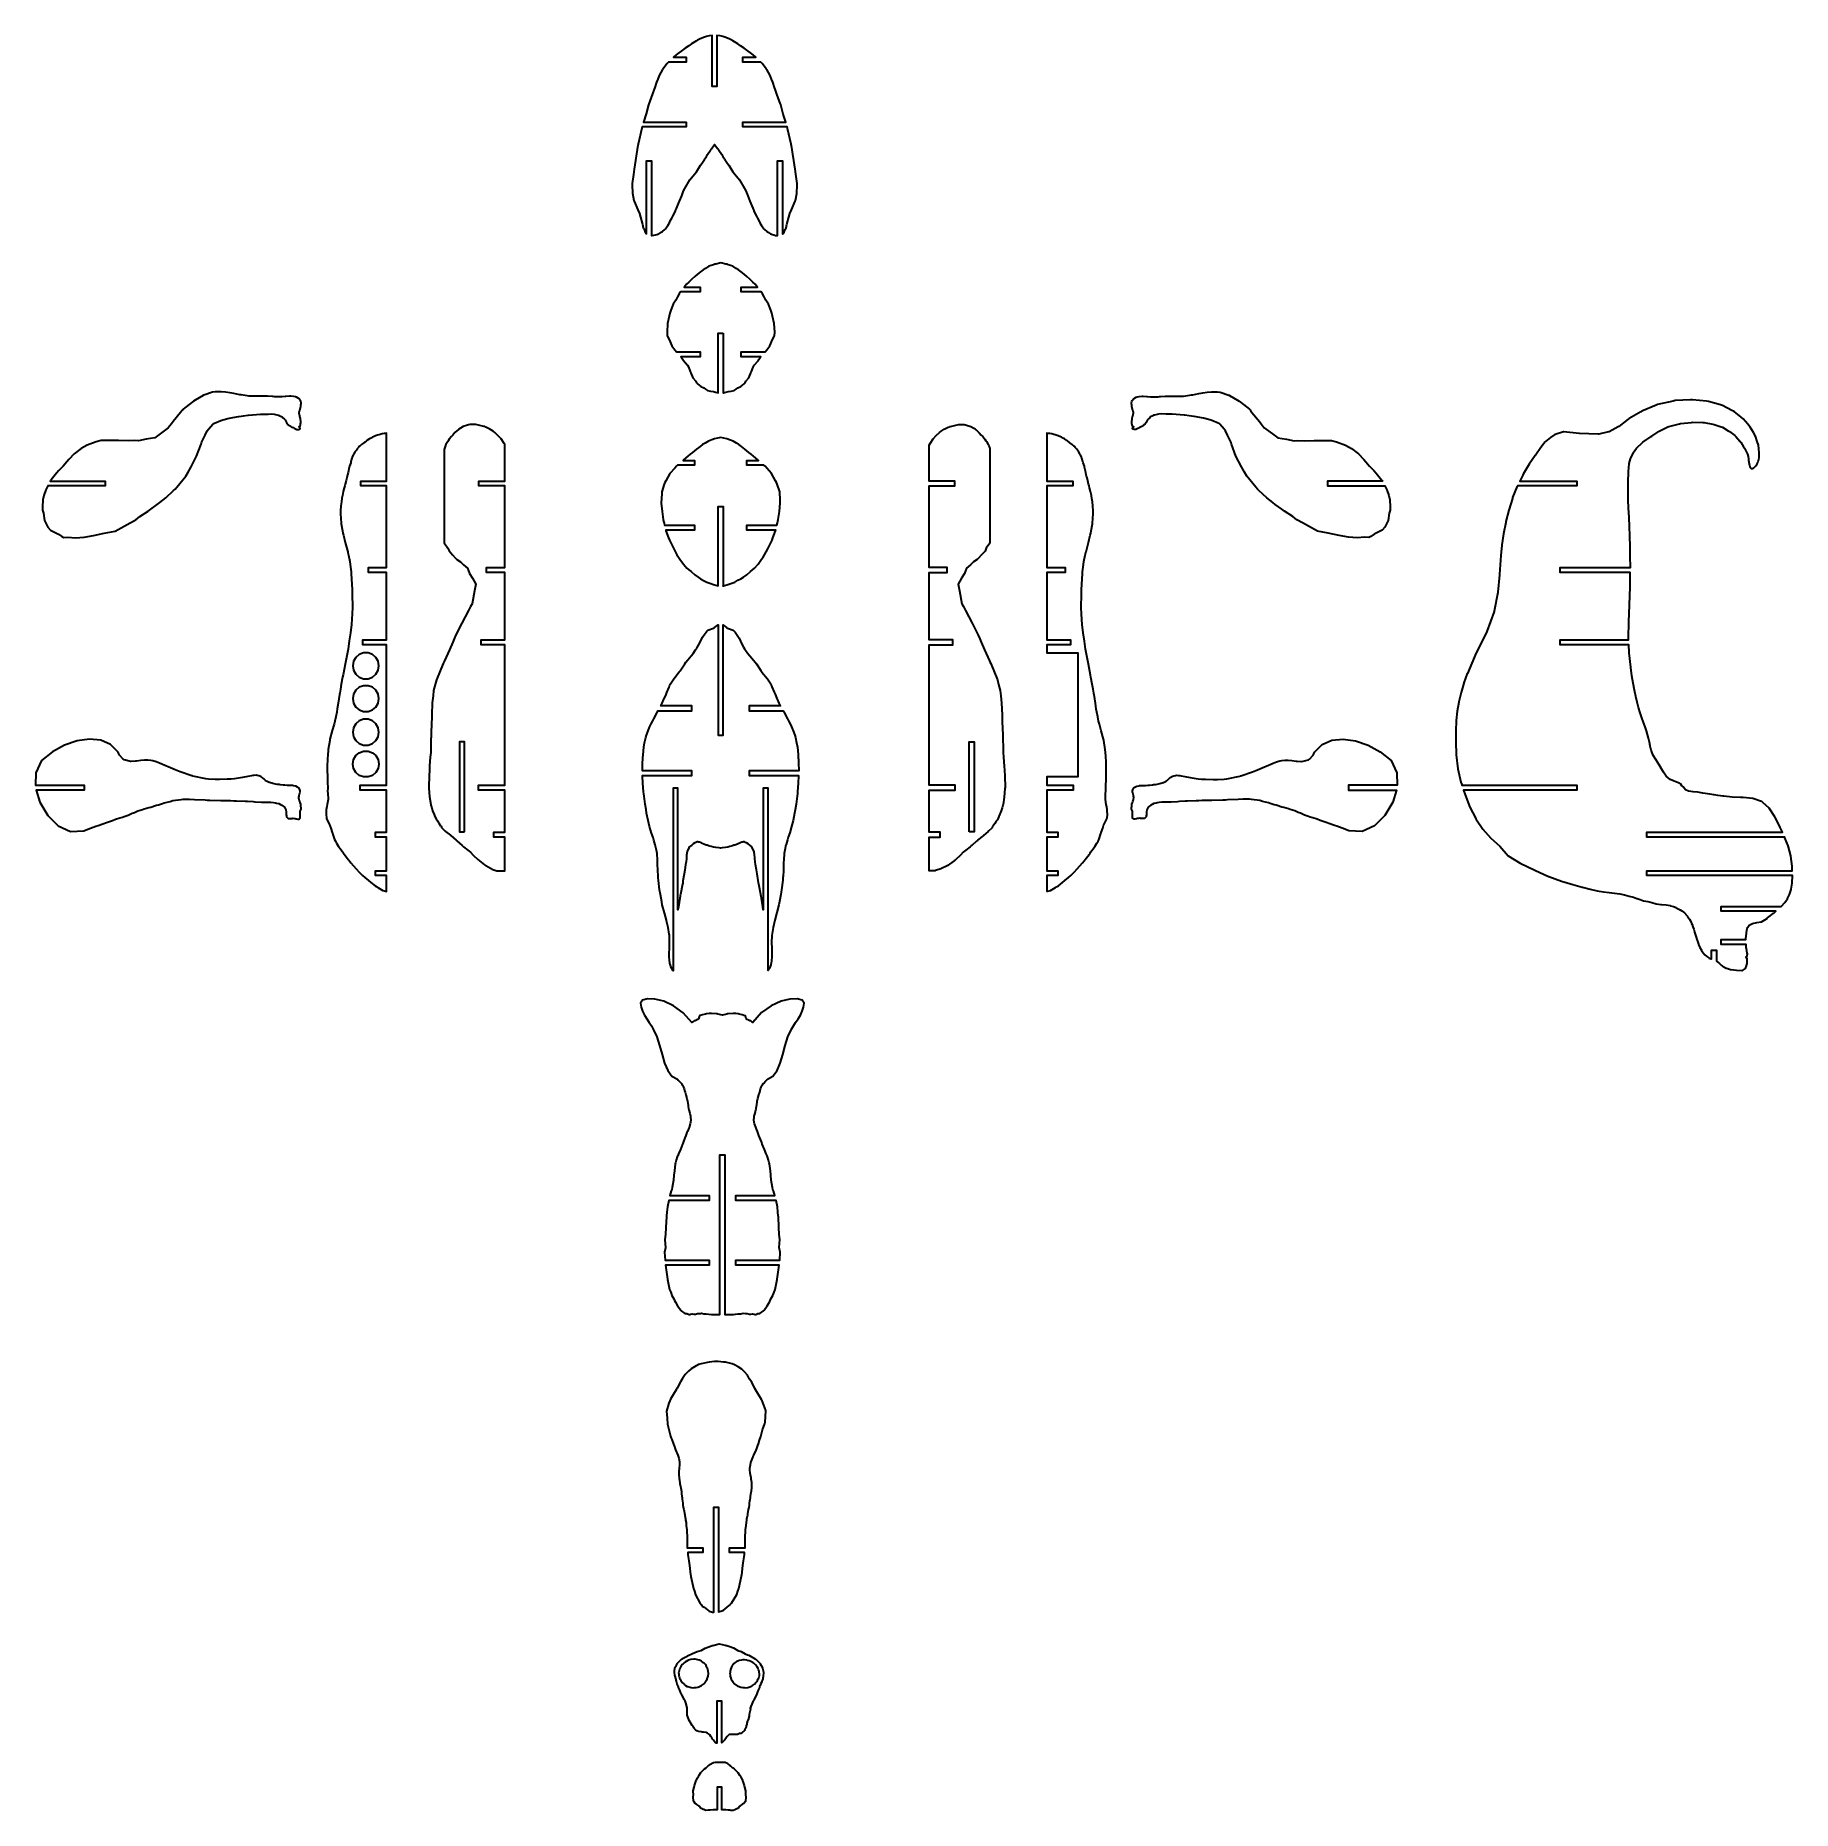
# Model space of a CAD drawing. Header units: millimetres. Extents: x -536 to 536, y -542 to 542.
import ezdxf

# ---------------------------------------------------------------- set-up
doc = ezdxf.new("R2010")
doc.units = ezdxf.units.MM
doc.header["$MEASUREMENT"] = 0
doc.layers.add('layer 1', color=7, linetype='Continuous')

msp = doc.modelspace()

# ---------------------------------------------------------------- linework, layer by layer
at = {"layer": 'layer 1', "color": 250, "lineweight": 35}
for points, knots in [([(-171.8874, 445.2394), (-171.8874, 445.2394), (-172.0707, 450.3282), (-172.0707, 450.3282), (-172.0707, 450.3282), (-172.0707, 450.3282), (-172.053, 451.2452), (-172.053, 451.2452), (-172.053, 451.2452), (-172.053, 451.2452), (-171.2841, 456.7736), (-171.2841, 456.7736), (-171.2841, 456.7736), (-171.2841, 456.7736), (-170.804, 459.8804), (-170.804, 459.8804), (-170.804, 459.8804), (-170.804, 459.8804), (-168.4975, 474.6687), (-168.4975, 474.6687), (-168.4975, 474.6687), (-168.4975, 474.6687), (-168.4284, 475.0483), (-168.4284, 475.0483), (-168.4284, 475.0483), (-168.4284, 475.0483), (-168.3926, 475.2493), (-168.3926, 475.2493), (-168.3926, 475.2493), (-168.3926, 475.2493), (-166.0455, 484.9288), (-166.0455, 484.9288), (-166.0455, 484.9288), (-166.0455, 484.9288), (-165.8514, 485.7165), (-165.8514, 485.7165), (-165.8514, 485.7165), (-165.8514, 485.7165), (-138.975, 485.7165), (-138.975, 485.7165), (-138.975, 485.7165), (-138.975, 485.7165), (-138.975, 488.7165), (-138.975, 488.7165), (-138.975, 488.7165), (-138.975, 488.7165), (-165.0751, 488.7165), (-165.0751, 488.7165), (-165.0751, 488.7165), (-165.0751, 488.7165), (-163.5666, 493.6754), (-163.5666, 493.6754), (-163.5666, 493.6754), (-163.5666, 493.6754), (-162.0408, 499.2773), (-162.0408, 499.2773), (-162.0408, 499.2773), (-162.0408, 499.2773), (-161.2063, 501.4175), (-161.2063, 501.4175), (-161.2063, 501.4175), (-161.2063, 501.4175), (-159.6203, 505.9834), (-159.6203, 505.9834), (-159.6203, 505.9834), (-159.6203, 505.9834), (-158.6203, 508.798), (-158.6203, 508.798), (-158.6203, 508.798), (-158.6203, 508.798), (-158.2741, 509.8029), (-158.2741, 509.8029), (-158.2741, 509.8029), (-158.2741, 509.8029), (-157.133, 513.0583), (-157.133, 513.0583), (-157.133, 513.0583), (-157.133, 513.0583), (-156.4026, 514.8721), (-156.4026, 514.8721), (-156.4026, 514.8721), (-156.4026, 514.8721), (-155.4924, 517.1037), (-155.4924, 517.1037), (-155.4924, 517.1037), (-155.4924, 517.1037), (-153.4007, 520.8837), (-153.4007, 520.8837), (-153.4007, 520.8837), (-153.4007, 520.8837), (-153.396, 520.8919), (-153.396, 520.8919), (-153.396, 520.8919), (-153.396, 520.8919), (-153.3913, 520.9002), (-153.3913, 520.9002), (-153.3913, 520.9002), (-153.3913, 520.9002), (-153.3897, 520.9029), (-153.3897, 520.9029), (-153.3897, 520.9029), (-153.3897, 520.9029), (-153.3881, 520.9057), (-153.3881, 520.9057), (-153.3881, 520.9057), (-153.3881, 520.9057), (-153.3842, 520.911), (-153.3842, 520.911), (-153.3842, 520.911), (-153.3842, 520.911), (-153.3803, 520.9161), (-153.3803, 520.9161), (-153.3803, 520.9161), (-153.3803, 520.9161), (-150.6801, 524.4864), (-150.6801, 524.4864), (-150.6801, 524.4864), (-150.6801, 524.4864), (-149.8816, 525.2923), (-149.8816, 525.2923), (-149.8816, 525.2923), (-149.8816, 525.2923), (-138.975, 525.2923), (-138.975, 525.2923), (-138.975, 525.2923), (-138.975, 525.2923), (-138.975, 528.2923), (-138.975, 528.2923), (-138.975, 528.2923), (-138.975, 528.2923), (-146.8611, 528.2923), (-146.8611, 528.2923), (-146.8611, 528.2923), (-146.8611, 528.2923), (-145.2085, 529.6906), (-145.2085, 529.6906), (-145.2085, 529.6906), (-145.2085, 529.6906), (-143.6318, 531.0006), (-143.6318, 531.0006), (-143.6318, 531.0006), (-143.6318, 531.0006), (-142.1336, 532.0528), (-142.1336, 532.0528), (-142.1336, 532.0528), (-142.1336, 532.0528), (-139.675, 533.8264), (-139.675, 533.8264), (-139.675, 533.8264), (-139.675, 533.8264), (-137.5003, 535.2521), (-137.5003, 535.2521), (-137.5003, 535.2521), (-137.5003, 535.2521), (-135.7445, 536.3698), (-135.7445, 536.3698), (-135.7445, 536.3698), (-135.7445, 536.3698), (-132.8098, 538.2025), (-132.8098, 538.2025), (-132.8098, 538.2025), (-132.8098, 538.2025), (-132.0729, 538.6678), (-132.0729, 538.6678), (-132.0729, 538.6678), (-132.0729, 538.6678), (-131.7381, 538.8416), (-131.7381, 538.8416), (-131.7381, 538.8416), (-131.7381, 538.8416), (-130.9841, 539.217), (-130.9841, 539.217), (-130.9841, 539.217), (-130.9841, 539.217), (-128.5389, 540.3989), (-128.5389, 540.3989), (-128.5389, 540.3989), (-128.5389, 540.3989), (-126.5722, 540.9078), (-126.5722, 540.9078), (-126.5722, 540.9078), (-126.5722, 540.9078), (-125.087, 541.2681), (-125.087, 541.2681), (-125.087, 541.2681), (-125.087, 541.2681), (-123.2678, 541.5076), (-123.2678, 541.5076), (-123.2678, 541.5076), (-123.2678, 541.5076), (-123.2678, 510.3821), (-123.2678, 510.3821), (-123.2678, 510.3821), (-123.2678, 510.3821), (-120.2678, 510.3821), (-120.2678, 510.3821), (-120.2678, 510.3821), (-120.2678, 510.3821), (-120.2678, 541.533), (-120.2678, 541.533), (-120.2678, 541.533), (-120.2678, 541.533), (-118.2559, 541.2681), (-118.2559, 541.2681), (-118.2559, 541.2681), (-118.2559, 541.2681), (-116.7721, 540.9088), (-116.7721, 540.9088), (-116.7721, 540.9088), (-116.7721, 540.9088), (-114.8019, 540.399), (-114.8019, 540.399), (-114.8019, 540.399), (-114.8019, 540.399), (-112.3833, 539.2305), (-112.3833, 539.2305), (-112.3833, 539.2305), (-112.3833, 539.2305), (-111.9965, 539.0382), (-111.9965, 539.0382), (-111.9965, 539.0382), (-111.9965, 539.0382), (-111.6096, 538.8459), (-111.6096, 538.8459), (-111.6096, 538.8459), (-111.6096, 538.8459), (-111.2661, 538.6676), (-111.2661, 538.6676), (-111.2661, 538.6676), (-111.2661, 538.6676), (-110.8866, 538.4274), (-110.8866, 538.4274), (-110.8866, 538.4274), (-110.8866, 538.4274), (-110.507, 538.1874), (-110.507, 538.1874), (-110.507, 538.1874), (-110.507, 538.1874), (-107.5984, 536.3696), (-107.5984, 536.3696), (-107.5984, 536.3696), (-107.5984, 536.3696), (-105.8676, 535.2668), (-105.8676, 535.2668), (-105.8676, 535.2668), (-105.8676, 535.2668), (-103.6668, 533.8262), (-103.6668, 533.8262), (-103.6668, 533.8262), (-103.6668, 533.8262), (-101.1798, 532.0312), (-101.1798, 532.0312), (-101.1798, 532.0312), (-101.1798, 532.0312), (-99.7125, 531.0004), (-99.7125, 531.0004), (-99.7125, 531.0004), (-99.7125, 531.0004), (-98.1717, 529.7198), (-98.1717, 529.7198), (-98.1717, 529.7198), (-98.1717, 529.7198), (-96.486, 528.2923), (-96.486, 528.2923), (-96.486, 528.2923), (-96.486, 528.2923), (-104.5607, 528.2923), (-104.5607, 528.2923), (-104.5607, 528.2923), (-104.5607, 528.2923), (-104.5607, 525.2923), (-104.5607, 525.2923), (-104.5607, 525.2923), (-104.5607, 525.2923), (-93.4668, 525.2923), (-93.4668, 525.2923), (-93.4668, 525.2923), (-93.4668, 525.2923), (-92.6675, 524.4852), (-92.6675, 524.4852), (-92.6675, 524.4852), (-92.6675, 524.4852), (-90.0117, 520.9705), (-90.0117, 520.9705), (-90.0117, 520.9705), (-90.0117, 520.9705), (-89.961, 520.9031), (-89.961, 520.9031), (-89.961, 520.9031), (-89.961, 520.9031), (-89.9403, 520.867), (-89.9403, 520.867), (-89.9403, 520.867), (-89.9403, 520.867), (-89.9098, 520.8135), (-89.9098, 520.8135), (-89.9098, 520.8135), (-89.9098, 520.8135), (-89.8794, 520.7601), (-89.8794, 520.7601), (-89.8794, 520.7601), (-89.8794, 520.7601), (-87.8542, 517.1005), (-87.8542, 517.1005), (-87.8542, 517.1005), (-87.8542, 517.1005), (-86.9305, 514.8393), (-86.9305, 514.8393), (-86.9305, 514.8393), (-86.9305, 514.8393), (-86.2109, 513.0543), (-86.2109, 513.0543), (-86.2109, 513.0543), (-86.2109, 513.0543), (-85.0878, 509.8515), (-85.0878, 509.8515), (-85.0878, 509.8515), (-85.0878, 509.8515), (-84.7229, 508.7927), (-84.7229, 508.7927), (-84.7229, 508.7927), (-84.7229, 508.7927), (-83.6684, 505.8212), (-83.6684, 505.8212), (-83.6684, 505.8212), (-83.6684, 505.8212), (-82.1215, 501.3628), (-82.1215, 501.3628), (-82.1215, 501.3628), (-82.1215, 501.3628), (-81.3084, 499.2772), (-81.3084, 499.2772), (-81.3084, 499.2772), (-81.3084, 499.2772), (-79.7615, 493.5965), (-79.7615, 493.5965), (-79.7615, 493.5965), (-79.7615, 493.5965), (-78.2795, 488.7165), (-78.2795, 488.7165), (-78.2795, 488.7165), (-78.2795, 488.7165), (-104.5607, 488.7165), (-104.5607, 488.7165), (-104.5607, 488.7165), (-104.5607, 488.7165), (-104.5607, 485.7165), (-104.5607, 485.7165), (-104.5607, 485.7165), (-104.5607, 485.7165), (-77.505, 485.7165), (-77.505, 485.7165), (-77.505, 485.7165), (-77.505, 485.7165), (-77.29, 484.8407), (-77.29, 484.8407), (-77.29, 484.8407), (-77.29, 484.8407), (-74.9686, 475.2176), (-74.9686, 475.2176), (-74.9686, 475.2176), (-74.9686, 475.2176), (-74.9244, 474.9703), (-74.9244, 474.9703), (-74.9244, 474.9703), (-74.9244, 474.9703), (-74.8389, 474.5002), (-74.8389, 474.5002), (-74.8389, 474.5002), (-74.8389, 474.5002), (-72.5867, 460.0139), (-72.5867, 460.0139), (-72.5867, 460.0139), (-72.5867, 460.0139), (-72.1011, 456.8204), (-72.1011, 456.8204), (-72.1011, 456.8204), (-72.1011, 456.8204), (-71.3298, 451.1796), (-71.3298, 451.1796), (-71.3298, 451.1796), (-71.3298, 451.1796), (-71.3131, 450.3539), (-71.3131, 450.3539), (-71.3131, 450.3539), (-71.3131, 450.3539), (-71.5042, 445.2217), (-71.5042, 445.2217), (-71.5042, 445.2217), (-71.5042, 445.2217), (-72.3502, 440.9023), (-72.3502, 440.9023), (-72.3502, 440.9023), (-72.3502, 440.9023), (-72.5291, 440.4316), (-72.5291, 440.4316), (-72.5291, 440.4316), (-72.5291, 440.4316), (-74.7713, 435.0927), (-74.7713, 435.0927), (-74.7713, 435.0927), (-74.7713, 435.0927), (-75.767, 432.9759), (-75.767, 432.9759), (-75.767, 432.9759), (-75.767, 432.9759), (-76.401, 430.6211), (-76.401, 430.6211), (-76.401, 430.6211), (-76.401, 430.6211), (-77.4263, 426.9339), (-77.4263, 426.9339), (-77.4263, 426.9339), (-77.4263, 426.9339), (-77.4477, 426.8749), (-77.4477, 426.8749), (-77.4477, 426.8749), (-77.4477, 426.8749), (-77.4691, 426.8159), (-77.4691, 426.8159), (-77.4691, 426.8159), (-77.4691, 426.8159), (-77.4771, 426.7816), (-77.4771, 426.7816), (-77.4771, 426.7816), (-77.4771, 426.7816), (-77.4852, 426.7472), (-77.4852, 426.7472), (-77.4852, 426.7472), (-77.4852, 426.7472), (-77.5533, 426.4853), (-77.5533, 426.4853), (-77.5533, 426.4853), (-77.5533, 426.4853), (-78.0709, 424.0751), (-78.0709, 424.0751), (-78.0709, 424.0751), (-78.0709, 424.0751), (-78.2257, 423.6421), (-78.2257, 423.6421), (-78.2257, 423.6421), (-78.2257, 423.6421), (-78.552, 423.2117), (-78.552, 423.2117), (-78.552, 423.2117), (-78.552, 423.2117), (-79.2931, 421.4397), (-79.2931, 421.4397), (-79.2931, 421.4397), (-79.2931, 421.4397), (-80.0711, 420.5168), (-80.0711, 420.5168), (-80.0711, 420.5168), (-80.0711, 420.5168), (-80.1695, 420.467), (-80.1695, 420.467), (-80.1695, 420.467), (-80.1695, 420.467), (-80.2678, 420.4171), (-80.2678, 420.4171), (-80.2678, 420.4171), (-80.2678, 420.4171), (-80.2678, 465.0605), (-80.2678, 465.0605), (-80.2678, 465.0605), (-80.2678, 465.0605), (-83.2678, 465.0605), (-83.2678, 465.0605), (-83.2678, 465.0605), (-83.2678, 465.0605), (-83.2678, 419.4826), (-83.2678, 419.4826), (-83.2678, 419.4826), (-83.2678, 419.4826), (-83.5489, 419.4582), (-83.5489, 419.4582), (-83.5489, 419.4582), (-83.5489, 419.4582), (-84.5653, 419.5687), (-84.5653, 419.5687), (-84.5653, 419.5687), (-84.5653, 419.5687), (-85.4753, 419.866), (-85.4753, 419.866), (-85.4753, 419.866), (-85.4753, 419.866), (-86.4358, 420.059), (-86.4358, 420.059), (-86.4358, 420.059), (-86.4358, 420.059), (-87.5164, 420.531), (-87.5164, 420.531), (-87.5164, 420.531), (-87.5164, 420.531), (-88.192, 420.8762), (-88.192, 420.8762), (-88.192, 420.8762), (-88.192, 420.8762), (-88.6824, 421.2278), (-88.6824, 421.2278), (-88.6824, 421.2278), (-88.6824, 421.2278), (-89.8312, 421.9574), (-89.8312, 421.9574), (-89.8312, 421.9574), (-89.8312, 421.9574), (-91.294, 423.1823), (-91.294, 423.1823), (-91.294, 423.1823), (-91.294, 423.1823), (-91.3359, 423.2217), (-91.3359, 423.2217), (-91.3359, 423.2217), (-91.3359, 423.2217), (-91.3779, 423.2611), (-91.3779, 423.2611), (-91.3779, 423.2611), (-91.3779, 423.2611), (-91.4025, 423.2937), (-91.4025, 423.2937), (-91.4025, 423.2937), (-91.4025, 423.2937), (-91.4272, 423.3264), (-91.4272, 423.3264), (-91.4272, 423.3264), (-91.4272, 423.3264), (-91.726, 423.6451), (-91.726, 423.6451), (-91.726, 423.6451), (-91.726, 423.6451), (-92.527, 424.7581), (-92.527, 424.7581), (-92.527, 424.7581), (-92.527, 424.7581), (-92.7343, 425.0178), (-92.7343, 425.0178), (-92.7343, 425.0178), (-92.7343, 425.0178), (-93.1023, 425.5871), (-93.1023, 425.5871), (-93.1023, 425.5871), (-93.1023, 425.5871), (-94.0246, 427.2531), (-94.0246, 427.2531), (-94.0246, 427.2531), (-94.0246, 427.2531), (-94.4454, 428.3386), (-94.4454, 428.3386), (-94.4454, 428.3386), (-94.4454, 428.3386), (-95.5597, 430.067), (-95.5597, 430.067), (-95.5597, 430.067), (-95.5597, 430.067), (-96.2193, 431.2452), (-96.2193, 431.2452), (-96.2193, 431.2452), (-96.2193, 431.2452), (-97.676, 434.3187), (-97.676, 434.3187), (-97.676, 434.3187), (-97.676, 434.3187), (-97.8419, 434.7641), (-97.8419, 434.7641), (-97.8419, 434.7641), (-97.8419, 434.7641), (-97.998, 435.0726), (-97.998, 435.0726), (-97.998, 435.0726), (-97.998, 435.0726), (-98.4247, 436.08), (-98.4247, 436.08), (-98.4247, 436.08), (-98.4247, 436.08), (-99.5966, 439.015), (-99.5966, 439.015), (-99.5966, 439.015), (-99.5966, 439.015), (-100.1992, 440.4758), (-100.1992, 440.4758), (-100.1992, 440.4758), (-100.1992, 440.4758), (-101.5129, 443.6092), (-101.5129, 443.6092), (-101.5129, 443.6092), (-101.5129, 443.6092), (-102.7165, 446.8397), (-102.7165, 446.8397), (-102.7165, 446.8397), (-102.7165, 446.8397), (-103.507, 448.1766), (-103.507, 448.1766), (-103.507, 448.1766), (-103.507, 448.1766), (-106.5308, 453.5134), (-106.5308, 453.5134), (-106.5308, 453.5134), (-106.5308, 453.5134), (-108.3549, 455.7845), (-108.3549, 455.7845), (-108.3549, 455.7845), (-108.3549, 455.7845), (-110.5794, 458.4398), (-110.5794, 458.4398), (-110.5794, 458.4398), (-110.5794, 458.4398), (-113.0222, 462.3446), (-113.0222, 462.3446), (-113.0222, 462.3446), (-113.0222, 462.3446), (-113.8302, 463.4858), (-113.8302, 463.4858), (-113.8302, 463.4858), (-113.8302, 463.4858), (-115.4013, 465.97), (-115.4013, 465.97), (-115.4013, 465.97), (-115.4013, 465.97), (-115.4626, 466.0529), (-115.4626, 466.0529), (-115.4626, 466.0529), (-115.4626, 466.0529), (-115.5239, 466.1358), (-115.5239, 466.1358), (-115.5239, 466.1358), (-115.5239, 466.1358), (-115.5782, 466.2023), (-115.5782, 466.2023), (-115.5782, 466.2023), (-115.5782, 466.2023), (-115.6324, 466.2687), (-115.6324, 466.2687), (-115.6324, 466.2687), (-115.6324, 466.2687), (-116.6392, 467.7774), (-116.6392, 467.7774), (-116.6392, 467.7774), (-116.6392, 467.7774), (-117.3731, 468.9288), (-117.3731, 468.9288), (-117.3731, 468.9288), (-117.3731, 468.9288), (-119.1762, 471.472), (-119.1762, 471.472), (-119.1762, 471.472), (-119.1762, 471.472), (-119.4479, 471.8864), (-119.4479, 471.8864), (-119.4479, 471.8864), (-119.4479, 471.8864), (-119.8056, 472.4143), (-119.8056, 472.4143), (-119.8056, 472.4143), (-119.8056, 472.4143), (-121.669, 474.9594), (-121.669, 474.9594), (-121.669, 474.9594), (-121.669, 474.9594), (-123.5323, 472.41), (-123.5323, 472.41), (-123.5323, 472.41), (-123.5323, 472.41), (-123.8885, 471.8841), (-123.8885, 471.8841), (-123.8885, 471.8841), (-123.8885, 471.8841), (-124.1591, 471.472), (-124.1591, 471.472), (-124.1591, 471.472), (-124.1591, 471.472), (-125.9663, 468.9273), (-125.9663, 468.9273), (-125.9663, 468.9273), (-125.9663, 468.9273), (-126.6855, 467.7977), (-126.6855, 467.7977), (-126.6855, 467.7977), (-126.6855, 467.7977), (-127.7051, 466.2691), (-127.7051, 466.2691), (-127.7051, 466.2691), (-127.7051, 466.2691), (-127.8158, 466.1337), (-127.8158, 466.1337), (-127.8158, 466.1337), (-127.8158, 466.1337), (-127.8783, 466.0491), (-127.8783, 466.0491), (-127.8783, 466.0491), (-127.8783, 466.0491), (-127.9409, 465.9645), (-127.9409, 465.9645), (-127.9409, 465.9645), (-127.9409, 465.9645), (-129.5122, 463.48), (-129.5122, 463.48), (-129.5122, 463.48), (-129.5122, 463.48), (-130.327, 462.3313), (-130.327, 462.3313), (-130.327, 462.3313), (-130.327, 462.3313), (-132.7687, 458.4398), (-132.7687, 458.4398), (-132.7687, 458.4398), (-132.7687, 458.4398), (-134.9975, 455.7687), (-134.9975, 455.7687), (-134.9975, 455.7687), (-134.9975, 455.7687), (-136.8111, 453.5056), (-136.8111, 453.5056), (-136.8111, 453.5056), (-136.8111, 453.5056), (-139.8563, 448.1343), (-139.8563, 448.1343), (-139.8563, 448.1343), (-139.8563, 448.1343), (-140.6246, 446.8326), (-140.6246, 446.8326), (-140.6246, 446.8326), (-140.6246, 446.8326), (-141.7954, 443.7053), (-141.7954, 443.7053), (-141.7954, 443.7053), (-141.7954, 443.7053), (-143.1297, 440.5327), (-143.1297, 440.5327), (-143.1297, 440.5327), (-143.1297, 440.5327), (-143.7398, 439.0576), (-143.7398, 439.0576), (-143.7398, 439.0576), (-143.7398, 439.0576), (-144.9449, 436.0358), (-144.9449, 436.0358), (-144.9449, 436.0358), (-144.9449, 436.0358), (-145.352, 435.0727), (-145.352, 435.0727), (-145.352, 435.0727), (-145.352, 435.0727), (-145.4997, 434.781), (-145.4997, 434.781), (-145.4997, 434.781), (-145.4997, 434.781), (-145.655, 434.3668), (-145.655, 434.3668), (-145.655, 434.3668), (-145.655, 434.3668), (-147.1592, 431.2061), (-147.1592, 431.2061), (-147.1592, 431.2061), (-147.1592, 431.2061), (-147.7716, 430.1083), (-147.7716, 430.1083), (-147.7716, 430.1083), (-147.7716, 430.1083), (-148.8948, 428.3604), (-148.8948, 428.3604), (-148.8948, 428.3604), (-148.8948, 428.3604), (-149.3134, 427.2914), (-149.3134, 427.2914), (-149.3134, 427.2914), (-149.3134, 427.2914), (-150.2266, 425.6454), (-150.2266, 425.6454), (-150.2266, 425.6454), (-150.2266, 425.6454), (-150.6069, 425.0591), (-150.6069, 425.0591), (-150.6069, 425.0591), (-150.6069, 425.0591), (-150.7132, 424.9255), (-150.7132, 424.9255), (-150.7132, 424.9255), (-150.7132, 424.9255), (-150.8196, 424.792), (-150.8196, 424.792), (-150.8196, 424.792), (-150.8196, 424.792), (-151.6439, 423.6552), (-151.6439, 423.6552), (-151.6439, 423.6552), (-151.6439, 423.6552), (-151.9219, 423.3594), (-151.9219, 423.3594), (-151.9219, 423.3594), (-151.9219, 423.3594), (-151.9671, 423.2991), (-151.9671, 423.2991), (-151.9671, 423.2991), (-151.9671, 423.2991), (-152.0059, 423.2629), (-152.0059, 423.2629), (-152.0059, 423.2629), (-152.0059, 423.2629), (-152.0446, 423.2266), (-152.0446, 423.2266), (-152.0446, 423.2266), (-152.0446, 423.2266), (-153.5105, 421.9954), (-153.5105, 421.9954), (-153.5105, 421.9954), (-153.5105, 421.9954), (-154.6672, 421.2588), (-154.6672, 421.2588), (-154.6672, 421.2588), (-154.6672, 421.2588), (-155.1484, 420.912), (-155.1484, 420.912), (-155.1484, 420.912), (-155.1484, 420.912), (-155.8164, 420.5713), (-155.8164, 420.5713), (-155.8164, 420.5713), (-155.8164, 420.5713), (-156.902, 420.0974), (-156.902, 420.0974), (-156.902, 420.0974), (-156.902, 420.0974), (-157.8729, 419.9027), (-157.8729, 419.9027), (-157.8729, 419.9027), (-157.8729, 419.9027), (-158.7712, 419.6105), (-158.7712, 419.6105), (-158.7712, 419.6105), (-158.7712, 419.6105), (-159.7741, 419.5011), (-159.7741, 419.5011), (-159.7741, 419.5011), (-159.7741, 419.5011), (-160.2678, 419.5431), (-160.2678, 419.5431), (-160.2678, 419.5431), (-160.2678, 419.5431), (-160.2678, 465.0605), (-160.2678, 465.0605), (-160.2678, 465.0605), (-160.2678, 465.0605), (-163.2678, 465.0605), (-163.2678, 465.0605), (-163.2678, 465.0605), (-163.2678, 465.0605), (-163.2678, 420.5762), (-163.2678, 420.5762), (-163.2678, 420.5762), (-163.2678, 420.5762), (-164.0386, 421.4839), (-164.0386, 421.4839), (-164.0386, 421.4839), (-164.0386, 421.4839), (-164.7841, 423.2785), (-164.7841, 423.2785), (-164.7841, 423.2785), (-164.7841, 423.2785), (-165.1013, 423.6957), (-165.1013, 423.6957), (-165.1013, 423.6957), (-165.1013, 423.6957), (-165.2536, 424.1148), (-165.2536, 424.1148), (-165.2536, 424.1148), (-165.2536, 424.1148), (-165.7559, 426.4541), (-165.7559, 426.4541), (-165.7559, 426.4541), (-165.7559, 426.4541), (-165.8421, 426.7845), (-165.8421, 426.7845), (-165.8421, 426.7845), (-165.8421, 426.7845), (-165.8623, 426.8712), (-165.8623, 426.8712), (-165.8623, 426.8712), (-165.8623, 426.8712), (-165.9162, 427.0198), (-165.9162, 427.0198), (-165.9162, 427.0198), (-165.9162, 427.0198), (-166.9302, 430.6741), (-166.9302, 430.6741), (-166.9302, 430.6741), (-166.9302, 430.6741), (-167.5552, 433.0119), (-167.5552, 433.0119), (-167.5552, 433.0119), (-167.5552, 433.0119), (-168.5589, 435.1419), (-168.5589, 435.1419), (-168.5589, 435.1419), (-168.5589, 435.1419), (-170.8274, 440.4557), (-170.8274, 440.4557), (-170.8274, 440.4557), (-170.8274, 440.4557), (-171.0141, 440.9384), (-171.0141, 440.9384), (-171.0141, 440.9384), (-171.0141, 440.9384), (-171.8874, 445.2394), (-171.8874, 445.2394)], [0, 0, 0, 0, 0.004405286, 0.004405286, 0.004405286, 0.004405286, 0.008810573, 0.008810573, 0.008810573, 0.008810573, 0.013215859, 0.013215859, 0.013215859, 0.013215859, 0.017621145, 0.017621145, 0.017621145, 0.017621145, 0.022026432, 0.022026432, 0.022026432, 0.022026432, 0.026431718, 0.026431718, 0.026431718, 0.026431718, 0.030837004, 0.030837004, 0.030837004, 0.030837004, 0.035242291, 0.035242291, 0.035242291, 0.035242291, 0.039647577, 0.039647577, 0.039647577, 0.039647577, 0.044052863, 0.044052863, 0.044052863, 0.044052863, 0.04845815, 0.04845815, 0.04845815, 0.04845815, 0.052863436, 0.052863436, 0.052863436, 0.052863436, 0.057268722, 0.057268722, 0.057268722, 0.057268722, 0.061674009, 0.061674009, 0.061674009, 0.061674009, 0.066079295, 0.066079295, 0.066079295, 0.066079295, 0.070484581, 0.070484581, 0.070484581, 0.070484581, 0.074889868, 0.074889868, 0.074889868, 0.074889868, 0.079295154, 0.079295154, 0.079295154, 0.079295154, 0.083700441, 0.083700441, 0.083700441, 0.083700441, 0.088105727, 0.088105727, 0.088105727, 0.088105727, 0.092511013, 0.092511013, 0.092511013, 0.092511013, 0.0969163, 0.0969163, 0.0969163, 0.0969163, 0.101321586, 0.101321586, 0.101321586, 0.101321586, 0.105726872, 0.105726872, 0.105726872, 0.105726872, 0.110132159, 0.110132159, 0.110132159, 0.110132159, 0.114537445, 0.114537445, 0.114537445, 0.114537445, 0.118942731, 0.118942731, 0.118942731, 0.118942731, 0.123348018, 0.123348018, 0.123348018, 0.123348018, 0.127753304, 0.127753304, 0.127753304, 0.127753304, 0.13215859, 0.13215859, 0.13215859, 0.13215859, 0.136563877, 0.136563877, 0.136563877, 0.136563877, 0.140969163, 0.140969163, 0.140969163, 0.140969163, 0.145374449, 0.145374449, 0.145374449, 0.145374449, 0.149779736, 0.149779736, 0.149779736, 0.149779736, 0.154185022, 0.154185022, 0.154185022, 0.154185022, 0.158590308, 0.158590308, 0.158590308, 0.158590308, 0.162995595, 0.162995595, 0.162995595, 0.162995595, 0.167400881, 0.167400881, 0.167400881, 0.167400881, 0.171806167, 0.171806167, 0.171806167, 0.171806167, 0.176211454, 0.176211454, 0.176211454, 0.176211454, 0.18061674, 0.18061674, 0.18061674, 0.18061674, 0.185022026, 0.185022026, 0.185022026, 0.185022026, 0.189427313, 0.189427313, 0.189427313, 0.189427313, 0.193832599, 0.193832599, 0.193832599, 0.193832599, 0.198237885, 0.198237885, 0.198237885, 0.198237885, 0.202643172, 0.202643172, 0.202643172, 0.202643172, 0.207048458, 0.207048458, 0.207048458, 0.207048458, 0.211453744, 0.211453744, 0.211453744, 0.211453744, 0.215859031, 0.215859031, 0.215859031, 0.215859031, 0.220264317, 0.220264317, 0.220264317, 0.220264317, 0.224669604, 0.224669604, 0.224669604, 0.224669604, 0.22907489, 0.22907489, 0.22907489, 0.22907489, 0.233480176, 0.233480176, 0.233480176, 0.233480176, 0.237885463, 0.237885463, 0.237885463, 0.237885463, 0.242290749, 0.242290749, 0.242290749, 0.242290749, 0.246696035, 0.246696035, 0.246696035, 0.246696035, 0.251101322, 0.251101322, 0.251101322, 0.251101322, 0.255506608, 0.255506608, 0.255506608, 0.255506608, 0.259911894, 0.259911894, 0.259911894, 0.259911894, 0.264317181, 0.264317181, 0.264317181, 0.264317181, 0.268722467, 0.268722467, 0.268722467, 0.268722467, 0.273127753, 0.273127753, 0.273127753, 0.273127753, 0.27753304, 0.27753304, 0.27753304, 0.27753304, 0.281938326, 0.281938326, 0.281938326, 0.281938326, 0.286343612, 0.286343612, 0.286343612, 0.286343612, 0.290748899, 0.290748899, 0.290748899, 0.290748899, 0.295154185, 0.295154185, 0.295154185, 0.295154185, 0.299559471, 0.299559471, 0.299559471, 0.299559471, 0.303964758, 0.303964758, 0.303964758, 0.303964758, 0.308370044, 0.308370044, 0.308370044, 0.308370044, 0.31277533, 0.31277533, 0.31277533, 0.31277533, 0.317180617, 0.317180617, 0.317180617, 0.317180617, 0.321585903, 0.321585903, 0.321585903, 0.321585903, 0.325991189, 0.325991189, 0.325991189, 0.325991189, 0.330396476, 0.330396476, 0.330396476, 0.330396476, 0.334801762, 0.334801762, 0.334801762, 0.334801762, 0.339207048, 0.339207048, 0.339207048, 0.339207048, 0.343612335, 0.343612335, 0.343612335, 0.343612335, 0.348017621, 0.348017621, 0.348017621, 0.348017621, 0.352422907, 0.352422907, 0.352422907, 0.352422907, 0.356828194, 0.356828194, 0.356828194, 0.356828194, 0.36123348, 0.36123348, 0.36123348, 0.36123348, 0.365638767, 0.365638767, 0.365638767, 0.365638767, 0.370044053, 0.370044053, 0.370044053, 0.370044053, 0.374449339, 0.374449339, 0.374449339, 0.374449339, 0.378854626, 0.378854626, 0.378854626, 0.378854626, 0.383259912, 0.383259912, 0.383259912, 0.383259912, 0.387665198, 0.387665198, 0.387665198, 0.387665198, 0.392070485, 0.392070485, 0.392070485, 0.392070485, 0.396475771, 0.396475771, 0.396475771, 0.396475771, 0.400881057, 0.400881057, 0.400881057, 0.400881057, 0.405286344, 0.405286344, 0.405286344, 0.405286344, 0.40969163, 0.40969163, 0.40969163, 0.40969163, 0.414096916, 0.414096916, 0.414096916, 0.414096916, 0.418502203, 0.418502203, 0.418502203, 0.418502203, 0.422907489, 0.422907489, 0.422907489, 0.422907489, 0.427312775, 0.427312775, 0.427312775, 0.427312775, 0.431718062, 0.431718062, 0.431718062, 0.431718062, 0.436123348, 0.436123348, 0.436123348, 0.436123348, 0.440528634, 0.440528634, 0.440528634, 0.440528634, 0.444933921, 0.444933921, 0.444933921, 0.444933921, 0.449339207, 0.449339207, 0.449339207, 0.449339207, 0.453744493, 0.453744493, 0.453744493, 0.453744493, 0.45814978, 0.45814978, 0.45814978, 0.45814978, 0.462555066, 0.462555066, 0.462555066, 0.462555066, 0.466960352, 0.466960352, 0.466960352, 0.466960352, 0.471365639, 0.471365639, 0.471365639, 0.471365639, 0.475770925, 0.475770925, 0.475770925, 0.475770925, 0.480176211, 0.480176211, 0.480176211, 0.480176211, 0.484581498, 0.484581498, 0.484581498, 0.484581498, 0.488986784, 0.488986784, 0.488986784, 0.488986784, 0.49339207, 0.49339207, 0.49339207, 0.49339207, 0.497797357, 0.497797357, 0.497797357, 0.497797357, 0.502202643, 0.502202643, 0.502202643, 0.502202643, 0.50660793, 0.50660793, 0.50660793, 0.50660793, 0.511013216, 0.511013216, 0.511013216, 0.511013216, 0.515418502, 0.515418502, 0.515418502, 0.515418502, 0.519823789, 0.519823789, 0.519823789, 0.519823789, 0.524229075, 0.524229075, 0.524229075, 0.524229075, 0.528634361, 0.528634361, 0.528634361, 0.528634361, 0.533039648, 0.533039648, 0.533039648, 0.533039648, 0.537444934, 0.537444934, 0.537444934, 0.537444934, 0.54185022, 0.54185022, 0.54185022, 0.54185022, 0.546255507, 0.546255507, 0.546255507, 0.546255507, 0.550660793, 0.550660793, 0.550660793, 0.550660793, 0.555066079, 0.555066079, 0.555066079, 0.555066079, 0.559471366, 0.559471366, 0.559471366, 0.559471366, 0.563876652, 0.563876652, 0.563876652, 0.563876652, 0.568281938, 0.568281938, 0.568281938, 0.568281938, 0.572687225, 0.572687225, 0.572687225, 0.572687225, 0.577092511, 0.577092511, 0.577092511, 0.577092511, 0.581497797, 0.581497797, 0.581497797, 0.581497797, 0.585903084, 0.585903084, 0.585903084, 0.585903084, 0.59030837, 0.59030837, 0.59030837, 0.59030837, 0.594713656, 0.594713656, 0.594713656, 0.594713656, 0.599118943, 0.599118943, 0.599118943, 0.599118943, 0.603524229, 0.603524229, 0.603524229, 0.603524229, 0.607929515, 0.607929515, 0.607929515, 0.607929515, 0.612334802, 0.612334802, 0.612334802, 0.612334802, 0.616740088, 0.616740088, 0.616740088, 0.616740088, 0.621145374, 0.621145374, 0.621145374, 0.621145374, 0.625550661, 0.625550661, 0.625550661, 0.625550661, 0.629955947, 0.629955947, 0.629955947, 0.629955947, 0.634361233, 0.634361233, 0.634361233, 0.634361233, 0.63876652, 0.63876652, 0.63876652, 0.63876652, 0.643171806, 0.643171806, 0.643171806, 0.643171806, 0.647577093, 0.647577093, 0.647577093, 0.647577093, 0.651982379, 0.651982379, 0.651982379, 0.651982379, 0.656387665, 0.656387665, 0.656387665, 0.656387665, 0.660792952, 0.660792952, 0.660792952, 0.660792952, 0.665198238, 0.665198238, 0.665198238, 0.665198238, 0.669603524, 0.669603524, 0.669603524, 0.669603524, 0.674008811, 0.674008811, 0.674008811, 0.674008811, 0.678414097, 0.678414097, 0.678414097, 0.678414097, 0.682819383, 0.682819383, 0.682819383, 0.682819383, 0.68722467, 0.68722467, 0.68722467, 0.68722467, 0.691629956, 0.691629956, 0.691629956, 0.691629956, 0.696035242, 0.696035242, 0.696035242, 0.696035242, 0.700440529, 0.700440529, 0.700440529, 0.700440529, 0.704845815, 0.704845815, 0.704845815, 0.704845815, 0.709251101, 0.709251101, 0.709251101, 0.709251101, 0.713656388, 0.713656388, 0.713656388, 0.713656388, 0.718061674, 0.718061674, 0.718061674, 0.718061674, 0.72246696, 0.72246696, 0.72246696, 0.72246696, 0.726872247, 0.726872247, 0.726872247, 0.726872247, 0.731277533, 0.731277533, 0.731277533, 0.731277533, 0.735682819, 0.735682819, 0.735682819, 0.735682819, 0.740088106, 0.740088106, 0.740088106, 0.740088106, 0.744493392, 0.744493392, 0.744493392, 0.744493392, 0.748898678, 0.748898678, 0.748898678, 0.748898678, 0.753303965, 0.753303965, 0.753303965, 0.753303965, 0.757709251, 0.757709251, 0.757709251, 0.757709251, 0.762114537, 0.762114537, 0.762114537, 0.762114537, 0.766519824, 0.766519824, 0.766519824, 0.766519824, 0.77092511, 0.77092511, 0.77092511, 0.77092511, 0.775330396, 0.775330396, 0.775330396, 0.775330396, 0.779735683, 0.779735683, 0.779735683, 0.779735683, 0.784140969, 0.784140969, 0.784140969, 0.784140969, 0.788546256, 0.788546256, 0.788546256, 0.788546256, 0.792951542, 0.792951542, 0.792951542, 0.792951542, 0.797356828, 0.797356828, 0.797356828, 0.797356828, 0.801762115, 0.801762115, 0.801762115, 0.801762115, 0.806167401, 0.806167401, 0.806167401, 0.806167401, 0.810572687, 0.810572687, 0.810572687, 0.810572687, 0.814977974, 0.814977974, 0.814977974, 0.814977974, 0.81938326, 0.81938326, 0.81938326, 0.81938326, 0.823788546, 0.823788546, 0.823788546, 0.823788546, 0.828193833, 0.828193833, 0.828193833, 0.828193833, 0.832599119, 0.832599119, 0.832599119, 0.832599119, 0.837004405, 0.837004405, 0.837004405, 0.837004405, 0.841409692, 0.841409692, 0.841409692, 0.841409692, 0.845814978, 0.845814978, 0.845814978, 0.845814978, 0.850220264, 0.850220264, 0.850220264, 0.850220264, 0.854625551, 0.854625551, 0.854625551, 0.854625551, 0.859030837, 0.859030837, 0.859030837, 0.859030837, 0.863436123, 0.863436123, 0.863436123, 0.863436123, 0.86784141, 0.86784141, 0.86784141, 0.86784141, 0.872246696, 0.872246696, 0.872246696, 0.872246696, 0.876651982, 0.876651982, 0.876651982, 0.876651982, 0.881057269, 0.881057269, 0.881057269, 0.881057269, 0.885462555, 0.885462555, 0.885462555, 0.885462555, 0.889867841, 0.889867841, 0.889867841, 0.889867841, 0.894273128, 0.894273128, 0.894273128, 0.894273128, 0.898678414, 0.898678414, 0.898678414, 0.898678414, 0.9030837, 0.9030837, 0.9030837, 0.9030837, 0.907488987, 0.907488987, 0.907488987, 0.907488987, 0.911894273, 0.911894273, 0.911894273, 0.911894273, 0.916299559, 0.916299559, 0.916299559, 0.916299559, 0.920704846, 0.920704846, 0.920704846, 0.920704846, 0.925110132, 0.925110132, 0.925110132, 0.925110132, 0.929515419, 0.929515419, 0.929515419, 0.929515419, 0.933920705, 0.933920705, 0.933920705, 0.933920705, 0.938325991, 0.938325991, 0.938325991, 0.938325991, 0.942731278, 0.942731278, 0.942731278, 0.942731278, 0.947136564, 0.947136564, 0.947136564, 0.947136564, 0.95154185, 0.95154185, 0.95154185, 0.95154185, 0.955947137, 0.955947137, 0.955947137, 0.955947137, 0.960352423, 0.960352423, 0.960352423, 0.960352423, 0.964757709, 0.964757709, 0.964757709, 0.964757709, 0.969162996, 0.969162996, 0.969162996, 0.969162996, 0.973568282, 0.973568282, 0.973568282, 0.973568282, 0.977973568, 0.977973568, 0.977973568, 0.977973568, 0.982378855, 0.982378855, 0.982378855, 0.982378855, 0.986784141, 0.986784141, 0.986784141, 0.986784141, 0.991189427, 0.991189427, 0.991189427, 0.991189427, 1, 1, 1, 1]), ([(-116.4714, 359.9126), (-116.4714, 359.9126), (-119.4714, 359.9126), (-119.4714, 359.9126), (-119.4714, 359.9126), (-119.4714, 359.9126), (-119.4714, 323.4236), (-119.4714, 323.4236), (-119.4714, 323.4236), (-119.4714, 323.4236), (-121.0525, 323.8551), (-121.0525, 323.8551), (-121.0525, 323.8551), (-121.0525, 323.8551), (-122.4519, 324.3728), (-122.4519, 324.3728), (-122.4519, 324.3728), (-122.4519, 324.3728), (-124.1825, 324.598), (-124.1825, 324.598), (-124.1825, 324.598), (-124.1825, 324.598), (-125.9958, 324.9994), (-125.9958, 324.9994), (-125.9958, 324.9994), (-125.9958, 324.9994), (-127.2758, 325.6969), (-127.2758, 325.6969), (-127.2758, 325.6969), (-127.2758, 325.6969), (-128.2945, 326.5839), (-128.2945, 326.5839), (-128.2945, 326.5839), (-128.2945, 326.5839), (-130.1735, 327.3469), (-130.1735, 327.3469), (-130.1735, 327.3469), (-130.1735, 327.3469), (-132.1794, 328.9035), (-132.1794, 328.9035), (-132.1794, 328.9035), (-132.1794, 328.9035), (-132.7765, 329.6956), (-132.7765, 329.6956), (-132.7765, 329.6956), (-132.7765, 329.6956), (-133.1697, 330.5762), (-133.1697, 330.5762), (-133.1697, 330.5762), (-133.1697, 330.5762), (-134.9965, 332.6705), (-134.9965, 332.6705), (-134.9965, 332.6705), (-134.9965, 332.6705), (-136.5029, 336.2011), (-136.5029, 336.2011), (-136.5029, 336.2011), (-136.5029, 336.2011), (-136.5486, 336.3938), (-136.5486, 336.3938), (-136.5486, 336.3938), (-136.5486, 336.3938), (-136.6112, 336.5743), (-136.6112, 336.5743), (-136.6112, 336.5743), (-136.6112, 336.5743), (-137.7303, 339.2718), (-137.7303, 339.2718), (-137.7303, 339.2718), (-137.7303, 339.2718), (-138.2845, 340.3592), (-138.2845, 340.3592), (-138.2845, 340.3592), (-138.2845, 340.3592), (-140.6038, 343.1345), (-140.6038, 343.1345), (-140.6038, 343.1345), (-140.6038, 343.1345), (-141.1163, 343.9015), (-141.1163, 343.9015), (-141.1163, 343.9015), (-141.1163, 343.9015), (-141.9105, 345.042), (-141.9105, 345.042), (-141.9105, 345.042), (-141.9105, 345.042), (-142.2821, 345.4573), (-142.2821, 345.4573), (-142.2821, 345.4573), (-142.2821, 345.4573), (-130.5313, 345.4573), (-130.5313, 345.4573), (-130.5313, 345.4573), (-130.5313, 345.4573), (-130.5313, 348.4573), (-130.5313, 348.4573), (-130.5313, 348.4573), (-130.5313, 348.4573), (-144.9436, 348.4573), (-144.9436, 348.4573), (-144.9436, 348.4573), (-144.9436, 348.4573), (-146.0497, 349.7411), (-146.0497, 349.7411), (-146.0497, 349.7411), (-146.0497, 349.7411), (-147.8039, 352.1733), (-147.8039, 352.1733), (-147.8039, 352.1733), (-147.8039, 352.1733), (-149.4842, 355.9604), (-149.4842, 355.9604), (-149.4842, 355.9604), (-149.4842, 355.9604), (-150.6156, 358.217), (-150.6156, 358.217), (-150.6156, 358.217), (-150.6156, 358.217), (-150.7505, 360.47), (-150.7505, 360.47), (-150.7505, 360.47), (-150.7505, 360.47), (-150.5091, 365.7362), (-150.5091, 365.7362), (-150.5091, 365.7362), (-150.5091, 365.7362), (-149.417, 370.3249), (-149.417, 370.3249), (-149.417, 370.3249), (-149.417, 370.3249), (-149.0705, 372.1906), (-149.0705, 372.1906), (-149.0705, 372.1906), (-149.0705, 372.1906), (-148.4222, 373.949), (-148.4222, 373.949), (-148.4222, 373.949), (-148.4222, 373.949), (-146.8958, 377.5516), (-146.8958, 377.5516), (-146.8958, 377.5516), (-146.8958, 377.5516), (-145.3932, 380.1011), (-145.3932, 380.1011), (-145.3932, 380.1011), (-145.3932, 380.1011), (-144.3586, 382.1184), (-144.3586, 382.1184), (-144.3586, 382.1184), (-144.3586, 382.1184), (-143.2503, 383.9491), (-143.2503, 383.9491), (-143.2503, 383.9491), (-143.2503, 383.9491), (-142.5144, 385.0332), (-142.5144, 385.0332), (-142.5144, 385.0332), (-142.5144, 385.0332), (-130.5313, 385.0332), (-130.5313, 385.0332), (-130.5313, 385.0332), (-130.5313, 385.0332), (-130.5313, 388.0332), (-130.5313, 388.0332), (-130.5313, 388.0332), (-130.5313, 388.0332), (-140.1962, 388.0332), (-140.1962, 388.0332), (-140.1962, 388.0332), (-140.1962, 388.0332), (-140.0526, 388.2064), (-140.0526, 388.2064), (-140.0526, 388.2064), (-140.0526, 388.2064), (-138.8755, 389.7308), (-138.8755, 389.7308), (-138.8755, 389.7308), (-138.8755, 389.7308), (-137.5171, 391.074), (-137.5171, 391.074), (-137.5171, 391.074), (-137.5171, 391.074), (-135.5877, 392.9454), (-135.5877, 392.9454), (-135.5877, 392.9454), (-135.5877, 392.9454), (-133.7266, 394.4959), (-133.7266, 394.4959), (-133.7266, 394.4959), (-133.7266, 394.4959), (-132.0981, 395.8654), (-132.0981, 395.8654), (-132.0981, 395.8654), (-132.0981, 395.8654), (-130.2378, 397.3254), (-130.2378, 397.3254), (-130.2378, 397.3254), (-130.2378, 397.3254), (-128.6292, 398.5547), (-128.6292, 398.5547), (-128.6292, 398.5547), (-128.6292, 398.5547), (-127.3504, 399.3146), (-127.3504, 399.3146), (-127.3504, 399.3146), (-127.3504, 399.3146), (-125.1341, 400.6902), (-125.1341, 400.6902), (-125.1341, 400.6902), (-125.1341, 400.6902), (-122.33, 401.6874), (-122.33, 401.6874), (-122.33, 401.6874), (-122.33, 401.6874), (-121.5341, 401.957), (-121.5341, 401.957), (-121.5341, 401.957), (-121.5341, 401.957), (-120.8719, 402.1003), (-120.8719, 402.1003), (-120.8719, 402.1003), (-120.8719, 402.1003), (-117.9021, 402.7887), (-117.9021, 402.7887), (-117.9021, 402.7887), (-117.9021, 402.7887), (-114.93, 402.1009), (-114.93, 402.1009), (-114.93, 402.1009), (-114.93, 402.1009), (-114.266, 401.957), (-114.266, 401.957), (-114.266, 401.957), (-114.266, 401.957), (-113.4662, 401.6859), (-113.4662, 401.6859), (-113.4662, 401.6859), (-113.4662, 401.6859), (-110.6686, 400.6903), (-110.6686, 400.6903), (-110.6686, 400.6903), (-110.6686, 400.6903), (-108.4581, 399.3182), (-108.4581, 399.3182), (-108.4581, 399.3182), (-108.4581, 399.3182), (-107.171, 398.5547), (-107.171, 398.5547), (-107.171, 398.5547), (-107.171, 398.5547), (-105.5544, 397.3189), (-105.5544, 397.3189), (-105.5544, 397.3189), (-105.5544, 397.3189), (-103.7007, 395.8656), (-103.7007, 395.8656), (-103.7007, 395.8656), (-103.7007, 395.8656), (-102.0816, 394.5035), (-102.0816, 394.5035), (-102.0816, 394.5035), (-102.0816, 394.5035), (-100.2125, 392.9458), (-100.2125, 392.9458), (-100.2125, 392.9458), (-100.2125, 392.9458), (-98.2713, 391.0621), (-98.2713, 391.0621), (-98.2713, 391.0621), (-98.2713, 391.0621), (-96.9245, 389.7316), (-96.9245, 389.7316), (-96.9245, 389.7316), (-96.9245, 389.7316), (-95.7599, 388.2232), (-95.7599, 388.2232), (-95.7599, 388.2232), (-95.7599, 388.2232), (-95.6023, 388.0332), (-95.6023, 388.0332), (-95.6023, 388.0332), (-95.6023, 388.0332), (-105.4114, 388.0332), (-105.4114, 388.0332), (-105.4114, 388.0332), (-105.4114, 388.0332), (-105.4114, 385.0332), (-105.4114, 385.0332), (-105.4114, 385.0332), (-105.4114, 385.0332), (-93.2823, 385.0332), (-93.2823, 385.0332), (-93.2823, 385.0332), (-93.2823, 385.0332), (-92.5351, 383.9321), (-92.5351, 383.9321), (-92.5351, 383.9321), (-92.5351, 383.9321), (-91.4371, 382.1202), (-91.4371, 382.1202), (-91.4371, 382.1202), (-91.4371, 382.1202), (-90.4149, 380.1255), (-90.4149, 380.1255), (-90.4149, 380.1255), (-90.4149, 380.1255), (-88.9001, 377.5539), (-88.9001, 377.5539), (-88.9001, 377.5539), (-88.9001, 377.5539), (-87.3584, 373.9175), (-87.3584, 373.9175), (-87.3584, 373.9175), (-87.3584, 373.9175), (-86.7237, 372.1925), (-86.7237, 372.1925), (-86.7237, 372.1925), (-86.7237, 372.1925), (-86.3833, 370.3634), (-86.3833, 370.3634), (-86.3833, 370.3634), (-86.3833, 370.3634), (-85.282, 365.7358), (-85.282, 365.7358), (-85.282, 365.7358), (-85.282, 365.7358), (-85.0379, 360.4223), (-85.0379, 360.4223), (-85.0379, 360.4223), (-85.0379, 360.4223), (-85.17, 358.2046), (-85.17, 358.2046), (-85.17, 358.2046), (-85.17, 358.2046), (-86.285, 355.9813), (-86.285, 355.9813), (-86.285, 355.9813), (-86.285, 355.9813), (-87.9871, 352.1528), (-87.9871, 352.1528), (-87.9871, 352.1528), (-87.9871, 352.1528), (-89.7576, 349.6952), (-89.7576, 349.6952), (-89.7576, 349.6952), (-89.7576, 349.6952), (-90.8255, 348.4573), (-90.8255, 348.4573), (-90.8255, 348.4573), (-90.8255, 348.4573), (-105.4114, 348.4573), (-105.4114, 348.4573), (-105.4114, 348.4573), (-105.4114, 348.4573), (-105.4114, 345.4573), (-105.4114, 345.4573), (-105.4114, 345.4573), (-105.4114, 345.4573), (-93.4899, 345.4573), (-93.4899, 345.4573), (-93.4899, 345.4573), (-93.4899, 345.4573), (-93.8558, 345.0491), (-93.8558, 345.0491), (-93.8558, 345.0491), (-93.8558, 345.0491), (-94.6707, 343.8796), (-94.6707, 343.8796), (-94.6707, 343.8796), (-94.6707, 343.8796), (-95.1967, 343.0949), (-95.1967, 343.0949), (-95.1967, 343.0949), (-95.1967, 343.0949), (-97.5024, 340.3419), (-97.5024, 340.3419), (-97.5024, 340.3419), (-97.5024, 340.3419), (-98.1137, 339.1435), (-98.1137, 339.1435), (-98.1137, 339.1435), (-98.1137, 339.1435), (-99.1867, 336.5595), (-99.1867, 336.5595), (-99.1867, 336.5595), (-99.1867, 336.5595), (-99.2467, 336.3866), (-99.2467, 336.3866), (-99.2467, 336.3866), (-99.2467, 336.3866), (-99.2905, 336.2019), (-99.2905, 336.2019), (-99.2905, 336.2019), (-99.2905, 336.2019), (-100.8021, 332.6654), (-100.8021, 332.6654), (-100.8021, 332.6654), (-100.8021, 332.6654), (-102.6278, 330.5672), (-102.6278, 330.5672), (-102.6278, 330.5672), (-102.6278, 330.5672), (-103.0185, 329.6916), (-103.0185, 329.6916), (-103.0185, 329.6916), (-103.0185, 329.6916), (-103.6126, 328.9038), (-103.6126, 328.9038), (-103.6126, 328.9038), (-103.6126, 328.9038), (-105.627, 327.3451), (-105.627, 327.3451), (-105.627, 327.3451), (-105.627, 327.3451), (-107.5072, 326.5805), (-107.5072, 326.5805), (-107.5072, 326.5805), (-107.5072, 326.5805), (-108.5257, 325.6959), (-108.5257, 325.6959), (-108.5257, 325.6959), (-108.5257, 325.6959), (-109.802, 324.9996), (-109.802, 324.9996), (-109.802, 324.9996), (-109.802, 324.9996), (-111.6178, 324.5978), (-111.6178, 324.5978), (-111.6178, 324.5978), (-111.6178, 324.5978), (-113.3483, 324.3726), (-113.3483, 324.3726), (-113.3483, 324.3726), (-113.3483, 324.3726), (-114.7483, 323.8552), (-114.7483, 323.8552), (-114.7483, 323.8552), (-114.7483, 323.8552), (-116.3569, 323.416), (-116.3569, 323.416), (-116.3569, 323.416), (-116.3569, 323.416), (-116.4714, 323.4058), (-116.4714, 323.4058), (-116.4714, 323.4058), (-116.4714, 323.4058), (-116.4714, 359.9126), (-116.4714, 359.9126)], [0, 0, 0, 0, 0.008849558, 0.008849558, 0.008849558, 0.008849558, 0.017699115, 0.017699115, 0.017699115, 0.017699115, 0.026548673, 0.026548673, 0.026548673, 0.026548673, 0.03539823, 0.03539823, 0.03539823, 0.03539823, 0.044247788, 0.044247788, 0.044247788, 0.044247788, 0.053097345, 0.053097345, 0.053097345, 0.053097345, 0.061946903, 0.061946903, 0.061946903, 0.061946903, 0.07079646, 0.07079646, 0.07079646, 0.07079646, 0.079646018, 0.079646018, 0.079646018, 0.079646018, 0.088495575, 0.088495575, 0.088495575, 0.088495575, 0.097345133, 0.097345133, 0.097345133, 0.097345133, 0.10619469, 0.10619469, 0.10619469, 0.10619469, 0.115044248, 0.115044248, 0.115044248, 0.115044248, 0.123893805, 0.123893805, 0.123893805, 0.123893805, 0.132743363, 0.132743363, 0.132743363, 0.132743363, 0.14159292, 0.14159292, 0.14159292, 0.14159292, 0.150442478, 0.150442478, 0.150442478, 0.150442478, 0.159292035, 0.159292035, 0.159292035, 0.159292035, 0.168141593, 0.168141593, 0.168141593, 0.168141593, 0.17699115, 0.17699115, 0.17699115, 0.17699115, 0.185840708, 0.185840708, 0.185840708, 0.185840708, 0.194690265, 0.194690265, 0.194690265, 0.194690265, 0.203539823, 0.203539823, 0.203539823, 0.203539823, 0.212389381, 0.212389381, 0.212389381, 0.212389381, 0.221238938, 0.221238938, 0.221238938, 0.221238938, 0.230088496, 0.230088496, 0.230088496, 0.230088496, 0.238938053, 0.238938053, 0.238938053, 0.238938053, 0.247787611, 0.247787611, 0.247787611, 0.247787611, 0.256637168, 0.256637168, 0.256637168, 0.256637168, 0.265486726, 0.265486726, 0.265486726, 0.265486726, 0.274336283, 0.274336283, 0.274336283, 0.274336283, 0.283185841, 0.283185841, 0.283185841, 0.283185841, 0.292035398, 0.292035398, 0.292035398, 0.292035398, 0.300884956, 0.300884956, 0.300884956, 0.300884956, 0.309734513, 0.309734513, 0.309734513, 0.309734513, 0.318584071, 0.318584071, 0.318584071, 0.318584071, 0.327433628, 0.327433628, 0.327433628, 0.327433628, 0.336283186, 0.336283186, 0.336283186, 0.336283186, 0.345132743, 0.345132743, 0.345132743, 0.345132743, 0.353982301, 0.353982301, 0.353982301, 0.353982301, 0.362831858, 0.362831858, 0.362831858, 0.362831858, 0.371681416, 0.371681416, 0.371681416, 0.371681416, 0.380530973, 0.380530973, 0.380530973, 0.380530973, 0.389380531, 0.389380531, 0.389380531, 0.389380531, 0.398230088, 0.398230088, 0.398230088, 0.398230088, 0.407079646, 0.407079646, 0.407079646, 0.407079646, 0.415929204, 0.415929204, 0.415929204, 0.415929204, 0.424778761, 0.424778761, 0.424778761, 0.424778761, 0.433628319, 0.433628319, 0.433628319, 0.433628319, 0.442477876, 0.442477876, 0.442477876, 0.442477876, 0.451327434, 0.451327434, 0.451327434, 0.451327434, 0.460176991, 0.460176991, 0.460176991, 0.460176991, 0.469026549, 0.469026549, 0.469026549, 0.469026549, 0.477876106, 0.477876106, 0.477876106, 0.477876106, 0.486725664, 0.486725664, 0.486725664, 0.486725664, 0.495575221, 0.495575221, 0.495575221, 0.495575221, 0.504424779, 0.504424779, 0.504424779, 0.504424779, 0.513274336, 0.513274336, 0.513274336, 0.513274336, 0.522123894, 0.522123894, 0.522123894, 0.522123894, 0.530973451, 0.530973451, 0.530973451, 0.530973451, 0.539823009, 0.539823009, 0.539823009, 0.539823009, 0.548672566, 0.548672566, 0.548672566, 0.548672566, 0.557522124, 0.557522124, 0.557522124, 0.557522124, 0.566371681, 0.566371681, 0.566371681, 0.566371681, 0.575221239, 0.575221239, 0.575221239, 0.575221239, 0.584070796, 0.584070796, 0.584070796, 0.584070796, 0.592920354, 0.592920354, 0.592920354, 0.592920354, 0.601769912, 0.601769912, 0.601769912, 0.601769912, 0.610619469, 0.610619469, 0.610619469, 0.610619469, 0.619469027, 0.619469027, 0.619469027, 0.619469027, 0.628318584, 0.628318584, 0.628318584, 0.628318584, 0.637168142, 0.637168142, 0.637168142, 0.637168142, 0.646017699, 0.646017699, 0.646017699, 0.646017699, 0.654867257, 0.654867257, 0.654867257, 0.654867257, 0.663716814, 0.663716814, 0.663716814, 0.663716814, 0.672566372, 0.672566372, 0.672566372, 0.672566372, 0.681415929, 0.681415929, 0.681415929, 0.681415929, 0.690265487, 0.690265487, 0.690265487, 0.690265487, 0.699115044, 0.699115044, 0.699115044, 0.699115044, 0.707964602, 0.707964602, 0.707964602, 0.707964602, 0.716814159, 0.716814159, 0.716814159, 0.716814159, 0.725663717, 0.725663717, 0.725663717, 0.725663717, 0.734513274, 0.734513274, 0.734513274, 0.734513274, 0.743362832, 0.743362832, 0.743362832, 0.743362832, 0.752212389, 0.752212389, 0.752212389, 0.752212389, 0.761061947, 0.761061947, 0.761061947, 0.761061947, 0.769911504, 0.769911504, 0.769911504, 0.769911504, 0.778761062, 0.778761062, 0.778761062, 0.778761062, 0.787610619, 0.787610619, 0.787610619, 0.787610619, 0.796460177, 0.796460177, 0.796460177, 0.796460177, 0.805309735, 0.805309735, 0.805309735, 0.805309735, 0.814159292, 0.814159292, 0.814159292, 0.814159292, 0.82300885, 0.82300885, 0.82300885, 0.82300885, 0.831858407, 0.831858407, 0.831858407, 0.831858407, 0.840707965, 0.840707965, 0.840707965, 0.840707965, 0.849557522, 0.849557522, 0.849557522, 0.849557522, 0.85840708, 0.85840708, 0.85840708, 0.85840708, 0.867256637, 0.867256637, 0.867256637, 0.867256637, 0.876106195, 0.876106195, 0.876106195, 0.876106195, 0.884955752, 0.884955752, 0.884955752, 0.884955752, 0.89380531, 0.89380531, 0.89380531, 0.89380531, 0.902654867, 0.902654867, 0.902654867, 0.902654867, 0.911504425, 0.911504425, 0.911504425, 0.911504425, 0.920353982, 0.920353982, 0.920353982, 0.920353982, 0.92920354, 0.92920354, 0.92920354, 0.92920354, 0.938053097, 0.938053097, 0.938053097, 0.938053097, 0.946902655, 0.946902655, 0.946902655, 0.946902655, 0.955752212, 0.955752212, 0.955752212, 0.955752212, 0.96460177, 0.96460177, 0.96460177, 0.96460177, 0.973451327, 0.973451327, 0.973451327, 0.973451327, 0.982300885, 0.982300885, 0.982300885, 0.982300885, 1, 1, 1, 1]), ([(-434.591, 293.5759), (-434.591, 293.5759), (-434.7948, 292.9642), (-434.7948, 292.9642), (-434.7948, 292.9642), (-434.7948, 292.9642), (-435.0956, 292.128), (-435.0956, 292.128), (-435.0956, 292.128), (-435.0956, 292.128), (-437.8155, 284.9512), (-437.8155, 284.9512), (-437.8155, 284.9512), (-437.8155, 284.9512), (-441.229, 278.3938), (-441.229, 278.3938), (-441.229, 278.3938), (-441.229, 278.3938), (-443.0525, 275.0205), (-443.0525, 275.0205), (-443.0525, 275.0205), (-443.0525, 275.0205), (-444.4896, 272.5577), (-444.4896, 272.5577), (-444.4896, 272.5577), (-444.4896, 272.5577), (-449.9988, 265.9962), (-449.9988, 265.9962), (-449.9988, 265.9962), (-449.9988, 265.9962), (-451.0019, 264.7581), (-451.0019, 264.7581), (-451.0019, 264.7581), (-451.0019, 264.7581), (-451.8632, 263.9022), (-451.8632, 263.9022), (-451.8632, 263.9022), (-451.8632, 263.9022), (-456.724, 259.3967), (-456.724, 259.3967), (-456.724, 259.3967), (-456.724, 259.3967), (-460.2981, 256.6269), (-460.2981, 256.6269), (-460.2981, 256.6269), (-460.2981, 256.6269), (-461.8298, 255.4204), (-461.8298, 255.4204), (-461.8298, 255.4204), (-461.8298, 255.4204), (-465.6989, 252.5702), (-465.6989, 252.5702), (-465.6989, 252.5702), (-465.6989, 252.5702), (-467.3979, 251.3882), (-467.3979, 251.3882), (-467.3979, 251.3882), (-467.3979, 251.3882), (-472.4157, 248.0223), (-472.4157, 248.0223), (-472.4157, 248.0223), (-472.4157, 248.0223), (-474.9743, 246.0477), (-474.9743, 246.0477), (-474.9743, 246.0477), (-474.9743, 246.0477), (-478.3396, 244.1022), (-478.3396, 244.1022), (-478.3396, 244.1022), (-478.3396, 244.1022), (-487.4808, 239.0388), (-487.4808, 239.0388), (-487.4808, 239.0388), (-487.4808, 239.0388), (-494.1789, 237.8213), (-494.1789, 237.8213), (-494.1789, 237.8213), (-494.1789, 237.8213), (-500.7032, 236.4648), (-500.7032, 236.4648), (-500.7032, 236.4648), (-500.7032, 236.4648), (-506.4844, 235.5252), (-506.4844, 235.5252), (-506.4844, 235.5252), (-506.4844, 235.5252), (-511.6958, 234.9931), (-511.6958, 234.9931), (-511.6958, 234.9931), (-511.6958, 234.9931), (-516.5437, 235.424), (-516.5437, 235.424), (-516.5437, 235.424), (-516.5437, 235.424), (-518.9639, 235.2405), (-518.9639, 235.2405), (-518.9639, 235.2405), (-518.9639, 235.2405), (-520.1966, 235.7418), (-520.1966, 235.7418), (-520.1966, 235.7418), (-520.1966, 235.7418), (-522.1484, 237.3105), (-522.1484, 237.3105), (-522.1484, 237.3105), (-522.1484, 237.3105), (-527.0682, 239.7671), (-527.0682, 239.7671), (-527.0682, 239.7671), (-527.0682, 239.7671), (-528.6549, 241.4479), (-528.6549, 241.4479), (-528.6549, 241.4479), (-528.6549, 241.4479), (-530.5982, 245.5392), (-530.5982, 245.5392), (-530.5982, 245.5392), (-530.5982, 245.5392), (-531.346, 250.1195), (-531.346, 250.1195), (-531.346, 250.1195), (-531.346, 250.1195), (-531.9257, 251.827), (-531.9257, 251.827), (-531.9257, 251.827), (-531.9257, 251.827), (-531.9146, 253.9698), (-531.9146, 253.9698), (-531.9146, 253.9698), (-531.9146, 253.9698), (-531.7185, 258.1369), (-531.7185, 258.1369), (-531.7185, 258.1369), (-531.7185, 258.1369), (-531.0584, 260.9351), (-531.0584, 260.9351), (-531.0584, 260.9351), (-531.0584, 260.9351), (-529.9339, 264.3335), (-529.9339, 264.3335), (-529.9339, 264.3335), (-529.9339, 264.3335), (-528.7176, 266.6639), (-528.7176, 266.6639), (-528.7176, 266.6639), (-528.7176, 266.6639), (-493.5838, 266.6639), (-493.5838, 266.6639), (-493.5838, 266.6639), (-493.5838, 266.6639), (-493.5838, 269.6639), (-493.5838, 269.6639), (-493.5838, 269.6639), (-493.5838, 269.6639), (-527.1518, 269.6639), (-527.1518, 269.6639), (-527.1518, 269.6639), (-527.1518, 269.6639), (-526.9515, 270.0476), (-526.9515, 270.0476), (-526.9515, 270.0476), (-526.9515, 270.0476), (-526.6814, 270.4099), (-526.6814, 270.4099), (-526.6814, 270.4099), (-526.6814, 270.4099), (-523.4457, 274.5357), (-523.4457, 274.5357), (-523.4457, 274.5357), (-523.4457, 274.5357), (-521.9261, 276.0492), (-521.9261, 276.0492), (-521.9261, 276.0492), (-521.9261, 276.0492), (-519.2356, 278.7948), (-519.2356, 278.7948), (-519.2356, 278.7948), (-519.2356, 278.7948), (-517.0367, 281.2996), (-517.0367, 281.2996), (-517.0367, 281.2996), (-517.0367, 281.2996), (-515.7546, 282.8487), (-515.7546, 282.8487), (-515.7546, 282.8487), (-515.7546, 282.8487), (-512.5628, 286.1973), (-512.5628, 286.1973), (-512.5628, 286.1973), (-512.5628, 286.1973), (-508.4032, 289.6134), (-508.4032, 289.6134), (-508.4032, 289.6134), (-508.4032, 289.6134), (-504.6266, 291.5308), (-504.6266, 291.5308), (-504.6266, 291.5308), (-504.6266, 291.5308), (-499.0954, 293.6236), (-499.0954, 293.6236), (-499.0954, 293.6236), (-499.0954, 293.6236), (-496.0834, 294.3223), (-496.0834, 294.3223), (-496.0834, 294.3223), (-496.0834, 294.3223), (-486.287, 294.4175), (-486.287, 294.4175), (-486.287, 294.4175), (-486.287, 294.4175), (-486.0533, 294.4067), (-486.0533, 294.4067), (-486.0533, 294.4067), (-486.0533, 294.4067), (-485.8196, 294.3958), (-485.8196, 294.3958), (-485.8196, 294.3958), (-485.8196, 294.3958), (-485.5815, 294.4465), (-485.5815, 294.4465), (-485.5815, 294.4465), (-485.5815, 294.4465), (-485.5122, 294.4472), (-485.5122, 294.4472), (-485.5122, 294.4472), (-485.5122, 294.4472), (-485.4429, 294.4479), (-485.4429, 294.4479), (-485.4429, 294.4479), (-485.4429, 294.4479), (-479.4903, 294.2892), (-479.4903, 294.2892), (-479.4903, 294.2892), (-479.4903, 294.2892), (-475.5402, 294.3362), (-475.5402, 294.3362), (-475.5402, 294.3362), (-475.5402, 294.3362), (-473.3941, 294.3041), (-473.3941, 294.3041), (-473.3941, 294.3041), (-473.3941, 294.3041), (-468.7074, 295.2981), (-468.7074, 295.2981), (-468.7074, 295.2981), (-468.7074, 295.2981), (-463.2604, 296.0476), (-463.2604, 296.0476), (-463.2604, 296.0476), (-463.2604, 296.0476), (-460.05, 298.5179), (-460.05, 298.5179), (-460.05, 298.5179), (-460.05, 298.5179), (-455.1181, 302.1699), (-455.1181, 302.1699), (-455.1181, 302.1699), (-455.1181, 302.1699), (-453.1539, 304.5417), (-453.1539, 304.5417), (-453.1539, 304.5417), (-453.1539, 304.5417), (-452.1064, 305.9867), (-452.1064, 305.9867), (-452.1064, 305.9867), (-452.1064, 305.9867), (-447.5901, 311.5444), (-447.5901, 311.5444), (-447.5901, 311.5444), (-447.5901, 311.5444), (-446.5862, 312.8019), (-446.5862, 312.8019), (-446.5862, 312.8019), (-446.5862, 312.8019), (-446.3713, 313.0547), (-446.3713, 313.0547), (-446.3713, 313.0547), (-446.3713, 313.0547), (-445.9957, 313.4297), (-445.9957, 313.4297), (-445.9957, 313.4297), (-445.9957, 313.4297), (-442.4346, 316.3323), (-442.4346, 316.3323), (-442.4346, 316.3323), (-442.4346, 316.3323), (-439.8078, 318.3636), (-439.8078, 318.3636), (-439.8078, 318.3636), (-439.8078, 318.3636), (-438.6604, 319.0859), (-438.6604, 319.0859), (-438.6604, 319.0859), (-438.6604, 319.0859), (-433.8747, 321.945), (-433.8747, 321.945), (-433.8747, 321.945), (-433.8747, 321.945), (-433.8327, 321.9619), (-433.8327, 321.9619), (-433.8327, 321.9619), (-433.8327, 321.9619), (-433.7908, 321.9788), (-433.7908, 321.9788), (-433.7908, 321.9788), (-433.7908, 321.9788), (-433.4532, 322.1044), (-433.4532, 322.1044), (-433.4532, 322.1044), (-433.4532, 322.1044), (-428.1562, 323.9667), (-428.1562, 323.9667), (-428.1562, 323.9667), (-428.1562, 323.9667), (-426.57, 324.0257), (-426.57, 324.0257), (-426.57, 324.0257), (-426.57, 324.0257), (-422.807, 324.1404), (-422.807, 324.1404), (-422.807, 324.1404), (-422.807, 324.1404), (-420.1317, 323.8211), (-420.1317, 323.8211), (-420.1317, 323.8211), (-420.1317, 323.8211), (-417.4919, 323.5159), (-417.4919, 323.5159), (-417.4919, 323.5159), (-417.4919, 323.5159), (-415.0994, 323.0458), (-415.0994, 323.0458), (-415.0994, 323.0458), (-415.0994, 323.0458), (-411.4411, 322.3745), (-411.4411, 322.3745), (-411.4411, 322.3745), (-411.4411, 322.3745), (-411.2554, 322.3513), (-411.2554, 322.3513), (-411.2554, 322.3513), (-411.2554, 322.3513), (-411.0696, 322.3282), (-411.0696, 322.3282), (-411.0696, 322.3282), (-411.0696, 322.3282), (-410.8883, 322.3104), (-410.8883, 322.3104), (-410.8883, 322.3104), (-410.8883, 322.3104), (-410.707, 322.2927), (-410.707, 322.2927), (-410.707, 322.2927), (-410.707, 322.2927), (-405.7201, 321.5163), (-405.7201, 321.5163), (-405.7201, 321.5163), (-405.7201, 321.5163), (-402.7348, 321.532), (-402.7348, 321.532), (-402.7348, 321.532), (-402.7348, 321.532), (-398.7986, 321.5231), (-398.7986, 321.5231), (-398.7986, 321.5231), (-398.7986, 321.5231), (-398.0681, 321.53), (-398.0681, 321.53), (-398.0681, 321.53), (-398.0681, 321.53), (-397.9103, 321.5485), (-397.9103, 321.5485), (-397.9103, 321.5485), (-397.9103, 321.5485), (-397.6304, 321.557), (-397.6304, 321.557), (-397.6304, 321.557), (-397.6304, 321.557), (-394.5907, 321.5384), (-394.5907, 321.5384), (-394.5907, 321.5384), (-394.5907, 321.5384), (-391.6844, 321.2516), (-391.6844, 321.2516), (-391.6844, 321.2516), (-391.6844, 321.2516), (-391.383, 321.2121), (-391.383, 321.2121), (-391.383, 321.2121), (-391.383, 321.2121), (-391.2224, 321.2026), (-391.2224, 321.2026), (-391.2224, 321.2026), (-391.2224, 321.2026), (-390.2912, 321.1361), (-390.2912, 321.1361), (-390.2912, 321.1361), (-390.2912, 321.1361), (-388.0727, 320.9571), (-388.0727, 320.9571), (-388.0727, 320.9571), (-388.0727, 320.9571), (-387.7673, 320.9726), (-387.7673, 320.9726), (-387.7673, 320.9726), (-387.7673, 320.9726), (-386.8949, 321.0164), (-386.8949, 321.0164), (-386.8949, 321.0164), (-386.8949, 321.0164), (-385.719, 321.079), (-385.719, 321.079), (-385.719, 321.079), (-385.719, 321.079), (-383.8321, 321.2705), (-383.8321, 321.2705), (-383.8321, 321.2705), (-383.8321, 321.2705), (-383.7579, 321.2744), (-383.7579, 321.2744), (-383.7579, 321.2744), (-383.7579, 321.2744), (-383.6836, 321.2783), (-383.6836, 321.2783), (-383.6836, 321.2783), (-383.6836, 321.2783), (-383.5921, 321.2833), (-383.5921, 321.2833), (-383.5921, 321.2833), (-383.5921, 321.2833), (-383.4133, 321.3012), (-383.4133, 321.3012), (-383.4133, 321.3012), (-383.4133, 321.3012), (-381.2361, 321.4307), (-381.2361, 321.4307), (-381.2361, 321.4307), (-381.2361, 321.4307), (-380.2624, 321.3817), (-380.2624, 321.3817), (-380.2624, 321.3817), (-380.2624, 321.3817), (-378.7889, 321.3041), (-378.7889, 321.3041), (-378.7889, 321.3041), (-378.7889, 321.3041), (-377.5498, 320.9743), (-377.5498, 320.9743), (-377.5498, 320.9743), (-377.5498, 320.9743), (-376.8709, 320.7642), (-376.8709, 320.7642), (-376.8709, 320.7642), (-376.8709, 320.7642), (-375.9634, 320.2397), (-375.9634, 320.2397), (-375.9634, 320.2397), (-375.9634, 320.2397), (-375.6133, 320.0193), (-375.6133, 320.0193), (-375.6133, 320.0193), (-375.6133, 320.0193), (-375.2677, 319.7808), (-375.2677, 319.7808), (-375.2677, 319.7808), (-375.2677, 319.7808), (-374.798, 319.2358), (-374.798, 319.2358), (-374.798, 319.2358), (-374.798, 319.2358), (-374.5074, 318.8084), (-374.5074, 318.8084), (-374.5074, 318.8084), (-374.5074, 318.8084), (-374.2385, 318.182), (-374.2385, 318.182), (-374.2385, 318.182), (-374.2385, 318.182), (-374.0939, 317.4217), (-374.0939, 317.4217), (-374.0939, 317.4217), (-374.0939, 317.4217), (-374.0741, 317.1121), (-374.0741, 317.1121), (-374.0741, 317.1121), (-374.0741, 317.1121), (-374.0799, 317.026), (-374.0799, 317.026), (-374.0799, 317.026), (-374.0799, 317.026), (-374.0984, 316.9006), (-374.0984, 316.9006), (-374.0984, 316.9006), (-374.0984, 316.9006), (-374.1819, 315.8887), (-374.1819, 315.8887), (-374.1819, 315.8887), (-374.1819, 315.8887), (-374.255, 315.2931), (-374.255, 315.2931), (-374.255, 315.2931), (-374.255, 315.2931), (-374.3289, 314.9094), (-374.3289, 314.9094), (-374.3289, 314.9094), (-374.3289, 314.9094), (-374.4378, 314.4511), (-374.4378, 314.4511), (-374.4378, 314.4511), (-374.4378, 314.4511), (-374.5071, 314.0941), (-374.5071, 314.0941), (-374.5071, 314.0941), (-374.5071, 314.0941), (-374.5708, 313.8341), (-374.5708, 313.8341), (-374.5708, 313.8341), (-374.5708, 313.8341), (-374.7024, 313.4155), (-374.7024, 313.4155), (-374.7024, 313.4155), (-374.7024, 313.4155), (-374.8807, 312.8834), (-374.8807, 312.8834), (-374.8807, 312.8834), (-374.8807, 312.8834), (-374.9045, 312.7952), (-374.9045, 312.7952), (-374.9045, 312.7952), (-374.9045, 312.7952), (-374.9228, 312.7194), (-374.9228, 312.7194), (-374.9228, 312.7194), (-374.9228, 312.7194), (-374.9971, 312.4936), (-374.9971, 312.4936), (-374.9971, 312.4936), (-374.9971, 312.4936), (-375.0968, 312.1346), (-375.0968, 312.1346), (-375.0968, 312.1346), (-375.0968, 312.1346), (-375.1668, 311.6522), (-375.1668, 311.6522), (-375.1668, 311.6522), (-375.1668, 311.6522), (-375.2024, 311.3221), (-375.2024, 311.3221), (-375.2024, 311.3221), (-375.2024, 311.3221), (-375.1704, 310.8136), (-375.1704, 310.8136), (-375.1704, 310.8136), (-375.1704, 310.8136), (-375.1255, 310.4747), (-375.1255, 310.4747), (-375.1255, 310.4747), (-375.1255, 310.4747), (-375.0766, 310.2625), (-375.0766, 310.2625), (-375.0766, 310.2625), (-375.0766, 310.2625), (-374.8242, 309.3078), (-374.8242, 309.3078), (-374.8242, 309.3078), (-374.8242, 309.3078), (-374.7839, 309.1504), (-374.7839, 309.1504), (-374.7839, 309.1504), (-374.7839, 309.1504), (-374.7789, 309.1339), (-374.7789, 309.1339), (-374.7789, 309.1339), (-374.7789, 309.1339), (-374.7737, 309.1174), (-374.7737, 309.1174), (-374.7737, 309.1174), (-374.7737, 309.1174), (-374.7642, 309.0726), (-374.7642, 309.0726), (-374.7642, 309.0726), (-374.7642, 309.0726), (-374.7546, 309.0279), (-374.7546, 309.0279), (-374.7546, 309.0279), (-374.7546, 309.0279), (-374.4924, 307.895), (-374.4924, 307.895), (-374.4924, 307.895), (-374.4924, 307.895), (-374.4327, 307.5224), (-374.4327, 307.5224), (-374.4327, 307.5224), (-374.4327, 307.5224), (-374.3636, 306.8063), (-374.3636, 306.8063), (-374.3636, 306.8063), (-374.3636, 306.8063), (-374.3382, 306.567), (-374.3382, 306.567), (-374.3382, 306.567), (-374.3382, 306.567), (-374.3338, 305.9661), (-374.3338, 305.9661), (-374.3338, 305.9661), (-374.3338, 305.9661), (-374.2983, 305.2827), (-374.2983, 305.2827), (-374.2983, 305.2827), (-374.2983, 305.2827), (-374.298, 305.2667), (-374.298, 305.2667), (-374.298, 305.2667), (-374.298, 305.2667), (-374.3509, 304.651), (-374.3509, 304.651), (-374.3509, 304.651), (-374.3509, 304.651), (-374.4271, 304.0738), (-374.4271, 304.0738), (-374.4271, 304.0738), (-374.4271, 304.0738), (-374.4755, 303.8617), (-374.4755, 303.8617), (-374.4755, 303.8617), (-374.4755, 303.8617), (-374.6097, 303.3164), (-374.6097, 303.3164), (-374.6097, 303.3164), (-374.6097, 303.3164), (-374.7371, 303.0589), (-374.7371, 303.0589), (-374.7371, 303.0589), (-374.7371, 303.0589), (-374.9819, 302.8176), (-374.9819, 302.8176), (-374.9819, 302.8176), (-374.9819, 302.8176), (-375.0935, 302.7607), (-375.0935, 302.7607), (-375.0935, 302.7607), (-375.0935, 302.7607), (-375.3761, 302.7582), (-375.3761, 302.7582), (-375.3761, 302.7582), (-375.3761, 302.7582), (-375.1305, 302.6562), (-375.1305, 302.6562), (-375.1305, 302.6562), (-375.1305, 302.6562), (-375.0744, 302.6031), (-375.0744, 302.6031), (-375.0744, 302.6031), (-375.0744, 302.6031), (-375.0183, 302.5501), (-375.0183, 302.5501), (-375.0183, 302.5501), (-375.0183, 302.5501), (-374.9455, 302.4225), (-374.9455, 302.4225), (-374.9455, 302.4225), (-374.9455, 302.4225), (-374.8959, 302.3586), (-374.8959, 302.3586), (-374.8959, 302.3586), (-374.8959, 302.3586), (-374.8461, 302.2948), (-374.8461, 302.2948), (-374.8461, 302.2948), (-374.8461, 302.2948), (-374.75, 302.1633), (-374.75, 302.1633), (-374.75, 302.1633), (-374.75, 302.1633), (-374.7273, 302.1108), (-374.7273, 302.1108), (-374.7273, 302.1108), (-374.7273, 302.1108), (-374.6949, 302.0365), (-374.6949, 302.0365), (-374.6949, 302.0365), (-374.6949, 302.0365), (-374.6623, 301.9622), (-374.6623, 301.9622), (-374.6623, 301.9622), (-374.6623, 301.9622), (-374.6332, 301.9125), (-374.6332, 301.9125), (-374.6332, 301.9125), (-374.6332, 301.9125), (-374.6041, 301.8628), (-374.6041, 301.8628), (-374.6041, 301.8628), (-374.6041, 301.8628), (-374.5788, 301.7306), (-374.5788, 301.7306), (-374.5788, 301.7306), (-374.5788, 301.7306), (-374.5806, 301.6918), (-374.5806, 301.6918), (-374.5806, 301.6918), (-374.5806, 301.6918), (-374.5796, 301.6864), (-374.5796, 301.6864), (-374.5796, 301.6864), (-374.5796, 301.6864), (-374.5785, 301.681), (-374.5785, 301.681), (-374.5785, 301.681), (-374.5785, 301.681), (-374.5791, 301.6767), (-374.5791, 301.6767), (-374.5791, 301.6767), (-374.5791, 301.6767), (-374.5796, 301.6725), (-374.5796, 301.6725), (-374.5796, 301.6725), (-374.5796, 301.6725), (-374.6188, 301.6174), (-374.6188, 301.6174), (-374.6188, 301.6174), (-374.6188, 301.6174), (-374.6579, 301.5623), (-374.6579, 301.5623), (-374.6579, 301.5623), (-374.6579, 301.5623), (-374.7305, 301.4866), (-374.7305, 301.4866), (-374.7305, 301.4866), (-374.7305, 301.4866), (-374.8031, 301.411), (-374.8031, 301.411), (-374.8031, 301.411), (-374.8031, 301.411), (-374.8055, 301.4036), (-374.8055, 301.4036), (-374.8055, 301.4036), (-374.8055, 301.4036), (-374.8073, 301.4003), (-374.8073, 301.4003), (-374.8073, 301.4003), (-374.8073, 301.4003), (-374.8091, 301.3971), (-374.8091, 301.3971), (-374.8091, 301.3971), (-374.8091, 301.3971), (-374.8376, 301.3786), (-374.8376, 301.3786), (-374.8376, 301.3786), (-374.8376, 301.3786), (-375.2936, 301.2371), (-375.2936, 301.2371), (-375.2936, 301.2371), (-375.2936, 301.2371), (-375.4961, 301.2033), (-375.4961, 301.2033), (-375.4961, 301.2033), (-375.4961, 301.2033), (-375.6987, 301.1695), (-375.6987, 301.1695), (-375.6987, 301.1695), (-375.6987, 301.1695), (-376.4777, 301.1426), (-376.4777, 301.1426), (-376.4777, 301.1426), (-376.4777, 301.1426), (-376.6103, 301.1487), (-376.6103, 301.1487), (-376.6103, 301.1487), (-376.6103, 301.1487), (-376.743, 301.1547), (-376.743, 301.1547), (-376.743, 301.1547), (-376.743, 301.1547), (-377.4555, 301.5518), (-377.4555, 301.5518), (-377.4555, 301.5518), (-377.4555, 301.5518), (-378.2734, 301.9953), (-378.2734, 301.9953), (-378.2734, 301.9953), (-378.2734, 301.9953), (-378.2803, 302.0158), (-378.2803, 302.0158), (-378.2803, 302.0158), (-378.2803, 302.0158), (-378.2872, 302.0362), (-378.2872, 302.0362), (-378.2872, 302.0362), (-378.2872, 302.0362), (-378.2886, 302.0367), (-378.2886, 302.0367), (-378.2886, 302.0367), (-378.2886, 302.0367), (-378.29, 302.0371), (-378.29, 302.0371), (-378.29, 302.0371), (-378.29, 302.0371), (-378.9385, 302.2769), (-378.9385, 302.2769), (-378.9385, 302.2769), (-378.9385, 302.2769), (-379.5757, 302.6159), (-379.5757, 302.6159), (-379.5757, 302.6159), (-379.5757, 302.6159), (-379.961, 302.8056), (-379.961, 302.8056), (-379.961, 302.8056), (-379.961, 302.8056), (-380.1186, 302.8823), (-380.1186, 302.8823), (-380.1186, 302.8823), (-380.1186, 302.8823), (-380.2762, 302.959), (-380.2762, 302.959), (-380.2762, 302.959), (-380.2762, 302.959), (-380.9542, 303.2635), (-380.9542, 303.2635), (-380.9542, 303.2635), (-380.9542, 303.2635), (-381.3602, 303.5726), (-381.3602, 303.5726), (-381.3602, 303.5726), (-381.3602, 303.5726), (-381.6653, 303.936), (-381.6653, 303.936), (-381.6653, 303.936), (-381.6653, 303.936), (-382.0852, 304.2217), (-382.0852, 304.2217), (-382.0852, 304.2217), (-382.0852, 304.2217), (-382.5145, 304.8541), (-382.5145, 304.8541), (-382.5145, 304.8541), (-382.5145, 304.8541), (-383.0069, 305.4294), (-383.0069, 305.4294), (-383.0069, 305.4294), (-383.0069, 305.4294), (-383.4658, 306.2014), (-383.4658, 306.2014), (-383.4658, 306.2014), (-383.4658, 306.2014), (-383.8653, 307.0737), (-383.8653, 307.0737), (-383.8653, 307.0737), (-383.8653, 307.0737), (-384.4092, 307.6642), (-384.4092, 307.6642), (-384.4092, 307.6642), (-384.4092, 307.6642), (-385.2192, 308.3384), (-385.2192, 308.3384), (-385.2192, 308.3384), (-385.2192, 308.3384), (-385.6607, 308.8412), (-385.6607, 308.8412), (-385.6607, 308.8412), (-385.6607, 308.8412), (-386.9773, 309.5216), (-386.9773, 309.5216), (-386.9773, 309.5216), (-386.9773, 309.5216), (-387.4463, 309.7556), (-387.4463, 309.7556), (-387.4463, 309.7556), (-387.4463, 309.7556), (-387.5633, 309.7912), (-387.5633, 309.7912), (-387.5633, 309.7912), (-387.5633, 309.7912), (-387.6803, 309.8268), (-387.6803, 309.8268), (-387.6803, 309.8268), (-387.6803, 309.8268), (-387.8462, 309.8692), (-387.8462, 309.8692), (-387.8462, 309.8692), (-387.8462, 309.8692), (-388.0119, 309.9115), (-388.0119, 309.9115), (-388.0119, 309.9115), (-388.0119, 309.9115), (-389.6896, 310.3671), (-389.6896, 310.3671), (-389.6896, 310.3671), (-389.6896, 310.3671), (-390.615, 310.4745), (-390.615, 310.4745), (-390.615, 310.4745), (-390.615, 310.4745), (-392.3329, 310.5847), (-392.3329, 310.5847), (-392.3329, 310.5847), (-392.3329, 310.5847), (-394.1616, 310.5619), (-394.1616, 310.5619), (-394.1616, 310.5619), (-394.1616, 310.5619), (-395.2458, 310.5484), (-395.2458, 310.5484), (-395.2458, 310.5484), (-395.2458, 310.5484), (-395.3172, 310.5461), (-395.3172, 310.5461), (-395.3172, 310.5461), (-395.3172, 310.5461), (-395.3887, 310.5439), (-395.3887, 310.5439), (-395.3887, 310.5439), (-395.3887, 310.5439), (-395.64, 310.535), (-395.64, 310.535), (-395.64, 310.535), (-395.64, 310.535), (-398.9164, 310.4025), (-398.9164, 310.4025), (-398.9164, 310.4025), (-398.9164, 310.4025), (-406.1578, 309.8354), (-406.1578, 309.8354), (-406.1578, 309.8354), (-406.1578, 309.8354), (-406.3047, 309.8236), (-406.3047, 309.8236), (-406.3047, 309.8236), (-406.3047, 309.8236), (-406.4516, 309.8118), (-406.4516, 309.8118), (-406.4516, 309.8118), (-406.4516, 309.8118), (-406.6537, 309.7834), (-406.6537, 309.7834), (-406.6537, 309.7834), (-406.6537, 309.7834), (-409.3052, 309.4674), (-409.3052, 309.4674), (-409.3052, 309.4674), (-409.3052, 309.4674), (-412.1611, 309.0794), (-412.1611, 309.0794), (-412.1611, 309.0794), (-412.1611, 309.0794), (-412.2023, 309.0729), (-412.2023, 309.0729), (-412.2023, 309.0729), (-412.2023, 309.0729), (-412.233, 309.067), (-412.233, 309.067), (-412.233, 309.067), (-412.233, 309.067), (-412.2636, 309.0612), (-412.2636, 309.0612), (-412.2636, 309.0612), (-412.2636, 309.0612), (-418.0035, 308.0255), (-418.0035, 308.0255), (-418.0035, 308.0255), (-418.0035, 308.0255), (-421.7884, 307.0185), (-421.7884, 307.0185), (-421.7884, 307.0185), (-421.7884, 307.0185), (-422.4693, 306.8481), (-422.4693, 306.8481), (-422.4693, 306.8481), (-422.4693, 306.8481), (-423.0564, 306.7036), (-423.0564, 306.7036), (-423.0564, 306.7036), (-423.0564, 306.7036), (-426.8627, 305.0512), (-426.8627, 305.0512), (-426.8627, 305.0512), (-426.8627, 305.0512), (-427.6221, 304.7253), (-427.6221, 304.7253), (-427.6221, 304.7253), (-427.6221, 304.7253), (-427.9478, 304.3568), (-427.9478, 304.3568), (-427.9478, 304.3568), (-427.9478, 304.3568), (-430.5954, 301.3843), (-430.5954, 301.3843), (-430.5954, 301.3843), (-430.5954, 301.3843), (-431.4597, 300.3324), (-431.4597, 300.3324), (-431.4597, 300.3324), (-431.4597, 300.3324), (-432.6999, 297.5794), (-432.6999, 297.5794), (-432.6999, 297.5794), (-432.6999, 297.5794), (-434.591, 293.5759), (-434.591, 293.5759)], [0, 0, 0, 0, 0.003984064, 0.003984064, 0.003984064, 0.003984064, 0.007968127, 0.007968127, 0.007968127, 0.007968127, 0.011952191, 0.011952191, 0.011952191, 0.011952191, 0.015936255, 0.015936255, 0.015936255, 0.015936255, 0.019920319, 0.019920319, 0.019920319, 0.019920319, 0.023904382, 0.023904382, 0.023904382, 0.023904382, 0.027888446, 0.027888446, 0.027888446, 0.027888446, 0.03187251, 0.03187251, 0.03187251, 0.03187251, 0.035856574, 0.035856574, 0.035856574, 0.035856574, 0.039840637, 0.039840637, 0.039840637, 0.039840637, 0.043824701, 0.043824701, 0.043824701, 0.043824701, 0.047808765, 0.047808765, 0.047808765, 0.047808765, 0.051792829, 0.051792829, 0.051792829, 0.051792829, 0.055776892, 0.055776892, 0.055776892, 0.055776892, 0.059760956, 0.059760956, 0.059760956, 0.059760956, 0.06374502, 0.06374502, 0.06374502, 0.06374502, 0.067729084, 0.067729084, 0.067729084, 0.067729084, 0.071713147, 0.071713147, 0.071713147, 0.071713147, 0.075697211, 0.075697211, 0.075697211, 0.075697211, 0.079681275, 0.079681275, 0.079681275, 0.079681275, 0.083665339, 0.083665339, 0.083665339, 0.083665339, 0.087649402, 0.087649402, 0.087649402, 0.087649402, 0.091633466, 0.091633466, 0.091633466, 0.091633466, 0.09561753, 0.09561753, 0.09561753, 0.09561753, 0.099601594, 0.099601594, 0.099601594, 0.099601594, 0.103585657, 0.103585657, 0.103585657, 0.103585657, 0.107569721, 0.107569721, 0.107569721, 0.107569721, 0.111553785, 0.111553785, 0.111553785, 0.111553785, 0.115537849, 0.115537849, 0.115537849, 0.115537849, 0.119521912, 0.119521912, 0.119521912, 0.119521912, 0.123505976, 0.123505976, 0.123505976, 0.123505976, 0.12749004, 0.12749004, 0.12749004, 0.12749004, 0.131474104, 0.131474104, 0.131474104, 0.131474104, 0.135458167, 0.135458167, 0.135458167, 0.135458167, 0.139442231, 0.139442231, 0.139442231, 0.139442231, 0.143426295, 0.143426295, 0.143426295, 0.143426295, 0.147410359, 0.147410359, 0.147410359, 0.147410359, 0.151394422, 0.151394422, 0.151394422, 0.151394422, 0.155378486, 0.155378486, 0.155378486, 0.155378486, 0.15936255, 0.15936255, 0.15936255, 0.15936255, 0.163346614, 0.163346614, 0.163346614, 0.163346614, 0.167330677, 0.167330677, 0.167330677, 0.167330677, 0.171314741, 0.171314741, 0.171314741, 0.171314741, 0.175298805, 0.175298805, 0.175298805, 0.175298805, 0.179282869, 0.179282869, 0.179282869, 0.179282869, 0.183266932, 0.183266932, 0.183266932, 0.183266932, 0.187250996, 0.187250996, 0.187250996, 0.187250996, 0.19123506, 0.19123506, 0.19123506, 0.19123506, 0.195219124, 0.195219124, 0.195219124, 0.195219124, 0.199203187, 0.199203187, 0.199203187, 0.199203187, 0.203187251, 0.203187251, 0.203187251, 0.203187251, 0.207171315, 0.207171315, 0.207171315, 0.207171315, 0.211155378, 0.211155378, 0.211155378, 0.211155378, 0.215139442, 0.215139442, 0.215139442, 0.215139442, 0.219123506, 0.219123506, 0.219123506, 0.219123506, 0.22310757, 0.22310757, 0.22310757, 0.22310757, 0.227091633, 0.227091633, 0.227091633, 0.227091633, 0.231075697, 0.231075697, 0.231075697, 0.231075697, 0.235059761, 0.235059761, 0.235059761, 0.235059761, 0.239043825, 0.239043825, 0.239043825, 0.239043825, 0.243027888, 0.243027888, 0.243027888, 0.243027888, 0.247011952, 0.247011952, 0.247011952, 0.247011952, 0.250996016, 0.250996016, 0.250996016, 0.250996016, 0.25498008, 0.25498008, 0.25498008, 0.25498008, 0.258964143, 0.258964143, 0.258964143, 0.258964143, 0.262948207, 0.262948207, 0.262948207, 0.262948207, 0.266932271, 0.266932271, 0.266932271, 0.266932271, 0.270916335, 0.270916335, 0.270916335, 0.270916335, 0.274900398, 0.274900398, 0.274900398, 0.274900398, 0.278884462, 0.278884462, 0.278884462, 0.278884462, 0.282868526, 0.282868526, 0.282868526, 0.282868526, 0.28685259, 0.28685259, 0.28685259, 0.28685259, 0.290836653, 0.290836653, 0.290836653, 0.290836653, 0.294820717, 0.294820717, 0.294820717, 0.294820717, 0.298804781, 0.298804781, 0.298804781, 0.298804781, 0.302788845, 0.302788845, 0.302788845, 0.302788845, 0.306772908, 0.306772908, 0.306772908, 0.306772908, 0.310756972, 0.310756972, 0.310756972, 0.310756972, 0.314741036, 0.314741036, 0.314741036, 0.314741036, 0.3187251, 0.3187251, 0.3187251, 0.3187251, 0.322709163, 0.322709163, 0.322709163, 0.322709163, 0.326693227, 0.326693227, 0.326693227, 0.326693227, 0.330677291, 0.330677291, 0.330677291, 0.330677291, 0.334661355, 0.334661355, 0.334661355, 0.334661355, 0.338645418, 0.338645418, 0.338645418, 0.338645418, 0.342629482, 0.342629482, 0.342629482, 0.342629482, 0.346613546, 0.346613546, 0.346613546, 0.346613546, 0.35059761, 0.35059761, 0.35059761, 0.35059761, 0.354581673, 0.354581673, 0.354581673, 0.354581673, 0.358565737, 0.358565737, 0.358565737, 0.358565737, 0.362549801, 0.362549801, 0.362549801, 0.362549801, 0.366533865, 0.366533865, 0.366533865, 0.366533865, 0.370517928, 0.370517928, 0.370517928, 0.370517928, 0.374501992, 0.374501992, 0.374501992, 0.374501992, 0.378486056, 0.378486056, 0.378486056, 0.378486056, 0.38247012, 0.38247012, 0.38247012, 0.38247012, 0.386454183, 0.386454183, 0.386454183, 0.386454183, 0.390438247, 0.390438247, 0.390438247, 0.390438247, 0.394422311, 0.394422311, 0.394422311, 0.394422311, 0.398406375, 0.398406375, 0.398406375, 0.398406375, 0.402390438, 0.402390438, 0.402390438, 0.402390438, 0.406374502, 0.406374502, 0.406374502, 0.406374502, 0.410358566, 0.410358566, 0.410358566, 0.410358566, 0.414342629, 0.414342629, 0.414342629, 0.414342629, 0.418326693, 0.418326693, 0.418326693, 0.418326693, 0.422310757, 0.422310757, 0.422310757, 0.422310757, 0.426294821, 0.426294821, 0.426294821, 0.426294821, 0.430278884, 0.430278884, 0.430278884, 0.430278884, 0.434262948, 0.434262948, 0.434262948, 0.434262948, 0.438247012, 0.438247012, 0.438247012, 0.438247012, 0.442231076, 0.442231076, 0.442231076, 0.442231076, 0.446215139, 0.446215139, 0.446215139, 0.446215139, 0.450199203, 0.450199203, 0.450199203, 0.450199203, 0.454183267, 0.454183267, 0.454183267, 0.454183267, 0.458167331, 0.458167331, 0.458167331, 0.458167331, 0.462151394, 0.462151394, 0.462151394, 0.462151394, 0.466135458, 0.466135458, 0.466135458, 0.466135458, 0.470119522, 0.470119522, 0.470119522, 0.470119522, 0.474103586, 0.474103586, 0.474103586, 0.474103586, 0.478087649, 0.478087649, 0.478087649, 0.478087649, 0.482071713, 0.482071713, 0.482071713, 0.482071713, 0.486055777, 0.486055777, 0.486055777, 0.486055777, 0.490039841, 0.490039841, 0.490039841, 0.490039841, 0.494023904, 0.494023904, 0.494023904, 0.494023904, 0.498007968, 0.498007968, 0.498007968, 0.498007968, 0.501992032, 0.501992032, 0.501992032, 0.501992032, 0.505976096, 0.505976096, 0.505976096, 0.505976096, 0.509960159, 0.509960159, 0.509960159, 0.509960159, 0.513944223, 0.513944223, 0.513944223, 0.513944223, 0.517928287, 0.517928287, 0.517928287, 0.517928287, 0.521912351, 0.521912351, 0.521912351, 0.521912351, 0.525896414, 0.525896414, 0.525896414, 0.525896414, 0.529880478, 0.529880478, 0.529880478, 0.529880478, 0.533864542, 0.533864542, 0.533864542, 0.533864542, 0.537848606, 0.537848606, 0.537848606, 0.537848606, 0.541832669, 0.541832669, 0.541832669, 0.541832669, 0.545816733, 0.545816733, 0.545816733, 0.545816733, 0.549800797, 0.549800797, 0.549800797, 0.549800797, 0.553784861, 0.553784861, 0.553784861, 0.553784861, 0.557768924, 0.557768924, 0.557768924, 0.557768924, 0.561752988, 0.561752988, 0.561752988, 0.561752988, 0.565737052, 0.565737052, 0.565737052, 0.565737052, 0.569721116, 0.569721116, 0.569721116, 0.569721116, 0.573705179, 0.573705179, 0.573705179, 0.573705179, 0.577689243, 0.577689243, 0.577689243, 0.577689243, 0.581673307, 0.581673307, 0.581673307, 0.581673307, 0.585657371, 0.585657371, 0.585657371, 0.585657371, 0.589641434, 0.589641434, 0.589641434, 0.589641434, 0.593625498, 0.593625498, 0.593625498, 0.593625498, 0.597609562, 0.597609562, 0.597609562, 0.597609562, 0.601593625, 0.601593625, 0.601593625, 0.601593625, 0.605577689, 0.605577689, 0.605577689, 0.605577689, 0.609561753, 0.609561753, 0.609561753, 0.609561753, 0.613545817, 0.613545817, 0.613545817, 0.613545817, 0.61752988, 0.61752988, 0.61752988, 0.61752988, 0.621513944, 0.621513944, 0.621513944, 0.621513944, 0.625498008, 0.625498008, 0.625498008, 0.625498008, 0.629482072, 0.629482072, 0.629482072, 0.629482072, 0.633466135, 0.633466135, 0.633466135, 0.633466135, 0.637450199, 0.637450199, 0.637450199, 0.637450199, 0.641434263, 0.641434263, 0.641434263, 0.641434263, 0.645418327, 0.645418327, 0.645418327, 0.645418327, 0.64940239, 0.64940239, 0.64940239, 0.64940239, 0.653386454, 0.653386454, 0.653386454, 0.653386454, 0.657370518, 0.657370518, 0.657370518, 0.657370518, 0.661354582, 0.661354582, 0.661354582, 0.661354582, 0.665338645, 0.665338645, 0.665338645, 0.665338645, 0.669322709, 0.669322709, 0.669322709, 0.669322709, 0.673306773, 0.673306773, 0.673306773, 0.673306773, 0.677290837, 0.677290837, 0.677290837, 0.677290837, 0.6812749, 0.6812749, 0.6812749, 0.6812749, 0.685258964, 0.685258964, 0.685258964, 0.685258964, 0.689243028, 0.689243028, 0.689243028, 0.689243028, 0.693227092, 0.693227092, 0.693227092, 0.693227092, 0.697211155, 0.697211155, 0.697211155, 0.697211155, 0.701195219, 0.701195219, 0.701195219, 0.701195219, 0.705179283, 0.705179283, 0.705179283, 0.705179283, 0.709163347, 0.709163347, 0.709163347, 0.709163347, 0.71314741, 0.71314741, 0.71314741, 0.71314741, 0.717131474, 0.717131474, 0.717131474, 0.717131474, 0.721115538, 0.721115538, 0.721115538, 0.721115538, 0.725099602, 0.725099602, 0.725099602, 0.725099602, 0.729083665, 0.729083665, 0.729083665, 0.729083665, 0.733067729, 0.733067729, 0.733067729, 0.733067729, 0.737051793, 0.737051793, 0.737051793, 0.737051793, 0.741035857, 0.741035857, 0.741035857, 0.741035857, 0.74501992, 0.74501992, 0.74501992, 0.74501992, 0.749003984, 0.749003984, 0.749003984, 0.749003984, 0.752988048, 0.752988048, 0.752988048, 0.752988048, 0.756972112, 0.756972112, 0.756972112, 0.756972112, 0.760956175, 0.760956175, 0.760956175, 0.760956175, 0.764940239, 0.764940239, 0.764940239, 0.764940239, 0.768924303, 0.768924303, 0.768924303, 0.768924303, 0.772908367, 0.772908367, 0.772908367, 0.772908367, 0.77689243, 0.77689243, 0.77689243, 0.77689243, 0.780876494, 0.780876494, 0.780876494, 0.780876494, 0.784860558, 0.784860558, 0.784860558, 0.784860558, 0.788844622, 0.788844622, 0.788844622, 0.788844622, 0.792828685, 0.792828685, 0.792828685, 0.792828685, 0.796812749, 0.796812749, 0.796812749, 0.796812749, 0.800796813, 0.800796813, 0.800796813, 0.800796813, 0.804780876, 0.804780876, 0.804780876, 0.804780876, 0.80876494, 0.80876494, 0.80876494, 0.80876494, 0.812749004, 0.812749004, 0.812749004, 0.812749004, 0.816733068, 0.816733068, 0.816733068, 0.816733068, 0.820717131, 0.820717131, 0.820717131, 0.820717131, 0.824701195, 0.824701195, 0.824701195, 0.824701195, 0.828685259, 0.828685259, 0.828685259, 0.828685259, 0.832669323, 0.832669323, 0.832669323, 0.832669323, 0.836653386, 0.836653386, 0.836653386, 0.836653386, 0.84063745, 0.84063745, 0.84063745, 0.84063745, 0.844621514, 0.844621514, 0.844621514, 0.844621514, 0.848605578, 0.848605578, 0.848605578, 0.848605578, 0.852589641, 0.852589641, 0.852589641, 0.852589641, 0.856573705, 0.856573705, 0.856573705, 0.856573705, 0.860557769, 0.860557769, 0.860557769, 0.860557769, 0.864541833, 0.864541833, 0.864541833, 0.864541833, 0.868525896, 0.868525896, 0.868525896, 0.868525896, 0.87250996, 0.87250996, 0.87250996, 0.87250996, 0.876494024, 0.876494024, 0.876494024, 0.876494024, 0.880478088, 0.880478088, 0.880478088, 0.880478088, 0.884462151, 0.884462151, 0.884462151, 0.884462151, 0.888446215, 0.888446215, 0.888446215, 0.888446215, 0.892430279, 0.892430279, 0.892430279, 0.892430279, 0.896414343, 0.896414343, 0.896414343, 0.896414343, 0.900398406, 0.900398406, 0.900398406, 0.900398406, 0.90438247, 0.90438247, 0.90438247, 0.90438247, 0.908366534, 0.908366534, 0.908366534, 0.908366534, 0.912350598, 0.912350598, 0.912350598, 0.912350598, 0.916334661, 0.916334661, 0.916334661, 0.916334661, 0.920318725, 0.920318725, 0.920318725, 0.920318725, 0.924302789, 0.924302789, 0.924302789, 0.924302789, 0.928286853, 0.928286853, 0.928286853, 0.928286853, 0.932270916, 0.932270916, 0.932270916, 0.932270916, 0.93625498, 0.93625498, 0.93625498, 0.93625498, 0.940239044, 0.940239044, 0.940239044, 0.940239044, 0.944223108, 0.944223108, 0.944223108, 0.944223108, 0.948207171, 0.948207171, 0.948207171, 0.948207171, 0.952191235, 0.952191235, 0.952191235, 0.952191235, 0.956175299, 0.956175299, 0.956175299, 0.956175299, 0.960159363, 0.960159363, 0.960159363, 0.960159363, 0.964143426, 0.964143426, 0.964143426, 0.964143426, 0.96812749, 0.96812749, 0.96812749, 0.96812749, 0.972111554, 0.972111554, 0.972111554, 0.972111554, 0.976095618, 0.976095618, 0.976095618, 0.976095618, 0.980079681, 0.980079681, 0.980079681, 0.980079681, 0.984063745, 0.984063745, 0.984063745, 0.984063745, 0.988047809, 0.988047809, 0.988047809, 0.988047809, 0.992031873, 0.992031873, 0.992031873, 0.992031873, 1, 1, 1, 1]), ([(193.2935, 293.5759), (193.2935, 293.5759), (193.4973, 292.9642), (193.4973, 292.9642), (193.4973, 292.9642), (193.4973, 292.9642), (193.7981, 292.128), (193.7981, 292.128), (193.7981, 292.128), (193.7981, 292.128), (196.5179, 284.9512), (196.5179, 284.9512), (196.5179, 284.9512), (196.5179, 284.9512), (199.9315, 278.3938), (199.9315, 278.3938), (199.9315, 278.3938), (199.9315, 278.3938), (201.755, 275.0205), (201.755, 275.0205), (201.755, 275.0205), (201.755, 275.0205), (203.1921, 272.5577), (203.1921, 272.5577), (203.1921, 272.5577), (203.1921, 272.5577), (208.7012, 265.9962), (208.7012, 265.9962), (208.7012, 265.9962), (208.7012, 265.9962), (209.7043, 264.7581), (209.7043, 264.7581), (209.7043, 264.7581), (209.7043, 264.7581), (210.5657, 263.9022), (210.5657, 263.9022), (210.5657, 263.9022), (210.5657, 263.9022), (215.4265, 259.3967), (215.4265, 259.3967), (215.4265, 259.3967), (215.4265, 259.3967), (219.0006, 256.6269), (219.0006, 256.6269), (219.0006, 256.6269), (219.0006, 256.6269), (220.5322, 255.4204), (220.5322, 255.4204), (220.5322, 255.4204), (220.5322, 255.4204), (224.4014, 252.5702), (224.4014, 252.5702), (224.4014, 252.5702), (224.4014, 252.5702), (226.1004, 251.3882), (226.1004, 251.3882), (226.1004, 251.3882), (226.1004, 251.3882), (231.1182, 248.0223), (231.1182, 248.0223), (231.1182, 248.0223), (231.1182, 248.0223), (233.6768, 246.0477), (233.6768, 246.0477), (233.6768, 246.0477), (233.6768, 246.0477), (237.042, 244.1022), (237.042, 244.1022), (237.042, 244.1022), (237.042, 244.1022), (246.1833, 239.0388), (246.1833, 239.0388), (246.1833, 239.0388), (246.1833, 239.0388), (252.8814, 237.8213), (252.8814, 237.8213), (252.8814, 237.8213), (252.8814, 237.8213), (259.4057, 236.4648), (259.4057, 236.4648), (259.4057, 236.4648), (259.4057, 236.4648), (265.1869, 235.5252), (265.1869, 235.5252), (265.1869, 235.5252), (265.1869, 235.5252), (270.3983, 234.9931), (270.3983, 234.9931), (270.3983, 234.9931), (270.3983, 234.9931), (275.2463, 235.424), (275.2463, 235.424), (275.2463, 235.424), (275.2463, 235.424), (277.6664, 235.2405), (277.6664, 235.2405), (277.6664, 235.2405), (277.6664, 235.2405), (278.8992, 235.7418), (278.8992, 235.7418), (278.8992, 235.7418), (278.8992, 235.7418), (280.8509, 237.3105), (280.8509, 237.3105), (280.8509, 237.3105), (280.8509, 237.3105), (285.7707, 239.7671), (285.7707, 239.7671), (285.7707, 239.7671), (285.7707, 239.7671), (287.3573, 241.4479), (287.3573, 241.4479), (287.3573, 241.4479), (287.3573, 241.4479), (289.3006, 245.5392), (289.3006, 245.5392), (289.3006, 245.5392), (289.3006, 245.5392), (290.0484, 250.1195), (290.0484, 250.1195), (290.0484, 250.1195), (290.0484, 250.1195), (290.6282, 251.827), (290.6282, 251.827), (290.6282, 251.827), (290.6282, 251.827), (290.617, 253.9698), (290.617, 253.9698), (290.617, 253.9698), (290.617, 253.9698), (290.4209, 258.1369), (290.4209, 258.1369), (290.4209, 258.1369), (290.4209, 258.1369), (289.7608, 260.9351), (289.7608, 260.9351), (289.7608, 260.9351), (289.7608, 260.9351), (288.6364, 264.3335), (288.6364, 264.3335), (288.6364, 264.3335), (288.6364, 264.3335), (287.4201, 266.6639), (287.4201, 266.6639), (287.4201, 266.6639), (287.4201, 266.6639), (252.2863, 266.6639), (252.2863, 266.6639), (252.2863, 266.6639), (252.2863, 266.6639), (252.2863, 269.6639), (252.2863, 269.6639), (252.2863, 269.6639), (252.2863, 269.6639), (285.8543, 269.6639), (285.8543, 269.6639), (285.8543, 269.6639), (285.8543, 269.6639), (285.654, 270.0476), (285.654, 270.0476), (285.654, 270.0476), (285.654, 270.0476), (285.3839, 270.4099), (285.3839, 270.4099), (285.3839, 270.4099), (285.3839, 270.4099), (282.1482, 274.5357), (282.1482, 274.5357), (282.1482, 274.5357), (282.1482, 274.5357), (280.6286, 276.0492), (280.6286, 276.0492), (280.6286, 276.0492), (280.6286, 276.0492), (277.938, 278.7948), (277.938, 278.7948), (277.938, 278.7948), (277.938, 278.7948), (275.7392, 281.2996), (275.7392, 281.2996), (275.7392, 281.2996), (275.7392, 281.2996), (274.4571, 282.8487), (274.4571, 282.8487), (274.4571, 282.8487), (274.4571, 282.8487), (271.2654, 286.1973), (271.2654, 286.1973), (271.2654, 286.1973), (271.2654, 286.1973), (267.1057, 289.6134), (267.1057, 289.6134), (267.1057, 289.6134), (267.1057, 289.6134), (263.3291, 291.5308), (263.3291, 291.5308), (263.3291, 291.5308), (263.3291, 291.5308), (257.7979, 293.6236), (257.7979, 293.6236), (257.7979, 293.6236), (257.7979, 293.6236), (254.7858, 294.3223), (254.7858, 294.3223), (254.7858, 294.3223), (254.7858, 294.3223), (244.9895, 294.4175), (244.9895, 294.4175), (244.9895, 294.4175), (244.9895, 294.4175), (244.7558, 294.4067), (244.7558, 294.4067), (244.7558, 294.4067), (244.7558, 294.4067), (244.522, 294.3958), (244.522, 294.3958), (244.522, 294.3958), (244.522, 294.3958), (244.2839, 294.4465), (244.2839, 294.4465), (244.2839, 294.4465), (244.2839, 294.4465), (244.2146, 294.4472), (244.2146, 294.4472), (244.2146, 294.4472), (244.2146, 294.4472), (244.1454, 294.4479), (244.1454, 294.4479), (244.1454, 294.4479), (244.1454, 294.4479), (238.1927, 294.2892), (238.1927, 294.2892), (238.1927, 294.2892), (238.1927, 294.2892), (234.2427, 294.3362), (234.2427, 294.3362), (234.2427, 294.3362), (234.2427, 294.3362), (232.0965, 294.3041), (232.0965, 294.3041), (232.0965, 294.3041), (232.0965, 294.3041), (227.4098, 295.2981), (227.4098, 295.2981), (227.4098, 295.2981), (227.4098, 295.2981), (221.9629, 296.0476), (221.9629, 296.0476), (221.9629, 296.0476), (221.9629, 296.0476), (218.7525, 298.5179), (218.7525, 298.5179), (218.7525, 298.5179), (218.7525, 298.5179), (213.8206, 302.1699), (213.8206, 302.1699), (213.8206, 302.1699), (213.8206, 302.1699), (211.8564, 304.5417), (211.8564, 304.5417), (211.8564, 304.5417), (211.8564, 304.5417), (210.8088, 305.9867), (210.8088, 305.9867), (210.8088, 305.9867), (210.8088, 305.9867), (206.2926, 311.5444), (206.2926, 311.5444), (206.2926, 311.5444), (206.2926, 311.5444), (205.2887, 312.8019), (205.2887, 312.8019), (205.2887, 312.8019), (205.2887, 312.8019), (205.0737, 313.0547), (205.0737, 313.0547), (205.0737, 313.0547), (205.0737, 313.0547), (204.6982, 313.4297), (204.6982, 313.4297), (204.6982, 313.4297), (204.6982, 313.4297), (201.1371, 316.3323), (201.1371, 316.3323), (201.1371, 316.3323), (201.1371, 316.3323), (198.5103, 318.3636), (198.5103, 318.3636), (198.5103, 318.3636), (198.5103, 318.3636), (197.3629, 319.0859), (197.3629, 319.0859), (197.3629, 319.0859), (197.3629, 319.0859), (192.5772, 321.945), (192.5772, 321.945), (192.5772, 321.945), (192.5772, 321.945), (192.4932, 321.9788), (192.4932, 321.9788), (192.4932, 321.9788), (192.4932, 321.9788), (192.3244, 322.0416), (192.3244, 322.0416), (192.3244, 322.0416), (192.3244, 322.0416), (192.1557, 322.1044), (192.1557, 322.1044), (192.1557, 322.1044), (192.1557, 322.1044), (186.8587, 323.9668), (186.8587, 323.9668), (186.8587, 323.9668), (186.8587, 323.9668), (185.2725, 324.0257), (185.2725, 324.0257), (185.2725, 324.0257), (185.2725, 324.0257), (181.5095, 324.1404), (181.5095, 324.1404), (181.5095, 324.1404), (181.5095, 324.1404), (178.8342, 323.8211), (178.8342, 323.8211), (178.8342, 323.8211), (178.8342, 323.8211), (176.1943, 323.5159), (176.1943, 323.5159), (176.1943, 323.5159), (176.1943, 323.5159), (173.8019, 323.0458), (173.8019, 323.0458), (173.8019, 323.0458), (173.8019, 323.0458), (170.1436, 322.3745), (170.1436, 322.3745), (170.1436, 322.3745), (170.1436, 322.3745), (169.9578, 322.3514), (169.9578, 322.3514), (169.9578, 322.3514), (169.9578, 322.3514), (169.772, 322.3282), (169.772, 322.3282), (169.772, 322.3282), (169.772, 322.3282), (169.5908, 322.3104), (169.5908, 322.3104), (169.5908, 322.3104), (169.5908, 322.3104), (169.4095, 322.2927), (169.4095, 322.2927), (169.4095, 322.2927), (169.4095, 322.2927), (164.4226, 321.5163), (164.4226, 321.5163), (164.4226, 321.5163), (164.4226, 321.5163), (161.4373, 321.532), (161.4373, 321.532), (161.4373, 321.532), (161.4373, 321.532), (157.5011, 321.5231), (157.5011, 321.5231), (157.5011, 321.5231), (157.5011, 321.5231), (156.7705, 321.53), (156.7705, 321.53), (156.7705, 321.53), (156.7705, 321.53), (156.6127, 321.5485), (156.6127, 321.5485), (156.6127, 321.5485), (156.6127, 321.5485), (156.3329, 321.557), (156.3329, 321.557), (156.3329, 321.557), (156.3329, 321.557), (153.2931, 321.5384), (153.2931, 321.5384), (153.2931, 321.5384), (153.2931, 321.5384), (150.3869, 321.2516), (150.3869, 321.2516), (150.3869, 321.2516), (150.3869, 321.2516), (150.0855, 321.2121), (150.0855, 321.2121), (150.0855, 321.2121), (150.0855, 321.2121), (149.9249, 321.2026), (149.9249, 321.2026), (149.9249, 321.2026), (149.9249, 321.2026), (148.9937, 321.1361), (148.9937, 321.1361), (148.9937, 321.1361), (148.9937, 321.1361), (146.7752, 320.9571), (146.7752, 320.9571), (146.7752, 320.9571), (146.7752, 320.9571), (146.4697, 320.9726), (146.4697, 320.9726), (146.4697, 320.9726), (146.4697, 320.9726), (145.5974, 321.0164), (145.5974, 321.0164), (145.5974, 321.0164), (145.5974, 321.0164), (144.4215, 321.079), (144.4215, 321.079), (144.4215, 321.079), (144.4215, 321.079), (142.5346, 321.2705), (142.5346, 321.2705), (142.5346, 321.2705), (142.5346, 321.2705), (142.4603, 321.2744), (142.4603, 321.2744), (142.4603, 321.2744), (142.4603, 321.2744), (142.3861, 321.2783), (142.3861, 321.2783), (142.3861, 321.2783), (142.3861, 321.2783), (142.2947, 321.2833), (142.2947, 321.2833), (142.2947, 321.2833), (142.2947, 321.2833), (142.1158, 321.3012), (142.1158, 321.3012), (142.1158, 321.3012), (142.1158, 321.3012), (139.9386, 321.4307), (139.9386, 321.4307), (139.9386, 321.4307), (139.9386, 321.4307), (138.9649, 321.3817), (138.9649, 321.3817), (138.9649, 321.3817), (138.9649, 321.3817), (137.4913, 321.3041), (137.4913, 321.3041), (137.4913, 321.3041), (137.4913, 321.3041), (136.2524, 320.9743), (136.2524, 320.9743), (136.2524, 320.9743), (136.2524, 320.9743), (135.5734, 320.7642), (135.5734, 320.7642), (135.5734, 320.7642), (135.5734, 320.7642), (134.6659, 320.2397), (134.6659, 320.2397), (134.6659, 320.2397), (134.6659, 320.2397), (134.3158, 320.0193), (134.3158, 320.0193), (134.3158, 320.0193), (134.3158, 320.0193), (133.9702, 319.7808), (133.9702, 319.7808), (133.9702, 319.7808), (133.9702, 319.7808), (133.5005, 319.2358), (133.5005, 319.2358), (133.5005, 319.2358), (133.5005, 319.2358), (133.2099, 318.8084), (133.2099, 318.8084), (133.2099, 318.8084), (133.2099, 318.8084), (132.941, 318.182), (132.941, 318.182), (132.941, 318.182), (132.941, 318.182), (132.7964, 317.4217), (132.7964, 317.4217), (132.7964, 317.4217), (132.7964, 317.4217), (132.7766, 317.1121), (132.7766, 317.1121), (132.7766, 317.1121), (132.7766, 317.1121), (132.7825, 317.026), (132.7825, 317.026), (132.7825, 317.026), (132.7825, 317.026), (132.8009, 316.9006), (132.8009, 316.9006), (132.8009, 316.9006), (132.8009, 316.9006), (132.8844, 315.8887), (132.8844, 315.8887), (132.8844, 315.8887), (132.8844, 315.8887), (132.9575, 315.2931), (132.9575, 315.2931), (132.9575, 315.2931), (132.9575, 315.2931), (133.0314, 314.9094), (133.0314, 314.9094), (133.0314, 314.9094), (133.0314, 314.9094), (133.1403, 314.4511), (133.1403, 314.4511), (133.1403, 314.4511), (133.1403, 314.4511), (133.2096, 314.0941), (133.2096, 314.0941), (133.2096, 314.0941), (133.2096, 314.0941), (133.2733, 313.8341), (133.2733, 313.8341), (133.2733, 313.8341), (133.2733, 313.8341), (133.4049, 313.4155), (133.4049, 313.4155), (133.4049, 313.4155), (133.4049, 313.4155), (133.5832, 312.8834), (133.5832, 312.8834), (133.5832, 312.8834), (133.5832, 312.8834), (133.607, 312.7952), (133.607, 312.7952), (133.607, 312.7952), (133.607, 312.7952), (133.6162, 312.7573), (133.6162, 312.7573), (133.6162, 312.7573), (133.6162, 312.7573), (133.6253, 312.7194), (133.6253, 312.7194), (133.6253, 312.7194), (133.6253, 312.7194), (133.6996, 312.4936), (133.6996, 312.4936), (133.6996, 312.4936), (133.6996, 312.4936), (133.7993, 312.1346), (133.7993, 312.1346), (133.7993, 312.1346), (133.7993, 312.1346), (133.8693, 311.6522), (133.8693, 311.6522), (133.8693, 311.6522), (133.8693, 311.6522), (133.8871, 311.4871), (133.8871, 311.4871), (133.8871, 311.4871), (133.8871, 311.4871), (133.9049, 311.3221), (133.9049, 311.3221), (133.9049, 311.3221), (133.9049, 311.3221), (133.8729, 310.8136), (133.8729, 310.8136), (133.8729, 310.8136), (133.8729, 310.8136), (133.828, 310.4747), (133.828, 310.4747), (133.828, 310.4747), (133.828, 310.4747), (133.7791, 310.2625), (133.7791, 310.2625), (133.7791, 310.2625), (133.7791, 310.2625), (133.5267, 309.3078), (133.5267, 309.3078), (133.5267, 309.3078), (133.5267, 309.3078), (133.4864, 309.1504), (133.4864, 309.1504), (133.4864, 309.1504), (133.4864, 309.1504), (133.4813, 309.1339), (133.4813, 309.1339), (133.4813, 309.1339), (133.4813, 309.1339), (133.4762, 309.1174), (133.4762, 309.1174), (133.4762, 309.1174), (133.4762, 309.1174), (133.4667, 309.0727), (133.4667, 309.0727), (133.4667, 309.0727), (133.4667, 309.0727), (133.4571, 309.0279), (133.4571, 309.0279), (133.4571, 309.0279), (133.4571, 309.0279), (133.1948, 307.895), (133.1948, 307.895), (133.1948, 307.895), (133.1948, 307.895), (133.165, 307.7087), (133.165, 307.7087), (133.165, 307.7087), (133.165, 307.7087), (133.1352, 307.5224), (133.1352, 307.5224), (133.1352, 307.5224), (133.1352, 307.5224), (133.0661, 306.8063), (133.0661, 306.8063), (133.0661, 306.8063), (133.0661, 306.8063), (133.0407, 306.567), (133.0407, 306.567), (133.0407, 306.567), (133.0407, 306.567), (133.0363, 305.9661), (133.0363, 305.9661), (133.0363, 305.9661), (133.0363, 305.9661), (133.0007, 305.2827), (133.0007, 305.2827), (133.0007, 305.2827), (133.0007, 305.2827), (133.0006, 305.2747), (133.0006, 305.2747), (133.0006, 305.2747), (133.0006, 305.2747), (133.0005, 305.2667), (133.0005, 305.2667), (133.0005, 305.2667), (133.0005, 305.2667), (133.0534, 304.651), (133.0534, 304.651), (133.0534, 304.651), (133.0534, 304.651), (133.1296, 304.0738), (133.1296, 304.0738), (133.1296, 304.0738), (133.1296, 304.0738), (133.178, 303.8617), (133.178, 303.8617), (133.178, 303.8617), (133.178, 303.8617), (133.3122, 303.3164), (133.3122, 303.3164), (133.3122, 303.3164), (133.3122, 303.3164), (133.4396, 303.0589), (133.4396, 303.0589), (133.4396, 303.0589), (133.4396, 303.0589), (133.6844, 302.8176), (133.6844, 302.8176), (133.6844, 302.8176), (133.6844, 302.8176), (133.7961, 302.7607), (133.7961, 302.7607), (133.7961, 302.7607), (133.7961, 302.7607), (134.0787, 302.7582), (134.0787, 302.7582), (134.0787, 302.7582), (134.0787, 302.7582), (133.833, 302.6562), (133.833, 302.6562), (133.833, 302.6562), (133.833, 302.6562), (133.7769, 302.6031), (133.7769, 302.6031), (133.7769, 302.6031), (133.7769, 302.6031), (133.7208, 302.5501), (133.7208, 302.5501), (133.7208, 302.5501), (133.7208, 302.5501), (133.6481, 302.4225), (133.6481, 302.4225), (133.6481, 302.4225), (133.6481, 302.4225), (133.5486, 302.2948), (133.5486, 302.2948), (133.5486, 302.2948), (133.5486, 302.2948), (133.4525, 302.1633), (133.4525, 302.1633), (133.4525, 302.1633), (133.4525, 302.1633), (133.4298, 302.1108), (133.4298, 302.1108), (133.4298, 302.1108), (133.4298, 302.1108), (133.3973, 302.0365), (133.3973, 302.0365), (133.3973, 302.0365), (133.3973, 302.0365), (133.3648, 301.9622), (133.3648, 301.9622), (133.3648, 301.9622), (133.3648, 301.9622), (133.3066, 301.8628), (133.3066, 301.8628), (133.3066, 301.8628), (133.3066, 301.8628), (133.2814, 301.7306), (133.2814, 301.7306), (133.2814, 301.7306), (133.2814, 301.7306), (133.2822, 301.7112), (133.2822, 301.7112), (133.2822, 301.7112), (133.2822, 301.7112), (133.2831, 301.6918), (133.2831, 301.6918), (133.2831, 301.6918), (133.2831, 301.6918), (133.282, 301.6864), (133.282, 301.6864), (133.282, 301.6864), (133.282, 301.6864), (133.281, 301.681), (133.281, 301.681), (133.281, 301.681), (133.281, 301.681), (133.2815, 301.6767), (133.2815, 301.6767), (133.2815, 301.6767), (133.2815, 301.6767), (133.2821, 301.6725), (133.2821, 301.6725), (133.2821, 301.6725), (133.2821, 301.6725), (133.3212, 301.6174), (133.3212, 301.6174), (133.3212, 301.6174), (133.3212, 301.6174), (133.3604, 301.5623), (133.3604, 301.5623), (133.3604, 301.5623), (133.3604, 301.5623), (133.433, 301.4866), (133.433, 301.4866), (133.433, 301.4866), (133.433, 301.4866), (133.5056, 301.411), (133.5056, 301.411), (133.5056, 301.411), (133.5056, 301.411), (133.508, 301.4036), (133.508, 301.4036), (133.508, 301.4036), (133.508, 301.4036), (133.5097, 301.4004), (133.5097, 301.4004), (133.5097, 301.4004), (133.5097, 301.4004), (133.5115, 301.3971), (133.5115, 301.3971), (133.5115, 301.3971), (133.5115, 301.3971), (133.5401, 301.3786), (133.5401, 301.3786), (133.5401, 301.3786), (133.5401, 301.3786), (133.996, 301.2371), (133.996, 301.2371), (133.996, 301.2371), (133.996, 301.2371), (134.1986, 301.2033), (134.1986, 301.2033), (134.1986, 301.2033), (134.1986, 301.2033), (134.4012, 301.1695), (134.4012, 301.1695), (134.4012, 301.1695), (134.4012, 301.1695), (135.1802, 301.1426), (135.1802, 301.1426), (135.1802, 301.1426), (135.1802, 301.1426), (135.3128, 301.1487), (135.3128, 301.1487), (135.3128, 301.1487), (135.3128, 301.1487), (135.4455, 301.1547), (135.4455, 301.1547), (135.4455, 301.1547), (135.4455, 301.1547), (136.158, 301.5518), (136.158, 301.5518), (136.158, 301.5518), (136.158, 301.5518), (136.9759, 301.9953), (136.9759, 301.9953), (136.9759, 301.9953), (136.9759, 301.9953), (136.9827, 302.0157), (136.9827, 302.0157), (136.9827, 302.0157), (136.9827, 302.0157), (136.9896, 302.0362), (136.9896, 302.0362), (136.9896, 302.0362), (136.9896, 302.0362), (136.991, 302.0367), (136.991, 302.0367), (136.991, 302.0367), (136.991, 302.0367), (136.9925, 302.0371), (136.9925, 302.0371), (136.9925, 302.0371), (136.9925, 302.0371), (137.641, 302.2769), (137.641, 302.2769), (137.641, 302.2769), (137.641, 302.2769), (138.2782, 302.6159), (138.2782, 302.6159), (138.2782, 302.6159), (138.2782, 302.6159), (138.6635, 302.8056), (138.6635, 302.8056), (138.6635, 302.8056), (138.6635, 302.8056), (138.8211, 302.8823), (138.8211, 302.8823), (138.8211, 302.8823), (138.8211, 302.8823), (138.9787, 302.959), (138.9787, 302.959), (138.9787, 302.959), (138.9787, 302.959), (139.6567, 303.2635), (139.6567, 303.2635), (139.6567, 303.2635), (139.6567, 303.2635), (140.0627, 303.5726), (140.0627, 303.5726), (140.0627, 303.5726), (140.0627, 303.5726), (140.3677, 303.936), (140.3677, 303.936), (140.3677, 303.936), (140.3677, 303.936), (140.7877, 304.2217), (140.7877, 304.2217), (140.7877, 304.2217), (140.7877, 304.2217), (141.217, 304.8541), (141.217, 304.8541), (141.217, 304.8541), (141.217, 304.8541), (141.7094, 305.4294), (141.7094, 305.4294), (141.7094, 305.4294), (141.7094, 305.4294), (142.1683, 306.2014), (142.1683, 306.2014), (142.1683, 306.2014), (142.1683, 306.2014), (142.5678, 307.0737), (142.5678, 307.0737), (142.5678, 307.0737), (142.5678, 307.0737), (143.1117, 307.6642), (143.1117, 307.6642), (143.1117, 307.6642), (143.1117, 307.6642), (143.9217, 308.3384), (143.9217, 308.3384), (143.9217, 308.3384), (143.9217, 308.3384), (144.3632, 308.8412), (144.3632, 308.8412), (144.3632, 308.8412), (144.3632, 308.8412), (145.6798, 309.5216), (145.6798, 309.5216), (145.6798, 309.5216), (145.6798, 309.5216), (146.1488, 309.7556), (146.1488, 309.7556), (146.1488, 309.7556), (146.1488, 309.7556), (146.2658, 309.7912), (146.2658, 309.7912), (146.2658, 309.7912), (146.2658, 309.7912), (146.3828, 309.8268), (146.3828, 309.8268), (146.3828, 309.8268), (146.3828, 309.8268), (146.5486, 309.8692), (146.5486, 309.8692), (146.5486, 309.8692), (146.5486, 309.8692), (146.7145, 309.9115), (146.7145, 309.9115), (146.7145, 309.9115), (146.7145, 309.9115), (148.3921, 310.3671), (148.3921, 310.3671), (148.3921, 310.3671), (148.3921, 310.3671), (149.3175, 310.4745), (149.3175, 310.4745), (149.3175, 310.4745), (149.3175, 310.4745), (151.0354, 310.5847), (151.0354, 310.5847), (151.0354, 310.5847), (151.0354, 310.5847), (153.9483, 310.5484), (153.9483, 310.5484), (153.9483, 310.5484), (153.9483, 310.5484), (154.0197, 310.5461), (154.0197, 310.5461), (154.0197, 310.5461), (154.0197, 310.5461), (154.0911, 310.5439), (154.0911, 310.5439), (154.0911, 310.5439), (154.0911, 310.5439), (154.3425, 310.535), (154.3425, 310.535), (154.3425, 310.535), (154.3425, 310.535), (157.6188, 310.4025), (157.6188, 310.4025), (157.6188, 310.4025), (157.6188, 310.4025), (164.8603, 309.8354), (164.8603, 309.8354), (164.8603, 309.8354), (164.8603, 309.8354), (165.0072, 309.8236), (165.0072, 309.8236), (165.0072, 309.8236), (165.0072, 309.8236), (165.154, 309.8118), (165.154, 309.8118), (165.154, 309.8118), (165.154, 309.8118), (165.3561, 309.7834), (165.3561, 309.7834), (165.3561, 309.7834), (165.3561, 309.7834), (168.0077, 309.4674), (168.0077, 309.4674), (168.0077, 309.4674), (168.0077, 309.4674), (170.8635, 309.0794), (170.8635, 309.0794), (170.8635, 309.0794), (170.8635, 309.0794), (170.9047, 309.0729), (170.9047, 309.0729), (170.9047, 309.0729), (170.9047, 309.0729), (170.9661, 309.0612), (170.9661, 309.0612), (170.9661, 309.0612), (170.9661, 309.0612), (176.7059, 308.0255), (176.7059, 308.0255), (176.7059, 308.0255), (176.7059, 308.0255), (180.4909, 307.0185), (180.4909, 307.0185), (180.4909, 307.0185), (180.4909, 307.0185), (181.1717, 306.8481), (181.1717, 306.8481), (181.1717, 306.8481), (181.1717, 306.8481), (181.7589, 306.7036), (181.7589, 306.7036), (181.7589, 306.7036), (181.7589, 306.7036), (185.5652, 305.0512), (185.5652, 305.0512), (185.5652, 305.0512), (185.5652, 305.0512), (186.3245, 304.7253), (186.3245, 304.7253), (186.3245, 304.7253), (186.3245, 304.7253), (186.6503, 304.3568), (186.6503, 304.3568), (186.6503, 304.3568), (186.6503, 304.3568), (189.2979, 301.3843), (189.2979, 301.3843), (189.2979, 301.3843), (189.2979, 301.3843), (190.1622, 300.3324), (190.1622, 300.3324), (190.1622, 300.3324), (190.1622, 300.3324), (191.4023, 297.5794), (191.4023, 297.5794), (191.4023, 297.5794), (191.4023, 297.5794), (193.2935, 293.5759), (193.2935, 293.5759)], [0, 0, 0, 0, 0.003968254, 0.003968254, 0.003968254, 0.003968254, 0.007936508, 0.007936508, 0.007936508, 0.007936508, 0.011904762, 0.011904762, 0.011904762, 0.011904762, 0.015873016, 0.015873016, 0.015873016, 0.015873016, 0.01984127, 0.01984127, 0.01984127, 0.01984127, 0.023809524, 0.023809524, 0.023809524, 0.023809524, 0.027777778, 0.027777778, 0.027777778, 0.027777778, 0.031746032, 0.031746032, 0.031746032, 0.031746032, 0.035714286, 0.035714286, 0.035714286, 0.035714286, 0.03968254, 0.03968254, 0.03968254, 0.03968254, 0.043650794, 0.043650794, 0.043650794, 0.043650794, 0.047619048, 0.047619048, 0.047619048, 0.047619048, 0.051587302, 0.051587302, 0.051587302, 0.051587302, 0.055555556, 0.055555556, 0.055555556, 0.055555556, 0.05952381, 0.05952381, 0.05952381, 0.05952381, 0.063492063, 0.063492063, 0.063492063, 0.063492063, 0.067460317, 0.067460317, 0.067460317, 0.067460317, 0.071428571, 0.071428571, 0.071428571, 0.071428571, 0.075396825, 0.075396825, 0.075396825, 0.075396825, 0.079365079, 0.079365079, 0.079365079, 0.079365079, 0.083333333, 0.083333333, 0.083333333, 0.083333333, 0.087301587, 0.087301587, 0.087301587, 0.087301587, 0.091269841, 0.091269841, 0.091269841, 0.091269841, 0.095238095, 0.095238095, 0.095238095, 0.095238095, 0.099206349, 0.099206349, 0.099206349, 0.099206349, 0.103174603, 0.103174603, 0.103174603, 0.103174603, 0.107142857, 0.107142857, 0.107142857, 0.107142857, 0.111111111, 0.111111111, 0.111111111, 0.111111111, 0.115079365, 0.115079365, 0.115079365, 0.115079365, 0.119047619, 0.119047619, 0.119047619, 0.119047619, 0.123015873, 0.123015873, 0.123015873, 0.123015873, 0.126984127, 0.126984127, 0.126984127, 0.126984127, 0.130952381, 0.130952381, 0.130952381, 0.130952381, 0.134920635, 0.134920635, 0.134920635, 0.134920635, 0.138888889, 0.138888889, 0.138888889, 0.138888889, 0.142857143, 0.142857143, 0.142857143, 0.142857143, 0.146825397, 0.146825397, 0.146825397, 0.146825397, 0.150793651, 0.150793651, 0.150793651, 0.150793651, 0.154761905, 0.154761905, 0.154761905, 0.154761905, 0.158730159, 0.158730159, 0.158730159, 0.158730159, 0.162698413, 0.162698413, 0.162698413, 0.162698413, 0.166666667, 0.166666667, 0.166666667, 0.166666667, 0.170634921, 0.170634921, 0.170634921, 0.170634921, 0.174603175, 0.174603175, 0.174603175, 0.174603175, 0.178571429, 0.178571429, 0.178571429, 0.178571429, 0.182539683, 0.182539683, 0.182539683, 0.182539683, 0.186507937, 0.186507937, 0.186507937, 0.186507937, 0.19047619, 0.19047619, 0.19047619, 0.19047619, 0.194444444, 0.194444444, 0.194444444, 0.194444444, 0.198412698, 0.198412698, 0.198412698, 0.198412698, 0.202380952, 0.202380952, 0.202380952, 0.202380952, 0.206349206, 0.206349206, 0.206349206, 0.206349206, 0.21031746, 0.21031746, 0.21031746, 0.21031746, 0.214285714, 0.214285714, 0.214285714, 0.214285714, 0.218253968, 0.218253968, 0.218253968, 0.218253968, 0.222222222, 0.222222222, 0.222222222, 0.222222222, 0.226190476, 0.226190476, 0.226190476, 0.226190476, 0.23015873, 0.23015873, 0.23015873, 0.23015873, 0.234126984, 0.234126984, 0.234126984, 0.234126984, 0.238095238, 0.238095238, 0.238095238, 0.238095238, 0.242063492, 0.242063492, 0.242063492, 0.242063492, 0.246031746, 0.246031746, 0.246031746, 0.246031746, 0.25, 0.25, 0.25, 0.25, 0.253968254, 0.253968254, 0.253968254, 0.253968254, 0.257936508, 0.257936508, 0.257936508, 0.257936508, 0.261904762, 0.261904762, 0.261904762, 0.261904762, 0.265873016, 0.265873016, 0.265873016, 0.265873016, 0.26984127, 0.26984127, 0.26984127, 0.26984127, 0.273809524, 0.273809524, 0.273809524, 0.273809524, 0.277777778, 0.277777778, 0.277777778, 0.277777778, 0.281746032, 0.281746032, 0.281746032, 0.281746032, 0.285714286, 0.285714286, 0.285714286, 0.285714286, 0.28968254, 0.28968254, 0.28968254, 0.28968254, 0.293650794, 0.293650794, 0.293650794, 0.293650794, 0.297619048, 0.297619048, 0.297619048, 0.297619048, 0.301587302, 0.301587302, 0.301587302, 0.301587302, 0.305555556, 0.305555556, 0.305555556, 0.305555556, 0.30952381, 0.30952381, 0.30952381, 0.30952381, 0.313492063, 0.313492063, 0.313492063, 0.313492063, 0.317460317, 0.317460317, 0.317460317, 0.317460317, 0.321428571, 0.321428571, 0.321428571, 0.321428571, 0.325396825, 0.325396825, 0.325396825, 0.325396825, 0.329365079, 0.329365079, 0.329365079, 0.329365079, 0.333333333, 0.333333333, 0.333333333, 0.333333333, 0.337301587, 0.337301587, 0.337301587, 0.337301587, 0.341269841, 0.341269841, 0.341269841, 0.341269841, 0.345238095, 0.345238095, 0.345238095, 0.345238095, 0.349206349, 0.349206349, 0.349206349, 0.349206349, 0.353174603, 0.353174603, 0.353174603, 0.353174603, 0.357142857, 0.357142857, 0.357142857, 0.357142857, 0.361111111, 0.361111111, 0.361111111, 0.361111111, 0.365079365, 0.365079365, 0.365079365, 0.365079365, 0.369047619, 0.369047619, 0.369047619, 0.369047619, 0.373015873, 0.373015873, 0.373015873, 0.373015873, 0.376984127, 0.376984127, 0.376984127, 0.376984127, 0.380952381, 0.380952381, 0.380952381, 0.380952381, 0.384920635, 0.384920635, 0.384920635, 0.384920635, 0.388888889, 0.388888889, 0.388888889, 0.388888889, 0.392857143, 0.392857143, 0.392857143, 0.392857143, 0.396825397, 0.396825397, 0.396825397, 0.396825397, 0.400793651, 0.400793651, 0.400793651, 0.400793651, 0.404761905, 0.404761905, 0.404761905, 0.404761905, 0.408730159, 0.408730159, 0.408730159, 0.408730159, 0.412698413, 0.412698413, 0.412698413, 0.412698413, 0.416666667, 0.416666667, 0.416666667, 0.416666667, 0.420634921, 0.420634921, 0.420634921, 0.420634921, 0.424603175, 0.424603175, 0.424603175, 0.424603175, 0.428571429, 0.428571429, 0.428571429, 0.428571429, 0.432539683, 0.432539683, 0.432539683, 0.432539683, 0.436507937, 0.436507937, 0.436507937, 0.436507937, 0.44047619, 0.44047619, 0.44047619, 0.44047619, 0.444444444, 0.444444444, 0.444444444, 0.444444444, 0.448412698, 0.448412698, 0.448412698, 0.448412698, 0.452380952, 0.452380952, 0.452380952, 0.452380952, 0.456349206, 0.456349206, 0.456349206, 0.456349206, 0.46031746, 0.46031746, 0.46031746, 0.46031746, 0.464285714, 0.464285714, 0.464285714, 0.464285714, 0.468253968, 0.468253968, 0.468253968, 0.468253968, 0.472222222, 0.472222222, 0.472222222, 0.472222222, 0.476190476, 0.476190476, 0.476190476, 0.476190476, 0.48015873, 0.48015873, 0.48015873, 0.48015873, 0.484126984, 0.484126984, 0.484126984, 0.484126984, 0.488095238, 0.488095238, 0.488095238, 0.488095238, 0.492063492, 0.492063492, 0.492063492, 0.492063492, 0.496031746, 0.496031746, 0.496031746, 0.496031746, 0.5, 0.5, 0.5, 0.5, 0.503968254, 0.503968254, 0.503968254, 0.503968254, 0.507936508, 0.507936508, 0.507936508, 0.507936508, 0.511904762, 0.511904762, 0.511904762, 0.511904762, 0.515873016, 0.515873016, 0.515873016, 0.515873016, 0.51984127, 0.51984127, 0.51984127, 0.51984127, 0.523809524, 0.523809524, 0.523809524, 0.523809524, 0.527777778, 0.527777778, 0.527777778, 0.527777778, 0.531746032, 0.531746032, 0.531746032, 0.531746032, 0.535714286, 0.535714286, 0.535714286, 0.535714286, 0.53968254, 0.53968254, 0.53968254, 0.53968254, 0.543650794, 0.543650794, 0.543650794, 0.543650794, 0.547619048, 0.547619048, 0.547619048, 0.547619048, 0.551587302, 0.551587302, 0.551587302, 0.551587302, 0.555555556, 0.555555556, 0.555555556, 0.555555556, 0.55952381, 0.55952381, 0.55952381, 0.55952381, 0.563492063, 0.563492063, 0.563492063, 0.563492063, 0.567460317, 0.567460317, 0.567460317, 0.567460317, 0.571428571, 0.571428571, 0.571428571, 0.571428571, 0.575396825, 0.575396825, 0.575396825, 0.575396825, 0.579365079, 0.579365079, 0.579365079, 0.579365079, 0.583333333, 0.583333333, 0.583333333, 0.583333333, 0.587301587, 0.587301587, 0.587301587, 0.587301587, 0.591269841, 0.591269841, 0.591269841, 0.591269841, 0.595238095, 0.595238095, 0.595238095, 0.595238095, 0.599206349, 0.599206349, 0.599206349, 0.599206349, 0.603174603, 0.603174603, 0.603174603, 0.603174603, 0.607142857, 0.607142857, 0.607142857, 0.607142857, 0.611111111, 0.611111111, 0.611111111, 0.611111111, 0.615079365, 0.615079365, 0.615079365, 0.615079365, 0.619047619, 0.619047619, 0.619047619, 0.619047619, 0.623015873, 0.623015873, 0.623015873, 0.623015873, 0.626984127, 0.626984127, 0.626984127, 0.626984127, 0.630952381, 0.630952381, 0.630952381, 0.630952381, 0.634920635, 0.634920635, 0.634920635, 0.634920635, 0.638888889, 0.638888889, 0.638888889, 0.638888889, 0.642857143, 0.642857143, 0.642857143, 0.642857143, 0.646825397, 0.646825397, 0.646825397, 0.646825397, 0.650793651, 0.650793651, 0.650793651, 0.650793651, 0.654761905, 0.654761905, 0.654761905, 0.654761905, 0.658730159, 0.658730159, 0.658730159, 0.658730159, 0.662698413, 0.662698413, 0.662698413, 0.662698413, 0.666666667, 0.666666667, 0.666666667, 0.666666667, 0.670634921, 0.670634921, 0.670634921, 0.670634921, 0.674603175, 0.674603175, 0.674603175, 0.674603175, 0.678571429, 0.678571429, 0.678571429, 0.678571429, 0.682539683, 0.682539683, 0.682539683, 0.682539683, 0.686507937, 0.686507937, 0.686507937, 0.686507937, 0.69047619, 0.69047619, 0.69047619, 0.69047619, 0.694444444, 0.694444444, 0.694444444, 0.694444444, 0.698412698, 0.698412698, 0.698412698, 0.698412698, 0.702380952, 0.702380952, 0.702380952, 0.702380952, 0.706349206, 0.706349206, 0.706349206, 0.706349206, 0.71031746, 0.71031746, 0.71031746, 0.71031746, 0.714285714, 0.714285714, 0.714285714, 0.714285714, 0.718253968, 0.718253968, 0.718253968, 0.718253968, 0.722222222, 0.722222222, 0.722222222, 0.722222222, 0.726190476, 0.726190476, 0.726190476, 0.726190476, 0.73015873, 0.73015873, 0.73015873, 0.73015873, 0.734126984, 0.734126984, 0.734126984, 0.734126984, 0.738095238, 0.738095238, 0.738095238, 0.738095238, 0.742063492, 0.742063492, 0.742063492, 0.742063492, 0.746031746, 0.746031746, 0.746031746, 0.746031746, 0.75, 0.75, 0.75, 0.75, 0.753968254, 0.753968254, 0.753968254, 0.753968254, 0.757936508, 0.757936508, 0.757936508, 0.757936508, 0.761904762, 0.761904762, 0.761904762, 0.761904762, 0.765873016, 0.765873016, 0.765873016, 0.765873016, 0.76984127, 0.76984127, 0.76984127, 0.76984127, 0.773809524, 0.773809524, 0.773809524, 0.773809524, 0.777777778, 0.777777778, 0.777777778, 0.777777778, 0.781746032, 0.781746032, 0.781746032, 0.781746032, 0.785714286, 0.785714286, 0.785714286, 0.785714286, 0.78968254, 0.78968254, 0.78968254, 0.78968254, 0.793650794, 0.793650794, 0.793650794, 0.793650794, 0.797619048, 0.797619048, 0.797619048, 0.797619048, 0.801587302, 0.801587302, 0.801587302, 0.801587302, 0.805555556, 0.805555556, 0.805555556, 0.805555556, 0.80952381, 0.80952381, 0.80952381, 0.80952381, 0.813492063, 0.813492063, 0.813492063, 0.813492063, 0.817460317, 0.817460317, 0.817460317, 0.817460317, 0.821428571, 0.821428571, 0.821428571, 0.821428571, 0.825396825, 0.825396825, 0.825396825, 0.825396825, 0.829365079, 0.829365079, 0.829365079, 0.829365079, 0.833333333, 0.833333333, 0.833333333, 0.833333333, 0.837301587, 0.837301587, 0.837301587, 0.837301587, 0.841269841, 0.841269841, 0.841269841, 0.841269841, 0.845238095, 0.845238095, 0.845238095, 0.845238095, 0.849206349, 0.849206349, 0.849206349, 0.849206349, 0.853174603, 0.853174603, 0.853174603, 0.853174603, 0.857142857, 0.857142857, 0.857142857, 0.857142857, 0.861111111, 0.861111111, 0.861111111, 0.861111111, 0.865079365, 0.865079365, 0.865079365, 0.865079365, 0.869047619, 0.869047619, 0.869047619, 0.869047619, 0.873015873, 0.873015873, 0.873015873, 0.873015873, 0.876984127, 0.876984127, 0.876984127, 0.876984127, 0.880952381, 0.880952381, 0.880952381, 0.880952381, 0.884920635, 0.884920635, 0.884920635, 0.884920635, 0.888888889, 0.888888889, 0.888888889, 0.888888889, 0.892857143, 0.892857143, 0.892857143, 0.892857143, 0.896825397, 0.896825397, 0.896825397, 0.896825397, 0.900793651, 0.900793651, 0.900793651, 0.900793651, 0.904761905, 0.904761905, 0.904761905, 0.904761905, 0.908730159, 0.908730159, 0.908730159, 0.908730159, 0.912698413, 0.912698413, 0.912698413, 0.912698413, 0.916666667, 0.916666667, 0.916666667, 0.916666667, 0.920634921, 0.920634921, 0.920634921, 0.920634921, 0.924603175, 0.924603175, 0.924603175, 0.924603175, 0.928571429, 0.928571429, 0.928571429, 0.928571429, 0.932539683, 0.932539683, 0.932539683, 0.932539683, 0.936507937, 0.936507937, 0.936507937, 0.936507937, 0.94047619, 0.94047619, 0.94047619, 0.94047619, 0.944444444, 0.944444444, 0.944444444, 0.944444444, 0.948412698, 0.948412698, 0.948412698, 0.948412698, 0.952380952, 0.952380952, 0.952380952, 0.952380952, 0.956349206, 0.956349206, 0.956349206, 0.956349206, 0.96031746, 0.96031746, 0.96031746, 0.96031746, 0.964285714, 0.964285714, 0.964285714, 0.964285714, 0.968253968, 0.968253968, 0.968253968, 0.968253968, 0.972222222, 0.972222222, 0.972222222, 0.972222222, 0.976190476, 0.976190476, 0.976190476, 0.976190476, 0.98015873, 0.98015873, 0.98015873, 0.98015873, 0.984126984, 0.984126984, 0.984126984, 0.984126984, 0.988095238, 0.988095238, 0.988095238, 0.988095238, 0.992063492, 0.992063492, 0.992063492, 0.992063492, 1, 1, 1, 1]), ([(469.4249, 82.9987), (469.4249, 82.9987), (468.7373, 83.7526), (468.7373, 83.7526), (468.7373, 83.7526), (468.7373, 83.7526), (467.9466, 84.619), (467.9466, 84.619), (467.9466, 84.619), (467.9466, 84.619), (467.9465, 84.6191), (467.9465, 84.6191), (467.9465, 84.6191), (467.9465, 84.6191), (467.9463, 84.6192), (467.9463, 84.6192), (467.9463, 84.6192), (467.9463, 84.6192), (466.6009, 85.4766), (466.6009, 85.4766), (466.6009, 85.4766), (466.6009, 85.4766), (466.0939, 85.7995), (466.0939, 85.7995), (466.0939, 85.7995), (466.0939, 85.7995), (463.8912, 86.6366), (463.8912, 86.6366), (463.8912, 86.6366), (463.8912, 86.6366), (463.8903, 86.637), (463.8903, 86.637), (463.8903, 86.637), (463.8903, 86.637), (463.8894, 86.6374), (463.8894, 86.6374), (463.8894, 86.6374), (463.8894, 86.6374), (461.4958, 87.6342), (461.4958, 87.6342), (461.4958, 87.6342), (461.4958, 87.6342), (461.4939, 87.6352), (461.4939, 87.6352), (461.4939, 87.6352), (461.4939, 87.6352), (461.492, 87.6369), (461.492, 87.6369), (461.492, 87.6369), (461.492, 87.6369), (459.1314, 89.6494), (459.1314, 89.6494), (459.1314, 89.6494), (459.1314, 89.6494), (457.5091, 92.1176), (457.5091, 92.1176), (457.5091, 92.1176), (457.5091, 92.1176), (456.9238, 93.0072), (456.9238, 93.0072), (456.9238, 93.0072), (456.9238, 93.0072), (456.9236, 93.0075), (456.9236, 93.0075), (456.9236, 93.0075), (456.9236, 93.0075), (456.9234, 93.0079), (456.9234, 93.0079), (456.9234, 93.0079), (456.9234, 93.0079), (456.923, 93.0085), (456.923, 93.0085), (456.923, 93.0085), (456.923, 93.0085), (454.766, 96.5484), (454.766, 96.5484), (454.766, 96.5484), (454.766, 96.5484), (454.7654, 96.5495), (454.7654, 96.5495), (454.7654, 96.5495), (454.7654, 96.5495), (454.7646, 96.5506), (454.7646, 96.5506), (454.7646, 96.5506), (454.7646, 96.5506), (452.6789, 99.7981), (452.6789, 99.7981), (452.6789, 99.7981), (452.6789, 99.7981), (450.9409, 102.7067), (450.9409, 102.7067), (450.9409, 102.7067), (450.9409, 102.7067), (450.9396, 102.7089), (450.9396, 102.7089), (450.9396, 102.7089), (450.9396, 102.7089), (450.9383, 102.7111), (450.9383, 102.7111), (450.9383, 102.7111), (450.9383, 102.7111), (450.9372, 102.7132), (450.9372, 102.7132), (450.9372, 102.7132), (450.9372, 102.7132), (450.9363, 102.7153), (450.9363, 102.7153), (450.9363, 102.7153), (450.9363, 102.7153), (449.8242, 105.441), (449.8242, 105.441), (449.8242, 105.441), (449.8242, 105.441), (449.2311, 107.9903), (449.2311, 107.9903), (449.2311, 107.9903), (449.2311, 107.9903), (449.23, 107.9937), (449.23, 107.9937), (449.23, 107.9937), (449.23, 107.9937), (449.229, 107.997), (449.229, 107.997), (449.229, 107.997), (449.229, 107.997), (449.2282, 108.0004), (449.2282, 108.0004), (449.2282, 108.0004), (449.2282, 108.0004), (449.2274, 108.0037), (449.2274, 108.0037), (449.2274, 108.0037), (449.2274, 108.0037), (448.8396, 110.4362), (448.8396, 110.4362), (448.8396, 110.4362), (448.8396, 110.4362), (448.3409, 112.6969), (448.3409, 112.6969), (448.3409, 112.6969), (448.3409, 112.6969), (448.3399, 112.7003), (448.3399, 112.7003), (448.3399, 112.7003), (448.3399, 112.7003), (448.339, 112.7037), (448.339, 112.7037), (448.339, 112.7037), (448.339, 112.7037), (448.338, 112.7071), (448.338, 112.7071), (448.338, 112.7071), (448.338, 112.7071), (448.337, 112.7105), (448.337, 112.7105), (448.337, 112.7105), (448.337, 112.7105), (447.7396, 114.9233), (447.7396, 114.9233), (447.7396, 114.9233), (447.7396, 114.9233), (447.0212, 117.1613), (447.0212, 117.1613), (447.0212, 117.1613), (447.0212, 117.1613), (447.0197, 117.1659), (447.0197, 117.1659), (447.0197, 117.1659), (447.0197, 117.1659), (447.0182, 117.1704), (447.0182, 117.1704), (447.0182, 117.1704), (447.0182, 117.1704), (447.0166, 117.1754), (447.0166, 117.1754), (447.0166, 117.1754), (447.0166, 117.1754), (447.015, 117.1803), (447.015, 117.1803), (447.015, 117.1803), (447.015, 117.1803), (446.2178, 119.5961), (446.2178, 119.5961), (446.2178, 119.5961), (446.2178, 119.5961), (445.3045, 122.2413), (445.3045, 122.2413), (445.3045, 122.2413), (445.3045, 122.2413), (445.3022, 122.2483), (445.3022, 122.2483), (445.3022, 122.2483), (445.3022, 122.2483), (445.2999, 122.2554), (445.2999, 122.2554), (445.2999, 122.2554), (445.2999, 122.2554), (445.2974, 122.2632), (445.2974, 122.2632), (445.2974, 122.2632), (445.2974, 122.2632), (445.295, 122.271), (445.295, 122.271), (445.295, 122.271), (445.295, 122.271), (444.322, 125.1688), (444.322, 125.1688), (444.322, 125.1688), (444.322, 125.1688), (443.2937, 128.2257), (443.2937, 128.2257), (443.2937, 128.2257), (443.2937, 128.2257), (443.2887, 128.2424), (443.2887, 128.2424), (443.2887, 128.2424), (443.2887, 128.2424), (443.2839, 128.2599), (443.2839, 128.2599), (443.2839, 128.2599), (443.2839, 128.2599), (442.2867, 131.4359), (442.2867, 131.4359), (442.2867, 131.4359), (442.2867, 131.4359), (441.3431, 134.7205), (441.3431, 134.7205), (441.3431, 134.7205), (441.3431, 134.7205), (441.3401, 134.7319), (441.3401, 134.7319), (441.3401, 134.7319), (441.3401, 134.7319), (441.3373, 134.7434), (441.3373, 134.7434), (441.3373, 134.7434), (441.3373, 134.7434), (441.3318, 134.7678), (441.3318, 134.7678), (441.3318, 134.7678), (441.3318, 134.7678), (440.4804, 138.237), (440.4804, 138.237), (440.4804, 138.237), (440.4804, 138.237), (439.6821, 142.0005), (439.6821, 142.0005), (439.6821, 142.0005), (439.6821, 142.0005), (439.6791, 142.0163), (439.6791, 142.0163), (439.6791, 142.0163), (439.6791, 142.0163), (439.676, 142.0321), (439.676, 142.0321), (439.676, 142.0321), (439.676, 142.0321), (439.6731, 142.0498), (439.6731, 142.0498), (439.6731, 142.0498), (439.6731, 142.0498), (439.6702, 142.0675), (439.6702, 142.0675), (439.6702, 142.0675), (439.6702, 142.0675), (438.9182, 146.2486), (438.9182, 146.2486), (438.9182, 146.2486), (438.9182, 146.2486), (438.1897, 150.772), (438.1897, 150.772), (438.1897, 150.772), (438.1897, 150.772), (438.1832, 150.8159), (438.1832, 150.8159), (438.1832, 150.8159), (438.1832, 150.8159), (438.1799, 150.8402), (438.1799, 150.8402), (438.1799, 150.8402), (438.1799, 150.8402), (438.1766, 150.8644), (438.1766, 150.8644), (438.1766, 150.8644), (438.1766, 150.8644), (437.4623, 155.9728), (437.4623, 155.9728), (437.4623, 155.9728), (437.4623, 155.9728), (437.4573, 156.0179), (437.4573, 156.0179), (437.4573, 156.0179), (437.4573, 156.0179), (437.4524, 156.0629), (437.4524, 156.0629), (437.4524, 156.0629), (437.4524, 156.0629), (436.5387, 164.8813), (436.5387, 164.8813), (436.5387, 164.8813), (436.5387, 164.8813), (436.5361, 164.9344), (436.5361, 164.9344), (436.5361, 164.9344), (436.5361, 164.9344), (436.5335, 164.9875), (436.5335, 164.9875), (436.5335, 164.9875), (436.5335, 164.9875), (436.3197, 169.8325), (436.3197, 169.8325), (436.3197, 169.8325), (436.3197, 169.8325), (394.347, 169.8325), (394.347, 169.8325), (394.347, 169.8325), (394.347, 169.8325), (394.347, 172.8325), (394.347, 172.8325), (394.347, 172.8325), (394.347, 172.8325), (436.1873, 172.8325), (436.1873, 172.8325), (436.1873, 172.8325), (436.1873, 172.8325), (436.1353, 174.0109), (436.1353, 174.0109), (436.1353, 174.0109), (436.1353, 174.0109), (436.1368, 174.1296), (436.1368, 174.1296), (436.1368, 174.1296), (436.1368, 174.1296), (436.2781, 183.5751), (436.2781, 183.5751), (436.2781, 183.5751), (436.2781, 183.5751), (436.2854, 183.7341), (436.2854, 183.7341), (436.2854, 183.7341), (436.2854, 183.7341), (436.7132, 193.9273), (436.7132, 193.9273), (436.7132, 193.9273), (436.7132, 193.9273), (436.7161, 194.019), (436.7161, 194.019), (436.7161, 194.019), (436.7161, 194.019), (436.719, 194.1107), (436.719, 194.1107), (436.719, 194.1107), (436.719, 194.1107), (437.0769, 205.1053), (437.0769, 205.1053), (437.0769, 205.1053), (437.0769, 205.1053), (437.0776, 205.2083), (437.0776, 205.2083), (437.0776, 205.2083), (437.0776, 205.2083), (437.0783, 205.3113), (437.0783, 205.3113), (437.0783, 205.3113), (437.0783, 205.3113), (437.1728, 213.9107), (437.1728, 213.9107), (437.1728, 213.9107), (437.1728, 213.9107), (394.347, 213.9107), (394.347, 213.9107), (394.347, 213.9107), (394.347, 213.9107), (394.347, 216.9107), (394.347, 216.9107), (394.347, 216.9107), (394.347, 216.9107), (437.2057, 216.9107), (437.2057, 216.9107), (437.2057, 216.9107), (437.2057, 216.9107), (437.2102, 217.315), (437.2102, 217.315), (437.2102, 217.315), (437.2102, 217.315), (437.181, 223.5269), (437.181, 223.5269), (437.181, 223.5269), (437.181, 223.5269), (437.1814, 223.6596), (437.1814, 223.6596), (437.1814, 223.6596), (437.1814, 223.6596), (437.1813, 223.7207), (437.1813, 223.7207), (437.1813, 223.7207), (437.1813, 223.7207), (437.1812, 223.7818), (437.1812, 223.7818), (437.1812, 223.7818), (437.1812, 223.7818), (437.0704, 229.9262), (437.0704, 229.9262), (437.0704, 229.9262), (437.0704, 229.9262), (436.896, 235.9121), (436.896, 235.9121), (436.896, 235.9121), (436.896, 235.9121), (436.8949, 235.9755), (436.8949, 235.9755), (436.8949, 235.9755), (436.8949, 235.9755), (436.8937, 236.0389), (436.8937, 236.0389), (436.8937, 236.0389), (436.8937, 236.0389), (436.8886, 236.1559), (436.8886, 236.1559), (436.8886, 236.1559), (436.8886, 236.1559), (436.6814, 241.9207), (436.6814, 241.9207), (436.6814, 241.9207), (436.6814, 241.9207), (436.4474, 247.4719), (436.4474, 247.4719), (436.4474, 247.4719), (436.4474, 247.4719), (436.4442, 247.534), (436.4442, 247.534), (436.4442, 247.534), (436.4442, 247.534), (436.441, 247.5962), (436.441, 247.5962), (436.441, 247.5962), (436.441, 247.5962), (436.4361, 247.7213), (436.4361, 247.7213), (436.4361, 247.7213), (436.4361, 247.7213), (436.1847, 253.0808), (436.1847, 253.0808), (436.1847, 253.0808), (436.1847, 253.0808), (435.9783, 258.1537), (435.9783, 258.1537), (435.9783, 258.1537), (435.9783, 258.1537), (435.9753, 258.2783), (435.9753, 258.2783), (435.9753, 258.2783), (435.9753, 258.2783), (435.9743, 258.4024), (435.9743, 258.4024), (435.9743, 258.4024), (435.9743, 258.4024), (435.8695, 263.0781), (435.8695, 263.0781), (435.8695, 263.0781), (435.8695, 263.0781), (435.8648, 267.1817), (435.8648, 267.1817), (435.8648, 267.1817), (435.8648, 267.1817), (435.8656, 267.2915), (435.8656, 267.2915), (435.8656, 267.2915), (435.8656, 267.2915), (435.8672, 267.3859), (435.8672, 267.3859), (435.8672, 267.3859), (435.8672, 267.3859), (435.9488, 270.7256), (435.9488, 270.7256), (435.9488, 270.7256), (435.9488, 270.7256), (436.0615, 273.4399), (436.0615, 273.4399), (436.0615, 273.4399), (436.0615, 273.4399), (436.0616, 273.5209), (436.0616, 273.5209), (436.0616, 273.5209), (436.0616, 273.5209), (436.0593, 273.5559), (436.0593, 273.5559), (436.0593, 273.5559), (436.0593, 273.5559), (436.057, 273.591), (436.057, 273.591), (436.057, 273.591), (436.057, 273.591), (436.1566, 275.816), (436.1566, 275.816), (436.1566, 275.816), (436.1566, 275.816), (436.2464, 277.608), (436.2464, 277.608), (436.2464, 277.608), (436.2464, 277.608), (436.2411, 277.6665), (436.2411, 277.6665), (436.2411, 277.6665), (436.2411, 277.6665), (436.4712, 280.1836), (436.4712, 280.1836), (436.4712, 280.1836), (436.4712, 280.1836), (436.4728, 280.2301), (436.4728, 280.2301), (436.4728, 280.2301), (436.4728, 280.2301), (436.4743, 280.2766), (436.4743, 280.2766), (436.4743, 280.2766), (436.4743, 280.2766), (437.2576, 283.1374), (437.2576, 283.1374), (437.2576, 283.1374), (437.2576, 283.1374), (437.272, 283.1956), (437.272, 283.1956), (437.272, 283.1956), (437.272, 283.1956), (437.2863, 283.2539), (437.2863, 283.2539), (437.2863, 283.2539), (437.2863, 283.2539), (438.9406, 286.7414), (438.9406, 286.7414), (438.9406, 286.7414), (438.9406, 286.7414), (439.0218, 286.9126), (439.0218, 286.9126), (439.0218, 286.9126), (439.0218, 286.9126), (440.93, 289.6468), (440.93, 289.6468), (440.93, 289.6468), (440.93, 289.6468), (440.9932, 289.7392), (440.9932, 289.7392), (440.9932, 289.7392), (440.9932, 289.7392), (441.0564, 289.8315), (441.0564, 289.8315), (441.0564, 289.8315), (441.0564, 289.8315), (444.5782, 293.1753), (444.5782, 293.1753), (444.5782, 293.1753), (444.5782, 293.1753), (444.8547, 293.4534), (444.8547, 293.4534), (444.8547, 293.4534), (444.8547, 293.4534), (449.8431, 296.7555), (449.8431, 296.7555), (449.8431, 296.7555), (449.8431, 296.7555), (450.2912, 297.0708), (450.2912, 297.0708), (450.2912, 297.0708), (450.2912, 297.0708), (454.8241, 300.0482), (454.8241, 300.0482), (454.8241, 300.0482), (454.8241, 300.0482), (455.0539, 300.2014), (455.0539, 300.2014), (455.0539, 300.2014), (455.0539, 300.2014), (455.2838, 300.3546), (455.2838, 300.3546), (455.2838, 300.3546), (455.2838, 300.3546), (460.0924, 302.6771), (460.0924, 302.6771), (460.0924, 302.6771), (460.0924, 302.6771), (460.6293, 302.9385), (460.6293, 302.9385), (460.6293, 302.9385), (460.6293, 302.9385), (467.1477, 304.5035), (467.1477, 304.5035), (467.1477, 304.5035), (467.1477, 304.5035), (467.8948, 304.6854), (467.8948, 304.6854), (467.8948, 304.6854), (467.8948, 304.6854), (474.467, 305.4257), (474.467, 305.4257), (474.467, 305.4257), (474.467, 305.4257), (475.431, 305.5345), (475.431, 305.5345), (475.431, 305.5345), (475.431, 305.5345), (481.4063, 305.4131), (481.4063, 305.4131), (481.4063, 305.4131), (481.4063, 305.4131), (482.3546, 305.3974), (482.3546, 305.3974), (482.3546, 305.3974), (482.3546, 305.3974), (487.4725, 304.3775), (487.4725, 304.3775), (487.4725, 304.3775), (487.4725, 304.3775), (488.3719, 304.2082), (488.3719, 304.2082), (488.3719, 304.2082), (488.3719, 304.2082), (492.5611, 302.775), (492.5611, 302.775), (492.5611, 302.775), (492.5611, 302.775), (493.4353, 302.488), (493.4353, 302.488), (493.4353, 302.488), (493.4353, 302.488), (496.9053, 300.3986), (496.9053, 300.3986), (496.9053, 300.3986), (496.9053, 300.3986), (497.7331, 299.8989), (497.7331, 299.8989), (497.7331, 299.8989), (497.7331, 299.8989), (500.9062, 297.4089), (500.9062, 297.4089), (500.9062, 297.4089), (500.9062, 297.4089), (501.6724, 296.8055), (501.6724, 296.8055), (501.6724, 296.8055), (501.6724, 296.8055), (504.0321, 293.9897), (504.0321, 293.9897), (504.0321, 293.9897), (504.0321, 293.9897), (504.3358, 293.6581), (504.3358, 293.6581), (504.3358, 293.6581), (504.3358, 293.6581), (504.6394, 293.3264), (504.6394, 293.3264), (504.6394, 293.3264), (504.6394, 293.3264), (506.356, 290.6033), (506.356, 290.6033), (506.356, 290.6033), (506.356, 290.6033), (506.9724, 289.6621), (506.9724, 289.6621), (506.9724, 289.6621), (506.9724, 289.6621), (508.1759, 287.3695), (508.1759, 287.3695), (508.1759, 287.3695), (508.1759, 287.3695), (508.7989, 286.1313), (508.7989, 286.1313), (508.7989, 286.1313), (508.7989, 286.1313), (509.0633, 284.5939), (509.0633, 284.5939), (509.0633, 284.5939), (509.0633, 284.5939), (509.2714, 283.3076), (509.2714, 283.3076), (509.2714, 283.3076), (509.2714, 283.3076), (509.2987, 283.0825), (509.2987, 283.0825), (509.2987, 283.0825), (509.2987, 283.0825), (509.326, 282.8573), (509.326, 282.8573), (509.326, 282.8573), (509.326, 282.8573), (509.3664, 282.4501), (509.3664, 282.4501), (509.3664, 282.4501), (509.3664, 282.4501), (509.4067, 282.043), (509.4067, 282.043), (509.4067, 282.043), (509.4067, 282.043), (509.4558, 281.6604), (509.4558, 281.6604), (509.4558, 281.6604), (509.4558, 281.6604), (509.5048, 281.2777), (509.5048, 281.2777), (509.5048, 281.2777), (509.5048, 281.2777), (509.5697, 280.8515), (509.5697, 280.8515), (509.5697, 280.8515), (509.5697, 280.8515), (509.6463, 280.4544), (509.6463, 280.4544), (509.6463, 280.4544), (509.6463, 280.4544), (509.7073, 280.0898), (509.7073, 280.0898), (509.7073, 280.0898), (509.7073, 280.0898), (509.7683, 279.7251), (509.7683, 279.7251), (509.7683, 279.7251), (509.7683, 279.7251), (509.8572, 279.4002), (509.8572, 279.4002), (509.8572, 279.4002), (509.8572, 279.4002), (509.9462, 279.0753), (509.9462, 279.0753), (509.9462, 279.0753), (509.9462, 279.0753), (509.9957, 278.8986), (509.9957, 278.8986), (509.9957, 278.8986), (509.9957, 278.8986), (510.0452, 278.7219), (510.0452, 278.7219), (510.0452, 278.7219), (510.0452, 278.7219), (510.207, 278.3556), (510.207, 278.3556), (510.207, 278.3556), (510.207, 278.3556), (510.4296, 277.8905), (510.4296, 277.8905), (510.4296, 277.8905), (510.4296, 277.8905), (510.5893, 277.7493), (510.5893, 277.7493), (510.5893, 277.7493), (510.5893, 277.7493), (510.7491, 277.608), (510.7491, 277.608), (510.7491, 277.608), (510.7491, 277.608), (510.9779, 277.3743), (510.9779, 277.3743), (510.9779, 277.3743), (510.9779, 277.3743), (511.1872, 277.3577), (511.1872, 277.3577), (511.1872, 277.3577), (511.1872, 277.3577), (511.3965, 277.341), (511.3965, 277.341), (511.3965, 277.341), (511.3965, 277.341), (511.5765, 277.3357), (511.5765, 277.3357), (511.5765, 277.3357), (511.5765, 277.3357), (511.7565, 277.3304), (511.7565, 277.3304), (511.7565, 277.3304), (511.7565, 277.3304), (511.9548, 277.4211), (511.9548, 277.4211), (511.9548, 277.4211), (511.9548, 277.4211), (512.1531, 277.5118), (512.1531, 277.5118), (512.1531, 277.5118), (512.1531, 277.5118), (512.3863, 277.6125), (512.3863, 277.6125), (512.3863, 277.6125), (512.3863, 277.6125), (512.6195, 277.7131), (512.6195, 277.7131), (512.6195, 277.7131), (512.6195, 277.7131), (512.8386, 277.9198), (512.8386, 277.9198), (512.8386, 277.9198), (512.8386, 277.9198), (513.0577, 278.1264), (513.0577, 278.1264), (513.0577, 278.1264), (513.0577, 278.1264), (513.4113, 278.4693), (513.4113, 278.4693), (513.4113, 278.4693), (513.4113, 278.4693), (513.5853, 278.7097), (513.5853, 278.7097), (513.5853, 278.7097), (513.5853, 278.7097), (513.7592, 278.95), (513.7592, 278.95), (513.7592, 278.95), (513.7592, 278.95), (514.1862, 279.5522), (514.1862, 279.5522), (514.1862, 279.5522), (514.1862, 279.5522), (514.5741, 280.2386), (514.5741, 280.2386), (514.5741, 280.2386), (514.5741, 280.2386), (514.7841, 280.5746), (514.7841, 280.5746), (514.7841, 280.5746), (514.7841, 280.5746), (514.9941, 280.9106), (514.9941, 280.9106), (514.9941, 280.9106), (514.9941, 280.9106), (515.322, 281.7233), (515.322, 281.7233), (515.322, 281.7233), (515.322, 281.7233), (515.6346, 282.5781), (515.6346, 282.5781), (515.6346, 282.5781), (515.6346, 282.5781), (515.7528, 284.3377), (515.7528, 284.3377), (515.7528, 284.3377), (515.7528, 284.3377), (515.9131, 286.8069), (515.9131, 286.8069), (515.9131, 286.8069), (515.9131, 286.8069), (515.7037, 289.3577), (515.7037, 289.3577), (515.7037, 289.3577), (515.7037, 289.3577), (515.5043, 291.5333), (515.5043, 291.5333), (515.5043, 291.5333), (515.5043, 291.5333), (514.7059, 293.9017), (514.7059, 293.9017), (514.7059, 293.9017), (514.7059, 293.9017), (513.6162, 297.0703), (513.6162, 297.0703), (513.6162, 297.0703), (513.6162, 297.0703), (512.3526, 299.2114), (512.3526, 299.2114), (512.3526, 299.2114), (512.3526, 299.2114), (510.4243, 302.5523), (510.4243, 302.5523), (510.4243, 302.5523), (510.4243, 302.5523), (508.9543, 304.2974), (508.9543, 304.2974), (508.9543, 304.2974), (508.9543, 304.2974), (506.1451, 307.6518), (506.1451, 307.6518), (506.1451, 307.6518), (506.1451, 307.6518), (504.8682, 308.6805), (504.8682, 308.6805), (504.8682, 308.6805), (504.8682, 308.6805), (500.4807, 312.1202), (500.4807, 312.1202), (500.4807, 312.1202), (500.4807, 312.1202), (499.2388, 312.7824), (499.2388, 312.7824), (499.2388, 312.7824), (499.2388, 312.7824), (493.4793, 315.8579), (493.4793, 315.8579), (493.4793, 315.8579), (493.4793, 315.8579), (492.1606, 316.2315), (492.1606, 316.2315), (492.1606, 316.2315), (492.1606, 316.2315), (484.9519, 318.2583), (484.9519, 318.2583), (484.9519, 318.2583), (484.9519, 318.2583), (483.6275, 318.4018), (483.6275, 318.4018), (483.6275, 318.4018), (483.6275, 318.4018), (475.201, 319.3087), (475.201, 319.3087), (475.201, 319.3087), (475.201, 319.3087), (473.9273, 319.2478), (473.9273, 319.2478), (473.9273, 319.2478), (473.9273, 319.2478), (464.5647, 318.7653), (464.5647, 318.7653), (464.5647, 318.7653), (464.5647, 318.7653), (463.3652, 318.4941), (463.3652, 318.4941), (463.3652, 318.4941), (463.3652, 318.4941), (453.8622, 316.306), (453.8622, 316.306), (453.8622, 316.306), (453.8622, 316.306), (452.8749, 315.9048), (452.8749, 315.9048), (452.8749, 315.9048), (452.8749, 315.9048), (444.2749, 312.3963), (444.2749, 312.3963), (444.2749, 312.3963), (444.2749, 312.3963), (443.5126, 311.951), (443.5126, 311.951), (443.5126, 311.951), (443.5126, 311.951), (436.4346, 307.8584), (436.4346, 307.8584), (436.4346, 307.8584), (436.4346, 307.8584), (435.8947, 307.4357), (435.8947, 307.4357), (435.8947, 307.4357), (435.8947, 307.4357), (430.1552, 303.0044), (430.1552, 303.0044), (430.1552, 303.0044), (430.1552, 303.0044), (429.7729, 302.7853), (429.7729, 302.7853), (429.7729, 302.7853), (429.7729, 302.7853), (424.1971, 299.7536), (424.1971, 299.7536), (424.1971, 299.7536), (424.1971, 299.7536), (423.9175, 299.6824), (423.9175, 299.6824), (423.9175, 299.6824), (423.9175, 299.6824), (417.9932, 298.2023), (417.9932, 298.2023), (417.9932, 298.2023), (417.9932, 298.2023), (417.8272, 298.2149), (417.8272, 298.2149), (417.8272, 298.2149), (417.8272, 298.2149), (417.6612, 298.2276), (417.6612, 298.2276), (417.6612, 298.2276), (417.6612, 298.2276), (406.1912, 298.6878), (406.1912, 298.6878), (406.1912, 298.6878), (406.1912, 298.6878), (406.0567, 298.7133), (406.0567, 298.7133), (406.0567, 298.7133), (406.0567, 298.7133), (405.9222, 298.7387), (405.9222, 298.7387), (405.9222, 298.7387), (405.9222, 298.7387), (396.5934, 299.7032), (396.5934, 299.7032), (396.5934, 299.7032), (396.5934, 299.7032), (396.5126, 299.6901), (396.5126, 299.6901), (396.5126, 299.6901), (396.5126, 299.6901), (396.4318, 299.677), (396.4318, 299.677), (396.4318, 299.677), (396.4318, 299.677), (391.2877, 298.1014), (391.2877, 298.1014), (391.2877, 298.1014), (391.2877, 298.1014), (391.2415, 298.0802), (391.2415, 298.0802), (391.2415, 298.0802), (391.2415, 298.0802), (391.1953, 298.0589), (391.1953, 298.0589), (391.1953, 298.0589), (391.1953, 298.0589), (388.3845, 296.3396), (388.3845, 296.3396), (388.3845, 296.3396), (388.3845, 296.3396), (385.5096, 293.8128), (385.5096, 293.8128), (385.5096, 293.8128), (385.5096, 293.8128), (385.4641, 293.7801), (385.4641, 293.7801), (385.4641, 293.7801), (385.4641, 293.7801), (385.4186, 293.7474), (385.4186, 293.7474), (385.4186, 293.7474), (385.4186, 293.7474), (385.3669, 293.69), (385.3669, 293.69), (385.3669, 293.69), (385.3669, 293.69), (385.315, 293.6326), (385.315, 293.6326), (385.315, 293.6326), (385.315, 293.6326), (382.4967, 290.1681), (382.4967, 290.1681), (382.4967, 290.1681), (382.4967, 290.1681), (379.4269, 285.7222), (379.4269, 285.7222), (379.4269, 285.7222), (379.4269, 285.7222), (379.32, 285.5779), (379.32, 285.5779), (379.32, 285.5779), (379.32, 285.5779), (379.16, 285.3501), (379.16, 285.3501), (379.16, 285.3501), (379.16, 285.3501), (375.5539, 279.9671), (375.5539, 279.9671), (375.5539, 279.9671), (375.5539, 279.9671), (371.8462, 273.8042), (371.8462, 273.8042), (371.8462, 273.8042), (371.8462, 273.8042), (371.7712, 273.6814), (371.7712, 273.6814), (371.7712, 273.6814), (371.7712, 273.6814), (371.6961, 273.5586), (371.6961, 273.5586), (371.6961, 273.5586), (371.6961, 273.5586), (371.6208, 273.3966), (371.6208, 273.3966), (371.6208, 273.3966), (371.6208, 273.3966), (371.5456, 273.2345), (371.5456, 273.2345), (371.5456, 273.2345), (371.5456, 273.2345), (369.7526, 269.664), (369.7526, 269.664), (369.7526, 269.664), (369.7526, 269.664), (404.5572, 269.664), (404.5572, 269.664), (404.5572, 269.664), (404.5572, 269.664), (404.5572, 266.664), (404.5572, 266.664), (404.5572, 266.664), (404.5572, 266.664), (368.2461, 266.664), (368.2461, 266.664), (368.2461, 266.664), (368.2461, 266.664), (368.211, 266.594), (368.211, 266.594), (368.211, 266.594), (368.211, 266.594), (365.363, 259.6251), (365.363, 259.6251), (365.363, 259.6251), (365.363, 259.6251), (365.2572, 259.3104), (365.2572, 259.3104), (365.2572, 259.3104), (365.2572, 259.3104), (365.1929, 259.0213), (365.1929, 259.0213), (365.1929, 259.0213), (365.1929, 259.0213), (362.9596, 251.9512), (362.9596, 251.9512), (362.9596, 251.9512), (362.9596, 251.9512), (361.2346, 244.8952), (361.2346, 244.8952), (361.2346, 244.8952), (361.2346, 244.8952), (361.194, 244.6336), (361.194, 244.6336), (361.194, 244.6336), (361.194, 244.6336), (361.174, 244.424), (361.174, 244.424), (361.174, 244.424), (361.174, 244.424), (359.8247, 237.4804), (359.8247, 237.4804), (359.8247, 237.4804), (359.8247, 237.4804), (358.8235, 230.8052), (358.8235, 230.8052), (358.8235, 230.8052), (358.8235, 230.8052), (358.8105, 230.6179), (358.8105, 230.6179), (358.8105, 230.6179), (358.8105, 230.6179), (358.8039, 230.4554), (358.8039, 230.4554), (358.8039, 230.4554), (358.8039, 230.4554), (358.1098, 224.1496), (358.1098, 224.1496), (358.1098, 224.1496), (358.1098, 224.1496), (357.3854, 212.7503), (357.3854, 212.7503), (357.3854, 212.7503), (357.3854, 212.7503), (357.3824, 212.496), (357.3824, 212.496), (357.3824, 212.496), (357.3824, 212.496), (356.2581, 201.9343), (356.2581, 201.9343), (356.2581, 201.9343), (356.2581, 201.9343), (356.2403, 201.7052), (356.2403, 201.7052), (356.2403, 201.7052), (356.2403, 201.7052), (354.1454, 190.2339), (354.1454, 190.2339), (354.1454, 190.2339), (354.1454, 190.2339), (354.0953, 190.0143), (354.0953, 190.0143), (354.0953, 190.0143), (354.0953, 190.0143), (349.6955, 177.8912), (349.6955, 177.8912), (349.6955, 177.8912), (349.6955, 177.8912), (349.6629, 177.8087), (349.6629, 177.8087), (349.6629, 177.8087), (349.6629, 177.8087), (349.6304, 177.7262), (349.6304, 177.7262), (349.6304, 177.7262), (349.6304, 177.7262), (343.2079, 164.931), (343.2079, 164.931), (343.2079, 164.931), (343.2079, 164.931), (343.1497, 164.8071), (343.1497, 164.8071), (343.1497, 164.8071), (343.1497, 164.8071), (337.7287, 152.2886), (337.7287, 152.2886), (337.7287, 152.2886), (337.7287, 152.2886), (337.7096, 152.241), (337.7096, 152.241), (337.7096, 152.241), (337.7096, 152.241), (337.6907, 152.1935), (337.6907, 152.1935), (337.6907, 152.1935), (337.6907, 152.1935), (335.6407, 146.4954), (335.6407, 146.4954), (335.6407, 146.4954), (335.6407, 146.4954), (335.6338, 146.4744), (335.6338, 146.4744), (335.6338, 146.4744), (335.6338, 146.4744), (335.6269, 146.4535), (335.6269, 146.4535), (335.6269, 146.4535), (335.6269, 146.4535), (335.621, 146.4309), (335.621, 146.4309), (335.621, 146.4309), (335.621, 146.4309), (335.615, 146.4084), (335.615, 146.4084), (335.615, 146.4084), (335.615, 146.4084), (333.947, 140.6333), (333.947, 140.6333), (333.947, 140.6333), (333.947, 140.6333), (332.6336, 134.8752), (332.6336, 134.8752), (332.6336, 134.8752), (332.6336, 134.8752), (332.6263, 134.839), (332.6263, 134.839), (332.6263, 134.839), (332.6263, 134.839), (332.6234, 134.8186), (332.6234, 134.8186), (332.6234, 134.8186), (332.6234, 134.8186), (332.6205, 134.7983), (332.6205, 134.7983), (332.6205, 134.7983), (332.6205, 134.7983), (331.6156, 129.1849), (331.6156, 129.1849), (331.6156, 129.1849), (331.6156, 129.1849), (330.9442, 123.46), (330.9442, 123.46), (330.9442, 123.46), (330.9442, 123.46), (330.9427, 123.4445), (330.9427, 123.4445), (330.9427, 123.4445), (330.9427, 123.4445), (330.9413, 123.4289), (330.9413, 123.4289), (330.9413, 123.4289), (330.9413, 123.4289), (330.9388, 123.392), (330.9388, 123.392), (330.9388, 123.392), (330.9388, 123.392), (330.6208, 117.3429), (330.6208, 117.3429), (330.6208, 117.3429), (330.6208, 117.3429), (330.6434, 110.537), (330.6434, 110.537), (330.6434, 110.537), (330.6434, 110.537), (330.643, 110.5241), (330.643, 110.5241), (330.643, 110.5241), (330.643, 110.5241), (330.6428, 110.5112), (330.6428, 110.5112), (330.6428, 110.5112), (330.6428, 110.5112), (330.644, 110.48), (330.644, 110.48), (330.644, 110.48), (330.644, 110.48), (330.9969, 102.5342), (330.9969, 102.5342), (330.9969, 102.5342), (330.9969, 102.5342), (331.9631, 94.1364), (331.9631, 94.1364), (331.9631, 94.1364), (331.9631, 94.1364), (331.9634, 94.1337), (331.9634, 94.1337), (331.9634, 94.1337), (331.9634, 94.1337), (331.9637, 94.131), (331.9637, 94.131), (331.9637, 94.131), (331.9637, 94.131), (331.9649, 94.1256), (331.9649, 94.1256), (331.9649, 94.1256), (331.9649, 94.1256), (333.8161, 86.0239), (333.8161, 86.0239), (333.8161, 86.0239), (333.8161, 86.0239), (334.2889, 84.5571), (334.2889, 84.5571), (334.2889, 84.5571), (334.2889, 84.5571), (334.3594, 84.3383), (334.3594, 84.3383), (334.3594, 84.3383), (334.3594, 84.3383), (334.43, 84.1194), (334.43, 84.1194), (334.43, 84.1194), (334.43, 84.1194), (404.5572, 84.1194), (404.5572, 84.1194), (404.5572, 84.1194), (404.5572, 84.1194), (404.5572, 81.1194), (404.5572, 81.1194), (404.5572, 81.1194), (404.5572, 81.1194), (335.3974, 81.1194), (335.3974, 81.1194), (335.3974, 81.1194), (335.3974, 81.1194), (336.326, 78.2399), (336.326, 78.2399), (336.326, 78.2399), (336.326, 78.2399), (336.3294, 78.2292), (336.3294, 78.2292), (336.3294, 78.2292), (336.3294, 78.2292), (336.3328, 78.2197), (336.3328, 78.2197), (336.3328, 78.2197), (336.3328, 78.2197), (339.2864, 70.7578), (339.2864, 70.7578), (339.2864, 70.7578), (339.2864, 70.7578), (342.8608, 63.6946), (342.8608, 63.6946), (342.8608, 63.6946), (342.8608, 63.6946), (342.8746, 63.6668), (342.8746, 63.6668), (342.8746, 63.6668), (342.8746, 63.6668), (342.881, 63.6577), (342.881, 63.6577), (342.881, 63.6577), (342.881, 63.6577), (342.8874, 63.6486), (342.8874, 63.6486), (342.8874, 63.6486), (342.8874, 63.6486), (347.1555, 57.3307), (347.1555, 57.3307), (347.1555, 57.3307), (347.1555, 57.3307), (352.0295, 51.8555), (352.0295, 51.8555), (352.0295, 51.8555), (352.0295, 51.8555), (352.0442, 51.8395), (352.0442, 51.8395), (352.0442, 51.8395), (352.0442, 51.8395), (352.059, 51.8234), (352.059, 51.8234), (352.059, 51.8234), (352.059, 51.8234), (352.0877, 51.7994), (352.0877, 51.7994), (352.0877, 51.7994), (352.0877, 51.7994), (357.4775, 46.9204), (357.4775, 46.9204), (357.4775, 46.9204), (357.4775, 46.9204), (362.5893, 40.9926), (362.5893, 40.9926), (362.5893, 40.9926), (362.5893, 40.9926), (362.6158, 40.9637), (362.6158, 40.9637), (362.6158, 40.9637), (362.6158, 40.9637), (362.6352, 40.9521), (362.6352, 40.9521), (362.6352, 40.9521), (362.6352, 40.9521), (362.6546, 40.9405), (362.6546, 40.9405), (362.6546, 40.9405), (362.6546, 40.9405), (369.948, 36.4166), (369.948, 36.4166), (369.948, 36.4166), (369.948, 36.4166), (378.8205, 32.177), (378.8205, 32.177), (378.8205, 32.177), (378.8205, 32.177), (378.86, 32.158), (378.86, 32.158), (378.86, 32.158), (378.86, 32.158), (387.3543, 28.3868), (387.3543, 28.3868), (387.3543, 28.3868), (387.3543, 28.3868), (387.4035, 28.3651), (387.4035, 28.3651), (387.4035, 28.3651), (387.4035, 28.3651), (387.4283, 28.3563), (387.4283, 28.3563), (387.4283, 28.3563), (387.4283, 28.3563), (387.453, 28.3474), (387.453, 28.3474), (387.453, 28.3474), (387.453, 28.3474), (395.2358, 25.4813), (395.2358, 25.4813), (395.2358, 25.4813), (395.2358, 25.4813), (402.0374, 23.5128), (402.0374, 23.5128), (402.0374, 23.5128), (402.0374, 23.5128), (402.0952, 23.4967), (402.0952, 23.4967), (402.0952, 23.4967), (402.0952, 23.4967), (402.121, 23.49), (402.121, 23.49), (402.121, 23.49), (402.121, 23.49), (402.1467, 23.4832), (402.1467, 23.4832), (402.1467, 23.4832), (402.1467, 23.4832), (407.8644, 21.9288), (407.8644, 21.9288), (407.8644, 21.9288), (407.8644, 21.9288), (407.8888, 21.9226), (407.8888, 21.9226), (407.8888, 21.9226), (407.8888, 21.9226), (407.9132, 21.9164), (407.9132, 21.9164), (407.9132, 21.9164), (407.9132, 21.9164), (412.7629, 20.5987), (412.7629, 20.5987), (412.7629, 20.5987), (412.7629, 20.5987), (416.9732, 19.6306), (416.9732, 19.6306), (416.9732, 19.6306), (416.9732, 19.6306), (416.9948, 19.626), (416.9948, 19.626), (416.9948, 19.626), (416.9948, 19.626), (417.0163, 19.6215), (417.0163, 19.6215), (417.0163, 19.6215), (417.0163, 19.6215), (420.7808, 19.0144), (420.7808, 19.0144), (420.7808, 19.0144), (420.7808, 19.0144), (420.8205, 19.0086), (420.8205, 19.0086), (420.8205, 19.0086), (420.8205, 19.0086), (420.8389, 19.0067), (420.8389, 19.0067), (420.8389, 19.0067), (420.8389, 19.0067), (420.8573, 19.0048), (420.8573, 19.0048), (420.8573, 19.0048), (420.8573, 19.0048), (424.3252, 18.5926), (424.3252, 18.5926), (424.3252, 18.5926), (424.3252, 18.5926), (424.3606, 18.5889), (424.3606, 18.5889), (424.3606, 18.5889), (424.3606, 18.5889), (427.6191, 18.2224), (427.6191, 18.2224), (427.6191, 18.2224), (427.6191, 18.2224), (430.7055, 17.7694), (430.7055, 17.7694), (430.7055, 17.7694), (430.7055, 17.7694), (430.7404, 17.765), (430.7404, 17.765), (430.7404, 17.765), (430.7404, 17.765), (430.7571, 17.7624), (430.7571, 17.7624), (430.7571, 17.7624), (430.7571, 17.7624), (430.7737, 17.7597), (430.7737, 17.7597), (430.7737, 17.7597), (430.7737, 17.7597), (433.693, 17.185), (433.693, 17.185), (433.693, 17.185), (433.693, 17.185), (433.7089, 17.182), (433.7089, 17.182), (433.7089, 17.182), (433.7089, 17.182), (433.7248, 17.1788), (433.7248, 17.1788), (433.7248, 17.1788), (433.7248, 17.1788), (436.487, 16.4705), (436.487, 16.4705), (436.487, 16.4705), (436.487, 16.4705), (436.5033, 16.4667), (436.5033, 16.4667), (436.5033, 16.4667), (436.5033, 16.4667), (436.5196, 16.463), (436.5196, 16.463), (436.5196, 16.463), (436.5196, 16.463), (439.1692, 15.6806), (439.1692, 15.6806), (439.1692, 15.6806), (439.1692, 15.6806), (441.2612, 14.9697), (441.2612, 14.9697), (441.2612, 14.9697), (441.2612, 14.9697), (441.2729, 14.9666), (441.2729, 14.9666), (441.2729, 14.9666), (441.2729, 14.9666), (441.2846, 14.9635), (441.2846, 14.9635), (441.2846, 14.9635), (441.2846, 14.9635), (441.3075, 14.957), (441.3075, 14.957), (441.3075, 14.957), (441.3075, 14.957), (443.1957, 14.2739), (443.1957, 14.2739), (443.1957, 14.2739), (443.1957, 14.2739), (445.339, 13.5849), (445.339, 13.5849), (445.339, 13.5849), (445.339, 13.5849), (445.3674, 13.5769), (445.3674, 13.5769), (445.3674, 13.5769), (445.3674, 13.5769), (445.4001, 13.5652), (445.4001, 13.5652), (445.4001, 13.5652), (445.4001, 13.5652), (447.8494, 13.0258), (447.8494, 13.0258), (447.8494, 13.0258), (447.8494, 13.0258), (450.3221, 12.5236), (450.3221, 12.5236), (450.3221, 12.5236), (450.3221, 12.5236), (450.3631, 12.501), (450.3631, 12.501), (450.3631, 12.501), (450.3631, 12.501), (450.3851, 12.4921), (450.3851, 12.4921), (450.3851, 12.4921), (450.3851, 12.4921), (450.4071, 12.4833), (450.4071, 12.4833), (450.4071, 12.4833), (450.4071, 12.4833), (452.9913, 11.7304), (452.9913, 11.7304), (452.9913, 11.7304), (452.9913, 11.7304), (455.7579, 11.2864), (455.7579, 11.2864), (455.7579, 11.2864), (455.7579, 11.2864), (455.9214, 11.2688), (455.9214, 11.2688), (455.9214, 11.2688), (455.9214, 11.2688), (456.1408, 11.272), (456.1408, 11.272), (456.1408, 11.272), (456.1408, 11.272), (458.998, 11.0128), (458.998, 11.0128), (458.998, 11.0128), (458.998, 11.0128), (461.4414, 10.6091), (461.4414, 10.6091), (461.4414, 10.6091), (461.4414, 10.6091), (461.6318, 10.583), (461.6318, 10.583), (461.6318, 10.583), (461.6318, 10.583), (461.7897, 10.5337), (461.7897, 10.5337), (461.7897, 10.5337), (461.7897, 10.5337), (463.6021, 9.9699), (463.6021, 9.9699), (463.6021, 9.9699), (463.6021, 9.9699), (465.0846, 9.4101), (465.0846, 9.4101), (465.0846, 9.4101), (465.0846, 9.4101), (465.179, 9.3696), (465.179, 9.3696), (465.179, 9.3696), (465.179, 9.3696), (465.2604, 9.328), (465.2604, 9.328), (465.2604, 9.328), (465.2604, 9.328), (466.4952, 8.7309), (466.4952, 8.7309), (466.4952, 8.7309), (466.4952, 8.7309), (467.5547, 8.1248), (467.5547, 8.1248), (467.5547, 8.1248), (467.5547, 8.1248), (467.6128, 8.0914), (467.6128, 8.0914), (467.6128, 8.0914), (467.6128, 8.0914), (467.6385, 8.0744), (467.6385, 8.0744), (467.6385, 8.0744), (467.6385, 8.0744), (467.6642, 8.0574), (467.6642, 8.0574), (467.6642, 8.0574), (467.6642, 8.0574), (468.5661, 7.4468), (468.5661, 7.4468), (468.5661, 7.4468), (468.5661, 7.4468), (469.379, 6.8403), (469.379, 6.8403), (469.379, 6.8403), (469.379, 6.8403), (469.417, 6.8127), (469.417, 6.8127), (469.417, 6.8127), (469.417, 6.8127), (469.4346, 6.7984), (469.4346, 6.7984), (469.4346, 6.7984), (469.4346, 6.7984), (469.4521, 6.7839), (469.4521, 6.7839), (469.4521, 6.7839), (469.4521, 6.7839), (470.1802, 6.1747), (470.1802, 6.1747), (470.1802, 6.1747), (470.1802, 6.1747), (470.8514, 5.5486), (470.8514, 5.5486), (470.8514, 5.5486), (470.8514, 5.5486), (470.8677, 5.5339), (470.8677, 5.5339), (470.8677, 5.5339), (470.8677, 5.5339), (470.8838, 5.5191), (470.8838, 5.5191), (470.8838, 5.5191), (470.8838, 5.5191), (470.9145, 5.4866), (470.9145, 5.4866), (470.9145, 5.4866), (470.9145, 5.4866), (471.532, 4.8213), (471.532, 4.8213), (471.532, 4.8213), (471.532, 4.8213), (472.1152, 4.1055), (472.1152, 4.1055), (472.1152, 4.1055), (472.1152, 4.1055), (472.1322, 4.0847), (472.1322, 4.0847), (472.1322, 4.0847), (472.1322, 4.0847), (472.1492, 4.0638), (472.1492, 4.0638), (472.1492, 4.0638), (472.1492, 4.0638), (472.1808, 4.017), (472.1808, 4.017), (472.1808, 4.017), (472.1808, 4.017), (472.7311, 3.2339), (472.7311, 3.2339), (472.7311, 3.2339), (472.7311, 3.2339), (473.2605, 2.3704), (473.2605, 2.3704), (473.2605, 2.3704), (473.2605, 2.3704), (473.2757, 2.344), (473.2757, 2.344), (473.2757, 2.344), (473.2757, 2.344), (473.291, 2.3175), (473.291, 2.3175), (473.291, 2.3175), (473.291, 2.3175), (473.3191, 2.2599), (473.3191, 2.2599), (473.3191, 2.2599), (473.3191, 2.2599), (473.8265, 1.3119), (473.8265, 1.3119), (473.8265, 1.3119), (473.8265, 1.3119), (474.3409, 0.2644), (474.3409, 0.2644), (474.3409, 0.2644), (474.3409, 0.2644), (474.352, 0.2378), (474.352, 0.2378), (474.352, 0.2378), (474.352, 0.2378), (474.3633, 0.2113), (474.3633, 0.2113), (474.3633, 0.2113), (474.3633, 0.2113), (474.3734, 0.1829), (474.3734, 0.1829), (474.3734, 0.1829), (474.3734, 0.1829), (474.3836, 0.1546), (474.3836, 0.1546), (474.3836, 0.1546), (474.3836, 0.1546), (474.8862, -0.992), (474.8862, -0.992), (474.8862, -0.992), (474.8862, -0.992), (475.391, -2.2758), (475.391, -2.2758), (475.391, -2.2758), (475.391, -2.2758), (475.4053, -2.3208), (475.4053, -2.3208), (475.4053, -2.3208), (475.4053, -2.3208), (475.4198, -2.3701), (475.4198, -2.3701), (475.4198, -2.3701), (475.4198, -2.3701), (475.9034, -3.8038), (475.9034, -3.8038), (475.9034, -3.8038), (475.9034, -3.8038), (476.4051, -5.4274), (476.4051, -5.4274), (476.4051, -5.4274), (476.4051, -5.4274), (476.4188, -5.469), (476.4188, -5.469), (476.4188, -5.469), (476.4188, -5.469), (476.427, -5.4927), (476.427, -5.4927), (476.427, -5.4927), (476.427, -5.4927), (476.4351, -5.5163), (476.4351, -5.5163), (476.4351, -5.5163), (476.4351, -5.5163), (477.0158, -7.3632), (477.0158, -7.3632), (477.0158, -7.3632), (477.0158, -7.3632), (477.6399, -9.3103), (477.6399, -9.3103), (477.6399, -9.3103), (477.6399, -9.3103), (477.6573, -9.3629), (477.6573, -9.3629), (477.6573, -9.3629), (477.6573, -9.3629), (477.6656, -9.3887), (477.6656, -9.3887), (477.6656, -9.3887), (477.6656, -9.3887), (477.674, -9.4146), (477.674, -9.4146), (477.674, -9.4146), (477.674, -9.4146), (478.2427, -11.1854), (478.2427, -11.1854), (478.2427, -11.1854), (478.2427, -11.1854), (478.8653, -12.9104), (478.8653, -12.9104), (478.8653, -12.9104), (478.8653, -12.9104), (478.8739, -12.9356), (478.8739, -12.9356), (478.8739, -12.9356), (478.8739, -12.9356), (478.8824, -12.9608), (478.8824, -12.9608), (478.8824, -12.9608), (478.8824, -12.9608), (478.9044, -13.0174), (478.9044, -13.0174), (478.9044, -13.0174), (478.9044, -13.0174), (479.7164, -14.852), (479.7164, -14.852), (479.7164, -14.852), (479.7164, -14.852), (480.6355, -16.5916), (480.6355, -16.5916), (480.6355, -16.5916), (480.6355, -16.5916), (480.6632, -16.6501), (480.6632, -16.6501), (480.6632, -16.6501), (480.6632, -16.6501), (480.7023, -16.7115), (480.7023, -16.7115), (480.7023, -16.7115), (480.7023, -16.7115), (481.6192, -18.1649), (481.6192, -18.1649), (481.6192, -18.1649), (481.6192, -18.1649), (482.6174, -19.3802), (482.6174, -19.3802), (482.6174, -19.3802), (482.6174, -19.3802), (482.6618, -19.4321), (482.6618, -19.4321), (482.6618, -19.4321), (482.6618, -19.4321), (482.695, -19.4606), (482.695, -19.4606), (482.695, -19.4606), (482.695, -19.4606), (482.7283, -19.4892), (482.7283, -19.4892), (482.7283, -19.4892), (482.7283, -19.4892), (483.863, -20.5008), (483.863, -20.5008), (483.863, -20.5008), (483.863, -20.5008), (485.1117, -21.2811), (485.1117, -21.2811), (485.1117, -21.2811), (485.1117, -21.2811), (485.1814, -21.3228), (485.1814, -21.3228), (485.1814, -21.3228), (485.1814, -21.3228), (485.2823, -21.3595), (485.2823, -21.3595), (485.2823, -21.3595), (485.2823, -21.3595), (486.5794, -21.8443), (486.5794, -21.8443), (486.5794, -21.8443), (486.5794, -21.8443), (486.7261, -21.8877), (486.7261, -21.8877), (486.7261, -21.8877), (486.7261, -21.8877), (486.7261, -16.4768), (486.7261, -16.4768), (486.7261, -16.4768), (486.7261, -16.4768), (489.7261, -16.4768), (489.7261, -16.4768), (489.7261, -16.4768), (489.7261, -16.4768), (489.7261, -23.1689), (489.7261, -23.1689), (489.7261, -23.1689), (489.7261, -23.1689), (489.7951, -23.2355), (489.7951, -23.2355), (489.7951, -23.2355), (489.7951, -23.2355), (490.5741, -23.9158), (490.5741, -23.9158), (490.5741, -23.9158), (490.5741, -23.9158), (491.5389, -24.6202), (491.5389, -24.6202), (491.5389, -24.6202), (491.5389, -24.6202), (491.6811, -24.7903), (491.6811, -24.7903), (491.6811, -24.7903), (491.6811, -24.7903), (491.7763, -24.8812), (491.7763, -24.8812), (491.7763, -24.8812), (491.7763, -24.8812), (491.8717, -24.9722), (491.8717, -24.9722), (491.8717, -24.9722), (491.8717, -24.9722), (492.7394, -25.7679), (492.7394, -25.7679), (492.7394, -25.7679), (492.7394, -25.7679), (493.424, -26.306), (493.424, -26.306), (493.424, -26.306), (493.424, -26.306), (493.597, -26.4393), (493.597, -26.4393), (493.597, -26.4393), (493.597, -26.4393), (493.6394, -26.4599), (493.6394, -26.4599), (493.6394, -26.4599), (493.6394, -26.4599), (493.6819, -26.4805), (493.6819, -26.4805), (493.6819, -26.4805), (493.6819, -26.4805), (493.9012, -26.599), (493.9012, -26.599), (493.9012, -26.599), (493.9012, -26.599), (494.1206, -26.7174), (494.1206, -26.7174), (494.1206, -26.7174), (494.1206, -26.7174), (494.22, -26.7521), (494.22, -26.7521), (494.22, -26.7521), (494.22, -26.7521), (494.7337, -27.0301), (494.7337, -27.0301), (494.7337, -27.0301), (494.7337, -27.0301), (494.8017, -27.0605), (494.8017, -27.0605), (494.8017, -27.0605), (494.8017, -27.0605), (494.8699, -27.0909), (494.8699, -27.0909), (494.8699, -27.0909), (494.8699, -27.0909), (495.7307, -27.4844), (495.7307, -27.4844), (495.7307, -27.4844), (495.7307, -27.4844), (495.8524, -27.5358), (495.8524, -27.5358), (495.8524, -27.5358), (495.8524, -27.5358), (496.6495, -27.8551), (496.6495, -27.8551), (496.6495, -27.8551), (496.6495, -27.8551), (496.6902, -27.8688), (496.6902, -27.8688), (496.6902, -27.8688), (496.6902, -27.8688), (496.7308, -27.8826), (496.7308, -27.8826), (496.7308, -27.8826), (496.7308, -27.8826), (497.1728, -28.0647), (497.1728, -28.0647), (497.1728, -28.0647), (497.1728, -28.0647), (498.3402, -28.296), (498.3402, -28.296), (498.3402, -28.296), (498.3402, -28.296), (498.4179, -28.3073), (498.4179, -28.3073), (498.4179, -28.3073), (498.4179, -28.3073), (498.4956, -28.3186), (498.4956, -28.3186), (498.4956, -28.3186), (498.4956, -28.3186), (498.8139, -28.3524), (498.8139, -28.3524), (498.8139, -28.3524), (498.8139, -28.3524), (501.9459, -28.8252), (501.9459, -28.8252), (501.9459, -28.8252), (501.9459, -28.8252), (505.2127, -28.9682), (505.2127, -28.9682), (505.2127, -28.9682), (505.2127, -28.9682), (505.5748, -28.9631), (505.5748, -28.9631), (505.5748, -28.9631), (505.5748, -28.9631), (505.6296, -28.9346), (505.6296, -28.9346), (505.6296, -28.9346), (505.6296, -28.9346), (505.6843, -28.9061), (505.6843, -28.9061), (505.6843, -28.9061), (505.6843, -28.9061), (507.4165, -27.7517), (507.4165, -27.7517), (507.4165, -27.7517), (507.4165, -27.7517), (508.0673, -26.1302), (508.0673, -26.1302), (508.0673, -26.1302), (508.0673, -26.1302), (508.0904, -26.0873), (508.0904, -26.0873), (508.0904, -26.0873), (508.0904, -26.0873), (508.1134, -26.0445), (508.1134, -26.0445), (508.1134, -26.0445), (508.1134, -26.0445), (508.1303, -25.984), (508.1303, -25.984), (508.1303, -25.984), (508.1303, -25.984), (508.4129, -24.6474), (508.4129, -24.6474), (508.4129, -24.6474), (508.4129, -24.6474), (508.4888, -23.5707), (508.4888, -23.5707), (508.4888, -23.5707), (508.4888, -23.5707), (508.4916, -23.5457), (508.4916, -23.5457), (508.4916, -23.5457), (508.4916, -23.5457), (508.4946, -23.5207), (508.4946, -23.5207), (508.4946, -23.5207), (508.4946, -23.5207), (508.4953, -23.4982), (508.4953, -23.4982), (508.4953, -23.4982), (508.4953, -23.4982), (508.496, -23.4757), (508.496, -23.4757), (508.496, -23.4757), (508.496, -23.4757), (508.5159, -23.0484), (508.5159, -23.0484), (508.5159, -23.0484), (508.5159, -23.0484), (508.536, -22.621), (508.536, -22.621), (508.536, -22.621), (508.536, -22.621), (508.5338, -22.3156), (508.5338, -22.3156), (508.5338, -22.3156), (508.5338, -22.3156), (508.5316, -22.0101), (508.5316, -22.0101), (508.5316, -22.0101), (508.5316, -22.0101), (508.5306, -21.9949), (508.5306, -21.9949), (508.5306, -21.9949), (508.5306, -21.9949), (508.5295, -21.9796), (508.5295, -21.9796), (508.5295, -21.9796), (508.5295, -21.9796), (508.5246, -21.9602), (508.5246, -21.9602), (508.5246, -21.9602), (508.5246, -21.9602), (508.4449, -21.6222), (508.4449, -21.6222), (508.4449, -21.6222), (508.4449, -21.6222), (508.1424, -21.462), (508.1424, -21.462), (508.1424, -21.462), (508.1424, -21.462), (508.1281, -21.4479), (508.1281, -21.4479), (508.1281, -21.4479), (508.1281, -21.4479), (507.9595, -21.115), (507.9595, -21.115), (507.9595, -21.115), (507.9595, -21.115), (507.9516, -21.096), (507.9516, -21.096), (507.9516, -21.096), (507.9516, -21.096), (508.1909, -20.5107), (508.1909, -20.5107), (508.1909, -20.5107), (508.1909, -20.5107), (508.1971, -20.4959), (508.1971, -20.4959), (508.1971, -20.4959), (508.1971, -20.4959), (508.2033, -20.4811), (508.2033, -20.4811), (508.2033, -20.4811), (508.2033, -20.4811), (508.4835, -19.925), (508.4835, -19.925), (508.4835, -19.925), (508.4835, -19.925), (508.4918, -19.9108), (508.4918, -19.9108), (508.4918, -19.9108), (508.4918, -19.9108), (508.4999, -19.8967), (508.4999, -19.8967), (508.4999, -19.8967), (508.4999, -19.8967), (508.5555, -19.6607), (508.5555, -19.6607), (508.5555, -19.6607), (508.5555, -19.6607), (508.6111, -19.4247), (508.6111, -19.4247), (508.6111, -19.4247), (508.6111, -19.4247), (508.6146, -19.4131), (508.6146, -19.4131), (508.6146, -19.4131), (508.6146, -19.4131), (508.6181, -19.4015), (508.6181, -19.4015), (508.6181, -19.4015), (508.6181, -19.4015), (508.619, -19.3888), (508.619, -19.3888), (508.619, -19.3888), (508.619, -19.3888), (508.6199, -19.3761), (508.6199, -19.3761), (508.6199, -19.3761), (508.6199, -19.3761), (508.6221, -19.1127), (508.6221, -19.1127), (508.6221, -19.1127), (508.6221, -19.1127), (508.6243, -18.8493), (508.6243, -18.8493), (508.6243, -18.8493), (508.6243, -18.8493), (508.5441, -18.256), (508.5441, -18.256), (508.5441, -18.256), (508.5441, -18.256), (508.5428, -18.241), (508.5428, -18.241), (508.5428, -18.241), (508.5428, -18.241), (508.5414, -18.2259), (508.5414, -18.2259), (508.5414, -18.2259), (508.5414, -18.2259), (508.536, -18.1953), (508.536, -18.1953), (508.536, -18.1953), (508.536, -18.1953), (508.4689, -17.8636), (508.4689, -17.8636), (508.4689, -17.8636), (508.4689, -17.8636), (508.4018, -17.532), (508.4018, -17.532), (508.4018, -17.532), (508.4018, -17.532), (508.2498, -16.798), (508.2498, -16.798), (508.2498, -16.798), (508.2498, -16.798), (508.243, -16.7637), (508.243, -16.7637), (508.243, -16.7637), (508.243, -16.7637), (508.2375, -16.7311), (508.2375, -16.7311), (508.2375, -16.7311), (508.2375, -16.7311), (508.0893, -15.9209), (508.0893, -15.9209), (508.0893, -15.9209), (508.0893, -15.9209), (508.024, -15.4618), (508.024, -15.4618), (508.024, -15.4618), (508.024, -15.4618), (507.9588, -15.0027), (507.9588, -15.0027), (507.9588, -15.0027), (507.9588, -15.0027), (507.9551, -14.966), (507.9551, -14.966), (507.9551, -14.966), (507.9551, -14.966), (507.9541, -14.948), (507.9541, -14.948), (507.9541, -14.948), (507.9541, -14.948), (507.953, -14.9299), (507.953, -14.9299), (507.953, -14.9299), (507.953, -14.9299), (507.8393, -13.8564), (507.8393, -13.8564), (507.8393, -13.8564), (507.8393, -13.8564), (507.8139, -13.0964), (507.8139, -13.0964), (507.8139, -13.0964), (507.8139, -13.0964), (492.6372, -13.0964), (492.6372, -13.0964), (492.6372, -13.0964), (492.6372, -13.0964), (492.6372, -10.0964), (492.6372, -10.0964), (492.6372, -10.0964), (492.6372, -10.0964), (507.7219, -10.0964), (507.7219, -10.0964), (507.7219, -10.0964), (507.7219, -10.0964), (507.7191, -9.6421), (507.7191, -9.6421), (507.7191, -9.6421), (507.7191, -9.6421), (507.7171, -9.6004), (507.7171, -9.6004), (507.7171, -9.6004), (507.7171, -9.6004), (507.7175, -9.5584), (507.7175, -9.5584), (507.7175, -9.5584), (507.7175, -9.5584), (507.8634, -7.9548), (507.8634, -7.9548), (507.8634, -7.9548), (507.8634, -7.9548), (508.1145, -6.2463), (508.1145, -6.2463), (508.1145, -6.2463), (508.1145, -6.2463), (508.1182, -6.2016), (508.1182, -6.2016), (508.1182, -6.2016), (508.1182, -6.2016), (508.126, -6.1528), (508.126, -6.1528), (508.126, -6.1528), (508.126, -6.1528), (508.4087, -4.3265), (508.4087, -4.3265), (508.4087, -4.3265), (508.4087, -4.3265), (508.8101, -2.6511), (508.8101, -2.6511), (508.8101, -2.6511), (508.8101, -2.6511), (508.8164, -2.6292), (508.8164, -2.6292), (508.8164, -2.6292), (508.8164, -2.6292), (508.8225, -2.6073), (508.8225, -2.6073), (508.8225, -2.6073), (508.8225, -2.6073), (508.8326, -2.5922), (508.8326, -2.5922), (508.8326, -2.5922), (508.8326, -2.5922), (508.8427, -2.577), (508.8427, -2.577), (508.8427, -2.577), (508.8427, -2.577), (509.8062, -1.3212), (509.8062, -1.3212), (509.8062, -1.3212), (509.8062, -1.3212), (511.7003, -0.3273), (511.7003, -0.3273), (511.7003, -0.3273), (511.7003, -0.3273), (511.7377, -0.3058), (511.7377, -0.3058), (511.7377, -0.3058), (511.7377, -0.3058), (511.7673, -0.298), (511.7673, -0.298), (511.7673, -0.298), (511.7673, -0.298), (511.7969, -0.2902), (511.7969, -0.2902), (511.7969, -0.2902), (511.7969, -0.2902), (514.3732, 0.2326), (514.3732, 0.2326), (514.3732, 0.2326), (514.3732, 0.2326), (517.0806, 0.7451), (517.0806, 0.7451), (517.0806, 0.7451), (517.0806, 0.7451), (517.1458, 0.7573), (517.1458, 0.7573), (517.1458, 0.7573), (517.1458, 0.7573), (517.1704, 0.7703), (517.1704, 0.7703), (517.1704, 0.7703), (517.1704, 0.7703), (517.195, 0.7832), (517.195, 0.7832), (517.195, 0.7832), (517.195, 0.7832), (519.2133, 1.8529), (519.2133, 1.8529), (519.2133, 1.8529), (519.2133, 1.8529), (520.8255, 3.0279), (520.8255, 3.0279), (520.8255, 3.0279), (520.8255, 3.0279), (520.8648, 3.0566), (520.8648, 3.0566), (520.8648, 3.0566), (520.8648, 3.0566), (520.8943, 3.077), (520.8943, 3.077), (520.8943, 3.077), (520.8943, 3.077), (522.6243, 4.3406), (522.6243, 4.3406), (522.6243, 4.3406), (522.6243, 4.3406), (524.647, 5.9121), (524.647, 5.9121), (524.647, 5.9121), (524.647, 5.9121), (524.6882, 5.9426), (524.6882, 5.9426), (524.6882, 5.9426), (524.6882, 5.9426), (524.7201, 5.9702), (524.7201, 5.9702), (524.7201, 5.9702), (524.7201, 5.9702), (526.0165, 7.1667), (526.0165, 7.1667), (526.0165, 7.1667), (526.0165, 7.1667), (492.6372, 7.1667), (492.6372, 7.1667), (492.6372, 7.1667), (492.6372, 7.1667), (492.6372, 10.1667), (492.6372, 10.1667), (492.6372, 10.1667), (492.6372, 10.1667), (529.276, 10.1667), (529.276, 10.1667), (529.276, 10.1667), (529.276, 10.1667), (529.4211, 10.3001), (529.4211, 10.3001), (529.4211, 10.3001), (529.4211, 10.3001), (529.4404, 10.3182), (529.4404, 10.3182), (529.4404, 10.3182), (529.4404, 10.3182), (529.4553, 10.3356), (529.4553, 10.3356), (529.4553, 10.3356), (529.4553, 10.3356), (531.5524, 12.49), (531.5524, 12.49), (531.5524, 12.49), (531.5524, 12.49), (532.5828, 13.9663), (532.5828, 13.9663), (532.5828, 13.9663), (532.5828, 13.9663), (533.1874, 14.8388), (533.1874, 14.8388), (533.1874, 14.8388), (533.1874, 14.8388), (533.1892, 14.8415), (533.1892, 14.8415), (533.1892, 14.8415), (533.1892, 14.8415), (533.1909, 14.8443), (533.1909, 14.8443), (533.1909, 14.8443), (533.1909, 14.8443), (533.1922, 14.8473), (533.1922, 14.8473), (533.1922, 14.8473), (533.1922, 14.8473), (533.1936, 14.8503), (533.1936, 14.8503), (533.1936, 14.8503), (533.1936, 14.8503), (534.435, 17.4401), (534.435, 17.4401), (534.435, 17.4401), (534.435, 17.4401), (535.3189, 20.4606), (535.3189, 20.4606), (535.3189, 20.4606), (535.3189, 20.4606), (535.33, 20.5002), (535.33, 20.5002), (535.33, 20.5002), (535.33, 20.5002), (535.3411, 20.5397), (535.3411, 20.5397), (535.3411, 20.5397), (535.3411, 20.5397), (535.3543, 20.626), (535.3543, 20.626), (535.3543, 20.626), (535.3543, 20.626), (535.9577, 24.3893), (535.9577, 24.3893), (535.9577, 24.3893), (535.9577, 24.3893), (536.1869, 28.9156), (536.1869, 28.9156), (536.1869, 28.9156), (536.1869, 28.9156), (447.315, 28.9156), (447.315, 28.9156), (447.315, 28.9156), (447.315, 28.9156), (447.315, 31.9156), (447.315, 31.9156), (447.315, 31.9156), (447.315, 31.9156), (536.0627, 31.9156), (536.0627, 31.9156), (536.0627, 31.9156), (536.0627, 31.9156), (535.9598, 34.128), (535.9598, 34.128), (535.9598, 34.128), (535.9598, 34.128), (535.9334, 34.6764), (535.9334, 34.6764), (535.9334, 34.6764), (535.9334, 34.6764), (535.1378, 40.7117), (535.1378, 40.7117), (535.1378, 40.7117), (535.1378, 40.7117), (535.1283, 40.7908), (535.1283, 40.7908), (535.1283, 40.7908), (535.1283, 40.7908), (535.1184, 40.8381), (535.1184, 40.8381), (535.1184, 40.8381), (535.1184, 40.8381), (535.1085, 40.8854), (535.1085, 40.8854), (535.1085, 40.8854), (535.1085, 40.8854), (533.5684, 46.9875), (533.5684, 46.9875), (533.5684, 46.9875), (533.5684, 46.9875), (531.5745, 51.9848), (531.5745, 51.9848), (531.5745, 51.9848), (531.5745, 51.9848), (531.505, 52.1906), (531.505, 52.1906), (531.505, 52.1906), (531.505, 52.1906), (531.4353, 52.3964), (531.4353, 52.3964), (531.4353, 52.3964), (531.4353, 52.3964), (447.315, 52.3964), (447.315, 52.3964), (447.315, 52.3964), (447.315, 52.3964), (447.315, 55.3964), (447.315, 55.3964), (447.315, 55.3964), (447.315, 55.3964), (530.0808, 55.3964), (530.0808, 55.3964), (530.0808, 55.3964), (530.0808, 55.3964), (528.7431, 58.2413), (528.7431, 58.2413), (528.7431, 58.2413), (528.7431, 58.2413), (525.7702, 64.1532), (525.7702, 64.1532), (525.7702, 64.1532), (525.7702, 64.1532), (525.7548, 64.1825), (525.7548, 64.1825), (525.7548, 64.1825), (525.7548, 64.1825), (525.7395, 64.2119), (525.7395, 64.2119), (525.7395, 64.2119), (525.7395, 64.2119), (525.7192, 64.238), (525.7192, 64.238), (525.7192, 64.238), (525.7192, 64.238), (525.6988, 64.264), (525.6988, 64.264), (525.6988, 64.264), (525.6988, 64.264), (525.5242, 64.5366), (525.5242, 64.5366), (525.5242, 64.5366), (525.5242, 64.5366), (525.3496, 64.8092), (525.3496, 64.8092), (525.3496, 64.8092), (525.3496, 64.8092), (522.0067, 70.0321), (522.0067, 70.0321), (522.0067, 70.0321), (522.0067, 70.0321), (518.1458, 73.55), (518.1458, 73.55), (518.1458, 73.55), (518.1458, 73.55), (517.4757, 74.0562), (517.4757, 74.0562), (517.4757, 74.0562), (517.4757, 74.0562), (516.6431, 74.3632), (516.6431, 74.3632), (516.6431, 74.3632), (516.6431, 74.3632), (512.0135, 76.0146), (512.0135, 76.0146), (512.0135, 76.0146), (512.0135, 76.0146), (506.0119, 76.5736), (506.0119, 76.5736), (506.0119, 76.5736), (506.0119, 76.5736), (505.9003, 76.5861), (505.9003, 76.5861), (505.9003, 76.5861), (505.9003, 76.5861), (505.8118, 76.5884), (505.8118, 76.5884), (505.8118, 76.5884), (505.8118, 76.5884), (504.4761, 76.6382), (504.4761, 76.6382), (504.4761, 76.6382), (504.4761, 76.6382), (499.4496, 76.8567), (499.4496, 76.8567), (499.4496, 76.8567), (499.4496, 76.8567), (494.3326, 77.3687), (494.3326, 77.3687), (494.3326, 77.3687), (494.3326, 77.3687), (494.0969, 77.3856), (494.0969, 77.3856), (494.0969, 77.3856), (494.0969, 77.3856), (493.9656, 77.3935), (493.9656, 77.3935), (493.9656, 77.3935), (493.9656, 77.3935), (490.6939, 77.8706), (490.6939, 77.8706), (490.6939, 77.8706), (490.6939, 77.8706), (488.3015, 78.2164), (488.3015, 78.2164), (488.3015, 78.2164), (488.3015, 78.2164), (488.2652, 78.2169), (488.2652, 78.2169), (488.2652, 78.2169), (488.2652, 78.2169), (488.2298, 78.2171), (488.2298, 78.2171), (488.2298, 78.2171), (488.2298, 78.2171), (485.7472, 78.573), (485.7472, 78.573), (485.7472, 78.573), (485.7472, 78.573), (481.5537, 79.2584), (481.5537, 79.2584), (481.5537, 79.2584), (481.5537, 79.2584), (481.55, 79.2586), (481.55, 79.2586), (481.55, 79.2586), (481.55, 79.2586), (481.5463, 79.2589), (481.5463, 79.2589), (481.5463, 79.2589), (481.5463, 79.2589), (478.4725, 79.7878), (478.4725, 79.7878), (478.4725, 79.7878), (478.4725, 79.7878), (478.4682, 79.7883), (478.4682, 79.7883), (478.4682, 79.7883), (478.4682, 79.7883), (475.5559, 80.056), (475.5559, 80.056), (475.5559, 80.056), (475.5559, 80.056), (475.5541, 80.0563), (475.5541, 80.0563), (475.5541, 80.0563), (475.5541, 80.0563), (475.5531, 80.0565), (475.5531, 80.0565), (475.5531, 80.0565), (475.5531, 80.0565), (475.552, 80.0567), (475.552, 80.0567), (475.552, 80.0567), (475.552, 80.0567), (472.6857, 80.5149), (472.6857, 80.5149), (472.6857, 80.5149), (472.6857, 80.5149), (470.8152, 81.2884), (470.8152, 81.2884), (470.8152, 81.2884), (470.8152, 81.2884), (470.8146, 81.2887), (470.8146, 81.2887), (470.8146, 81.2887), (470.8146, 81.2887), (469.4253, 82.9982), (469.4253, 82.9982)], [0, 0, 0, 0, 0.00148368, 0.00148368, 0.00148368, 0.00148368, 0.002967359, 0.002967359, 0.002967359, 0.002967359, 0.004451039, 0.004451039, 0.004451039, 0.004451039, 0.005934718, 0.005934718, 0.005934718, 0.005934718, 0.007418398, 0.007418398, 0.007418398, 0.007418398, 0.008902077, 0.008902077, 0.008902077, 0.008902077, 0.010385757, 0.010385757, 0.010385757, 0.010385757, 0.011869436, 0.011869436, 0.011869436, 0.011869436, 0.013353116, 0.013353116, 0.013353116, 0.013353116, 0.014836795, 0.014836795, 0.014836795, 0.014836795, 0.016320475, 0.016320475, 0.016320475, 0.016320475, 0.017804154, 0.017804154, 0.017804154, 0.017804154, 0.019287834, 0.019287834, 0.019287834, 0.019287834, 0.020771513, 0.020771513, 0.020771513, 0.020771513, 0.022255193, 0.022255193, 0.022255193, 0.022255193, 0.023738872, 0.023738872, 0.023738872, 0.023738872, 0.025222552, 0.025222552, 0.025222552, 0.025222552, 0.026706231, 0.026706231, 0.026706231, 0.026706231, 0.028189911, 0.028189911, 0.028189911, 0.028189911, 0.029673591, 0.029673591, 0.029673591, 0.029673591, 0.03115727, 0.03115727, 0.03115727, 0.03115727, 0.03264095, 0.03264095, 0.03264095, 0.03264095, 0.034124629, 0.034124629, 0.034124629, 0.034124629, 0.035608309, 0.035608309, 0.035608309, 0.035608309, 0.037091988, 0.037091988, 0.037091988, 0.037091988, 0.038575668, 0.038575668, 0.038575668, 0.038575668, 0.040059347, 0.040059347, 0.040059347, 0.040059347, 0.041543027, 0.041543027, 0.041543027, 0.041543027, 0.043026706, 0.043026706, 0.043026706, 0.043026706, 0.044510386, 0.044510386, 0.044510386, 0.044510386, 0.045994065, 0.045994065, 0.045994065, 0.045994065, 0.047477745, 0.047477745, 0.047477745, 0.047477745, 0.048961424, 0.048961424, 0.048961424, 0.048961424, 0.050445104, 0.050445104, 0.050445104, 0.050445104, 0.051928783, 0.051928783, 0.051928783, 0.051928783, 0.053412463, 0.053412463, 0.053412463, 0.053412463, 0.054896142, 0.054896142, 0.054896142, 0.054896142, 0.056379822, 0.056379822, 0.056379822, 0.056379822, 0.057863501, 0.057863501, 0.057863501, 0.057863501, 0.059347181, 0.059347181, 0.059347181, 0.059347181, 0.060830861, 0.060830861, 0.060830861, 0.060830861, 0.06231454, 0.06231454, 0.06231454, 0.06231454, 0.06379822, 0.06379822, 0.06379822, 0.06379822, 0.065281899, 0.065281899, 0.065281899, 0.065281899, 0.066765579, 0.066765579, 0.066765579, 0.066765579, 0.068249258, 0.068249258, 0.068249258, 0.068249258, 0.069732938, 0.069732938, 0.069732938, 0.069732938, 0.071216617, 0.071216617, 0.071216617, 0.071216617, 0.072700297, 0.072700297, 0.072700297, 0.072700297, 0.074183976, 0.074183976, 0.074183976, 0.074183976, 0.075667656, 0.075667656, 0.075667656, 0.075667656, 0.077151335, 0.077151335, 0.077151335, 0.077151335, 0.078635015, 0.078635015, 0.078635015, 0.078635015, 0.080118694, 0.080118694, 0.080118694, 0.080118694, 0.081602374, 0.081602374, 0.081602374, 0.081602374, 0.083086053, 0.083086053, 0.083086053, 0.083086053, 0.084569733, 0.084569733, 0.084569733, 0.084569733, 0.086053412, 0.086053412, 0.086053412, 0.086053412, 0.087537092, 0.087537092, 0.087537092, 0.087537092, 0.089020772, 0.089020772, 0.089020772, 0.089020772, 0.090504451, 0.090504451, 0.090504451, 0.090504451, 0.091988131, 0.091988131, 0.091988131, 0.091988131, 0.09347181, 0.09347181, 0.09347181, 0.09347181, 0.09495549, 0.09495549, 0.09495549, 0.09495549, 0.096439169, 0.096439169, 0.096439169, 0.096439169, 0.097922849, 0.097922849, 0.097922849, 0.097922849, 0.099406528, 0.099406528, 0.099406528, 0.099406528, 0.100890208, 0.100890208, 0.100890208, 0.100890208, 0.102373887, 0.102373887, 0.102373887, 0.102373887, 0.103857567, 0.103857567, 0.103857567, 0.103857567, 0.105341246, 0.105341246, 0.105341246, 0.105341246, 0.106824926, 0.106824926, 0.106824926, 0.106824926, 0.108308605, 0.108308605, 0.108308605, 0.108308605, 0.109792285, 0.109792285, 0.109792285, 0.109792285, 0.111275964, 0.111275964, 0.111275964, 0.111275964, 0.112759644, 0.112759644, 0.112759644, 0.112759644, 0.114243323, 0.114243323, 0.114243323, 0.114243323, 0.115727003, 0.115727003, 0.115727003, 0.115727003, 0.117210682, 0.117210682, 0.117210682, 0.117210682, 0.118694362, 0.118694362, 0.118694362, 0.118694362, 0.120178042, 0.120178042, 0.120178042, 0.120178042, 0.121661721, 0.121661721, 0.121661721, 0.121661721, 0.123145401, 0.123145401, 0.123145401, 0.123145401, 0.12462908, 0.12462908, 0.12462908, 0.12462908, 0.12611276, 0.12611276, 0.12611276, 0.12611276, 0.127596439, 0.127596439, 0.127596439, 0.127596439, 0.129080119, 0.129080119, 0.129080119, 0.129080119, 0.130563798, 0.130563798, 0.130563798, 0.130563798, 0.132047478, 0.132047478, 0.132047478, 0.132047478, 0.133531157, 0.133531157, 0.133531157, 0.133531157, 0.135014837, 0.135014837, 0.135014837, 0.135014837, 0.136498516, 0.136498516, 0.136498516, 0.136498516, 0.137982196, 0.137982196, 0.137982196, 0.137982196, 0.139465875, 0.139465875, 0.139465875, 0.139465875, 0.140949555, 0.140949555, 0.140949555, 0.140949555, 0.142433234, 0.142433234, 0.142433234, 0.142433234, 0.143916914, 0.143916914, 0.143916914, 0.143916914, 0.145400593, 0.145400593, 0.145400593, 0.145400593, 0.146884273, 0.146884273, 0.146884273, 0.146884273, 0.148367953, 0.148367953, 0.148367953, 0.148367953, 0.149851632, 0.149851632, 0.149851632, 0.149851632, 0.151335312, 0.151335312, 0.151335312, 0.151335312, 0.152818991, 0.152818991, 0.152818991, 0.152818991, 0.154302671, 0.154302671, 0.154302671, 0.154302671, 0.15578635, 0.15578635, 0.15578635, 0.15578635, 0.15727003, 0.15727003, 0.15727003, 0.15727003, 0.158753709, 0.158753709, 0.158753709, 0.158753709, 0.160237389, 0.160237389, 0.160237389, 0.160237389, 0.161721068, 0.161721068, 0.161721068, 0.161721068, 0.163204748, 0.163204748, 0.163204748, 0.163204748, 0.164688427, 0.164688427, 0.164688427, 0.164688427, 0.166172107, 0.166172107, 0.166172107, 0.166172107, 0.167655786, 0.167655786, 0.167655786, 0.167655786, 0.169139466, 0.169139466, 0.169139466, 0.169139466, 0.170623145, 0.170623145, 0.170623145, 0.170623145, 0.172106825, 0.172106825, 0.172106825, 0.172106825, 0.173590504, 0.173590504, 0.173590504, 0.173590504, 0.175074184, 0.175074184, 0.175074184, 0.175074184, 0.176557864, 0.176557864, 0.176557864, 0.176557864, 0.178041543, 0.178041543, 0.178041543, 0.178041543, 0.179525223, 0.179525223, 0.179525223, 0.179525223, 0.181008902, 0.181008902, 0.181008902, 0.181008902, 0.182492582, 0.182492582, 0.182492582, 0.182492582, 0.183976261, 0.183976261, 0.183976261, 0.183976261, 0.185459941, 0.185459941, 0.185459941, 0.185459941, 0.18694362, 0.18694362, 0.18694362, 0.18694362, 0.1884273, 0.1884273, 0.1884273, 0.1884273, 0.189910979, 0.189910979, 0.189910979, 0.189910979, 0.191394659, 0.191394659, 0.191394659, 0.191394659, 0.192878338, 0.192878338, 0.192878338, 0.192878338, 0.194362018, 0.194362018, 0.194362018, 0.194362018, 0.195845697, 0.195845697, 0.195845697, 0.195845697, 0.197329377, 0.197329377, 0.197329377, 0.197329377, 0.198813056, 0.198813056, 0.198813056, 0.198813056, 0.200296736, 0.200296736, 0.200296736, 0.200296736, 0.201780415, 0.201780415, 0.201780415, 0.201780415, 0.203264095, 0.203264095, 0.203264095, 0.203264095, 0.204747774, 0.204747774, 0.204747774, 0.204747774, 0.206231454, 0.206231454, 0.206231454, 0.206231454, 0.207715134, 0.207715134, 0.207715134, 0.207715134, 0.209198813, 0.209198813, 0.209198813, 0.209198813, 0.210682493, 0.210682493, 0.210682493, 0.210682493, 0.212166172, 0.212166172, 0.212166172, 0.212166172, 0.213649852, 0.213649852, 0.213649852, 0.213649852, 0.215133531, 0.215133531, 0.215133531, 0.215133531, 0.216617211, 0.216617211, 0.216617211, 0.216617211, 0.21810089, 0.21810089, 0.21810089, 0.21810089, 0.21958457, 0.21958457, 0.21958457, 0.21958457, 0.221068249, 0.221068249, 0.221068249, 0.221068249, 0.222551929, 0.222551929, 0.222551929, 0.222551929, 0.224035608, 0.224035608, 0.224035608, 0.224035608, 0.225519288, 0.225519288, 0.225519288, 0.225519288, 0.227002967, 0.227002967, 0.227002967, 0.227002967, 0.228486647, 0.228486647, 0.228486647, 0.228486647, 0.229970326, 0.229970326, 0.229970326, 0.229970326, 0.231454006, 0.231454006, 0.231454006, 0.231454006, 0.232937685, 0.232937685, 0.232937685, 0.232937685, 0.234421365, 0.234421365, 0.234421365, 0.234421365, 0.235905045, 0.235905045, 0.235905045, 0.235905045, 0.237388724, 0.237388724, 0.237388724, 0.237388724, 0.238872404, 0.238872404, 0.238872404, 0.238872404, 0.240356083, 0.240356083, 0.240356083, 0.240356083, 0.241839763, 0.241839763, 0.241839763, 0.241839763, 0.243323442, 0.243323442, 0.243323442, 0.243323442, 0.244807122, 0.244807122, 0.244807122, 0.244807122, 0.246290801, 0.246290801, 0.246290801, 0.246290801, 0.247774481, 0.247774481, 0.247774481, 0.247774481, 0.24925816, 0.24925816, 0.24925816, 0.24925816, 0.25074184, 0.25074184, 0.25074184, 0.25074184, 0.252225519, 0.252225519, 0.252225519, 0.252225519, 0.253709199, 0.253709199, 0.253709199, 0.253709199, 0.255192878, 0.255192878, 0.255192878, 0.255192878, 0.256676558, 0.256676558, 0.256676558, 0.256676558, 0.258160237, 0.258160237, 0.258160237, 0.258160237, 0.259643917, 0.259643917, 0.259643917, 0.259643917, 0.261127596, 0.261127596, 0.261127596, 0.261127596, 0.262611276, 0.262611276, 0.262611276, 0.262611276, 0.264094955, 0.264094955, 0.264094955, 0.264094955, 0.265578635, 0.265578635, 0.265578635, 0.265578635, 0.267062315, 0.267062315, 0.267062315, 0.267062315, 0.268545994, 0.268545994, 0.268545994, 0.268545994, 0.270029674, 0.270029674, 0.270029674, 0.270029674, 0.271513353, 0.271513353, 0.271513353, 0.271513353, 0.272997033, 0.272997033, 0.272997033, 0.272997033, 0.274480712, 0.274480712, 0.274480712, 0.274480712, 0.275964392, 0.275964392, 0.275964392, 0.275964392, 0.277448071, 0.277448071, 0.277448071, 0.277448071, 0.278931751, 0.278931751, 0.278931751, 0.278931751, 0.28041543, 0.28041543, 0.28041543, 0.28041543, 0.28189911, 0.28189911, 0.28189911, 0.28189911, 0.283382789, 0.283382789, 0.283382789, 0.283382789, 0.284866469, 0.284866469, 0.284866469, 0.284866469, 0.286350148, 0.286350148, 0.286350148, 0.286350148, 0.287833828, 0.287833828, 0.287833828, 0.287833828, 0.289317507, 0.289317507, 0.289317507, 0.289317507, 0.290801187, 0.290801187, 0.290801187, 0.290801187, 0.292284866, 0.292284866, 0.292284866, 0.292284866, 0.293768546, 0.293768546, 0.293768546, 0.293768546, 0.295252226, 0.295252226, 0.295252226, 0.295252226, 0.296735905, 0.296735905, 0.296735905, 0.296735905, 0.298219585, 0.298219585, 0.298219585, 0.298219585, 0.299703264, 0.299703264, 0.299703264, 0.299703264, 0.301186944, 0.301186944, 0.301186944, 0.301186944, 0.302670623, 0.302670623, 0.302670623, 0.302670623, 0.304154303, 0.304154303, 0.304154303, 0.304154303, 0.305637982, 0.305637982, 0.305637982, 0.305637982, 0.307121662, 0.307121662, 0.307121662, 0.307121662, 0.308605341, 0.308605341, 0.308605341, 0.308605341, 0.310089021, 0.310089021, 0.310089021, 0.310089021, 0.3115727, 0.3115727, 0.3115727, 0.3115727, 0.31305638, 0.31305638, 0.31305638, 0.31305638, 0.314540059, 0.314540059, 0.314540059, 0.314540059, 0.316023739, 0.316023739, 0.316023739, 0.316023739, 0.317507418, 0.317507418, 0.317507418, 0.317507418, 0.318991098, 0.318991098, 0.318991098, 0.318991098, 0.320474777, 0.320474777, 0.320474777, 0.320474777, 0.321958457, 0.321958457, 0.321958457, 0.321958457, 0.323442136, 0.323442136, 0.323442136, 0.323442136, 0.324925816, 0.324925816, 0.324925816, 0.324925816, 0.326409496, 0.326409496, 0.326409496, 0.326409496, 0.327893175, 0.327893175, 0.327893175, 0.327893175, 0.329376855, 0.329376855, 0.329376855, 0.329376855, 0.330860534, 0.330860534, 0.330860534, 0.330860534, 0.332344214, 0.332344214, 0.332344214, 0.332344214, 0.333827893, 0.333827893, 0.333827893, 0.333827893, 0.335311573, 0.335311573, 0.335311573, 0.335311573, 0.336795252, 0.336795252, 0.336795252, 0.336795252, 0.338278932, 0.338278932, 0.338278932, 0.338278932, 0.339762611, 0.339762611, 0.339762611, 0.339762611, 0.341246291, 0.341246291, 0.341246291, 0.341246291, 0.34272997, 0.34272997, 0.34272997, 0.34272997, 0.34421365, 0.34421365, 0.34421365, 0.34421365, 0.345697329, 0.345697329, 0.345697329, 0.345697329, 0.347181009, 0.347181009, 0.347181009, 0.347181009, 0.348664688, 0.348664688, 0.348664688, 0.348664688, 0.350148368, 0.350148368, 0.350148368, 0.350148368, 0.351632047, 0.351632047, 0.351632047, 0.351632047, 0.353115727, 0.353115727, 0.353115727, 0.353115727, 0.354599407, 0.354599407, 0.354599407, 0.354599407, 0.356083086, 0.356083086, 0.356083086, 0.356083086, 0.357566766, 0.357566766, 0.357566766, 0.357566766, 0.359050445, 0.359050445, 0.359050445, 0.359050445, 0.360534125, 0.360534125, 0.360534125, 0.360534125, 0.362017804, 0.362017804, 0.362017804, 0.362017804, 0.363501484, 0.363501484, 0.363501484, 0.363501484, 0.364985163, 0.364985163, 0.364985163, 0.364985163, 0.366468843, 0.366468843, 0.366468843, 0.366468843, 0.367952522, 0.367952522, 0.367952522, 0.367952522, 0.369436202, 0.369436202, 0.369436202, 0.369436202, 0.370919881, 0.370919881, 0.370919881, 0.370919881, 0.372403561, 0.372403561, 0.372403561, 0.372403561, 0.37388724, 0.37388724, 0.37388724, 0.37388724, 0.37537092, 0.37537092, 0.37537092, 0.37537092, 0.376854599, 0.376854599, 0.376854599, 0.376854599, 0.378338279, 0.378338279, 0.378338279, 0.378338279, 0.379821958, 0.379821958, 0.379821958, 0.379821958, 0.381305638, 0.381305638, 0.381305638, 0.381305638, 0.382789318, 0.382789318, 0.382789318, 0.382789318, 0.384272997, 0.384272997, 0.384272997, 0.384272997, 0.385756677, 0.385756677, 0.385756677, 0.385756677, 0.387240356, 0.387240356, 0.387240356, 0.387240356, 0.388724036, 0.388724036, 0.388724036, 0.388724036, 0.390207715, 0.390207715, 0.390207715, 0.390207715, 0.391691395, 0.391691395, 0.391691395, 0.391691395, 0.393175074, 0.393175074, 0.393175074, 0.393175074, 0.394658754, 0.394658754, 0.394658754, 0.394658754, 0.396142433, 0.396142433, 0.396142433, 0.396142433, 0.397626113, 0.397626113, 0.397626113, 0.397626113, 0.399109792, 0.399109792, 0.399109792, 0.399109792, 0.400593472, 0.400593472, 0.400593472, 0.400593472, 0.402077151, 0.402077151, 0.402077151, 0.402077151, 0.403560831, 0.403560831, 0.403560831, 0.403560831, 0.40504451, 0.40504451, 0.40504451, 0.40504451, 0.40652819, 0.40652819, 0.40652819, 0.40652819, 0.408011869, 0.408011869, 0.408011869, 0.408011869, 0.409495549, 0.409495549, 0.409495549, 0.409495549, 0.410979228, 0.410979228, 0.410979228, 0.410979228, 0.412462908, 0.412462908, 0.412462908, 0.412462908, 0.413946588, 0.413946588, 0.413946588, 0.413946588, 0.415430267, 0.415430267, 0.415430267, 0.415430267, 0.416913947, 0.416913947, 0.416913947, 0.416913947, 0.418397626, 0.418397626, 0.418397626, 0.418397626, 0.419881306, 0.419881306, 0.419881306, 0.419881306, 0.421364985, 0.421364985, 0.421364985, 0.421364985, 0.422848665, 0.422848665, 0.422848665, 0.422848665, 0.424332344, 0.424332344, 0.424332344, 0.424332344, 0.425816024, 0.425816024, 0.425816024, 0.425816024, 0.427299703, 0.427299703, 0.427299703, 0.427299703, 0.428783383, 0.428783383, 0.428783383, 0.428783383, 0.430267062, 0.430267062, 0.430267062, 0.430267062, 0.431750742, 0.431750742, 0.431750742, 0.431750742, 0.433234421, 0.433234421, 0.433234421, 0.433234421, 0.434718101, 0.434718101, 0.434718101, 0.434718101, 0.43620178, 0.43620178, 0.43620178, 0.43620178, 0.43768546, 0.43768546, 0.43768546, 0.43768546, 0.439169139, 0.439169139, 0.439169139, 0.439169139, 0.440652819, 0.440652819, 0.440652819, 0.440652819, 0.442136499, 0.442136499, 0.442136499, 0.442136499, 0.443620178, 0.443620178, 0.443620178, 0.443620178, 0.445103858, 0.445103858, 0.445103858, 0.445103858, 0.446587537, 0.446587537, 0.446587537, 0.446587537, 0.448071217, 0.448071217, 0.448071217, 0.448071217, 0.449554896, 0.449554896, 0.449554896, 0.449554896, 0.451038576, 0.451038576, 0.451038576, 0.451038576, 0.452522255, 0.452522255, 0.452522255, 0.452522255, 0.454005935, 0.454005935, 0.454005935, 0.454005935, 0.455489614, 0.455489614, 0.455489614, 0.455489614, 0.456973294, 0.456973294, 0.456973294, 0.456973294, 0.458456973, 0.458456973, 0.458456973, 0.458456973, 0.459940653, 0.459940653, 0.459940653, 0.459940653, 0.461424332, 0.461424332, 0.461424332, 0.461424332, 0.462908012, 0.462908012, 0.462908012, 0.462908012, 0.464391691, 0.464391691, 0.464391691, 0.464391691, 0.465875371, 0.465875371, 0.465875371, 0.465875371, 0.46735905, 0.46735905, 0.46735905, 0.46735905, 0.46884273, 0.46884273, 0.46884273, 0.46884273, 0.470326409, 0.470326409, 0.470326409, 0.470326409, 0.471810089, 0.471810089, 0.471810089, 0.471810089, 0.473293769, 0.473293769, 0.473293769, 0.473293769, 0.474777448, 0.474777448, 0.474777448, 0.474777448, 0.476261128, 0.476261128, 0.476261128, 0.476261128, 0.477744807, 0.477744807, 0.477744807, 0.477744807, 0.479228487, 0.479228487, 0.479228487, 0.479228487, 0.480712166, 0.480712166, 0.480712166, 0.480712166, 0.482195846, 0.482195846, 0.482195846, 0.482195846, 0.483679525, 0.483679525, 0.483679525, 0.483679525, 0.485163205, 0.485163205, 0.485163205, 0.485163205, 0.486646884, 0.486646884, 0.486646884, 0.486646884, 0.488130564, 0.488130564, 0.488130564, 0.488130564, 0.489614243, 0.489614243, 0.489614243, 0.489614243, 0.491097923, 0.491097923, 0.491097923, 0.491097923, 0.492581602, 0.492581602, 0.492581602, 0.492581602, 0.494065282, 0.494065282, 0.494065282, 0.494065282, 0.495548961, 0.495548961, 0.495548961, 0.495548961, 0.497032641, 0.497032641, 0.497032641, 0.497032641, 0.49851632, 0.49851632, 0.49851632, 0.49851632, 0.5, 0.5, 0.5, 0.5, 0.50148368, 0.50148368, 0.50148368, 0.50148368, 0.502967359, 0.502967359, 0.502967359, 0.502967359, 0.504451039, 0.504451039, 0.504451039, 0.504451039, 0.505934718, 0.505934718, 0.505934718, 0.505934718, 0.507418398, 0.507418398, 0.507418398, 0.507418398, 0.508902077, 0.508902077, 0.508902077, 0.508902077, 0.510385757, 0.510385757, 0.510385757, 0.510385757, 0.511869436, 0.511869436, 0.511869436, 0.511869436, 0.513353116, 0.513353116, 0.513353116, 0.513353116, 0.514836795, 0.514836795, 0.514836795, 0.514836795, 0.516320475, 0.516320475, 0.516320475, 0.516320475, 0.517804154, 0.517804154, 0.517804154, 0.517804154, 0.519287834, 0.519287834, 0.519287834, 0.519287834, 0.520771513, 0.520771513, 0.520771513, 0.520771513, 0.522255193, 0.522255193, 0.522255193, 0.522255193, 0.523738872, 0.523738872, 0.523738872, 0.523738872, 0.525222552, 0.525222552, 0.525222552, 0.525222552, 0.526706231, 0.526706231, 0.526706231, 0.526706231, 0.528189911, 0.528189911, 0.528189911, 0.528189911, 0.529673591, 0.529673591, 0.529673591, 0.529673591, 0.53115727, 0.53115727, 0.53115727, 0.53115727, 0.53264095, 0.53264095, 0.53264095, 0.53264095, 0.534124629, 0.534124629, 0.534124629, 0.534124629, 0.535608309, 0.535608309, 0.535608309, 0.535608309, 0.537091988, 0.537091988, 0.537091988, 0.537091988, 0.538575668, 0.538575668, 0.538575668, 0.538575668, 0.540059347, 0.540059347, 0.540059347, 0.540059347, 0.541543027, 0.541543027, 0.541543027, 0.541543027, 0.543026706, 0.543026706, 0.543026706, 0.543026706, 0.544510386, 0.544510386, 0.544510386, 0.544510386, 0.545994065, 0.545994065, 0.545994065, 0.545994065, 0.547477745, 0.547477745, 0.547477745, 0.547477745, 0.548961424, 0.548961424, 0.548961424, 0.548961424, 0.550445104, 0.550445104, 0.550445104, 0.550445104, 0.551928783, 0.551928783, 0.551928783, 0.551928783, 0.553412463, 0.553412463, 0.553412463, 0.553412463, 0.554896142, 0.554896142, 0.554896142, 0.554896142, 0.556379822, 0.556379822, 0.556379822, 0.556379822, 0.557863501, 0.557863501, 0.557863501, 0.557863501, 0.559347181, 0.559347181, 0.559347181, 0.559347181, 0.560830861, 0.560830861, 0.560830861, 0.560830861, 0.56231454, 0.56231454, 0.56231454, 0.56231454, 0.56379822, 0.56379822, 0.56379822, 0.56379822, 0.565281899, 0.565281899, 0.565281899, 0.565281899, 0.566765579, 0.566765579, 0.566765579, 0.566765579, 0.568249258, 0.568249258, 0.568249258, 0.568249258, 0.569732938, 0.569732938, 0.569732938, 0.569732938, 0.571216617, 0.571216617, 0.571216617, 0.571216617, 0.572700297, 0.572700297, 0.572700297, 0.572700297, 0.574183976, 0.574183976, 0.574183976, 0.574183976, 0.575667656, 0.575667656, 0.575667656, 0.575667656, 0.577151335, 0.577151335, 0.577151335, 0.577151335, 0.578635015, 0.578635015, 0.578635015, 0.578635015, 0.580118694, 0.580118694, 0.580118694, 0.580118694, 0.581602374, 0.581602374, 0.581602374, 0.581602374, 0.583086053, 0.583086053, 0.583086053, 0.583086053, 0.584569733, 0.584569733, 0.584569733, 0.584569733, 0.586053412, 0.586053412, 0.586053412, 0.586053412, 0.587537092, 0.587537092, 0.587537092, 0.587537092, 0.589020772, 0.589020772, 0.589020772, 0.589020772, 0.590504451, 0.590504451, 0.590504451, 0.590504451, 0.591988131, 0.591988131, 0.591988131, 0.591988131, 0.59347181, 0.59347181, 0.59347181, 0.59347181, 0.59495549, 0.59495549, 0.59495549, 0.59495549, 0.596439169, 0.596439169, 0.596439169, 0.596439169, 0.597922849, 0.597922849, 0.597922849, 0.597922849, 0.599406528, 0.599406528, 0.599406528, 0.599406528, 0.600890208, 0.600890208, 0.600890208, 0.600890208, 0.602373887, 0.602373887, 0.602373887, 0.602373887, 0.603857567, 0.603857567, 0.603857567, 0.603857567, 0.605341246, 0.605341246, 0.605341246, 0.605341246, 0.606824926, 0.606824926, 0.606824926, 0.606824926, 0.608308605, 0.608308605, 0.608308605, 0.608308605, 0.609792285, 0.609792285, 0.609792285, 0.609792285, 0.611275964, 0.611275964, 0.611275964, 0.611275964, 0.612759644, 0.612759644, 0.612759644, 0.612759644, 0.614243323, 0.614243323, 0.614243323, 0.614243323, 0.615727003, 0.615727003, 0.615727003, 0.615727003, 0.617210682, 0.617210682, 0.617210682, 0.617210682, 0.618694362, 0.618694362, 0.618694362, 0.618694362, 0.620178042, 0.620178042, 0.620178042, 0.620178042, 0.621661721, 0.621661721, 0.621661721, 0.621661721, 0.623145401, 0.623145401, 0.623145401, 0.623145401, 0.62462908, 0.62462908, 0.62462908, 0.62462908, 0.62611276, 0.62611276, 0.62611276, 0.62611276, 0.627596439, 0.627596439, 0.627596439, 0.627596439, 0.629080119, 0.629080119, 0.629080119, 0.629080119, 0.630563798, 0.630563798, 0.630563798, 0.630563798, 0.632047478, 0.632047478, 0.632047478, 0.632047478, 0.633531157, 0.633531157, 0.633531157, 0.633531157, 0.635014837, 0.635014837, 0.635014837, 0.635014837, 0.636498516, 0.636498516, 0.636498516, 0.636498516, 0.637982196, 0.637982196, 0.637982196, 0.637982196, 0.639465875, 0.639465875, 0.639465875, 0.639465875, 0.640949555, 0.640949555, 0.640949555, 0.640949555, 0.642433234, 0.642433234, 0.642433234, 0.642433234, 0.643916914, 0.643916914, 0.643916914, 0.643916914, 0.645400593, 0.645400593, 0.645400593, 0.645400593, 0.646884273, 0.646884273, 0.646884273, 0.646884273, 0.648367953, 0.648367953, 0.648367953, 0.648367953, 0.649851632, 0.649851632, 0.649851632, 0.649851632, 0.651335312, 0.651335312, 0.651335312, 0.651335312, 0.652818991, 0.652818991, 0.652818991, 0.652818991, 0.654302671, 0.654302671, 0.654302671, 0.654302671, 0.65578635, 0.65578635, 0.65578635, 0.65578635, 0.65727003, 0.65727003, 0.65727003, 0.65727003, 0.658753709, 0.658753709, 0.658753709, 0.658753709, 0.660237389, 0.660237389, 0.660237389, 0.660237389, 0.661721068, 0.661721068, 0.661721068, 0.661721068, 0.663204748, 0.663204748, 0.663204748, 0.663204748, 0.664688427, 0.664688427, 0.664688427, 0.664688427, 0.666172107, 0.666172107, 0.666172107, 0.666172107, 0.667655786, 0.667655786, 0.667655786, 0.667655786, 0.669139466, 0.669139466, 0.669139466, 0.669139466, 0.670623145, 0.670623145, 0.670623145, 0.670623145, 0.672106825, 0.672106825, 0.672106825, 0.672106825, 0.673590504, 0.673590504, 0.673590504, 0.673590504, 0.675074184, 0.675074184, 0.675074184, 0.675074184, 0.676557864, 0.676557864, 0.676557864, 0.676557864, 0.678041543, 0.678041543, 0.678041543, 0.678041543, 0.679525223, 0.679525223, 0.679525223, 0.679525223, 0.681008902, 0.681008902, 0.681008902, 0.681008902, 0.682492582, 0.682492582, 0.682492582, 0.682492582, 0.683976261, 0.683976261, 0.683976261, 0.683976261, 0.685459941, 0.685459941, 0.685459941, 0.685459941, 0.68694362, 0.68694362, 0.68694362, 0.68694362, 0.6884273, 0.6884273, 0.6884273, 0.6884273, 0.689910979, 0.689910979, 0.689910979, 0.689910979, 0.691394659, 0.691394659, 0.691394659, 0.691394659, 0.692878338, 0.692878338, 0.692878338, 0.692878338, 0.694362018, 0.694362018, 0.694362018, 0.694362018, 0.695845697, 0.695845697, 0.695845697, 0.695845697, 0.697329377, 0.697329377, 0.697329377, 0.697329377, 0.698813056, 0.698813056, 0.698813056, 0.698813056, 0.700296736, 0.700296736, 0.700296736, 0.700296736, 0.701780415, 0.701780415, 0.701780415, 0.701780415, 0.703264095, 0.703264095, 0.703264095, 0.703264095, 0.704747774, 0.704747774, 0.704747774, 0.704747774, 0.706231454, 0.706231454, 0.706231454, 0.706231454, 0.707715134, 0.707715134, 0.707715134, 0.707715134, 0.709198813, 0.709198813, 0.709198813, 0.709198813, 0.710682493, 0.710682493, 0.710682493, 0.710682493, 0.712166172, 0.712166172, 0.712166172, 0.712166172, 0.713649852, 0.713649852, 0.713649852, 0.713649852, 0.715133531, 0.715133531, 0.715133531, 0.715133531, 0.716617211, 0.716617211, 0.716617211, 0.716617211, 0.71810089, 0.71810089, 0.71810089, 0.71810089, 0.71958457, 0.71958457, 0.71958457, 0.71958457, 0.721068249, 0.721068249, 0.721068249, 0.721068249, 0.722551929, 0.722551929, 0.722551929, 0.722551929, 0.724035608, 0.724035608, 0.724035608, 0.724035608, 0.725519288, 0.725519288, 0.725519288, 0.725519288, 0.727002967, 0.727002967, 0.727002967, 0.727002967, 0.728486647, 0.728486647, 0.728486647, 0.728486647, 0.729970326, 0.729970326, 0.729970326, 0.729970326, 0.731454006, 0.731454006, 0.731454006, 0.731454006, 0.732937685, 0.732937685, 0.732937685, 0.732937685, 0.734421365, 0.734421365, 0.734421365, 0.734421365, 0.735905045, 0.735905045, 0.735905045, 0.735905045, 0.737388724, 0.737388724, 0.737388724, 0.737388724, 0.738872404, 0.738872404, 0.738872404, 0.738872404, 0.740356083, 0.740356083, 0.740356083, 0.740356083, 0.741839763, 0.741839763, 0.741839763, 0.741839763, 0.743323442, 0.743323442, 0.743323442, 0.743323442, 0.744807122, 0.744807122, 0.744807122, 0.744807122, 0.746290801, 0.746290801, 0.746290801, 0.746290801, 0.747774481, 0.747774481, 0.747774481, 0.747774481, 0.74925816, 0.74925816, 0.74925816, 0.74925816, 0.75074184, 0.75074184, 0.75074184, 0.75074184, 0.752225519, 0.752225519, 0.752225519, 0.752225519, 0.753709199, 0.753709199, 0.753709199, 0.753709199, 0.755192878, 0.755192878, 0.755192878, 0.755192878, 0.756676558, 0.756676558, 0.756676558, 0.756676558, 0.758160237, 0.758160237, 0.758160237, 0.758160237, 0.759643917, 0.759643917, 0.759643917, 0.759643917, 0.761127596, 0.761127596, 0.761127596, 0.761127596, 0.762611276, 0.762611276, 0.762611276, 0.762611276, 0.764094955, 0.764094955, 0.764094955, 0.764094955, 0.765578635, 0.765578635, 0.765578635, 0.765578635, 0.767062315, 0.767062315, 0.767062315, 0.767062315, 0.768545994, 0.768545994, 0.768545994, 0.768545994, 0.770029674, 0.770029674, 0.770029674, 0.770029674, 0.771513353, 0.771513353, 0.771513353, 0.771513353, 0.772997033, 0.772997033, 0.772997033, 0.772997033, 0.774480712, 0.774480712, 0.774480712, 0.774480712, 0.775964392, 0.775964392, 0.775964392, 0.775964392, 0.777448071, 0.777448071, 0.777448071, 0.777448071, 0.778931751, 0.778931751, 0.778931751, 0.778931751, 0.78041543, 0.78041543, 0.78041543, 0.78041543, 0.78189911, 0.78189911, 0.78189911, 0.78189911, 0.783382789, 0.783382789, 0.783382789, 0.783382789, 0.784866469, 0.784866469, 0.784866469, 0.784866469, 0.786350148, 0.786350148, 0.786350148, 0.786350148, 0.787833828, 0.787833828, 0.787833828, 0.787833828, 0.789317507, 0.789317507, 0.789317507, 0.789317507, 0.790801187, 0.790801187, 0.790801187, 0.790801187, 0.792284866, 0.792284866, 0.792284866, 0.792284866, 0.793768546, 0.793768546, 0.793768546, 0.793768546, 0.795252226, 0.795252226, 0.795252226, 0.795252226, 0.796735905, 0.796735905, 0.796735905, 0.796735905, 0.798219585, 0.798219585, 0.798219585, 0.798219585, 0.799703264, 0.799703264, 0.799703264, 0.799703264, 0.801186944, 0.801186944, 0.801186944, 0.801186944, 0.802670623, 0.802670623, 0.802670623, 0.802670623, 0.804154303, 0.804154303, 0.804154303, 0.804154303, 0.805637982, 0.805637982, 0.805637982, 0.805637982, 0.807121662, 0.807121662, 0.807121662, 0.807121662, 0.808605341, 0.808605341, 0.808605341, 0.808605341, 0.810089021, 0.810089021, 0.810089021, 0.810089021, 0.8115727, 0.8115727, 0.8115727, 0.8115727, 0.81305638, 0.81305638, 0.81305638, 0.81305638, 0.814540059, 0.814540059, 0.814540059, 0.814540059, 0.816023739, 0.816023739, 0.816023739, 0.816023739, 0.817507418, 0.817507418, 0.817507418, 0.817507418, 0.818991098, 0.818991098, 0.818991098, 0.818991098, 0.820474777, 0.820474777, 0.820474777, 0.820474777, 0.821958457, 0.821958457, 0.821958457, 0.821958457, 0.823442136, 0.823442136, 0.823442136, 0.823442136, 0.824925816, 0.824925816, 0.824925816, 0.824925816, 0.826409496, 0.826409496, 0.826409496, 0.826409496, 0.827893175, 0.827893175, 0.827893175, 0.827893175, 0.829376855, 0.829376855, 0.829376855, 0.829376855, 0.830860534, 0.830860534, 0.830860534, 0.830860534, 0.832344214, 0.832344214, 0.832344214, 0.832344214, 0.833827893, 0.833827893, 0.833827893, 0.833827893, 0.835311573, 0.835311573, 0.835311573, 0.835311573, 0.836795252, 0.836795252, 0.836795252, 0.836795252, 0.838278932, 0.838278932, 0.838278932, 0.838278932, 0.839762611, 0.839762611, 0.839762611, 0.839762611, 0.841246291, 0.841246291, 0.841246291, 0.841246291, 0.84272997, 0.84272997, 0.84272997, 0.84272997, 0.84421365, 0.84421365, 0.84421365, 0.84421365, 0.845697329, 0.845697329, 0.845697329, 0.845697329, 0.847181009, 0.847181009, 0.847181009, 0.847181009, 0.848664688, 0.848664688, 0.848664688, 0.848664688, 0.850148368, 0.850148368, 0.850148368, 0.850148368, 0.851632047, 0.851632047, 0.851632047, 0.851632047, 0.853115727, 0.853115727, 0.853115727, 0.853115727, 0.854599407, 0.854599407, 0.854599407, 0.854599407, 0.856083086, 0.856083086, 0.856083086, 0.856083086, 0.857566766, 0.857566766, 0.857566766, 0.857566766, 0.859050445, 0.859050445, 0.859050445, 0.859050445, 0.860534125, 0.860534125, 0.860534125, 0.860534125, 0.862017804, 0.862017804, 0.862017804, 0.862017804, 0.863501484, 0.863501484, 0.863501484, 0.863501484, 0.864985163, 0.864985163, 0.864985163, 0.864985163, 0.866468843, 0.866468843, 0.866468843, 0.866468843, 0.867952522, 0.867952522, 0.867952522, 0.867952522, 0.869436202, 0.869436202, 0.869436202, 0.869436202, 0.870919881, 0.870919881, 0.870919881, 0.870919881, 0.872403561, 0.872403561, 0.872403561, 0.872403561, 0.87388724, 0.87388724, 0.87388724, 0.87388724, 0.87537092, 0.87537092, 0.87537092, 0.87537092, 0.876854599, 0.876854599, 0.876854599, 0.876854599, 0.878338279, 0.878338279, 0.878338279, 0.878338279, 0.879821958, 0.879821958, 0.879821958, 0.879821958, 0.881305638, 0.881305638, 0.881305638, 0.881305638, 0.882789318, 0.882789318, 0.882789318, 0.882789318, 0.884272997, 0.884272997, 0.884272997, 0.884272997, 0.885756677, 0.885756677, 0.885756677, 0.885756677, 0.887240356, 0.887240356, 0.887240356, 0.887240356, 0.888724036, 0.888724036, 0.888724036, 0.888724036, 0.890207715, 0.890207715, 0.890207715, 0.890207715, 0.891691395, 0.891691395, 0.891691395, 0.891691395, 0.893175074, 0.893175074, 0.893175074, 0.893175074, 0.894658754, 0.894658754, 0.894658754, 0.894658754, 0.896142433, 0.896142433, 0.896142433, 0.896142433, 0.897626113, 0.897626113, 0.897626113, 0.897626113, 0.899109792, 0.899109792, 0.899109792, 0.899109792, 0.900593472, 0.900593472, 0.900593472, 0.900593472, 0.902077151, 0.902077151, 0.902077151, 0.902077151, 0.903560831, 0.903560831, 0.903560831, 0.903560831, 0.90504451, 0.90504451, 0.90504451, 0.90504451, 0.90652819, 0.90652819, 0.90652819, 0.90652819, 0.908011869, 0.908011869, 0.908011869, 0.908011869, 0.909495549, 0.909495549, 0.909495549, 0.909495549, 0.910979228, 0.910979228, 0.910979228, 0.910979228, 0.912462908, 0.912462908, 0.912462908, 0.912462908, 0.913946588, 0.913946588, 0.913946588, 0.913946588, 0.915430267, 0.915430267, 0.915430267, 0.915430267, 0.916913947, 0.916913947, 0.916913947, 0.916913947, 0.918397626, 0.918397626, 0.918397626, 0.918397626, 0.919881306, 0.919881306, 0.919881306, 0.919881306, 0.921364985, 0.921364985, 0.921364985, 0.921364985, 0.922848665, 0.922848665, 0.922848665, 0.922848665, 0.924332344, 0.924332344, 0.924332344, 0.924332344, 0.925816024, 0.925816024, 0.925816024, 0.925816024, 0.927299703, 0.927299703, 0.927299703, 0.927299703, 0.928783383, 0.928783383, 0.928783383, 0.928783383, 0.930267062, 0.930267062, 0.930267062, 0.930267062, 0.931750742, 0.931750742, 0.931750742, 0.931750742, 0.933234421, 0.933234421, 0.933234421, 0.933234421, 0.934718101, 0.934718101, 0.934718101, 0.934718101, 0.93620178, 0.93620178, 0.93620178, 0.93620178, 0.93768546, 0.93768546, 0.93768546, 0.93768546, 0.939169139, 0.939169139, 0.939169139, 0.939169139, 0.940652819, 0.940652819, 0.940652819, 0.940652819, 0.942136499, 0.942136499, 0.942136499, 0.942136499, 0.943620178, 0.943620178, 0.943620178, 0.943620178, 0.945103858, 0.945103858, 0.945103858, 0.945103858, 0.946587537, 0.946587537, 0.946587537, 0.946587537, 0.948071217, 0.948071217, 0.948071217, 0.948071217, 0.949554896, 0.949554896, 0.949554896, 0.949554896, 0.951038576, 0.951038576, 0.951038576, 0.951038576, 0.952522255, 0.952522255, 0.952522255, 0.952522255, 0.954005935, 0.954005935, 0.954005935, 0.954005935, 0.955489614, 0.955489614, 0.955489614, 0.955489614, 0.956973294, 0.956973294, 0.956973294, 0.956973294, 0.958456973, 0.958456973, 0.958456973, 0.958456973, 0.959940653, 0.959940653, 0.959940653, 0.959940653, 0.961424332, 0.961424332, 0.961424332, 0.961424332, 0.962908012, 0.962908012, 0.962908012, 0.962908012, 0.964391691, 0.964391691, 0.964391691, 0.964391691, 0.965875371, 0.965875371, 0.965875371, 0.965875371, 0.96735905, 0.96735905, 0.96735905, 0.96735905, 0.96884273, 0.96884273, 0.96884273, 0.96884273, 0.970326409, 0.970326409, 0.970326409, 0.970326409, 0.971810089, 0.971810089, 0.971810089, 0.971810089, 0.973293769, 0.973293769, 0.973293769, 0.973293769, 0.974777448, 0.974777448, 0.974777448, 0.974777448, 0.976261128, 0.976261128, 0.976261128, 0.976261128, 0.977744807, 0.977744807, 0.977744807, 0.977744807, 0.979228487, 0.979228487, 0.979228487, 0.979228487, 0.980712166, 0.980712166, 0.980712166, 0.980712166, 0.982195846, 0.982195846, 0.982195846, 0.982195846, 0.983679525, 0.983679525, 0.983679525, 0.983679525, 0.985163205, 0.985163205, 0.985163205, 0.985163205, 0.986646884, 0.986646884, 0.986646884, 0.986646884, 0.988130564, 0.988130564, 0.988130564, 0.988130564, 0.989614243, 0.989614243, 0.989614243, 0.989614243, 0.991097923, 0.991097923, 0.991097923, 0.991097923, 0.992581602, 0.992581602, 0.992581602, 0.992581602, 0.994065282, 0.994065282, 0.994065282, 0.994065282, 0.995548961, 0.995548961, 0.995548961, 0.995548961, 0.997032641, 0.997032641, 0.997032641, 0.997032641, 1, 1, 1, 1]), ([(-292.7039, 65.6263), (-292.7039, 65.6263), (-292.8616, 66.1435), (-292.8616, 66.1435), (-292.8616, 66.1435), (-292.8616, 66.1435), (-293.8459, 68.5345), (-293.8459, 68.5345), (-293.8459, 68.5345), (-293.8459, 68.5345), (-294.3684, 70.3009), (-294.3684, 70.3009), (-294.3684, 70.3009), (-294.3684, 70.3009), (-294.85, 71.9751), (-294.85, 71.9751), (-294.85, 71.9751), (-294.85, 71.9751), (-294.8965, 72.1229), (-294.8965, 72.1229), (-294.8965, 72.1229), (-294.8965, 72.1229), (-294.9374, 72.3518), (-294.9374, 72.3518), (-294.9374, 72.3518), (-294.9374, 72.3518), (-295.7273, 76.9061), (-295.7273, 76.9061), (-295.7273, 76.9061), (-295.7273, 76.9061), (-296.108, 82.2135), (-296.108, 82.2135), (-296.108, 82.2135), (-296.108, 82.2135), (-296.1494, 82.7757), (-296.1494, 82.7757), (-296.1494, 82.7757), (-296.1494, 82.7757), (-296.1325, 83.4238), (-296.1325, 83.4238), (-296.1325, 83.4238), (-296.1325, 83.4238), (-296.0101, 89.2935), (-296.0101, 89.2935), (-296.0101, 89.2935), (-296.0101, 89.2935), (-295.747, 93.7344), (-295.747, 93.7344), (-295.747, 93.7344), (-295.747, 93.7344), (-295.6338, 95.4132), (-295.6338, 95.4132), (-295.6338, 95.4132), (-295.6338, 95.4132), (-295.6284, 95.5812), (-295.6284, 95.5812), (-295.6284, 95.5812), (-295.6284, 95.5812), (-295.6217, 95.8248), (-295.6217, 95.8248), (-295.6217, 95.8248), (-295.6217, 95.8248), (-295.2403, 101.1443), (-295.2403, 101.1443), (-295.2403, 101.1443), (-295.2403, 101.1443), (-294.9401, 104.0408), (-294.9401, 104.0408), (-294.9401, 104.0408), (-294.9401, 104.0408), (-294.9386, 106.6531), (-294.9386, 106.6531), (-294.9386, 106.6531), (-294.9386, 106.6531), (-294.8161, 112.7594), (-294.8161, 112.7594), (-294.8161, 112.7594), (-294.8161, 112.7594), (-294.7881, 113.1724), (-294.7881, 113.1724), (-294.7881, 113.1724), (-294.7881, 113.1724), (-294.7882, 113.4151), (-294.7882, 113.4151), (-294.7882, 113.4151), (-294.7882, 113.4151), (-294.7679, 114.8501), (-294.7679, 114.8501), (-294.7679, 114.8501), (-294.7679, 114.8501), (-294.4712, 122.7658), (-294.4712, 122.7658), (-294.4712, 122.7658), (-294.4712, 122.7658), (-294.3337, 124.0737), (-294.3337, 124.0737), (-294.3337, 124.0737), (-294.3337, 124.0737), (-294.3765, 125.2956), (-294.3765, 125.2956), (-294.3765, 125.2956), (-294.3765, 125.2956), (-294.3459, 127.1078), (-294.3459, 127.1078), (-294.3459, 127.1078), (-294.3459, 127.1078), (-293.9984, 134.279), (-293.9984, 134.279), (-293.9984, 134.279), (-293.9984, 134.279), (-293.5192, 138.6924), (-293.5192, 138.6924), (-293.5192, 138.6924), (-293.5192, 138.6924), (-293.189, 141.8748), (-293.189, 141.8748), (-293.189, 141.8748), (-293.189, 141.8748), (-292.1799, 145.6131), (-292.1799, 145.6131), (-292.1799, 145.6131), (-292.1799, 145.6131), (-291.3988, 148.4377), (-291.3988, 148.4377), (-291.3988, 148.4377), (-291.3988, 148.4377), (-287.3145, 158.3145), (-287.3145, 158.3145), (-287.3145, 158.3145), (-287.3145, 158.3145), (-286.781, 159.4834), (-286.781, 159.4834), (-286.781, 159.4834), (-286.781, 159.4834), (-286.5509, 160.0299), (-286.5509, 160.0299), (-286.5509, 160.0299), (-286.5509, 160.0299), (-283.444, 166.7556), (-283.444, 166.7556), (-283.444, 166.7556), (-283.444, 166.7556), (-281.4294, 171.4452), (-281.4294, 171.4452), (-281.4294, 171.4452), (-281.4294, 171.4452), (-280.664, 173.3249), (-280.664, 173.3249), (-280.664, 173.3249), (-280.664, 173.3249), (-279.5768, 175.7444), (-279.5768, 175.7444), (-279.5768, 175.7444), (-279.5768, 175.7444), (-275.893, 183.0139), (-275.893, 183.0139), (-275.893, 183.0139), (-275.893, 183.0139), (-271.9601, 190.7665), (-271.9601, 190.7665), (-271.9601, 190.7665), (-271.9601, 190.7665), (-270.7347, 193.0767), (-270.7347, 193.0767), (-270.7347, 193.0767), (-270.7347, 193.0767), (-269.6461, 194.8238), (-269.6461, 194.8238), (-269.6461, 194.8238), (-269.6461, 194.8238), (-268.1707, 202.6609), (-268.1707, 202.6609), (-268.1707, 202.6609), (-268.1707, 202.6609), (-267.4236, 206.8311), (-267.4236, 206.8311), (-267.4236, 206.8311), (-267.4236, 206.8311), (-269.4164, 210.3944), (-269.4164, 210.3944), (-269.4164, 210.3944), (-269.4164, 210.3944), (-271.2648, 213.2925), (-271.2648, 213.2925), (-271.2648, 213.2925), (-271.2648, 213.2925), (-272.595, 216.4428), (-272.595, 216.4428), (-272.595, 216.4428), (-272.595, 216.4428), (-274.9251, 218.6014), (-274.9251, 218.6014), (-274.9251, 218.6014), (-274.9251, 218.6014), (-276.0115, 219.6315), (-276.0115, 219.6315), (-276.0115, 219.6315), (-276.0115, 219.6315), (-276.7076, 220.4548), (-276.7076, 220.4548), (-276.7076, 220.4548), (-276.7076, 220.4548), (-278.9463, 221.8496), (-278.9463, 221.8496), (-278.9463, 221.8496), (-278.9463, 221.8496), (-279.7944, 222.6419), (-279.7944, 222.6419), (-279.7944, 222.6419), (-279.7944, 222.6419), (-281.5757, 224.6118), (-281.5757, 224.6118), (-281.5757, 224.6118), (-281.5757, 224.6118), (-283.7824, 227.023), (-283.7824, 227.023), (-283.7824, 227.023), (-283.7824, 227.023), (-284.4615, 228.7912), (-284.4615, 228.7912), (-284.4615, 228.7912), (-284.4615, 228.7912), (-286.809, 231.9663), (-286.809, 231.9663), (-286.809, 231.9663), (-286.809, 231.9663), (-286.8089, 288.8557), (-286.8089, 288.8557), (-286.8089, 288.8557), (-286.8089, 288.8557), (-286.0092, 291.2654), (-286.0092, 291.2654), (-286.0092, 291.2654), (-286.0092, 291.2654), (-285.9656, 291.364), (-285.9656, 291.364), (-285.9656, 291.364), (-285.9656, 291.364), (-285.922, 291.4625), (-285.922, 291.4625), (-285.922, 291.4625), (-285.922, 291.4625), (-285.8861, 291.515), (-285.8861, 291.515), (-285.8861, 291.515), (-285.8861, 291.515), (-285.8503, 291.5675), (-285.8503, 291.5675), (-285.8503, 291.5675), (-285.8503, 291.5675), (-285.6686, 291.9536), (-285.6686, 291.9536), (-285.6686, 291.9536), (-285.6686, 291.9536), (-284.5472, 293.7685), (-284.5472, 293.7685), (-284.5472, 293.7685), (-284.5472, 293.7685), (-284.2909, 294.3028), (-284.2909, 294.3028), (-284.2909, 294.3028), (-284.2909, 294.3028), (-283.6414, 295.2294), (-283.6414, 295.2294), (-283.6414, 295.2294), (-283.6414, 295.2294), (-282.3308, 296.8725), (-282.3308, 296.8725), (-282.3308, 296.8725), (-282.3308, 296.8725), (-281.4349, 297.7129), (-281.4349, 297.7129), (-281.4349, 297.7129), (-281.4349, 297.7129), (-280.1814, 299.1995), (-280.1814, 299.1995), (-280.1814, 299.1995), (-280.1814, 299.1995), (-278.0278, 301.1828), (-278.0278, 301.1828), (-278.0278, 301.1828), (-278.0278, 301.1828), (-277.8585, 301.3163), (-277.8585, 301.3163), (-277.8585, 301.3163), (-277.8585, 301.3163), (-277.7294, 301.3798), (-277.7294, 301.3798), (-277.7294, 301.3798), (-277.7294, 301.3798), (-276.8785, 301.9351), (-276.8785, 301.9351), (-276.8785, 301.9351), (-276.8785, 301.9351), (-275.1134, 302.9527), (-275.1134, 302.9527), (-275.1134, 302.9527), (-275.1134, 302.9527), (-272.4367, 303.7849), (-272.4367, 303.7849), (-272.4367, 303.7849), (-272.4367, 303.7849), (-271.8474, 304.0579), (-271.8474, 304.0579), (-271.8474, 304.0579), (-271.8474, 304.0579), (-270.9939, 304.214), (-270.9939, 304.214), (-270.9939, 304.214), (-270.9939, 304.214), (-267.5102, 304.219), (-267.5102, 304.219), (-267.5102, 304.219), (-267.5102, 304.219), (-262.6459, 302.9493), (-262.6459, 302.9493), (-262.6459, 302.9493), (-262.6459, 302.9493), (-262.4648, 302.9328), (-262.4648, 302.9328), (-262.4648, 302.9328), (-262.4648, 302.9328), (-262.2837, 302.9162), (-262.2837, 302.9162), (-262.2837, 302.9162), (-262.2837, 302.9162), (-261.9587, 302.8534), (-261.9587, 302.8534), (-261.9587, 302.8534), (-261.9587, 302.8534), (-261.24, 302.5866), (-261.24, 302.5866), (-261.24, 302.5866), (-261.24, 302.5866), (-258.7834, 301.252), (-258.7834, 301.252), (-258.7834, 301.252), (-258.7834, 301.252), (-256.8544, 300.0134), (-256.8544, 300.0134), (-256.8544, 300.0134), (-256.8544, 300.0134), (-255.8863, 299.356), (-255.8863, 299.356), (-255.8863, 299.356), (-255.8863, 299.356), (-253.938, 297.5486), (-253.938, 297.5486), (-253.938, 297.5486), (-253.938, 297.5486), (-252.0679, 295.4292), (-252.0679, 295.4292), (-252.0679, 295.4292), (-252.0679, 295.4292), (-252.0263, 295.3813), (-252.0263, 295.3813), (-252.0263, 295.3813), (-252.0263, 295.3813), (-251.9847, 295.3334), (-251.9847, 295.3334), (-251.9847, 295.3334), (-251.9847, 295.3334), (-250.1628, 292.5209), (-250.1628, 292.5209), (-250.1628, 292.5209), (-250.1628, 292.5209), (-249.809, 291.892), (-249.809, 291.892), (-249.809, 291.892), (-249.809, 291.892), (-249.809, 269.6639), (-249.809, 269.6639), (-249.809, 269.6639), (-249.809, 269.6639), (-265.5162, 269.6639), (-265.5162, 269.6639), (-265.5162, 269.6639), (-265.5162, 269.6639), (-265.5162, 266.6639), (-265.5162, 266.6639), (-265.5162, 266.6639), (-265.5162, 266.6639), (-249.809, 266.6639), (-249.809, 266.6639), (-249.809, 266.6639), (-249.809, 266.6639), (-249.809, 216.9107), (-249.809, 216.9107), (-249.809, 216.9107), (-249.809, 216.9107), (-260.8689, 216.9107), (-260.8689, 216.9107), (-260.8689, 216.9107), (-260.8689, 216.9107), (-260.8689, 213.9107), (-260.8689, 213.9107), (-260.8689, 213.9107), (-260.8689, 213.9107), (-249.809, 213.9107), (-249.809, 213.9107), (-249.809, 213.9107), (-249.809, 213.9107), (-249.809, 172.8325), (-249.809, 172.8325), (-249.809, 172.8325), (-249.809, 172.8325), (-264.2077, 172.8325), (-264.2077, 172.8325), (-264.2077, 172.8325), (-264.2077, 172.8325), (-264.2077, 169.8325), (-264.2077, 169.8325), (-264.2077, 169.8325), (-264.2077, 169.8325), (-249.809, 169.8325), (-249.809, 169.8325), (-249.809, 169.8325), (-249.809, 169.8325), (-249.809, 84.1194), (-249.809, 84.1194), (-249.809, 84.1194), (-249.809, 84.1194), (-265.7801, 84.1194), (-265.7801, 84.1194), (-265.7801, 84.1194), (-265.7801, 84.1194), (-265.7801, 81.1194), (-265.7801, 81.1194), (-265.7801, 81.1194), (-265.7801, 81.1194), (-249.809, 81.1194), (-249.809, 81.1194), (-249.809, 81.1194), (-249.809, 81.1194), (-249.809, 55.3964), (-249.809, 55.3964), (-249.809, 55.3964), (-249.809, 55.3964), (-256.4731, 55.3964), (-256.4731, 55.3964), (-256.4731, 55.3964), (-256.4731, 55.3964), (-256.4731, 52.3964), (-256.4731, 52.3964), (-256.4731, 52.3964), (-256.4731, 52.3964), (-249.809, 52.3964), (-249.809, 52.3964), (-249.809, 52.3964), (-249.809, 52.3964), (-249.809, 31.9157), (-249.809, 31.9157), (-249.809, 31.9157), (-249.809, 31.9157), (-254.7043, 31.9157), (-254.7043, 31.9157), (-254.7043, 31.9157), (-254.7043, 31.9157), (-257.0552, 32.5996), (-257.0552, 32.5996), (-257.0552, 32.5996), (-257.0552, 32.5996), (-261.3678, 34.9917), (-261.3678, 34.9917), (-261.3678, 34.9917), (-261.3678, 34.9917), (-261.4808, 35.0531), (-261.4808, 35.0531), (-261.4808, 35.0531), (-261.4808, 35.0531), (-261.5597, 35.1204), (-261.5597, 35.1204), (-261.5597, 35.1204), (-261.5597, 35.1204), (-262.1225, 35.5497), (-262.1225, 35.5497), (-262.1225, 35.5497), (-262.1225, 35.5497), (-265.189, 37.9709), (-265.189, 37.9709), (-265.189, 37.9709), (-265.189, 37.9709), (-265.5838, 38.2487), (-265.5838, 38.2487), (-265.5838, 38.2487), (-265.5838, 38.2487), (-266.1512, 38.7157), (-266.1512, 38.7157), (-266.1512, 38.7157), (-266.1512, 38.7157), (-268.9963, 41.3888), (-268.9963, 41.3888), (-268.9963, 41.3888), (-268.9963, 41.3888), (-270.7077, 43.1537), (-270.7077, 43.1537), (-270.7077, 43.1537), (-270.7077, 43.1537), (-272.3102, 44.4436), (-272.3102, 44.4436), (-272.3102, 44.4436), (-272.3102, 44.4436), (-274.86, 46.4927), (-274.86, 46.4927), (-274.86, 46.4927), (-274.86, 46.4927), (-275.4803, 47.0736), (-275.4803, 47.0736), (-275.4803, 47.0736), (-275.4803, 47.0736), (-275.8427, 47.3736), (-275.8427, 47.3736), (-275.8427, 47.3736), (-275.8427, 47.3736), (-279.0056, 50.1647), (-279.0056, 50.1647), (-279.0056, 50.1647), (-279.0056, 50.1647), (-279.3441, 50.4691), (-279.3441, 50.4691), (-279.3441, 50.4691), (-279.3441, 50.4691), (-279.383, 50.505), (-279.383, 50.505), (-279.383, 50.505), (-279.383, 50.505), (-279.4012, 50.519), (-279.4012, 50.519), (-279.4012, 50.519), (-279.4012, 50.519), (-279.4194, 50.533), (-279.4194, 50.533), (-279.4194, 50.533), (-279.4194, 50.533), (-282.7809, 53.3358), (-282.7809, 53.3358), (-282.7809, 53.3358), (-282.7809, 53.3358), (-282.8761, 53.4367), (-282.8761, 53.4367), (-282.8761, 53.4367), (-282.8761, 53.4367), (-282.9657, 53.498), (-282.9657, 53.498), (-282.9657, 53.498), (-282.9657, 53.498), (-285.917, 55.872), (-285.917, 55.872), (-285.917, 55.872), (-285.917, 55.872), (-285.985, 56.0163), (-285.985, 56.0163), (-285.985, 56.0163), (-285.985, 56.0163), (-286.1069, 56.0829), (-286.1069, 56.0829), (-286.1069, 56.0829), (-286.1069, 56.0829), (-288.3822, 58.2892), (-288.3822, 58.2892), (-288.3822, 58.2892), (-288.3822, 58.2892), (-288.4644, 58.9508), (-288.4644, 58.9508), (-288.4644, 58.9508), (-288.4644, 58.9508), (-288.9756, 59.3618), (-288.9756, 59.3618), (-288.9756, 59.3618), (-288.9756, 59.3618), (-290.0336, 60.8551), (-290.0336, 60.8551), (-290.0336, 60.8551), (-290.0336, 60.8551), (-290.8084, 62.266), (-290.8084, 62.266), (-290.8084, 62.266), (-290.8084, 62.266), (-291.4849, 63.0736), (-291.4849, 63.0736), (-291.4849, 63.0736), (-291.4849, 63.0736), (-292.4563, 65.0043), (-292.4563, 65.0043), (-292.4563, 65.0043), (-292.4563, 65.0043), (-292.7039, 65.6263), (-292.7039, 65.6263)], [0, 0, 0, 0, 0.006756757, 0.006756757, 0.006756757, 0.006756757, 0.013513514, 0.013513514, 0.013513514, 0.013513514, 0.02027027, 0.02027027, 0.02027027, 0.02027027, 0.027027027, 0.027027027, 0.027027027, 0.027027027, 0.033783784, 0.033783784, 0.033783784, 0.033783784, 0.040540541, 0.040540541, 0.040540541, 0.040540541, 0.047297297, 0.047297297, 0.047297297, 0.047297297, 0.054054054, 0.054054054, 0.054054054, 0.054054054, 0.060810811, 0.060810811, 0.060810811, 0.060810811, 0.067567568, 0.067567568, 0.067567568, 0.067567568, 0.074324324, 0.074324324, 0.074324324, 0.074324324, 0.081081081, 0.081081081, 0.081081081, 0.081081081, 0.087837838, 0.087837838, 0.087837838, 0.087837838, 0.094594595, 0.094594595, 0.094594595, 0.094594595, 0.101351351, 0.101351351, 0.101351351, 0.101351351, 0.108108108, 0.108108108, 0.108108108, 0.108108108, 0.114864865, 0.114864865, 0.114864865, 0.114864865, 0.121621622, 0.121621622, 0.121621622, 0.121621622, 0.128378378, 0.128378378, 0.128378378, 0.128378378, 0.135135135, 0.135135135, 0.135135135, 0.135135135, 0.141891892, 0.141891892, 0.141891892, 0.141891892, 0.148648649, 0.148648649, 0.148648649, 0.148648649, 0.155405405, 0.155405405, 0.155405405, 0.155405405, 0.162162162, 0.162162162, 0.162162162, 0.162162162, 0.168918919, 0.168918919, 0.168918919, 0.168918919, 0.175675676, 0.175675676, 0.175675676, 0.175675676, 0.182432432, 0.182432432, 0.182432432, 0.182432432, 0.189189189, 0.189189189, 0.189189189, 0.189189189, 0.195945946, 0.195945946, 0.195945946, 0.195945946, 0.202702703, 0.202702703, 0.202702703, 0.202702703, 0.209459459, 0.209459459, 0.209459459, 0.209459459, 0.216216216, 0.216216216, 0.216216216, 0.216216216, 0.222972973, 0.222972973, 0.222972973, 0.222972973, 0.22972973, 0.22972973, 0.22972973, 0.22972973, 0.236486486, 0.236486486, 0.236486486, 0.236486486, 0.243243243, 0.243243243, 0.243243243, 0.243243243, 0.25, 0.25, 0.25, 0.25, 0.256756757, 0.256756757, 0.256756757, 0.256756757, 0.263513514, 0.263513514, 0.263513514, 0.263513514, 0.27027027, 0.27027027, 0.27027027, 0.27027027, 0.277027027, 0.277027027, 0.277027027, 0.277027027, 0.283783784, 0.283783784, 0.283783784, 0.283783784, 0.290540541, 0.290540541, 0.290540541, 0.290540541, 0.297297297, 0.297297297, 0.297297297, 0.297297297, 0.304054054, 0.304054054, 0.304054054, 0.304054054, 0.310810811, 0.310810811, 0.310810811, 0.310810811, 0.317567568, 0.317567568, 0.317567568, 0.317567568, 0.324324324, 0.324324324, 0.324324324, 0.324324324, 0.331081081, 0.331081081, 0.331081081, 0.331081081, 0.337837838, 0.337837838, 0.337837838, 0.337837838, 0.344594595, 0.344594595, 0.344594595, 0.344594595, 0.351351351, 0.351351351, 0.351351351, 0.351351351, 0.358108108, 0.358108108, 0.358108108, 0.358108108, 0.364864865, 0.364864865, 0.364864865, 0.364864865, 0.371621622, 0.371621622, 0.371621622, 0.371621622, 0.378378378, 0.378378378, 0.378378378, 0.378378378, 0.385135135, 0.385135135, 0.385135135, 0.385135135, 0.391891892, 0.391891892, 0.391891892, 0.391891892, 0.398648649, 0.398648649, 0.398648649, 0.398648649, 0.405405405, 0.405405405, 0.405405405, 0.405405405, 0.412162162, 0.412162162, 0.412162162, 0.412162162, 0.418918919, 0.418918919, 0.418918919, 0.418918919, 0.425675676, 0.425675676, 0.425675676, 0.425675676, 0.432432432, 0.432432432, 0.432432432, 0.432432432, 0.439189189, 0.439189189, 0.439189189, 0.439189189, 0.445945946, 0.445945946, 0.445945946, 0.445945946, 0.452702703, 0.452702703, 0.452702703, 0.452702703, 0.459459459, 0.459459459, 0.459459459, 0.459459459, 0.466216216, 0.466216216, 0.466216216, 0.466216216, 0.472972973, 0.472972973, 0.472972973, 0.472972973, 0.47972973, 0.47972973, 0.47972973, 0.47972973, 0.486486486, 0.486486486, 0.486486486, 0.486486486, 0.493243243, 0.493243243, 0.493243243, 0.493243243, 0.5, 0.5, 0.5, 0.5, 0.506756757, 0.506756757, 0.506756757, 0.506756757, 0.513513514, 0.513513514, 0.513513514, 0.513513514, 0.52027027, 0.52027027, 0.52027027, 0.52027027, 0.527027027, 0.527027027, 0.527027027, 0.527027027, 0.533783784, 0.533783784, 0.533783784, 0.533783784, 0.540540541, 0.540540541, 0.540540541, 0.540540541, 0.547297297, 0.547297297, 0.547297297, 0.547297297, 0.554054054, 0.554054054, 0.554054054, 0.554054054, 0.560810811, 0.560810811, 0.560810811, 0.560810811, 0.567567568, 0.567567568, 0.567567568, 0.567567568, 0.574324324, 0.574324324, 0.574324324, 0.574324324, 0.581081081, 0.581081081, 0.581081081, 0.581081081, 0.587837838, 0.587837838, 0.587837838, 0.587837838, 0.594594595, 0.594594595, 0.594594595, 0.594594595, 0.601351351, 0.601351351, 0.601351351, 0.601351351, 0.608108108, 0.608108108, 0.608108108, 0.608108108, 0.614864865, 0.614864865, 0.614864865, 0.614864865, 0.621621622, 0.621621622, 0.621621622, 0.621621622, 0.628378378, 0.628378378, 0.628378378, 0.628378378, 0.635135135, 0.635135135, 0.635135135, 0.635135135, 0.641891892, 0.641891892, 0.641891892, 0.641891892, 0.648648649, 0.648648649, 0.648648649, 0.648648649, 0.655405405, 0.655405405, 0.655405405, 0.655405405, 0.662162162, 0.662162162, 0.662162162, 0.662162162, 0.668918919, 0.668918919, 0.668918919, 0.668918919, 0.675675676, 0.675675676, 0.675675676, 0.675675676, 0.682432432, 0.682432432, 0.682432432, 0.682432432, 0.689189189, 0.689189189, 0.689189189, 0.689189189, 0.695945946, 0.695945946, 0.695945946, 0.695945946, 0.702702703, 0.702702703, 0.702702703, 0.702702703, 0.709459459, 0.709459459, 0.709459459, 0.709459459, 0.716216216, 0.716216216, 0.716216216, 0.716216216, 0.722972973, 0.722972973, 0.722972973, 0.722972973, 0.72972973, 0.72972973, 0.72972973, 0.72972973, 0.736486486, 0.736486486, 0.736486486, 0.736486486, 0.743243243, 0.743243243, 0.743243243, 0.743243243, 0.75, 0.75, 0.75, 0.75, 0.756756757, 0.756756757, 0.756756757, 0.756756757, 0.763513514, 0.763513514, 0.763513514, 0.763513514, 0.77027027, 0.77027027, 0.77027027, 0.77027027, 0.777027027, 0.777027027, 0.777027027, 0.777027027, 0.783783784, 0.783783784, 0.783783784, 0.783783784, 0.790540541, 0.790540541, 0.790540541, 0.790540541, 0.797297297, 0.797297297, 0.797297297, 0.797297297, 0.804054054, 0.804054054, 0.804054054, 0.804054054, 0.810810811, 0.810810811, 0.810810811, 0.810810811, 0.817567568, 0.817567568, 0.817567568, 0.817567568, 0.824324324, 0.824324324, 0.824324324, 0.824324324, 0.831081081, 0.831081081, 0.831081081, 0.831081081, 0.837837838, 0.837837838, 0.837837838, 0.837837838, 0.844594595, 0.844594595, 0.844594595, 0.844594595, 0.851351351, 0.851351351, 0.851351351, 0.851351351, 0.858108108, 0.858108108, 0.858108108, 0.858108108, 0.864864865, 0.864864865, 0.864864865, 0.864864865, 0.871621622, 0.871621622, 0.871621622, 0.871621622, 0.878378378, 0.878378378, 0.878378378, 0.878378378, 0.885135135, 0.885135135, 0.885135135, 0.885135135, 0.891891892, 0.891891892, 0.891891892, 0.891891892, 0.898648649, 0.898648649, 0.898648649, 0.898648649, 0.905405405, 0.905405405, 0.905405405, 0.905405405, 0.912162162, 0.912162162, 0.912162162, 0.912162162, 0.918918919, 0.918918919, 0.918918919, 0.918918919, 0.925675676, 0.925675676, 0.925675676, 0.925675676, 0.932432432, 0.932432432, 0.932432432, 0.932432432, 0.939189189, 0.939189189, 0.939189189, 0.939189189, 0.945945946, 0.945945946, 0.945945946, 0.945945946, 0.952702703, 0.952702703, 0.952702703, 0.952702703, 0.959459459, 0.959459459, 0.959459459, 0.959459459, 0.966216216, 0.966216216, 0.966216216, 0.966216216, 0.972972973, 0.972972973, 0.972972973, 0.972972973, 0.97972973, 0.97972973, 0.97972973, 0.97972973, 0.986486486, 0.986486486, 0.986486486, 0.986486486, 1, 1, 1, 1]), ([(22.2846, 302.936), (22.2846, 302.936), (22.1035, 302.9199), (22.1035, 302.9199), (22.1035, 302.9199), (22.1035, 302.9199), (21.9224, 302.9037), (21.9224, 302.9037), (21.9224, 302.9037), (21.9224, 302.9037), (21.5972, 302.8409), (21.5972, 302.8409), (21.5972, 302.8409), (21.5972, 302.8409), (20.8791, 302.5747), (20.8791, 302.5747), (20.8791, 302.5747), (20.8791, 302.5747), (18.4229, 301.2403), (18.4229, 301.2403), (18.4229, 301.2403), (18.4229, 301.2403), (16.4929, 300.0058), (16.4929, 300.0058), (16.4929, 300.0058), (16.4929, 300.0058), (15.5241, 299.3492), (15.5241, 299.3492), (15.5241, 299.3492), (15.5241, 299.3492), (13.5743, 297.5427), (13.5743, 297.5427), (13.5743, 297.5427), (13.5743, 297.5427), (11.6998, 295.4227), (11.6998, 295.4227), (11.6998, 295.4227), (11.6998, 295.4227), (11.6581, 295.3749), (11.6581, 295.3749), (11.6581, 295.3749), (11.6581, 295.3749), (11.6164, 295.327), (11.6164, 295.327), (11.6164, 295.327), (11.6164, 295.327), (9.793, 292.5206), (9.793, 292.5206), (9.793, 292.5206), (9.793, 292.5206), (9.2165, 291.4952), (9.2165, 291.4952), (9.2165, 291.4952), (9.2165, 291.4952), (9.2165, 269.6639), (9.2165, 269.6639), (9.2165, 269.6639), (9.2165, 269.6639), (24.9236, 269.6639), (24.9236, 269.6639), (24.9236, 269.6639), (24.9236, 269.6639), (24.9236, 266.6639), (24.9236, 266.6639), (24.9236, 266.6639), (24.9236, 266.6639), (9.2165, 266.6639), (9.2165, 266.6639), (9.2165, 266.6639), (9.2165, 266.6639), (9.2165, 216.9107), (9.2165, 216.9107), (9.2165, 216.9107), (9.2165, 216.9107), (20.2764, 216.9107), (20.2764, 216.9107), (20.2764, 216.9107), (20.2764, 216.9107), (20.2764, 213.9107), (20.2764, 213.9107), (20.2764, 213.9107), (20.2764, 213.9107), (9.2165, 213.9107), (9.2165, 213.9107), (9.2165, 213.9107), (9.2165, 213.9107), (9.2165, 172.8325), (9.2165, 172.8325), (9.2165, 172.8325), (9.2165, 172.8325), (23.6151, 172.8325), (23.6151, 172.8325), (23.6151, 172.8325), (23.6151, 172.8325), (23.6151, 169.8325), (23.6151, 169.8325), (23.6151, 169.8325), (23.6151, 169.8325), (9.2165, 169.8325), (9.2165, 169.8325), (9.2165, 169.8325), (9.2165, 169.8325), (9.2165, 84.1194), (9.2165, 84.1194), (9.2165, 84.1194), (9.2165, 84.1194), (25.1875, 84.1194), (25.1875, 84.1194), (25.1875, 84.1194), (25.1875, 84.1194), (25.1875, 81.1194), (25.1875, 81.1194), (25.1875, 81.1194), (25.1875, 81.1194), (9.2165, 81.1194), (9.2165, 81.1194), (9.2165, 81.1194), (9.2165, 81.1194), (9.2165, 55.3964), (9.2165, 55.3964), (9.2165, 55.3964), (9.2165, 55.3964), (15.8805, 55.3964), (15.8805, 55.3964), (15.8805, 55.3964), (15.8805, 55.3964), (15.8805, 52.3964), (15.8805, 52.3964), (15.8805, 52.3964), (15.8805, 52.3964), (9.2165, 52.3964), (9.2165, 52.3964), (9.2165, 52.3964), (9.2165, 52.3964), (9.2165, 31.9157), (9.2165, 31.9157), (9.2165, 31.9157), (9.2165, 31.9157), (13.1435, 31.9157), (13.1435, 31.9157), (13.1435, 31.9157), (13.1435, 31.9157), (13.2167, 31.9412), (13.2167, 31.9412), (13.2167, 31.9412), (13.2167, 31.9412), (16.4495, 32.9757), (16.4495, 32.9757), (16.4495, 32.9757), (16.4495, 32.9757), (20.6711, 35.0748), (20.6711, 35.0748), (20.6711, 35.0748), (20.6711, 35.0748), (20.8325, 35.1572), (20.8325, 35.1572), (20.8325, 35.1572), (20.8325, 35.1572), (20.9469, 35.2503), (20.9469, 35.2503), (20.9469, 35.2503), (20.9469, 35.2503), (21.7029, 35.8007), (21.7029, 35.8007), (21.7029, 35.8007), (21.7029, 35.8007), (24.5468, 37.9447), (24.5468, 37.9447), (24.5468, 37.9447), (24.5468, 37.9447), (24.9438, 38.2203), (24.9438, 38.2203), (24.9438, 38.2203), (24.9438, 38.2203), (25.5074, 38.6828), (25.5074, 38.6828), (25.5074, 38.6828), (25.5074, 38.6828), (28.3514, 41.35), (28.3514, 41.35), (28.3514, 41.35), (28.3514, 41.35), (30.0745, 43.1206), (30.0745, 43.1206), (30.0745, 43.1206), (30.0745, 43.1206), (31.6698, 44.4), (31.6698, 44.4), (31.6698, 44.4), (31.6698, 44.4), (34.2653, 46.4757), (34.2653, 46.4757), (34.2653, 46.4757), (34.2653, 46.4757), (34.8637, 47.0333), (34.8637, 47.0333), (34.8637, 47.0333), (34.8637, 47.0333), (35.2077, 47.3186), (35.2077, 47.3186), (35.2077, 47.3186), (35.2077, 47.3186), (38.241, 50.002), (38.241, 50.002), (38.241, 50.002), (38.241, 50.002), (38.7022, 50.4178), (38.7022, 50.4178), (38.7022, 50.4178), (38.7022, 50.4178), (38.7556, 50.4667), (38.7556, 50.4667), (38.7556, 50.4667), (38.7556, 50.4667), (38.805, 50.5048), (38.805, 50.5048), (38.805, 50.5048), (38.805, 50.5048), (42.1314, 53.2851), (42.1314, 53.2851), (42.1314, 53.2851), (42.1314, 53.2851), (42.2361, 53.3954), (42.2361, 53.3954), (42.2361, 53.3954), (42.2361, 53.3954), (42.3354, 53.4608), (42.3354, 53.4608), (42.3354, 53.4608), (42.3354, 53.4608), (45.2819, 55.7909), (45.2819, 55.7909), (45.2819, 55.7909), (45.2819, 55.7909), (45.3517, 55.9432), (45.3517, 55.9432), (45.3517, 55.9432), (45.3517, 55.9432), (45.4835, 56.0089), (45.4835, 56.0089), (45.4835, 56.0089), (45.4835, 56.0089), (47.7777, 58.1665), (47.7777, 58.1665), (47.7777, 58.1665), (47.7777, 58.1665), (47.8459, 58.8341), (47.8459, 58.8341), (47.8459, 58.8341), (47.8459, 58.8341), (48.3634, 59.2425), (48.3634, 59.2425), (48.3634, 59.2425), (48.3634, 59.2425), (49.4326, 60.7382), (49.4326, 60.7382), (49.4326, 60.7382), (49.4326, 60.7382), (50.2019, 62.1488), (50.2019, 62.1488), (50.2019, 62.1488), (50.2019, 62.1488), (50.8723, 62.9519), (50.8723, 62.9519), (50.8723, 62.9519), (50.8723, 62.9519), (51.8434, 64.9076), (51.8434, 64.9076), (51.8434, 64.9076), (51.8434, 64.9076), (52.0888, 65.5315), (52.0888, 65.5315), (52.0888, 65.5315), (52.0888, 65.5315), (52.2472, 66.0487), (52.2472, 66.0487), (52.2472, 66.0487), (52.2472, 66.0487), (53.2366, 68.4514), (53.2366, 68.4514), (53.2366, 68.4514), (53.2366, 68.4514), (53.7644, 70.2129), (53.7644, 70.2129), (53.7644, 70.2129), (53.7644, 70.2129), (54.2512, 71.8817), (54.2512, 71.8817), (54.2512, 71.8817), (54.2512, 71.8817), (54.2981, 72.0304), (54.2981, 72.0304), (54.2981, 72.0304), (54.2981, 72.0304), (54.3391, 72.2603), (54.3391, 72.2603), (54.3391, 72.2603), (54.3391, 72.2603), (55.1329, 76.8242), (55.1329, 76.8242), (55.1329, 76.8242), (55.1329, 76.8242), (55.5235, 82.1377), (55.5235, 82.1377), (55.5235, 82.1377), (55.5235, 82.1377), (55.5661, 82.7039), (55.5661, 82.7039), (55.5661, 82.7039), (55.5661, 82.7039), (55.5492, 83.3566), (55.5492, 83.3566), (55.5492, 83.3566), (55.5492, 83.3566), (55.4247, 89.2404), (55.4247, 89.2404), (55.4247, 89.2404), (55.4247, 89.2404), (55.1637, 93.6849), (55.1637, 93.6849), (55.1637, 93.6849), (55.1637, 93.6849), (55.0514, 95.365), (55.0514, 95.365), (55.0514, 95.365), (55.0514, 95.365), (55.046, 95.5331), (55.046, 95.5331), (55.046, 95.5331), (55.046, 95.5331), (55.0395, 95.7765), (55.0395, 95.7765), (55.0395, 95.7765), (55.0395, 95.7765), (54.6639, 101.0908), (54.6639, 101.0908), (54.6639, 101.0908), (54.6639, 101.0908), (54.3625, 103.9879), (54.3625, 103.9879), (54.3625, 103.9879), (54.3625, 103.9879), (54.3627, 106.6015), (54.3627, 106.6015), (54.3627, 106.6015), (54.3627, 106.6015), (54.2423, 112.7055), (54.2423, 112.7055), (54.2423, 112.7055), (54.2423, 112.7055), (54.215, 113.1109), (54.215, 113.1109), (54.215, 113.1109), (54.215, 113.1109), (54.2154, 113.3493), (54.2154, 113.3493), (54.2154, 113.3493), (54.2154, 113.3493), (54.197, 114.7626), (54.197, 114.7626), (54.197, 114.7626), (54.197, 114.7626), (53.9093, 122.7107), (53.9093, 122.7107), (53.9093, 122.7107), (53.9093, 122.7107), (53.7736, 124.0182), (53.7736, 124.0182), (53.7736, 124.0182), (53.7736, 124.0182), (53.8181, 125.24), (53.8181, 125.24), (53.8181, 125.24), (53.8181, 125.24), (53.7892, 127.0544), (53.7892, 127.0544), (53.7892, 127.0544), (53.7892, 127.0544), (53.4542, 134.23), (53.4542, 134.23), (53.4542, 134.23), (53.4542, 134.23), (52.9775, 138.6428), (52.9775, 138.6428), (52.9775, 138.6428), (52.9775, 138.6428), (52.6541, 141.8269), (52.6541, 141.8269), (52.6541, 141.8269), (52.6541, 141.8269), (51.6495, 145.564), (51.6495, 145.564), (51.6495, 145.564), (51.6495, 145.564), (50.8724, 148.3907), (50.8724, 148.3907), (50.8724, 148.3907), (50.8724, 148.3907), (46.8016, 158.2747), (46.8016, 158.2747), (46.8016, 158.2747), (46.8016, 158.2747), (46.2697, 159.4449), (46.2697, 159.4449), (46.2697, 159.4449), (46.2697, 159.4449), (46.0402, 159.9913), (46.0402, 159.9913), (46.0402, 159.9913), (46.0402, 159.9913), (42.938, 166.7151), (42.938, 166.7151), (42.938, 166.7151), (42.938, 166.7151), (40.9279, 171.4109), (40.9279, 171.4109), (40.9279, 171.4109), (40.9279, 171.4109), (40.1649, 173.2929), (40.1649, 173.2929), (40.1649, 173.2929), (40.1649, 173.2929), (39.0808, 175.7129), (39.0808, 175.7129), (39.0808, 175.7129), (39.0808, 175.7129), (35.407, 182.9854), (35.407, 182.9854), (35.407, 182.9854), (35.407, 182.9854), (31.4813, 190.7398), (31.4813, 190.7398), (31.4813, 190.7398), (31.4813, 190.7398), (30.2573, 193.05), (30.2573, 193.05), (30.2573, 193.05), (30.2573, 193.05), (29.1711, 194.7993), (29.1711, 194.7993), (29.1711, 194.7993), (29.1711, 194.7993), (27.7036, 202.6403), (27.7036, 202.6403), (27.7036, 202.6403), (27.7036, 202.6403), (26.9613, 206.8104), (26.9613, 206.8104), (26.9613, 206.8104), (26.9613, 206.8104), (28.957, 210.3718), (28.957, 210.3718), (28.957, 210.3718), (28.957, 210.3718), (30.8091, 213.2678), (30.8091, 213.2678), (30.8091, 213.2678), (30.8091, 213.2678), (32.1437, 216.4174), (32.1437, 216.4174), (32.1437, 216.4174), (32.1437, 216.4174), (34.4759, 218.5721), (34.4759, 218.5721), (34.4759, 218.5721), (34.4759, 218.5721), (35.5627, 219.6001), (35.5627, 219.6001), (35.5627, 219.6001), (35.5627, 219.6001), (36.2583, 220.4228), (36.2583, 220.4228), (36.2583, 220.4228), (36.2583, 220.4228), (38.4964, 221.8156), (38.4964, 221.8156), (38.4964, 221.8156), (38.4964, 221.8156), (39.3466, 222.6079), (39.3466, 222.6079), (39.3466, 222.6079), (39.3466, 222.6079), (41.1288, 224.5759), (41.1288, 224.5759), (41.1288, 224.5759), (41.1288, 224.5759), (43.3398, 226.9848), (43.3398, 226.9848), (43.3398, 226.9848), (43.3398, 226.9848), (44.02, 228.752), (44.02, 228.752), (44.02, 228.752), (44.02, 228.752), (46.2164, 231.7118), (46.2164, 231.7118), (46.2164, 231.7118), (46.2164, 231.7118), (46.2164, 289.4689), (46.2164, 289.4689), (46.2164, 289.4689), (46.2164, 289.4689), (45.6355, 291.2247), (45.6355, 291.2247), (45.6355, 291.2247), (45.6355, 291.2247), (45.5485, 291.4223), (45.5485, 291.4223), (45.5485, 291.4223), (45.5485, 291.4223), (45.5127, 291.4747), (45.5127, 291.4747), (45.5127, 291.4747), (45.5127, 291.4747), (45.4768, 291.5271), (45.4768, 291.5271), (45.4768, 291.5271), (45.4768, 291.5271), (45.2963, 291.9139), (45.2963, 291.9139), (45.2963, 291.9139), (45.2963, 291.9139), (44.1803, 293.7312), (44.1803, 293.7312), (44.1803, 293.7312), (44.1803, 293.7312), (43.9243, 294.2658), (43.9243, 294.2658), (43.9243, 294.2658), (43.9243, 294.2658), (43.2756, 295.1937), (43.2756, 295.1937), (43.2756, 295.1937), (43.2756, 295.1937), (41.9665, 296.8365), (41.9665, 296.8365), (41.9665, 296.8365), (41.9665, 296.8365), (41.0699, 297.6793), (41.0699, 297.6793), (41.0699, 297.6793), (41.0699, 297.6793), (39.8168, 299.1661), (39.8168, 299.1661), (39.8168, 299.1661), (39.8168, 299.1661), (37.6656, 301.1504), (37.6656, 301.1504), (37.6656, 301.1504), (37.6656, 301.1504), (37.5811, 301.2171), (37.5811, 301.2171), (37.5811, 301.2171), (37.5811, 301.2171), (37.4967, 301.2838), (37.4967, 301.2838), (37.4967, 301.2838), (37.4967, 301.2838), (37.4321, 301.3157), (37.4321, 301.3157), (37.4321, 301.3157), (37.4321, 301.3157), (37.3676, 301.3476), (37.3676, 301.3476), (37.3676, 301.3476), (37.3676, 301.3476), (36.5177, 301.9027), (36.5177, 301.9027), (36.5177, 301.9027), (36.5177, 301.9027), (34.755, 302.9206), (34.755, 302.9206), (34.755, 302.9206), (34.755, 302.9206), (32.0788, 303.7592), (32.0788, 303.7592), (32.0788, 303.7592), (32.0788, 303.7592), (31.4897, 304.032), (31.4897, 304.032), (31.4897, 304.032), (31.4897, 304.032), (30.6357, 304.1897), (30.6357, 304.1897), (30.6357, 304.1897), (30.6357, 304.1897), (27.1515, 304.1975), (27.1515, 304.1975), (27.1515, 304.1975), (27.1515, 304.1975), (22.2846, 302.936), (22.2846, 302.936)], [0, 0, 0, 0, 0.006711409, 0.006711409, 0.006711409, 0.006711409, 0.013422819, 0.013422819, 0.013422819, 0.013422819, 0.020134228, 0.020134228, 0.020134228, 0.020134228, 0.026845638, 0.026845638, 0.026845638, 0.026845638, 0.033557047, 0.033557047, 0.033557047, 0.033557047, 0.040268456, 0.040268456, 0.040268456, 0.040268456, 0.046979866, 0.046979866, 0.046979866, 0.046979866, 0.053691275, 0.053691275, 0.053691275, 0.053691275, 0.060402685, 0.060402685, 0.060402685, 0.060402685, 0.067114094, 0.067114094, 0.067114094, 0.067114094, 0.073825503, 0.073825503, 0.073825503, 0.073825503, 0.080536913, 0.080536913, 0.080536913, 0.080536913, 0.087248322, 0.087248322, 0.087248322, 0.087248322, 0.093959732, 0.093959732, 0.093959732, 0.093959732, 0.100671141, 0.100671141, 0.100671141, 0.100671141, 0.10738255, 0.10738255, 0.10738255, 0.10738255, 0.11409396, 0.11409396, 0.11409396, 0.11409396, 0.120805369, 0.120805369, 0.120805369, 0.120805369, 0.127516779, 0.127516779, 0.127516779, 0.127516779, 0.134228188, 0.134228188, 0.134228188, 0.134228188, 0.140939597, 0.140939597, 0.140939597, 0.140939597, 0.147651007, 0.147651007, 0.147651007, 0.147651007, 0.154362416, 0.154362416, 0.154362416, 0.154362416, 0.161073826, 0.161073826, 0.161073826, 0.161073826, 0.167785235, 0.167785235, 0.167785235, 0.167785235, 0.174496644, 0.174496644, 0.174496644, 0.174496644, 0.181208054, 0.181208054, 0.181208054, 0.181208054, 0.187919463, 0.187919463, 0.187919463, 0.187919463, 0.194630872, 0.194630872, 0.194630872, 0.194630872, 0.201342282, 0.201342282, 0.201342282, 0.201342282, 0.208053691, 0.208053691, 0.208053691, 0.208053691, 0.214765101, 0.214765101, 0.214765101, 0.214765101, 0.22147651, 0.22147651, 0.22147651, 0.22147651, 0.228187919, 0.228187919, 0.228187919, 0.228187919, 0.234899329, 0.234899329, 0.234899329, 0.234899329, 0.241610738, 0.241610738, 0.241610738, 0.241610738, 0.248322148, 0.248322148, 0.248322148, 0.248322148, 0.255033557, 0.255033557, 0.255033557, 0.255033557, 0.261744966, 0.261744966, 0.261744966, 0.261744966, 0.268456376, 0.268456376, 0.268456376, 0.268456376, 0.275167785, 0.275167785, 0.275167785, 0.275167785, 0.281879195, 0.281879195, 0.281879195, 0.281879195, 0.288590604, 0.288590604, 0.288590604, 0.288590604, 0.295302013, 0.295302013, 0.295302013, 0.295302013, 0.302013423, 0.302013423, 0.302013423, 0.302013423, 0.308724832, 0.308724832, 0.308724832, 0.308724832, 0.315436242, 0.315436242, 0.315436242, 0.315436242, 0.322147651, 0.322147651, 0.322147651, 0.322147651, 0.32885906, 0.32885906, 0.32885906, 0.32885906, 0.33557047, 0.33557047, 0.33557047, 0.33557047, 0.342281879, 0.342281879, 0.342281879, 0.342281879, 0.348993289, 0.348993289, 0.348993289, 0.348993289, 0.355704698, 0.355704698, 0.355704698, 0.355704698, 0.362416107, 0.362416107, 0.362416107, 0.362416107, 0.369127517, 0.369127517, 0.369127517, 0.369127517, 0.375838926, 0.375838926, 0.375838926, 0.375838926, 0.382550336, 0.382550336, 0.382550336, 0.382550336, 0.389261745, 0.389261745, 0.389261745, 0.389261745, 0.395973154, 0.395973154, 0.395973154, 0.395973154, 0.402684564, 0.402684564, 0.402684564, 0.402684564, 0.409395973, 0.409395973, 0.409395973, 0.409395973, 0.416107383, 0.416107383, 0.416107383, 0.416107383, 0.422818792, 0.422818792, 0.422818792, 0.422818792, 0.429530201, 0.429530201, 0.429530201, 0.429530201, 0.436241611, 0.436241611, 0.436241611, 0.436241611, 0.44295302, 0.44295302, 0.44295302, 0.44295302, 0.44966443, 0.44966443, 0.44966443, 0.44966443, 0.456375839, 0.456375839, 0.456375839, 0.456375839, 0.463087248, 0.463087248, 0.463087248, 0.463087248, 0.469798658, 0.469798658, 0.469798658, 0.469798658, 0.476510067, 0.476510067, 0.476510067, 0.476510067, 0.483221477, 0.483221477, 0.483221477, 0.483221477, 0.489932886, 0.489932886, 0.489932886, 0.489932886, 0.496644295, 0.496644295, 0.496644295, 0.496644295, 0.503355705, 0.503355705, 0.503355705, 0.503355705, 0.510067114, 0.510067114, 0.510067114, 0.510067114, 0.516778523, 0.516778523, 0.516778523, 0.516778523, 0.523489933, 0.523489933, 0.523489933, 0.523489933, 0.530201342, 0.530201342, 0.530201342, 0.530201342, 0.536912752, 0.536912752, 0.536912752, 0.536912752, 0.543624161, 0.543624161, 0.543624161, 0.543624161, 0.55033557, 0.55033557, 0.55033557, 0.55033557, 0.55704698, 0.55704698, 0.55704698, 0.55704698, 0.563758389, 0.563758389, 0.563758389, 0.563758389, 0.570469799, 0.570469799, 0.570469799, 0.570469799, 0.577181208, 0.577181208, 0.577181208, 0.577181208, 0.583892617, 0.583892617, 0.583892617, 0.583892617, 0.590604027, 0.590604027, 0.590604027, 0.590604027, 0.597315436, 0.597315436, 0.597315436, 0.597315436, 0.604026846, 0.604026846, 0.604026846, 0.604026846, 0.610738255, 0.610738255, 0.610738255, 0.610738255, 0.617449664, 0.617449664, 0.617449664, 0.617449664, 0.624161074, 0.624161074, 0.624161074, 0.624161074, 0.630872483, 0.630872483, 0.630872483, 0.630872483, 0.637583893, 0.637583893, 0.637583893, 0.637583893, 0.644295302, 0.644295302, 0.644295302, 0.644295302, 0.651006711, 0.651006711, 0.651006711, 0.651006711, 0.657718121, 0.657718121, 0.657718121, 0.657718121, 0.66442953, 0.66442953, 0.66442953, 0.66442953, 0.67114094, 0.67114094, 0.67114094, 0.67114094, 0.677852349, 0.677852349, 0.677852349, 0.677852349, 0.684563758, 0.684563758, 0.684563758, 0.684563758, 0.691275168, 0.691275168, 0.691275168, 0.691275168, 0.697986577, 0.697986577, 0.697986577, 0.697986577, 0.704697987, 0.704697987, 0.704697987, 0.704697987, 0.711409396, 0.711409396, 0.711409396, 0.711409396, 0.718120805, 0.718120805, 0.718120805, 0.718120805, 0.724832215, 0.724832215, 0.724832215, 0.724832215, 0.731543624, 0.731543624, 0.731543624, 0.731543624, 0.738255034, 0.738255034, 0.738255034, 0.738255034, 0.744966443, 0.744966443, 0.744966443, 0.744966443, 0.751677852, 0.751677852, 0.751677852, 0.751677852, 0.758389262, 0.758389262, 0.758389262, 0.758389262, 0.765100671, 0.765100671, 0.765100671, 0.765100671, 0.771812081, 0.771812081, 0.771812081, 0.771812081, 0.77852349, 0.77852349, 0.77852349, 0.77852349, 0.785234899, 0.785234899, 0.785234899, 0.785234899, 0.791946309, 0.791946309, 0.791946309, 0.791946309, 0.798657718, 0.798657718, 0.798657718, 0.798657718, 0.805369128, 0.805369128, 0.805369128, 0.805369128, 0.812080537, 0.812080537, 0.812080537, 0.812080537, 0.818791946, 0.818791946, 0.818791946, 0.818791946, 0.825503356, 0.825503356, 0.825503356, 0.825503356, 0.832214765, 0.832214765, 0.832214765, 0.832214765, 0.838926174, 0.838926174, 0.838926174, 0.838926174, 0.845637584, 0.845637584, 0.845637584, 0.845637584, 0.852348993, 0.852348993, 0.852348993, 0.852348993, 0.859060403, 0.859060403, 0.859060403, 0.859060403, 0.865771812, 0.865771812, 0.865771812, 0.865771812, 0.872483221, 0.872483221, 0.872483221, 0.872483221, 0.879194631, 0.879194631, 0.879194631, 0.879194631, 0.88590604, 0.88590604, 0.88590604, 0.88590604, 0.89261745, 0.89261745, 0.89261745, 0.89261745, 0.899328859, 0.899328859, 0.899328859, 0.899328859, 0.906040268, 0.906040268, 0.906040268, 0.906040268, 0.912751678, 0.912751678, 0.912751678, 0.912751678, 0.919463087, 0.919463087, 0.919463087, 0.919463087, 0.926174497, 0.926174497, 0.926174497, 0.926174497, 0.932885906, 0.932885906, 0.932885906, 0.932885906, 0.939597315, 0.939597315, 0.939597315, 0.939597315, 0.946308725, 0.946308725, 0.946308725, 0.946308725, 0.953020134, 0.953020134, 0.953020134, 0.953020134, 0.959731544, 0.959731544, 0.959731544, 0.959731544, 0.966442953, 0.966442953, 0.966442953, 0.966442953, 0.973154362, 0.973154362, 0.973154362, 0.973154362, 0.979865772, 0.979865772, 0.979865772, 0.979865772, 0.986577181, 0.986577181, 0.986577181, 0.986577181, 1, 1, 1, 1]), ([(-345.6478, 226.5037), (-345.6478, 226.5037), (-347.1412, 232.1037), (-347.1412, 232.1037), (-347.1412, 232.1037), (-347.1412, 232.1037), (-348.245, 236.7353), (-348.245, 236.7353), (-348.245, 236.7353), (-348.245, 236.7353), (-348.5435, 237.8867), (-348.5435, 237.8867), (-348.5435, 237.8867), (-348.5435, 237.8867), (-348.8211, 239.2865), (-348.8211, 239.2865), (-348.8211, 239.2865), (-348.8211, 239.2865), (-349.565, 243.6052), (-349.565, 243.6052), (-349.565, 243.6052), (-349.565, 243.6052), (-349.7821, 247.2197), (-349.7821, 247.2197), (-349.7821, 247.2197), (-349.7821, 247.2197), (-349.9808, 249.2039), (-349.9808, 249.2039), (-349.9808, 249.2039), (-349.9808, 249.2039), (-349.9713, 251.4983), (-349.9713, 251.4983), (-349.9713, 251.4983), (-349.9713, 251.4983), (-349.8587, 254.4557), (-349.8587, 254.4557), (-349.8587, 254.4557), (-349.8587, 254.4557), (-349.4869, 257.0434), (-349.4869, 257.0434), (-349.4869, 257.0434), (-349.4869, 257.0434), (-349.2283, 259.124), (-349.2283, 259.124), (-349.2283, 259.124), (-349.2283, 259.124), (-348.8583, 260.8626), (-348.8583, 260.8626), (-348.8583, 260.8626), (-348.8583, 260.8626), (-348.3375, 263.2324), (-348.3375, 263.2324), (-348.3375, 263.2324), (-348.3375, 263.2324), (-347.7788, 265.5462), (-347.7788, 265.5462), (-347.7788, 265.5462), (-347.7788, 265.5462), (-347.462, 266.8086), (-347.462, 266.8086), (-347.462, 266.8086), (-347.462, 266.8086), (-347.1915, 267.8005), (-347.1915, 267.8005), (-347.1915, 267.8005), (-347.1915, 267.8005), (-346.6587, 269.918), (-346.6587, 269.918), (-346.6587, 269.918), (-346.6587, 269.918), (-346.2043, 271.7064), (-346.2043, 271.7064), (-346.2043, 271.7064), (-346.2043, 271.7064), (-345.9638, 272.6061), (-345.9638, 272.6061), (-345.9638, 272.6061), (-345.9638, 272.6061), (-345.7448, 273.4777), (-345.7448, 273.4777), (-345.7448, 273.4777), (-345.7448, 273.4777), (-345.3844, 274.9192), (-345.3844, 274.9192), (-345.3844, 274.9192), (-345.3844, 274.9192), (-344.7202, 278.1183), (-344.7202, 278.1183), (-344.7202, 278.1183), (-344.7202, 278.1183), (-344.6667, 278.3479), (-344.6667, 278.3479), (-344.6667, 278.3479), (-344.6667, 278.3479), (-344.6132, 278.5776), (-344.6132, 278.5776), (-344.6132, 278.5776), (-344.6132, 278.5776), (-344.5705, 278.7814), (-344.5705, 278.7814), (-344.5705, 278.7814), (-344.5705, 278.7814), (-343.7639, 280.8119), (-343.7639, 280.8119), (-343.7639, 280.8119), (-343.7639, 280.8119), (-343.6597, 281.6424), (-343.6597, 281.6424), (-343.6597, 281.6424), (-343.6597, 281.6424), (-343.081, 283.6974), (-343.081, 283.6974), (-343.081, 283.6974), (-343.081, 283.6974), (-342.9757, 283.9518), (-342.9757, 283.9518), (-342.9757, 283.9518), (-342.9757, 283.9518), (-342.9469, 284.0029), (-342.9469, 284.0029), (-342.9469, 284.0029), (-342.9469, 284.0029), (-342.9179, 284.054), (-342.9179, 284.054), (-342.9179, 284.054), (-342.9179, 284.054), (-342.8944, 284.1524), (-342.8944, 284.1524), (-342.8944, 284.1524), (-342.8944, 284.1524), (-342.8708, 284.2507), (-342.8708, 284.2507), (-342.8708, 284.2507), (-342.8708, 284.2507), (-342.2138, 285.6308), (-342.2138, 285.6308), (-342.2138, 285.6308), (-342.2138, 285.6308), (-342.0891, 285.9039), (-342.0891, 285.9039), (-342.0891, 285.9039), (-342.0891, 285.9039), (-341.8495, 286.3111), (-341.8495, 286.3111), (-341.8495, 286.3111), (-341.8495, 286.3111), (-340.998, 287.681), (-340.998, 287.681), (-340.998, 287.681), (-340.998, 287.681), (-340.331, 288.5546), (-340.331, 288.5546), (-340.331, 288.5546), (-340.331, 288.5546), (-339.8172, 289.2839), (-339.8172, 289.2839), (-339.8172, 289.2839), (-339.8172, 289.2839), (-338.9832, 290.2353), (-338.9832, 290.2353), (-338.9832, 290.2353), (-338.9832, 290.2353), (-338.5541, 290.715), (-338.5541, 290.715), (-338.5541, 290.715), (-338.5541, 290.715), (-338.2033, 291.0475), (-338.2033, 291.0475), (-338.2033, 291.0475), (-338.2033, 291.0475), (-337.1905, 291.9774), (-337.1905, 291.9774), (-337.1905, 291.9774), (-337.1905, 291.9774), (-335.7362, 293.0576), (-335.7362, 293.0576), (-335.7362, 293.0576), (-335.7362, 293.0576), (-335.7222, 293.0687), (-335.7222, 293.0687), (-335.7222, 293.0687), (-335.7222, 293.0687), (-335.7081, 293.0799), (-335.7081, 293.0799), (-335.7081, 293.0799), (-335.7081, 293.0799), (-335.6957, 293.0881), (-335.6957, 293.0881), (-335.6957, 293.0881), (-335.6957, 293.0881), (-335.6831, 293.0964), (-335.6831, 293.0964), (-335.6831, 293.0964), (-335.6831, 293.0964), (-335.5553, 293.1706), (-335.5553, 293.1706), (-335.5553, 293.1706), (-335.5553, 293.1706), (-335.4275, 293.2449), (-335.4275, 293.2449), (-335.4275, 293.2449), (-335.4275, 293.2449), (-334.2441, 294.1815), (-334.2441, 294.1815), (-334.2441, 294.1815), (-334.2441, 294.1815), (-334.0848, 294.316), (-334.0848, 294.316), (-334.0848, 294.316), (-334.0848, 294.316), (-333.9747, 294.3929), (-333.9747, 294.3929), (-333.9747, 294.3929), (-333.9747, 294.3929), (-333.8644, 294.4698), (-333.8644, 294.4698), (-333.8644, 294.4698), (-333.8644, 294.4698), (-332.3391, 295.4347), (-332.3391, 295.4347), (-332.3391, 295.4347), (-332.3391, 295.4347), (-330.991, 296.1026), (-330.991, 296.1026), (-330.991, 296.1026), (-330.991, 296.1026), (-330.4958, 296.3975), (-330.4958, 296.3975), (-330.4958, 296.3975), (-330.4958, 296.3975), (-329.8907, 296.6966), (-329.8907, 296.6966), (-329.8907, 296.6966), (-329.8907, 296.6966), (-328.592, 297.2149), (-328.592, 297.2149), (-328.592, 297.2149), (-328.592, 297.2149), (-327.3733, 297.5992), (-327.3733, 297.5992), (-327.3733, 297.5992), (-327.3733, 297.5992), (-326.6567, 297.9025), (-326.6567, 297.9025), (-326.6567, 297.9025), (-326.6567, 297.9025), (-325.8537, 298.147), (-325.8537, 298.147), (-325.8537, 298.147), (-325.8537, 298.147), (-324.6515, 298.4253), (-324.6515, 298.4253), (-324.6515, 298.4253), (-324.6515, 298.4253), (-323.3933, 298.6055), (-323.3933, 298.6055), (-323.3933, 298.6055), (-323.3933, 298.6055), (-322.5387, 298.7431), (-322.5387, 298.7431), (-322.5387, 298.7431), (-322.5387, 298.7431), (-321.9648, 298.7952), (-321.9648, 298.7952), (-321.9648, 298.7952), (-321.9648, 298.7952), (-321.9648, 269.6639), (-321.9648, 269.6639), (-321.9648, 269.6639), (-321.9648, 269.6639), (-337.672, 269.6639), (-337.672, 269.6639), (-337.672, 269.6639), (-337.672, 269.6639), (-337.672, 266.6639), (-337.672, 266.6639), (-337.672, 266.6639), (-337.672, 266.6639), (-321.9648, 266.6639), (-321.9648, 266.6639), (-321.9648, 266.6639), (-321.9648, 266.6639), (-321.9648, 216.9107), (-321.9648, 216.9107), (-321.9648, 216.9107), (-321.9648, 216.9107), (-333.0248, 216.9107), (-333.0248, 216.9107), (-333.0248, 216.9107), (-333.0248, 216.9107), (-333.0248, 213.9107), (-333.0248, 213.9107), (-333.0248, 213.9107), (-333.0248, 213.9107), (-321.9648, 213.9107), (-321.9648, 213.9107), (-321.9648, 213.9107), (-321.9648, 213.9107), (-321.9648, 172.8325), (-321.9648, 172.8325), (-321.9648, 172.8325), (-321.9648, 172.8325), (-336.3635, 172.8325), (-336.3635, 172.8325), (-336.3635, 172.8325), (-336.3635, 172.8325), (-336.3635, 169.8325), (-336.3635, 169.8325), (-336.3635, 169.8325), (-336.3635, 169.8325), (-321.9648, 169.8325), (-321.9648, 169.8325), (-321.9648, 169.8325), (-321.9648, 169.8325), (-321.9648, 84.1194), (-321.9648, 84.1194), (-321.9648, 84.1194), (-321.9648, 84.1194), (-337.9359, 84.1194), (-337.9359, 84.1194), (-337.9359, 84.1194), (-337.9359, 84.1194), (-337.9359, 81.1194), (-337.9359, 81.1194), (-337.9359, 81.1194), (-337.9359, 81.1194), (-321.9648, 81.1194), (-321.9648, 81.1194), (-321.9648, 81.1194), (-321.9648, 81.1194), (-321.9648, 55.3964), (-321.9648, 55.3964), (-321.9648, 55.3964), (-321.9648, 55.3964), (-328.6289, 55.3964), (-328.6289, 55.3964), (-328.6289, 55.3964), (-328.6289, 55.3964), (-328.6289, 52.3964), (-328.6289, 52.3964), (-328.6289, 52.3964), (-328.6289, 52.3964), (-321.9648, 52.3964), (-321.9648, 52.3964), (-321.9648, 52.3964), (-321.9648, 52.3964), (-321.9648, 31.9157), (-321.9648, 31.9157), (-321.9648, 31.9157), (-321.9648, 31.9157), (-328.6289, 31.9157), (-328.6289, 31.9157), (-328.6289, 31.9157), (-328.6289, 31.9157), (-328.6289, 28.9157), (-328.6289, 28.9157), (-328.6289, 28.9157), (-328.6289, 28.9157), (-321.9648, 28.9157), (-321.9648, 28.9157), (-321.9648, 28.9157), (-321.9648, 28.9157), (-321.9648, 19.3221), (-321.9648, 19.3221), (-321.9648, 19.3221), (-321.9648, 19.3221), (-322.4846, 19.4426), (-322.4846, 19.4426), (-322.4846, 19.4426), (-322.4846, 19.4426), (-324.2124, 19.849), (-324.2124, 19.849), (-324.2124, 19.849), (-324.2124, 19.849), (-327.2073, 21.6108), (-327.2073, 21.6108), (-327.2073, 21.6108), (-327.2073, 21.6108), (-327.8952, 21.9901), (-327.8952, 21.9901), (-327.8952, 21.9901), (-327.8952, 21.9901), (-328.9613, 22.76), (-328.9613, 22.76), (-328.9613, 22.76), (-328.9613, 22.76), (-331.5224, 24.6878), (-331.5224, 24.6878), (-331.5224, 24.6878), (-331.5224, 24.6878), (-332.9126, 25.8935), (-332.9126, 25.8935), (-332.9126, 25.8935), (-332.9126, 25.8935), (-335.109, 27.691), (-335.109, 27.691), (-335.109, 27.691), (-335.109, 27.691), (-336.6041, 29.077), (-336.6041, 29.077), (-336.6041, 29.077), (-336.6041, 29.077), (-338.6974, 31.0789), (-338.6974, 31.0789), (-338.6974, 31.0789), (-338.6974, 31.0789), (-340.4566, 33.038), (-340.4566, 33.038), (-340.4566, 33.038), (-340.4566, 33.038), (-342.097, 34.8446), (-342.097, 34.8446), (-342.097, 34.8446), (-342.097, 34.8446), (-343.6423, 36.6942), (-343.6423, 36.6942), (-343.6423, 36.6942), (-343.6423, 36.6942), (-344.7132, 38.0503), (-344.7132, 38.0503), (-344.7132, 38.0503), (-344.7132, 38.0503), (-345.3027, 38.7479), (-345.3027, 38.7479), (-345.3027, 38.7479), (-345.3027, 38.7479), (-347.6708, 41.8406), (-347.6708, 41.8406), (-347.6708, 41.8406), (-347.6708, 41.8406), (-348.3285, 42.7167), (-348.3285, 42.7167), (-348.3285, 42.7167), (-348.3285, 42.7167), (-348.3908, 42.8154), (-348.3908, 42.8154), (-348.3908, 42.8154), (-348.3908, 42.8154), (-348.453, 42.9142), (-348.453, 42.9142), (-348.453, 42.9142), (-348.453, 42.9142), (-348.5402, 43.0358), (-348.5402, 43.0358), (-348.5402, 43.0358), (-348.5402, 43.0358), (-348.6273, 43.1574), (-348.6273, 43.1574), (-348.6273, 43.1574), (-348.6273, 43.1574), (-350.1337, 45.3619), (-350.1337, 45.3619), (-350.1337, 45.3619), (-350.1337, 45.3619), (-351.1991, 46.7154), (-351.1991, 46.7154), (-351.1991, 46.7154), (-351.1991, 46.7154), (-352.4187, 48.7761), (-352.4187, 48.7761), (-352.4187, 48.7761), (-352.4187, 48.7761), (-353.1618, 50.0084), (-353.1618, 50.0084), (-353.1618, 50.0084), (-353.1618, 50.0084), (-353.6596, 50.8514), (-353.6596, 50.8514), (-353.6596, 50.8514), (-353.6596, 50.8514), (-354.8821, 54.6713), (-354.8821, 54.6713), (-354.8821, 54.6713), (-354.8821, 54.6713), (-354.9471, 54.8508), (-354.9471, 54.8508), (-354.9471, 54.8508), (-354.9471, 54.8508), (-355.0121, 55.0302), (-355.0121, 55.0302), (-355.0121, 55.0302), (-355.0121, 55.0302), (-355.0765, 55.1448), (-355.0765, 55.1448), (-355.0765, 55.1448), (-355.0765, 55.1448), (-355.1408, 55.2594), (-355.1408, 55.2594), (-355.1408, 55.2594), (-355.1408, 55.2594), (-356.012, 57.8027), (-356.012, 57.8027), (-356.012, 57.8027), (-356.012, 57.8027), (-356.5824, 59.475), (-356.5824, 59.475), (-356.5824, 59.475), (-356.5824, 59.475), (-356.6011, 59.6531), (-356.6011, 59.6531), (-356.6011, 59.6531), (-356.6011, 59.6531), (-356.6786, 59.8584), (-356.6786, 59.8584), (-356.6786, 59.8584), (-356.6786, 59.8584), (-358.5069, 63.6736), (-358.5069, 63.6736), (-358.5069, 63.6736), (-358.5069, 63.6736), (-358.5252, 63.7758), (-358.5252, 63.7758), (-358.5252, 63.7758), (-358.5252, 63.7758), (-358.5434, 63.878), (-358.5434, 63.878), (-358.5434, 63.878), (-358.5434, 63.878), (-358.5718, 63.9915), (-358.5718, 63.9915), (-358.5718, 63.9915), (-358.5718, 63.9915), (-358.6, 64.105), (-358.6, 64.105), (-358.6, 64.105), (-358.6, 64.105), (-358.7536, 66.2062), (-358.7536, 66.2062), (-358.7536, 66.2062), (-358.7536, 66.2062), (-358.7482, 68.4948), (-358.7482, 68.4948), (-358.7482, 68.4948), (-358.7482, 68.4948), (-358.7377, 68.7761), (-358.7377, 68.7761), (-358.7377, 68.7761), (-358.7377, 68.7761), (-358.7272, 69.0574), (-358.7272, 69.0574), (-358.7272, 69.0574), (-358.7272, 69.0574), (-358.446, 71.0175), (-358.446, 71.0175), (-358.446, 71.0175), (-358.446, 71.0175), (-358.0945, 72.2813), (-358.0945, 72.2813), (-358.0945, 72.2813), (-358.0945, 72.2813), (-357.6363, 75.4454), (-357.6363, 75.4454), (-357.6363, 75.4454), (-357.6363, 75.4454), (-357.6063, 75.6634), (-357.6063, 75.6634), (-357.6063, 75.6634), (-357.6063, 75.6634), (-357.607, 75.7041), (-357.607, 75.7041), (-357.607, 75.7041), (-357.607, 75.7041), (-357.6077, 75.7449), (-357.6077, 75.7449), (-357.6077, 75.7449), (-357.6077, 75.7449), (-357.6273, 76.0399), (-357.6273, 76.0399), (-357.6273, 76.0399), (-357.6273, 76.0399), (-357.66, 78.7623), (-357.66, 78.7623), (-357.66, 78.7623), (-357.66, 78.7623), (-357.8615, 80.7064), (-357.8615, 80.7064), (-357.8615, 80.7064), (-357.8615, 80.7064), (-357.8175, 81.7853), (-357.8175, 81.7853), (-357.8175, 81.7853), (-357.8175, 81.7853), (-357.7842, 83.266), (-357.7842, 83.266), (-357.7842, 83.266), (-357.7842, 83.266), (-357.8645, 84.9149), (-357.8645, 84.9149), (-357.8645, 84.9149), (-357.8645, 84.9149), (-357.9868, 86.4082), (-357.9868, 86.4082), (-357.9868, 86.4082), (-357.9868, 86.4082), (-357.9894, 88.2457), (-357.9894, 88.2457), (-357.9894, 88.2457), (-357.9894, 88.2457), (-357.9913, 90.5394), (-357.9913, 90.5394), (-357.9913, 90.5394), (-357.9913, 90.5394), (-358.0757, 91.9405), (-358.0757, 91.9405), (-358.0757, 91.9405), (-358.0757, 91.9405), (-358.1278, 93.406), (-358.1278, 93.406), (-358.1278, 93.406), (-358.1278, 93.406), (-358.1012, 96.065), (-358.1012, 96.065), (-358.1012, 96.065), (-358.1012, 96.065), (-357.9643, 99.373), (-357.9643, 99.373), (-357.9643, 99.373), (-357.9643, 99.373), (-357.9413, 100.7099), (-357.9413, 100.7099), (-357.9413, 100.7099), (-357.9413, 100.7099), (-357.8424, 101.9864), (-357.8424, 101.9864), (-357.8424, 101.9864), (-357.8424, 101.9864), (-357.501, 105.8867), (-357.501, 105.8867), (-357.501, 105.8867), (-357.501, 105.8867), (-356.611, 111.3901), (-356.611, 111.3901), (-356.611, 111.3901), (-356.611, 111.3901), (-356.5867, 111.5426), (-356.5867, 111.5426), (-356.5867, 111.5426), (-356.5867, 111.5426), (-356.5672, 111.6525), (-356.5672, 111.6525), (-356.5672, 111.6525), (-356.5672, 111.6525), (-356.5066, 111.924), (-356.5066, 111.924), (-356.5066, 111.924), (-356.5066, 111.924), (-356.446, 112.1955), (-356.446, 112.1955), (-356.446, 112.1955), (-356.446, 112.1955), (-355.0379, 117.3983), (-355.0379, 117.3983), (-355.0379, 117.3983), (-355.0379, 117.3983), (-353.9062, 121.3149), (-353.9062, 121.3149), (-353.9062, 121.3149), (-353.9062, 121.3149), (-353.4412, 123.1046), (-353.4412, 123.1046), (-353.4412, 123.1046), (-353.4412, 123.1046), (-352.9112, 125.8056), (-352.9112, 125.8056), (-352.9112, 125.8056), (-352.9112, 125.8056), (-352.2979, 128.6647), (-352.2979, 128.6647), (-352.2979, 128.6647), (-352.2979, 128.6647), (-351.9779, 130.5877), (-351.9779, 130.5877), (-351.9779, 130.5877), (-351.9779, 130.5877), (-351.4132, 134.2194), (-351.4132, 134.2194), (-351.4132, 134.2194), (-351.4132, 134.2194), (-350.6105, 139.4573), (-350.6105, 139.4573), (-350.6105, 139.4573), (-350.6105, 139.4573), (-350.5455, 139.9129), (-350.5455, 139.9129), (-350.5455, 139.9129), (-350.5455, 139.9129), (-350.4981, 140.2583), (-350.4981, 140.2583), (-350.4981, 140.2583), (-350.4981, 140.2583), (-350.1239, 142.6175), (-350.1239, 142.6175), (-350.1239, 142.6175), (-350.1239, 142.6175), (-349.551, 145.6688), (-349.551, 145.6688), (-349.551, 145.6688), (-349.551, 145.6688), (-348.7109, 150.0761), (-348.7109, 150.0761), (-348.7109, 150.0761), (-348.7109, 150.0761), (-348.4365, 151.3346), (-348.4365, 151.3346), (-348.4365, 151.3346), (-348.4365, 151.3346), (-347.1938, 157.8994), (-347.1938, 157.8994), (-347.1938, 157.8994), (-347.1938, 157.8994), (-346.3542, 162.0498), (-346.3542, 162.0498), (-346.3542, 162.0498), (-346.3542, 162.0498), (-345.4338, 167.0154), (-345.4338, 167.0154), (-345.4338, 167.0154), (-345.4338, 167.0154), (-344.6783, 172.0828), (-344.6783, 172.0828), (-344.6783, 172.0828), (-344.6783, 172.0828), (-343.8976, 177.1238), (-343.8976, 177.1238), (-343.8976, 177.1238), (-343.8976, 177.1238), (-343.4085, 182.1754), (-343.4085, 182.1754), (-343.4085, 182.1754), (-343.4085, 182.1754), (-342.922, 188.5523), (-342.922, 188.5523), (-342.922, 188.5523), (-342.922, 188.5523), (-342.7785, 192.6342), (-342.7785, 192.6342), (-342.7785, 192.6342), (-342.7785, 192.6342), (-342.8511, 200.6432), (-342.8511, 200.6432), (-342.8511, 200.6432), (-342.8511, 200.6432), (-342.9337, 203.4655), (-342.9337, 203.4655), (-342.9337, 203.4655), (-342.9337, 203.4655), (-343.475, 212.9778), (-343.475, 212.9778), (-343.475, 212.9778), (-343.475, 212.9778), (-343.5541, 214.7402), (-343.5541, 214.7402), (-343.5541, 214.7402), (-343.5541, 214.7402), (-343.6246, 215.5476), (-343.6246, 215.5476), (-343.6246, 215.5476), (-343.6246, 215.5476), (-344.2511, 220.5157), (-344.2511, 220.5157), (-344.2511, 220.5157), (-344.2511, 220.5157), (-345.1854, 224.5088), (-345.1854, 224.5088), (-345.1854, 224.5088), (-345.1854, 224.5088), (-345.5561, 226.1601), (-345.5561, 226.1601), (-345.5561, 226.1601), (-345.5561, 226.1601), (-345.5949, 226.3139), (-345.5949, 226.3139), (-345.5949, 226.3139), (-345.5949, 226.3139), (-345.6478, 226.5037), (-345.6478, 226.5037)], [0, 0, 0, 0, 0.005128205, 0.005128205, 0.005128205, 0.005128205, 0.01025641, 0.01025641, 0.01025641, 0.01025641, 0.015384615, 0.015384615, 0.015384615, 0.015384615, 0.020512821, 0.020512821, 0.020512821, 0.020512821, 0.025641026, 0.025641026, 0.025641026, 0.025641026, 0.030769231, 0.030769231, 0.030769231, 0.030769231, 0.035897436, 0.035897436, 0.035897436, 0.035897436, 0.041025641, 0.041025641, 0.041025641, 0.041025641, 0.046153846, 0.046153846, 0.046153846, 0.046153846, 0.051282051, 0.051282051, 0.051282051, 0.051282051, 0.056410256, 0.056410256, 0.056410256, 0.056410256, 0.061538462, 0.061538462, 0.061538462, 0.061538462, 0.066666667, 0.066666667, 0.066666667, 0.066666667, 0.071794872, 0.071794872, 0.071794872, 0.071794872, 0.076923077, 0.076923077, 0.076923077, 0.076923077, 0.082051282, 0.082051282, 0.082051282, 0.082051282, 0.087179487, 0.087179487, 0.087179487, 0.087179487, 0.092307692, 0.092307692, 0.092307692, 0.092307692, 0.097435897, 0.097435897, 0.097435897, 0.097435897, 0.102564103, 0.102564103, 0.102564103, 0.102564103, 0.107692308, 0.107692308, 0.107692308, 0.107692308, 0.112820513, 0.112820513, 0.112820513, 0.112820513, 0.117948718, 0.117948718, 0.117948718, 0.117948718, 0.123076923, 0.123076923, 0.123076923, 0.123076923, 0.128205128, 0.128205128, 0.128205128, 0.128205128, 0.133333333, 0.133333333, 0.133333333, 0.133333333, 0.138461538, 0.138461538, 0.138461538, 0.138461538, 0.143589744, 0.143589744, 0.143589744, 0.143589744, 0.148717949, 0.148717949, 0.148717949, 0.148717949, 0.153846154, 0.153846154, 0.153846154, 0.153846154, 0.158974359, 0.158974359, 0.158974359, 0.158974359, 0.164102564, 0.164102564, 0.164102564, 0.164102564, 0.169230769, 0.169230769, 0.169230769, 0.169230769, 0.174358974, 0.174358974, 0.174358974, 0.174358974, 0.179487179, 0.179487179, 0.179487179, 0.179487179, 0.184615385, 0.184615385, 0.184615385, 0.184615385, 0.18974359, 0.18974359, 0.18974359, 0.18974359, 0.194871795, 0.194871795, 0.194871795, 0.194871795, 0.2, 0.2, 0.2, 0.2, 0.205128205, 0.205128205, 0.205128205, 0.205128205, 0.21025641, 0.21025641, 0.21025641, 0.21025641, 0.215384615, 0.215384615, 0.215384615, 0.215384615, 0.220512821, 0.220512821, 0.220512821, 0.220512821, 0.225641026, 0.225641026, 0.225641026, 0.225641026, 0.230769231, 0.230769231, 0.230769231, 0.230769231, 0.235897436, 0.235897436, 0.235897436, 0.235897436, 0.241025641, 0.241025641, 0.241025641, 0.241025641, 0.246153846, 0.246153846, 0.246153846, 0.246153846, 0.251282051, 0.251282051, 0.251282051, 0.251282051, 0.256410256, 0.256410256, 0.256410256, 0.256410256, 0.261538462, 0.261538462, 0.261538462, 0.261538462, 0.266666667, 0.266666667, 0.266666667, 0.266666667, 0.271794872, 0.271794872, 0.271794872, 0.271794872, 0.276923077, 0.276923077, 0.276923077, 0.276923077, 0.282051282, 0.282051282, 0.282051282, 0.282051282, 0.287179487, 0.287179487, 0.287179487, 0.287179487, 0.292307692, 0.292307692, 0.292307692, 0.292307692, 0.297435897, 0.297435897, 0.297435897, 0.297435897, 0.302564103, 0.302564103, 0.302564103, 0.302564103, 0.307692308, 0.307692308, 0.307692308, 0.307692308, 0.312820513, 0.312820513, 0.312820513, 0.312820513, 0.317948718, 0.317948718, 0.317948718, 0.317948718, 0.323076923, 0.323076923, 0.323076923, 0.323076923, 0.328205128, 0.328205128, 0.328205128, 0.328205128, 0.333333333, 0.333333333, 0.333333333, 0.333333333, 0.338461538, 0.338461538, 0.338461538, 0.338461538, 0.343589744, 0.343589744, 0.343589744, 0.343589744, 0.348717949, 0.348717949, 0.348717949, 0.348717949, 0.353846154, 0.353846154, 0.353846154, 0.353846154, 0.358974359, 0.358974359, 0.358974359, 0.358974359, 0.364102564, 0.364102564, 0.364102564, 0.364102564, 0.369230769, 0.369230769, 0.369230769, 0.369230769, 0.374358974, 0.374358974, 0.374358974, 0.374358974, 0.379487179, 0.379487179, 0.379487179, 0.379487179, 0.384615385, 0.384615385, 0.384615385, 0.384615385, 0.38974359, 0.38974359, 0.38974359, 0.38974359, 0.394871795, 0.394871795, 0.394871795, 0.394871795, 0.4, 0.4, 0.4, 0.4, 0.405128205, 0.405128205, 0.405128205, 0.405128205, 0.41025641, 0.41025641, 0.41025641, 0.41025641, 0.415384615, 0.415384615, 0.415384615, 0.415384615, 0.420512821, 0.420512821, 0.420512821, 0.420512821, 0.425641026, 0.425641026, 0.425641026, 0.425641026, 0.430769231, 0.430769231, 0.430769231, 0.430769231, 0.435897436, 0.435897436, 0.435897436, 0.435897436, 0.441025641, 0.441025641, 0.441025641, 0.441025641, 0.446153846, 0.446153846, 0.446153846, 0.446153846, 0.451282051, 0.451282051, 0.451282051, 0.451282051, 0.456410256, 0.456410256, 0.456410256, 0.456410256, 0.461538462, 0.461538462, 0.461538462, 0.461538462, 0.466666667, 0.466666667, 0.466666667, 0.466666667, 0.471794872, 0.471794872, 0.471794872, 0.471794872, 0.476923077, 0.476923077, 0.476923077, 0.476923077, 0.482051282, 0.482051282, 0.482051282, 0.482051282, 0.487179487, 0.487179487, 0.487179487, 0.487179487, 0.492307692, 0.492307692, 0.492307692, 0.492307692, 0.497435897, 0.497435897, 0.497435897, 0.497435897, 0.502564103, 0.502564103, 0.502564103, 0.502564103, 0.507692308, 0.507692308, 0.507692308, 0.507692308, 0.512820513, 0.512820513, 0.512820513, 0.512820513, 0.517948718, 0.517948718, 0.517948718, 0.517948718, 0.523076923, 0.523076923, 0.523076923, 0.523076923, 0.528205128, 0.528205128, 0.528205128, 0.528205128, 0.533333333, 0.533333333, 0.533333333, 0.533333333, 0.538461538, 0.538461538, 0.538461538, 0.538461538, 0.543589744, 0.543589744, 0.543589744, 0.543589744, 0.548717949, 0.548717949, 0.548717949, 0.548717949, 0.553846154, 0.553846154, 0.553846154, 0.553846154, 0.558974359, 0.558974359, 0.558974359, 0.558974359, 0.564102564, 0.564102564, 0.564102564, 0.564102564, 0.569230769, 0.569230769, 0.569230769, 0.569230769, 0.574358974, 0.574358974, 0.574358974, 0.574358974, 0.579487179, 0.579487179, 0.579487179, 0.579487179, 0.584615385, 0.584615385, 0.584615385, 0.584615385, 0.58974359, 0.58974359, 0.58974359, 0.58974359, 0.594871795, 0.594871795, 0.594871795, 0.594871795, 0.6, 0.6, 0.6, 0.6, 0.605128205, 0.605128205, 0.605128205, 0.605128205, 0.61025641, 0.61025641, 0.61025641, 0.61025641, 0.615384615, 0.615384615, 0.615384615, 0.615384615, 0.620512821, 0.620512821, 0.620512821, 0.620512821, 0.625641026, 0.625641026, 0.625641026, 0.625641026, 0.630769231, 0.630769231, 0.630769231, 0.630769231, 0.635897436, 0.635897436, 0.635897436, 0.635897436, 0.641025641, 0.641025641, 0.641025641, 0.641025641, 0.646153846, 0.646153846, 0.646153846, 0.646153846, 0.651282051, 0.651282051, 0.651282051, 0.651282051, 0.656410256, 0.656410256, 0.656410256, 0.656410256, 0.661538462, 0.661538462, 0.661538462, 0.661538462, 0.666666667, 0.666666667, 0.666666667, 0.666666667, 0.671794872, 0.671794872, 0.671794872, 0.671794872, 0.676923077, 0.676923077, 0.676923077, 0.676923077, 0.682051282, 0.682051282, 0.682051282, 0.682051282, 0.687179487, 0.687179487, 0.687179487, 0.687179487, 0.692307692, 0.692307692, 0.692307692, 0.692307692, 0.697435897, 0.697435897, 0.697435897, 0.697435897, 0.702564103, 0.702564103, 0.702564103, 0.702564103, 0.707692308, 0.707692308, 0.707692308, 0.707692308, 0.712820513, 0.712820513, 0.712820513, 0.712820513, 0.717948718, 0.717948718, 0.717948718, 0.717948718, 0.723076923, 0.723076923, 0.723076923, 0.723076923, 0.728205128, 0.728205128, 0.728205128, 0.728205128, 0.733333333, 0.733333333, 0.733333333, 0.733333333, 0.738461538, 0.738461538, 0.738461538, 0.738461538, 0.743589744, 0.743589744, 0.743589744, 0.743589744, 0.748717949, 0.748717949, 0.748717949, 0.748717949, 0.753846154, 0.753846154, 0.753846154, 0.753846154, 0.758974359, 0.758974359, 0.758974359, 0.758974359, 0.764102564, 0.764102564, 0.764102564, 0.764102564, 0.769230769, 0.769230769, 0.769230769, 0.769230769, 0.774358974, 0.774358974, 0.774358974, 0.774358974, 0.779487179, 0.779487179, 0.779487179, 0.779487179, 0.784615385, 0.784615385, 0.784615385, 0.784615385, 0.78974359, 0.78974359, 0.78974359, 0.78974359, 0.794871795, 0.794871795, 0.794871795, 0.794871795, 0.8, 0.8, 0.8, 0.8, 0.805128205, 0.805128205, 0.805128205, 0.805128205, 0.81025641, 0.81025641, 0.81025641, 0.81025641, 0.815384615, 0.815384615, 0.815384615, 0.815384615, 0.820512821, 0.820512821, 0.820512821, 0.820512821, 0.825641026, 0.825641026, 0.825641026, 0.825641026, 0.830769231, 0.830769231, 0.830769231, 0.830769231, 0.835897436, 0.835897436, 0.835897436, 0.835897436, 0.841025641, 0.841025641, 0.841025641, 0.841025641, 0.846153846, 0.846153846, 0.846153846, 0.846153846, 0.851282051, 0.851282051, 0.851282051, 0.851282051, 0.856410256, 0.856410256, 0.856410256, 0.856410256, 0.861538462, 0.861538462, 0.861538462, 0.861538462, 0.866666667, 0.866666667, 0.866666667, 0.866666667, 0.871794872, 0.871794872, 0.871794872, 0.871794872, 0.876923077, 0.876923077, 0.876923077, 0.876923077, 0.882051282, 0.882051282, 0.882051282, 0.882051282, 0.887179487, 0.887179487, 0.887179487, 0.887179487, 0.892307692, 0.892307692, 0.892307692, 0.892307692, 0.897435897, 0.897435897, 0.897435897, 0.897435897, 0.902564103, 0.902564103, 0.902564103, 0.902564103, 0.907692308, 0.907692308, 0.907692308, 0.907692308, 0.912820513, 0.912820513, 0.912820513, 0.912820513, 0.917948718, 0.917948718, 0.917948718, 0.917948718, 0.923076923, 0.923076923, 0.923076923, 0.923076923, 0.928205128, 0.928205128, 0.928205128, 0.928205128, 0.933333333, 0.933333333, 0.933333333, 0.933333333, 0.938461538, 0.938461538, 0.938461538, 0.938461538, 0.943589744, 0.943589744, 0.943589744, 0.943589744, 0.948717949, 0.948717949, 0.948717949, 0.948717949, 0.953846154, 0.953846154, 0.953846154, 0.953846154, 0.958974359, 0.958974359, 0.958974359, 0.958974359, 0.964102564, 0.964102564, 0.964102564, 0.964102564, 0.969230769, 0.969230769, 0.969230769, 0.969230769, 0.974358974, 0.974358974, 0.974358974, 0.974358974, 0.979487179, 0.979487179, 0.979487179, 0.979487179, 0.984615385, 0.984615385, 0.984615385, 0.984615385, 0.98974359, 0.98974359, 0.98974359, 0.98974359, 1, 1, 1, 1]), ([(-105.3603, 290.7712), (-105.3603, 290.7712), (-103.1623, 289.0865), (-103.1623, 289.0865), (-103.1623, 289.0865), (-103.1623, 289.0865), (-100.7573, 287.1101), (-100.7573, 287.1101), (-100.7573, 287.1101), (-100.7573, 287.1101), (-99.3179, 286.0398), (-99.3179, 286.0398), (-99.3179, 286.0398), (-99.3179, 286.0398), (-97.9144, 284.949), (-97.9144, 284.949), (-97.9144, 284.949), (-97.9144, 284.949), (-95.2579, 282.6109), (-95.2579, 282.6109), (-95.2579, 282.6109), (-95.2579, 282.6109), (-94.9151, 282.2968), (-94.9151, 282.2968), (-94.9151, 282.2968), (-94.9151, 282.2968), (-102.0751, 282.2968), (-102.0751, 282.2968), (-102.0751, 282.2968), (-102.0751, 282.2968), (-102.0751, 279.2968), (-102.0751, 279.2968), (-102.0751, 279.2968), (-102.0751, 279.2968), (-91.6027, 279.2968), (-91.6027, 279.2968), (-91.6027, 279.2968), (-91.6027, 279.2968), (-90.9142, 278.7116), (-90.9142, 278.7116), (-90.9142, 278.7116), (-90.9142, 278.7116), (-89.8916, 277.6197), (-89.8916, 277.6197), (-89.8916, 277.6197), (-89.8916, 277.6197), (-86.9078, 274.1849), (-86.9078, 274.1849), (-86.9078, 274.1849), (-86.9078, 274.1849), (-84.4468, 269.8405), (-84.4468, 269.8405), (-84.4468, 269.8405), (-84.4468, 269.8405), (-83.8367, 268.8594), (-83.8367, 268.8594), (-83.8367, 268.8594), (-83.8367, 268.8594), (-83.4717, 267.8667), (-83.4717, 267.8667), (-83.4717, 267.8667), (-83.4717, 267.8667), (-81.9685, 263.0694), (-81.9685, 263.0694), (-81.9685, 263.0694), (-81.9685, 263.0694), (-81.6849, 258.0158), (-81.6849, 258.0158), (-81.6849, 258.0158), (-81.6849, 258.0158), (-81.5851, 257.1401), (-81.5851, 257.1401), (-81.5851, 257.1401), (-81.5851, 257.1401), (-81.6368, 256.2776), (-81.6368, 256.2776), (-81.6368, 256.2776), (-81.6368, 256.2776), (-82.118, 251.1468), (-82.118, 251.1468), (-82.118, 251.1468), (-82.118, 251.1468), (-82.8492, 246.1912), (-82.8492, 246.1912), (-82.8492, 246.1912), (-82.8492, 246.1912), (-83.0203, 245.155), (-83.0203, 245.155), (-83.0203, 245.155), (-83.0203, 245.155), (-83.3079, 244.1007), (-83.3079, 244.1007), (-83.3079, 244.1007), (-83.3079, 244.1007), (-83.6353, 242.7209), (-83.6353, 242.7209), (-83.6353, 242.7209), (-83.6353, 242.7209), (-102.0751, 242.7209), (-102.0751, 242.7209), (-102.0751, 242.7209), (-102.0751, 242.7209), (-102.0751, 239.7209), (-102.0751, 239.7209), (-102.0751, 239.7209), (-102.0751, 239.7209), (-84.3473, 239.7209), (-84.3473, 239.7209), (-84.3473, 239.7209), (-84.3473, 239.7209), (-84.4579, 239.2552), (-84.4579, 239.2552), (-84.4579, 239.2552), (-84.4579, 239.2552), (-86.0645, 234.962), (-86.0645, 234.962), (-86.0645, 234.962), (-86.0645, 234.962), (-86.6039, 233.6114), (-86.6039, 233.6114), (-86.6039, 233.6114), (-86.6039, 233.6114), (-87.2602, 232.322), (-87.2602, 232.322), (-87.2602, 232.322), (-87.2602, 232.322), (-89.2132, 228.2733), (-89.2132, 228.2733), (-89.2132, 228.2733), (-89.2132, 228.2733), (-91.1814, 224.7277), (-91.1814, 224.7277), (-91.1814, 224.7277), (-91.1814, 224.7277), (-92.048, 223.3169), (-92.048, 223.3169), (-92.048, 223.3169), (-92.048, 223.3169), (-93.0229, 222.0837), (-93.0229, 222.0837), (-93.0229, 222.0837), (-93.0229, 222.0837), (-95.131, 218.9671), (-95.131, 218.9671), (-95.131, 218.9671), (-95.131, 218.9671), (-97.2598, 216.5293), (-97.2598, 216.5293), (-97.2598, 216.5293), (-97.2598, 216.5293), (-98.5026, 215.4244), (-98.5026, 215.4244), (-98.5026, 215.4244), (-98.5026, 215.4244), (-99.8334, 214.503), (-99.8334, 214.503), (-99.8334, 214.503), (-99.8334, 214.503), (-102.0369, 212.5001), (-102.0369, 212.5001), (-102.0369, 212.5001), (-102.0369, 212.5001), (-104.0481, 210.9599), (-104.0481, 210.9599), (-104.0481, 210.9599), (-104.0481, 210.9599), (-105.6198, 210.0008), (-105.6198, 210.0008), (-105.6198, 210.0008), (-105.6198, 210.0008), (-107.4368, 209.0901), (-107.4368, 209.0901), (-107.4368, 209.0901), (-107.4368, 209.0901), (-109.4119, 208.0036), (-109.4119, 208.0036), (-109.4119, 208.0036), (-109.4119, 208.0036), (-111.2513, 207.4177), (-111.2513, 207.4177), (-111.2513, 207.4177), (-111.2513, 207.4177), (-113.5625, 206.5444), (-113.5625, 206.5444), (-113.5625, 206.5444), (-113.5625, 206.5444), (-116.3305, 205.6502), (-116.3305, 205.6502), (-116.3305, 205.6502), (-116.3305, 205.6502), (-116.4021, 205.6337), (-116.4021, 205.6337), (-116.4021, 205.6337), (-116.4021, 205.6337), (-116.4738, 205.6172), (-116.4738, 205.6172), (-116.4738, 205.6172), (-116.4738, 205.6172), (-116.4738, 254.1763), (-116.4738, 254.1763), (-116.4738, 254.1763), (-116.4738, 254.1763), (-119.4738, 254.1763), (-119.4738, 254.1763), (-119.4738, 254.1763), (-119.4738, 254.1763), (-119.4738, 205.6363), (-119.4738, 205.6363), (-119.4738, 205.6363), (-119.4738, 205.6363), (-119.5306, 205.6494), (-119.5306, 205.6494), (-119.5306, 205.6494), (-119.5306, 205.6494), (-122.2957, 206.5423), (-122.2957, 206.5423), (-122.2957, 206.5423), (-122.2957, 206.5423), (-124.6105, 207.4154), (-124.6105, 207.4154), (-124.6105, 207.4154), (-124.6105, 207.4154), (-126.4471, 208.0001), (-126.4471, 208.0001), (-126.4471, 208.0001), (-126.4471, 208.0001), (-128.4177, 209.0824), (-128.4177, 209.0824), (-128.4177, 209.0824), (-128.4177, 209.0824), (-130.239, 209.994), (-130.239, 209.994), (-130.239, 209.994), (-130.239, 209.994), (-131.8165, 210.9556), (-131.8165, 210.9556), (-131.8165, 210.9556), (-131.8165, 210.9556), (-133.8244, 212.4922), (-133.8244, 212.4922), (-133.8244, 212.4922), (-133.8244, 212.4922), (-136.0209, 214.4878), (-136.0209, 214.4878), (-136.0209, 214.4878), (-136.0209, 214.4878), (-137.3588, 215.4135), (-137.3588, 215.4135), (-137.3588, 215.4135), (-137.3588, 215.4135), (-138.6082, 216.5238), (-138.6082, 216.5238), (-138.6082, 216.5238), (-138.6082, 216.5238), (-140.7327, 218.9537), (-140.7327, 218.9537), (-140.7327, 218.9537), (-140.7327, 218.9537), (-142.8359, 222.0589), (-142.8359, 222.0589), (-142.8359, 222.0589), (-142.8359, 222.0589), (-143.8192, 223.3017), (-143.8192, 223.3017), (-143.8192, 223.3017), (-143.8192, 223.3017), (-144.6929, 224.7238), (-144.6929, 224.7238), (-144.6929, 224.7238), (-144.6929, 224.7238), (-146.6513, 228.2557), (-146.6513, 228.2557), (-146.6513, 228.2557), (-146.6513, 228.2557), (-148.5985, 232.2871), (-148.5985, 232.2871), (-148.5985, 232.2871), (-148.5985, 232.2871), (-149.2647, 233.5947), (-149.2647, 233.5947), (-149.2647, 233.5947), (-149.2647, 233.5947), (-149.8115, 234.9639), (-149.8115, 234.9639), (-149.8115, 234.9639), (-149.8115, 234.9639), (-151.4113, 239.2413), (-151.4113, 239.2413), (-151.4113, 239.2413), (-151.4113, 239.2413), (-151.5255, 239.7209), (-151.5255, 239.7209), (-151.5255, 239.7209), (-151.5255, 239.7209), (-133.8725, 239.7209), (-133.8725, 239.7209), (-133.8725, 239.7209), (-133.8725, 239.7209), (-133.8725, 242.7209), (-133.8725, 242.7209), (-133.8725, 242.7209), (-133.8725, 242.7209), (-152.2399, 242.7209), (-152.2399, 242.7209), (-152.2399, 242.7209), (-152.2399, 242.7209), (-152.5594, 244.0627), (-152.5594, 244.0627), (-152.5594, 244.0627), (-152.5594, 244.0627), (-152.8536, 245.142), (-152.8536, 245.142), (-152.8536, 245.142), (-152.8536, 245.142), (-153.0298, 246.2027), (-153.0298, 246.2027), (-153.0298, 246.2027), (-153.0298, 246.2027), (-153.7558, 251.1378), (-153.7558, 251.1378), (-153.7558, 251.1378), (-153.7558, 251.1378), (-154.239, 256.2469), (-154.239, 256.2469), (-154.239, 256.2469), (-154.239, 256.2469), (-154.292, 257.1332), (-154.292, 257.1332), (-154.292, 257.1332), (-154.292, 257.1332), (-154.1893, 258.033), (-154.1893, 258.033), (-154.1893, 258.033), (-154.1893, 258.033), (-153.9061, 263.0648), (-153.9061, 263.0648), (-153.9061, 263.0648), (-153.9061, 263.0648), (-152.4068, 267.8423), (-152.4068, 267.8423), (-152.4068, 267.8423), (-152.4068, 267.8423), (-152.0333, 268.8566), (-152.0333, 268.8566), (-152.0333, 268.8566), (-152.0333, 268.8566), (-151.4102, 269.8586), (-151.4102, 269.8586), (-151.4102, 269.8586), (-151.4102, 269.8586), (-148.9569, 274.1838), (-148.9569, 274.1838), (-148.9569, 274.1838), (-148.9569, 274.1838), (-145.9837, 277.6068), (-145.9837, 277.6068), (-145.9837, 277.6068), (-145.9837, 277.6068), (-144.9484, 278.7117), (-144.9484, 278.7117), (-144.9484, 278.7117), (-144.9484, 278.7117), (-144.2605, 279.2968), (-144.2605, 279.2968), (-144.2605, 279.2968), (-144.2605, 279.2968), (-133.8725, 279.2968), (-133.8725, 279.2968), (-133.8725, 279.2968), (-133.8725, 279.2968), (-133.8725, 282.2968), (-133.8725, 282.2968), (-133.8725, 282.2968), (-133.8725, 282.2968), (-140.9455, 282.2968), (-140.9455, 282.2968), (-140.9455, 282.2968), (-140.9455, 282.2968), (-140.6015, 282.6117), (-140.6015, 282.6117), (-140.6015, 282.6117), (-140.6015, 282.6117), (-137.9543, 284.9426), (-137.9543, 284.9426), (-137.9543, 284.9426), (-137.9543, 284.9426), (-136.5408, 286.0405), (-136.5408, 286.0405), (-136.5408, 286.0405), (-136.5408, 286.0405), (-135.093, 287.1164), (-135.093, 287.1164), (-135.093, 287.1164), (-135.093, 287.1164), (-132.6977, 289.087), (-132.6977, 289.087), (-132.6977, 289.087), (-132.6977, 289.087), (-130.5024, 290.7683), (-130.5024, 290.7683), (-130.5024, 290.7683), (-130.5024, 290.7683), (-129.0221, 291.8721), (-129.0221, 291.8721), (-129.0221, 291.8721), (-129.0221, 291.8721), (-127.4832, 292.8121), (-127.4832, 292.8121), (-127.4832, 292.8121), (-127.4832, 292.8121), (-125.3932, 294.0719), (-125.3932, 294.0719), (-125.3932, 294.0719), (-125.3932, 294.0719), (-123.3447, 294.7796), (-123.3447, 294.7796), (-123.3447, 294.7796), (-123.3447, 294.7796), (-121.6808, 295.3724), (-121.6808, 295.3724), (-121.6808, 295.3724), (-121.6808, 295.3724), (-119.8601, 295.7506), (-119.8601, 295.7506), (-119.8601, 295.7506), (-119.8601, 295.7506), (-117.9293, 296.1769), (-117.9293, 296.1769), (-117.9293, 296.1769), (-117.9293, 296.1769), (-115.9948, 295.7504), (-115.9948, 295.7504), (-115.9948, 295.7504), (-115.9948, 295.7504), (-114.1751, 295.3723), (-114.1751, 295.3723), (-114.1751, 295.3723), (-114.1751, 295.3723), (-112.514, 294.7799), (-112.514, 294.7799), (-112.514, 294.7799), (-112.514, 294.7799), (-110.4644, 294.0715), (-110.4644, 294.0715), (-110.4644, 294.0715), (-110.4644, 294.0715), (-108.3732, 292.8097), (-108.3732, 292.8097), (-108.3732, 292.8097), (-108.3732, 292.8097), (-106.8371, 291.8716), (-106.8371, 291.8716), (-106.8371, 291.8716), (-106.8371, 291.8716), (-105.3603, 290.7712), (-105.3603, 290.7712)], [0, 0, 0, 0, 0.008695652, 0.008695652, 0.008695652, 0.008695652, 0.017391304, 0.017391304, 0.017391304, 0.017391304, 0.026086957, 0.026086957, 0.026086957, 0.026086957, 0.034782609, 0.034782609, 0.034782609, 0.034782609, 0.043478261, 0.043478261, 0.043478261, 0.043478261, 0.052173913, 0.052173913, 0.052173913, 0.052173913, 0.060869565, 0.060869565, 0.060869565, 0.060869565, 0.069565217, 0.069565217, 0.069565217, 0.069565217, 0.07826087, 0.07826087, 0.07826087, 0.07826087, 0.086956522, 0.086956522, 0.086956522, 0.086956522, 0.095652174, 0.095652174, 0.095652174, 0.095652174, 0.104347826, 0.104347826, 0.104347826, 0.104347826, 0.113043478, 0.113043478, 0.113043478, 0.113043478, 0.12173913, 0.12173913, 0.12173913, 0.12173913, 0.130434783, 0.130434783, 0.130434783, 0.130434783, 0.139130435, 0.139130435, 0.139130435, 0.139130435, 0.147826087, 0.147826087, 0.147826087, 0.147826087, 0.156521739, 0.156521739, 0.156521739, 0.156521739, 0.165217391, 0.165217391, 0.165217391, 0.165217391, 0.173913043, 0.173913043, 0.173913043, 0.173913043, 0.182608696, 0.182608696, 0.182608696, 0.182608696, 0.191304348, 0.191304348, 0.191304348, 0.191304348, 0.2, 0.2, 0.2, 0.2, 0.208695652, 0.208695652, 0.208695652, 0.208695652, 0.217391304, 0.217391304, 0.217391304, 0.217391304, 0.226086957, 0.226086957, 0.226086957, 0.226086957, 0.234782609, 0.234782609, 0.234782609, 0.234782609, 0.243478261, 0.243478261, 0.243478261, 0.243478261, 0.252173913, 0.252173913, 0.252173913, 0.252173913, 0.260869565, 0.260869565, 0.260869565, 0.260869565, 0.269565217, 0.269565217, 0.269565217, 0.269565217, 0.27826087, 0.27826087, 0.27826087, 0.27826087, 0.286956522, 0.286956522, 0.286956522, 0.286956522, 0.295652174, 0.295652174, 0.295652174, 0.295652174, 0.304347826, 0.304347826, 0.304347826, 0.304347826, 0.313043478, 0.313043478, 0.313043478, 0.313043478, 0.32173913, 0.32173913, 0.32173913, 0.32173913, 0.330434783, 0.330434783, 0.330434783, 0.330434783, 0.339130435, 0.339130435, 0.339130435, 0.339130435, 0.347826087, 0.347826087, 0.347826087, 0.347826087, 0.356521739, 0.356521739, 0.356521739, 0.356521739, 0.365217391, 0.365217391, 0.365217391, 0.365217391, 0.373913043, 0.373913043, 0.373913043, 0.373913043, 0.382608696, 0.382608696, 0.382608696, 0.382608696, 0.391304348, 0.391304348, 0.391304348, 0.391304348, 0.4, 0.4, 0.4, 0.4, 0.408695652, 0.408695652, 0.408695652, 0.408695652, 0.417391304, 0.417391304, 0.417391304, 0.417391304, 0.426086957, 0.426086957, 0.426086957, 0.426086957, 0.434782609, 0.434782609, 0.434782609, 0.434782609, 0.443478261, 0.443478261, 0.443478261, 0.443478261, 0.452173913, 0.452173913, 0.452173913, 0.452173913, 0.460869565, 0.460869565, 0.460869565, 0.460869565, 0.469565217, 0.469565217, 0.469565217, 0.469565217, 0.47826087, 0.47826087, 0.47826087, 0.47826087, 0.486956522, 0.486956522, 0.486956522, 0.486956522, 0.495652174, 0.495652174, 0.495652174, 0.495652174, 0.504347826, 0.504347826, 0.504347826, 0.504347826, 0.513043478, 0.513043478, 0.513043478, 0.513043478, 0.52173913, 0.52173913, 0.52173913, 0.52173913, 0.530434783, 0.530434783, 0.530434783, 0.530434783, 0.539130435, 0.539130435, 0.539130435, 0.539130435, 0.547826087, 0.547826087, 0.547826087, 0.547826087, 0.556521739, 0.556521739, 0.556521739, 0.556521739, 0.565217391, 0.565217391, 0.565217391, 0.565217391, 0.573913043, 0.573913043, 0.573913043, 0.573913043, 0.582608696, 0.582608696, 0.582608696, 0.582608696, 0.591304348, 0.591304348, 0.591304348, 0.591304348, 0.6, 0.6, 0.6, 0.6, 0.608695652, 0.608695652, 0.608695652, 0.608695652, 0.617391304, 0.617391304, 0.617391304, 0.617391304, 0.626086957, 0.626086957, 0.626086957, 0.626086957, 0.634782609, 0.634782609, 0.634782609, 0.634782609, 0.643478261, 0.643478261, 0.643478261, 0.643478261, 0.652173913, 0.652173913, 0.652173913, 0.652173913, 0.660869565, 0.660869565, 0.660869565, 0.660869565, 0.669565217, 0.669565217, 0.669565217, 0.669565217, 0.67826087, 0.67826087, 0.67826087, 0.67826087, 0.686956522, 0.686956522, 0.686956522, 0.686956522, 0.695652174, 0.695652174, 0.695652174, 0.695652174, 0.704347826, 0.704347826, 0.704347826, 0.704347826, 0.713043478, 0.713043478, 0.713043478, 0.713043478, 0.72173913, 0.72173913, 0.72173913, 0.72173913, 0.730434783, 0.730434783, 0.730434783, 0.730434783, 0.739130435, 0.739130435, 0.739130435, 0.739130435, 0.747826087, 0.747826087, 0.747826087, 0.747826087, 0.756521739, 0.756521739, 0.756521739, 0.756521739, 0.765217391, 0.765217391, 0.765217391, 0.765217391, 0.773913043, 0.773913043, 0.773913043, 0.773913043, 0.782608696, 0.782608696, 0.782608696, 0.782608696, 0.791304348, 0.791304348, 0.791304348, 0.791304348, 0.8, 0.8, 0.8, 0.8, 0.808695652, 0.808695652, 0.808695652, 0.808695652, 0.817391304, 0.817391304, 0.817391304, 0.817391304, 0.826086957, 0.826086957, 0.826086957, 0.826086957, 0.834782609, 0.834782609, 0.834782609, 0.834782609, 0.843478261, 0.843478261, 0.843478261, 0.843478261, 0.852173913, 0.852173913, 0.852173913, 0.852173913, 0.860869565, 0.860869565, 0.860869565, 0.860869565, 0.869565217, 0.869565217, 0.869565217, 0.869565217, 0.87826087, 0.87826087, 0.87826087, 0.87826087, 0.886956522, 0.886956522, 0.886956522, 0.886956522, 0.895652174, 0.895652174, 0.895652174, 0.895652174, 0.904347826, 0.904347826, 0.904347826, 0.904347826, 0.913043478, 0.913043478, 0.913043478, 0.913043478, 0.92173913, 0.92173913, 0.92173913, 0.92173913, 0.930434783, 0.930434783, 0.930434783, 0.930434783, 0.939130435, 0.939130435, 0.939130435, 0.939130435, 0.947826087, 0.947826087, 0.947826087, 0.947826087, 0.956521739, 0.956521739, 0.956521739, 0.956521739, 0.965217391, 0.965217391, 0.965217391, 0.965217391, 0.973913043, 0.973913043, 0.973913043, 0.973913043, 0.982608696, 0.982608696, 0.982608696, 0.982608696, 1, 1, 1, 1]), ([(82.8294, 298.6044), (82.8294, 298.6044), (84.0873, 298.4212), (84.0873, 298.4212), (84.0873, 298.4212), (84.0873, 298.4212), (85.2896, 298.1416), (85.2896, 298.1416), (85.2896, 298.1416), (85.2896, 298.1416), (86.0915, 297.8956), (86.0915, 297.8956), (86.0915, 297.8956), (86.0915, 297.8956), (86.81, 297.5914), (86.81, 297.5914), (86.81, 297.5914), (86.81, 297.5914), (88.0276, 297.2048), (88.0276, 297.2048), (88.0276, 297.2048), (88.0276, 297.2048), (89.3225, 296.6858), (89.3225, 296.6858), (89.3225, 296.6858), (89.3225, 296.6858), (89.9264, 296.385), (89.9264, 296.385), (89.9264, 296.385), (89.9264, 296.385), (90.4216, 296.0902), (90.4216, 296.0902), (90.4216, 296.0902), (90.4216, 296.0902), (91.7721, 295.4217), (91.7721, 295.4217), (91.7721, 295.4217), (91.7721, 295.4217), (93.2935, 294.4542), (93.2935, 294.4542), (93.2935, 294.4542), (93.2935, 294.4542), (93.5136, 294.3002), (93.5136, 294.3002), (93.5136, 294.3002), (93.5136, 294.3002), (93.6725, 294.1658), (93.6725, 294.1658), (93.6725, 294.1658), (93.6725, 294.1658), (94.8576, 293.2288), (94.8576, 293.2288), (94.8576, 293.2288), (94.8576, 293.2288), (95.1136, 293.0802), (95.1136, 293.0802), (95.1136, 293.0802), (95.1136, 293.0802), (95.126, 293.072), (95.126, 293.072), (95.126, 293.072), (95.126, 293.072), (95.1384, 293.0638), (95.1384, 293.0638), (95.1384, 293.0638), (95.1384, 293.0638), (95.1525, 293.0526), (95.1525, 293.0526), (95.1525, 293.0526), (95.1525, 293.0526), (95.1666, 293.0414), (95.1666, 293.0414), (95.1666, 293.0414), (95.1666, 293.0414), (96.6166, 291.9605), (96.6166, 291.9605), (96.6166, 291.9605), (96.6166, 291.9605), (97.6311, 291.0255), (97.6311, 291.0255), (97.6311, 291.0255), (97.6311, 291.0255), (97.9806, 290.6923), (97.9806, 290.6923), (97.9806, 290.6923), (97.9806, 290.6923), (98.4101, 290.2137), (98.4101, 290.2137), (98.4101, 290.2137), (98.4101, 290.2137), (99.2422, 289.2636), (99.2422, 289.2636), (99.2422, 289.2636), (99.2422, 289.2636), (99.7559, 288.5351), (99.7559, 288.5351), (99.7559, 288.5351), (99.7559, 288.5351), (100.4217, 287.6591), (100.4217, 287.6591), (100.4217, 287.6591), (100.4217, 287.6591), (101.2707, 286.2903), (101.2707, 286.2903), (101.2707, 286.2903), (101.2707, 286.2903), (101.5092, 285.8822), (101.5092, 285.8822), (101.5092, 285.8822), (101.5092, 285.8822), (101.6339, 285.6097), (101.6339, 285.6097), (101.6339, 285.6097), (101.6339, 285.6097), (102.2901, 284.228), (102.2901, 284.228), (102.2901, 284.228), (102.2901, 284.228), (102.3371, 284.031), (102.3371, 284.031), (102.3371, 284.031), (102.3371, 284.031), (102.3659, 283.9798), (102.3659, 283.9798), (102.3659, 283.9798), (102.3659, 283.9798), (102.3948, 283.9287), (102.3948, 283.9287), (102.3948, 283.9287), (102.3948, 283.9287), (102.4999, 283.6741), (102.4999, 283.6741), (102.4999, 283.6741), (102.4999, 283.6741), (103.0773, 281.6155), (103.0773, 281.6155), (103.0773, 281.6155), (103.0773, 281.6155), (103.1792, 280.7871), (103.1792, 280.7871), (103.1792, 280.7871), (103.1792, 280.7871), (103.9841, 278.7532), (103.9841, 278.7532), (103.9841, 278.7532), (103.9841, 278.7532), (104.0265, 278.5494), (104.0265, 278.5494), (104.0265, 278.5494), (104.0265, 278.5494), (104.1327, 278.0898), (104.1327, 278.0898), (104.1327, 278.0898), (104.1327, 278.0898), (104.7915, 274.8917), (104.7915, 274.8917), (104.7915, 274.8917), (104.7915, 274.8917), (105.1533, 273.4508), (105.1533, 273.4508), (105.1533, 273.4508), (105.1533, 273.4508), (105.372, 272.5775), (105.372, 272.5775), (105.372, 272.5775), (105.372, 272.5775), (105.6119, 271.6781), (105.6119, 271.6781), (105.6119, 271.6781), (105.6119, 271.6781), (106.0633, 269.887), (106.0633, 269.887), (106.0633, 269.887), (106.0633, 269.887), (106.5923, 267.7709), (106.5923, 267.7709), (106.5923, 267.7709), (106.5923, 267.7709), (106.8606, 266.7793), (106.8606, 266.7793), (106.8606, 266.7793), (106.8606, 266.7793), (107.1753, 265.5166), (107.1753, 265.5166), (107.1753, 265.5166), (107.1753, 265.5166), (107.7314, 263.1997), (107.7314, 263.1997), (107.7314, 263.1997), (107.7314, 263.1997), (108.2487, 260.833), (108.2487, 260.833), (108.2487, 260.833), (108.2487, 260.833), (108.619, 259.0937), (108.619, 259.0937), (108.619, 259.0937), (108.619, 259.0937), (108.8742, 257.0119), (108.8742, 257.0119), (108.8742, 257.0119), (108.8742, 257.0119), (109.2435, 254.4229), (109.2435, 254.4229), (109.2435, 254.4229), (109.2435, 254.4229), (109.3535, 251.4638), (109.3535, 251.4638), (109.3535, 251.4638), (109.3535, 251.4638), (109.3611, 249.1693), (109.3611, 249.1693), (109.3611, 249.1693), (109.3611, 249.1693), (109.161, 247.1861), (109.161, 247.1861), (109.161, 247.1861), (109.161, 247.1861), (108.9408, 243.575), (108.9408, 243.575), (108.9408, 243.575), (108.9408, 243.575), (108.1904, 239.2564), (108.1904, 239.2564), (108.1904, 239.2564), (108.1904, 239.2564), (107.9108, 237.8565), (107.9108, 237.8565), (107.9108, 237.8565), (107.9108, 237.8565), (107.6106, 236.7057), (107.6106, 236.7057), (107.6106, 236.7057), (107.6106, 236.7057), (106.5051, 232.073), (106.5051, 232.073), (106.5051, 232.073), (106.5051, 232.073), (105.0038, 226.4783), (105.0038, 226.4783), (105.0038, 226.4783), (105.0038, 226.4783), (104.9507, 226.2886), (104.9507, 226.2886), (104.9507, 226.2886), (104.9507, 226.2886), (104.9312, 226.2118), (104.9312, 226.2118), (104.9312, 226.2118), (104.9312, 226.2118), (104.9119, 226.135), (104.9119, 226.135), (104.9119, 226.135), (104.9119, 226.135), (104.54, 224.4836), (104.54, 224.4836), (104.54, 224.4836), (104.54, 224.4836), (103.6027, 220.4905), (103.6027, 220.4905), (103.6027, 220.4905), (103.6027, 220.4905), (102.9701, 215.5227), (102.9701, 215.5227), (102.9701, 215.5227), (102.9701, 215.5227), (102.8993, 214.7153), (102.8993, 214.7153), (102.8993, 214.7153), (102.8993, 214.7153), (102.8186, 212.9535), (102.8186, 212.9535), (102.8186, 212.9535), (102.8186, 212.9535), (102.2659, 203.441), (102.2659, 203.441), (102.2659, 203.441), (102.2659, 203.441), (102.1798, 200.6174), (102.1798, 200.6174), (102.1798, 200.6174), (102.1798, 200.6174), (102.0978, 192.6075), (102.0978, 192.6075), (102.0978, 192.6075), (102.0978, 192.6075), (102.235, 188.527), (102.235, 188.527), (102.235, 188.527), (102.235, 188.527), (102.7142, 182.1506), (102.7142, 182.1506), (102.7142, 182.1506), (102.7142, 182.1506), (103.2012, 177.097), (103.2012, 177.097), (103.2012, 177.097), (103.2012, 177.097), (103.978, 172.0559), (103.978, 172.0559), (103.978, 172.0559), (103.978, 172.0559), (104.7253, 166.9891), (104.7253, 166.9891), (104.7253, 166.9891), (104.7253, 166.9891), (105.6413, 162.0206), (105.6413, 162.0206), (105.6413, 162.0206), (105.6413, 162.0206), (106.4775, 157.8695), (106.4775, 157.8695), (106.4775, 157.8695), (106.4775, 157.8695), (107.7114, 151.3045), (107.7114, 151.3045), (107.7114, 151.3045), (107.7114, 151.3045), (107.9846, 150.0448), (107.9846, 150.0448), (107.9846, 150.0448), (107.9846, 150.0448), (108.8227, 145.635), (108.8227, 145.635), (108.8227, 145.635), (108.8227, 145.635), (109.3912, 142.6003), (109.3912, 142.6003), (109.3912, 142.6003), (109.3912, 142.6003), (109.7656, 140.2276), (109.7656, 140.2276), (109.7656, 140.2276), (109.7656, 140.2276), (109.8132, 139.8779), (109.8132, 139.8779), (109.8132, 139.8779), (109.8132, 139.8779), (109.8791, 139.4167), (109.8791, 139.4167), (109.8791, 139.4167), (109.8791, 139.4167), (110.6796, 134.1817), (110.6796, 134.1817), (110.6796, 134.1817), (110.6796, 134.1817), (111.2365, 130.559), (111.2365, 130.559), (111.2365, 130.559), (111.2365, 130.559), (111.5529, 128.6281), (111.5529, 128.6281), (111.5529, 128.6281), (111.5529, 128.6281), (112.1659, 125.7571), (112.1659, 125.7571), (112.1659, 125.7571), (112.1659, 125.7571), (112.6901, 123.0664), (112.6901, 123.0664), (112.6901, 123.0664), (112.6901, 123.0664), (113.1521, 121.2835), (113.1521, 121.2835), (113.1521, 121.2835), (113.1521, 121.2835), (114.2914, 117.3563), (114.2914, 117.3563), (114.2914, 117.3563), (114.2914, 117.3563), (115.6831, 112.2027), (115.6831, 112.2027), (115.6831, 112.2027), (115.6831, 112.2027), (115.8129, 111.6177), (115.8129, 111.6177), (115.8129, 111.6177), (115.8129, 111.6177), (115.8338, 111.4995), (115.8338, 111.4995), (115.8338, 111.4995), (115.8338, 111.4995), (115.8595, 111.3355), (115.8595, 111.3355), (115.8595, 111.3355), (115.8595, 111.3355), (116.7331, 105.8447), (116.7331, 105.8447), (116.7331, 105.8447), (116.7331, 105.8447), (117.0666, 101.9444), (117.0666, 101.9444), (117.0666, 101.9444), (117.0666, 101.9444), (117.1655, 100.6675), (117.1655, 100.6675), (117.1655, 100.6675), (117.1655, 100.6675), (117.1887, 99.3297), (117.1887, 99.3297), (117.1887, 99.3297), (117.1887, 99.3297), (117.3237, 96.023), (117.3237, 96.023), (117.3237, 96.023), (117.3237, 96.023), (117.3502, 93.3629), (117.3502, 93.3629), (117.3502, 93.3629), (117.3502, 93.3629), (117.2988, 91.8913), (117.2988, 91.8913), (117.2988, 91.8913), (117.2988, 91.8913), (117.2136, 90.4846), (117.2136, 90.4846), (117.2136, 90.4846), (117.2136, 90.4846), (117.2114, 88.1971), (117.2114, 88.1971), (117.2114, 88.1971), (117.2114, 88.1971), (117.2124, 86.3607), (117.2124, 86.3607), (117.2124, 86.3607), (117.2124, 86.3607), (117.0877, 84.8626), (117.0877, 84.8626), (117.0877, 84.8626), (117.0877, 84.8626), (117.0124, 83.2073), (117.0124, 83.2073), (117.0124, 83.2073), (117.0124, 83.2073), (117.0473, 81.7336), (117.0473, 81.7336), (117.0473, 81.7336), (117.0473, 81.7336), (117.091, 80.6631), (117.091, 80.6631), (117.091, 80.6631), (117.091, 80.6631), (116.8717, 78.7153), (116.8717, 78.7153), (116.8717, 78.7153), (116.8717, 78.7153), (116.8055, 75.9873), (116.8055, 75.9873), (116.8055, 75.9873), (116.8055, 75.9873), (116.7948, 75.8458), (116.7948, 75.8458), (116.7948, 75.8458), (116.7948, 75.8458), (116.7842, 75.7043), (116.7842, 75.7043), (116.7842, 75.7043), (116.7842, 75.7043), (116.7835, 75.6655), (116.7835, 75.6655), (116.7835, 75.6655), (116.7835, 75.6655), (116.7829, 75.6267), (116.7829, 75.6267), (116.7829, 75.6267), (116.7829, 75.6267), (116.798, 75.5227), (116.798, 75.5227), (116.798, 75.5227), (116.798, 75.5227), (116.8131, 75.4187), (116.8131, 75.4187), (116.8131, 75.4187), (116.8131, 75.4187), (117.2953, 72.2517), (117.2953, 72.2517), (117.2953, 72.2517), (117.2953, 72.2517), (117.6741, 70.9839), (117.6741, 70.9839), (117.6741, 70.9839), (117.6741, 70.9839), (117.9406, 69.0359), (117.9406, 69.0359), (117.9406, 69.0359), (117.9406, 69.0359), (117.9639, 68.4759), (117.9639, 68.4759), (117.9639, 68.4759), (117.9639, 68.4759), (118.0108, 66.1601), (118.0108, 66.1601), (118.0108, 66.1601), (118.0108, 66.1601), (117.8575, 64.0415), (117.8575, 64.0415), (117.8575, 64.0415), (117.8575, 64.0415), (117.7988, 63.8179), (117.7988, 63.8179), (117.7988, 63.8179), (117.7988, 63.8179), (117.763, 63.6207), (117.763, 63.6207), (117.763, 63.6207), (117.763, 63.6207), (115.8473, 59.8434), (115.8473, 59.8434), (115.8473, 59.8434), (115.8473, 59.8434), (115.7649, 59.6388), (115.7649, 59.6388), (115.7649, 59.6388), (115.7649, 59.6388), (115.7486, 59.4607), (115.7486, 59.4607), (115.7486, 59.4607), (115.7486, 59.4607), (115.1852, 57.8123), (115.1852, 57.8123), (115.1852, 57.8123), (115.1852, 57.8123), (114.3089, 55.2432), (114.3089, 55.2432), (114.3089, 55.2432), (114.3089, 55.2432), (114.1761, 55.0107), (114.1761, 55.0107), (114.1761, 55.0107), (114.1761, 55.0107), (114.0462, 54.6411), (114.0462, 54.6411), (114.0462, 54.6411), (114.0462, 54.6411), (112.8478, 50.8134), (112.8478, 50.8134), (112.8478, 50.8134), (112.8478, 50.8134), (112.3419, 49.9623), (112.3419, 49.9623), (112.3419, 49.9623), (112.3419, 49.9623), (111.5874, 48.7211), (111.5874, 48.7211), (111.5874, 48.7211), (111.5874, 48.7211), (110.3673, 46.6774), (110.3673, 46.6774), (110.3673, 46.6774), (110.3673, 46.6774), (109.2976, 45.3242), (109.2976, 45.3242), (109.2976, 45.3242), (109.2976, 45.3242), (107.7818, 43.1221), (107.7818, 43.1221), (107.7818, 43.1221), (107.7818, 43.1221), (107.6098, 42.8825), (107.6098, 42.8825), (107.6098, 42.8825), (107.6098, 42.8825), (107.4858, 42.6875), (107.4858, 42.6875), (107.4858, 42.6875), (107.4858, 42.6875), (106.8346, 41.8194), (106.8346, 41.8194), (106.8346, 41.8194), (106.8346, 41.8194), (104.4591, 38.7164), (104.4591, 38.7164), (104.4591, 38.7164), (104.4591, 38.7164), (103.8696, 38.0192), (103.8696, 38.0192), (103.8696, 38.0192), (103.8696, 38.0192), (102.7963, 36.666), (102.7963, 36.666), (102.7963, 36.666), (102.7963, 36.666), (101.2482, 34.821), (101.2482, 34.821), (101.2482, 34.821), (101.2482, 34.821), (99.6068, 33.0168), (99.6068, 33.0168), (99.6068, 33.0168), (99.6068, 33.0168), (97.841, 31.0601), (97.841, 31.0601), (97.841, 31.0601), (97.841, 31.0601), (95.7465, 29.0603), (95.7465, 29.0603), (95.7465, 29.0603), (95.7465, 29.0603), (94.2507, 27.6753), (94.2507, 27.6753), (94.2507, 27.6753), (94.2507, 27.6753), (92.0529, 25.8789), (92.0529, 25.8789), (92.0529, 25.8789), (92.0529, 25.8789), (90.6622, 24.6765), (90.6622, 24.6765), (90.6622, 24.6765), (90.6622, 24.6765), (88.0962, 22.7662), (88.0962, 22.7662), (88.0962, 22.7662), (88.0962, 22.7662), (87.0283, 22.0023), (87.0283, 22.0023), (87.0283, 22.0023), (87.0283, 22.0023), (86.3403, 21.6295), (86.3403, 21.6295), (86.3403, 21.6295), (86.3403, 21.6295), (83.346, 19.9037), (83.346, 19.9037), (83.346, 19.9037), (83.346, 19.9037), (81.5828, 19.464), (81.5828, 19.464), (81.5828, 19.464), (81.5828, 19.464), (81.1704, 19.3625), (81.1704, 19.3625), (81.1704, 19.3625), (81.1704, 19.3625), (81.1704, 28.9157), (81.1704, 28.9157), (81.1704, 28.9157), (81.1704, 28.9157), (87.8344, 28.9157), (87.8344, 28.9157), (87.8344, 28.9157), (87.8344, 28.9157), (87.8344, 31.9157), (87.8344, 31.9157), (87.8344, 31.9157), (87.8344, 31.9157), (81.1704, 31.9157), (81.1704, 31.9157), (81.1704, 31.9157), (81.1704, 31.9157), (81.1704, 52.3964), (81.1704, 52.3964), (81.1704, 52.3964), (81.1704, 52.3964), (87.8344, 52.3964), (87.8344, 52.3964), (87.8344, 52.3964), (87.8344, 52.3964), (87.8344, 55.3964), (87.8344, 55.3964), (87.8344, 55.3964), (87.8344, 55.3964), (81.1704, 55.3964), (81.1704, 55.3964), (81.1704, 55.3964), (81.1704, 55.3964), (81.1704, 81.1194), (81.1704, 81.1194), (81.1704, 81.1194), (81.1704, 81.1194), (97.1415, 81.1194), (97.1415, 81.1194), (97.1415, 81.1194), (97.1415, 81.1194), (97.1415, 84.1194), (97.1415, 84.1194), (97.1415, 84.1194), (97.1415, 84.1194), (81.1704, 84.1194), (81.1704, 84.1194), (81.1704, 84.1194), (81.1704, 84.1194), (81.1704, 89.1194), (81.1704, 89.1194), (81.1704, 89.1194), (81.1704, 89.1194), (89.11, 89.1194), (89.11, 89.1194), (89.11, 89.1194), (89.11, 89.1194), (89.1523, 89.1194), (89.1523, 89.1194), (89.1523, 89.1194), (89.1523, 89.1194), (89.2682, 89.1194), (89.2682, 89.1194), (89.2682, 89.1194), (89.2682, 89.1194), (89.298, 89.1194), (89.298, 89.1194), (89.298, 89.1194), (89.298, 89.1194), (89.3188, 89.1194), (89.3188, 89.1194), (89.3188, 89.1194), (89.3188, 89.1194), (97.2585, 89.1194), (97.2585, 89.1194), (97.2585, 89.1194), (97.2585, 89.1194), (97.3008, 89.1194), (97.3008, 89.1194), (97.3008, 89.1194), (97.3008, 89.1194), (97.4465, 89.1194), (97.4465, 89.1194), (97.4465, 89.1194), (97.4465, 89.1194), (97.4673, 89.1194), (97.4673, 89.1194), (97.4673, 89.1194), (97.4673, 89.1194), (99.9432, 89.1194), (99.9432, 89.1194), (99.9432, 89.1194), (99.9432, 89.1194), (99.9432, 164.8325), (99.9432, 164.8325), (99.9432, 164.8325), (99.9432, 164.8325), (81.1704, 164.8325), (81.1704, 164.8325), (81.1704, 164.8325), (81.1704, 164.8325), (81.1704, 169.8325), (81.1704, 169.8325), (81.1704, 169.8325), (81.1704, 169.8325), (95.569, 169.8325), (95.569, 169.8325), (95.569, 169.8325), (95.569, 169.8325), (95.569, 172.8325), (95.569, 172.8325), (95.569, 172.8325), (95.569, 172.8325), (81.1704, 172.8325), (81.1704, 172.8325), (81.1704, 172.8325), (81.1704, 172.8325), (81.1704, 213.9107), (81.1704, 213.9107), (81.1704, 213.9107), (81.1704, 213.9107), (92.2303, 213.9107), (92.2303, 213.9107), (92.2303, 213.9107), (92.2303, 213.9107), (92.2303, 216.9107), (92.2303, 216.9107), (92.2303, 216.9107), (92.2303, 216.9107), (81.1704, 216.9107), (81.1704, 216.9107), (81.1704, 216.9107), (81.1704, 216.9107), (81.1704, 266.6639), (81.1704, 266.6639), (81.1704, 266.6639), (81.1704, 266.6639), (96.8775, 266.6639), (96.8775, 266.6639), (96.8775, 266.6639), (96.8775, 266.6639), (96.8775, 269.6639), (96.8775, 269.6639), (96.8775, 269.6639), (96.8775, 269.6639), (81.1704, 269.6639), (81.1704, 269.6639), (81.1704, 269.6639), (81.1704, 269.6639), (81.1704, 298.8158), (81.1704, 298.8158), (81.1704, 298.8158), (81.1704, 298.8158), (81.9761, 298.7422), (81.9761, 298.7422), (81.9761, 298.7422), (81.9761, 298.7422), (82.8294, 298.6044), (82.8294, 298.6044)], [0, 0, 0, 0, 0.005025126, 0.005025126, 0.005025126, 0.005025126, 0.010050251, 0.010050251, 0.010050251, 0.010050251, 0.015075377, 0.015075377, 0.015075377, 0.015075377, 0.020100503, 0.020100503, 0.020100503, 0.020100503, 0.025125628, 0.025125628, 0.025125628, 0.025125628, 0.030150754, 0.030150754, 0.030150754, 0.030150754, 0.035175879, 0.035175879, 0.035175879, 0.035175879, 0.040201005, 0.040201005, 0.040201005, 0.040201005, 0.045226131, 0.045226131, 0.045226131, 0.045226131, 0.050251256, 0.050251256, 0.050251256, 0.050251256, 0.055276382, 0.055276382, 0.055276382, 0.055276382, 0.060301508, 0.060301508, 0.060301508, 0.060301508, 0.065326633, 0.065326633, 0.065326633, 0.065326633, 0.070351759, 0.070351759, 0.070351759, 0.070351759, 0.075376884, 0.075376884, 0.075376884, 0.075376884, 0.08040201, 0.08040201, 0.08040201, 0.08040201, 0.085427136, 0.085427136, 0.085427136, 0.085427136, 0.090452261, 0.090452261, 0.090452261, 0.090452261, 0.095477387, 0.095477387, 0.095477387, 0.095477387, 0.100502513, 0.100502513, 0.100502513, 0.100502513, 0.105527638, 0.105527638, 0.105527638, 0.105527638, 0.110552764, 0.110552764, 0.110552764, 0.110552764, 0.115577889, 0.115577889, 0.115577889, 0.115577889, 0.120603015, 0.120603015, 0.120603015, 0.120603015, 0.125628141, 0.125628141, 0.125628141, 0.125628141, 0.130653266, 0.130653266, 0.130653266, 0.130653266, 0.135678392, 0.135678392, 0.135678392, 0.135678392, 0.140703518, 0.140703518, 0.140703518, 0.140703518, 0.145728643, 0.145728643, 0.145728643, 0.145728643, 0.150753769, 0.150753769, 0.150753769, 0.150753769, 0.155778894, 0.155778894, 0.155778894, 0.155778894, 0.16080402, 0.16080402, 0.16080402, 0.16080402, 0.165829146, 0.165829146, 0.165829146, 0.165829146, 0.170854271, 0.170854271, 0.170854271, 0.170854271, 0.175879397, 0.175879397, 0.175879397, 0.175879397, 0.180904523, 0.180904523, 0.180904523, 0.180904523, 0.185929648, 0.185929648, 0.185929648, 0.185929648, 0.190954774, 0.190954774, 0.190954774, 0.190954774, 0.195979899, 0.195979899, 0.195979899, 0.195979899, 0.201005025, 0.201005025, 0.201005025, 0.201005025, 0.206030151, 0.206030151, 0.206030151, 0.206030151, 0.211055276, 0.211055276, 0.211055276, 0.211055276, 0.216080402, 0.216080402, 0.216080402, 0.216080402, 0.221105528, 0.221105528, 0.221105528, 0.221105528, 0.226130653, 0.226130653, 0.226130653, 0.226130653, 0.231155779, 0.231155779, 0.231155779, 0.231155779, 0.236180905, 0.236180905, 0.236180905, 0.236180905, 0.24120603, 0.24120603, 0.24120603, 0.24120603, 0.246231156, 0.246231156, 0.246231156, 0.246231156, 0.251256281, 0.251256281, 0.251256281, 0.251256281, 0.256281407, 0.256281407, 0.256281407, 0.256281407, 0.261306533, 0.261306533, 0.261306533, 0.261306533, 0.266331658, 0.266331658, 0.266331658, 0.266331658, 0.271356784, 0.271356784, 0.271356784, 0.271356784, 0.27638191, 0.27638191, 0.27638191, 0.27638191, 0.281407035, 0.281407035, 0.281407035, 0.281407035, 0.286432161, 0.286432161, 0.286432161, 0.286432161, 0.291457286, 0.291457286, 0.291457286, 0.291457286, 0.296482412, 0.296482412, 0.296482412, 0.296482412, 0.301507538, 0.301507538, 0.301507538, 0.301507538, 0.306532663, 0.306532663, 0.306532663, 0.306532663, 0.311557789, 0.311557789, 0.311557789, 0.311557789, 0.316582915, 0.316582915, 0.316582915, 0.316582915, 0.32160804, 0.32160804, 0.32160804, 0.32160804, 0.326633166, 0.326633166, 0.326633166, 0.326633166, 0.331658291, 0.331658291, 0.331658291, 0.331658291, 0.336683417, 0.336683417, 0.336683417, 0.336683417, 0.341708543, 0.341708543, 0.341708543, 0.341708543, 0.346733668, 0.346733668, 0.346733668, 0.346733668, 0.351758794, 0.351758794, 0.351758794, 0.351758794, 0.35678392, 0.35678392, 0.35678392, 0.35678392, 0.361809045, 0.361809045, 0.361809045, 0.361809045, 0.366834171, 0.366834171, 0.366834171, 0.366834171, 0.371859296, 0.371859296, 0.371859296, 0.371859296, 0.376884422, 0.376884422, 0.376884422, 0.376884422, 0.381909548, 0.381909548, 0.381909548, 0.381909548, 0.386934673, 0.386934673, 0.386934673, 0.386934673, 0.391959799, 0.391959799, 0.391959799, 0.391959799, 0.396984925, 0.396984925, 0.396984925, 0.396984925, 0.40201005, 0.40201005, 0.40201005, 0.40201005, 0.407035176, 0.407035176, 0.407035176, 0.407035176, 0.412060302, 0.412060302, 0.412060302, 0.412060302, 0.417085427, 0.417085427, 0.417085427, 0.417085427, 0.422110553, 0.422110553, 0.422110553, 0.422110553, 0.427135678, 0.427135678, 0.427135678, 0.427135678, 0.432160804, 0.432160804, 0.432160804, 0.432160804, 0.43718593, 0.43718593, 0.43718593, 0.43718593, 0.442211055, 0.442211055, 0.442211055, 0.442211055, 0.447236181, 0.447236181, 0.447236181, 0.447236181, 0.452261307, 0.452261307, 0.452261307, 0.452261307, 0.457286432, 0.457286432, 0.457286432, 0.457286432, 0.462311558, 0.462311558, 0.462311558, 0.462311558, 0.467336683, 0.467336683, 0.467336683, 0.467336683, 0.472361809, 0.472361809, 0.472361809, 0.472361809, 0.477386935, 0.477386935, 0.477386935, 0.477386935, 0.48241206, 0.48241206, 0.48241206, 0.48241206, 0.487437186, 0.487437186, 0.487437186, 0.487437186, 0.492462312, 0.492462312, 0.492462312, 0.492462312, 0.497487437, 0.497487437, 0.497487437, 0.497487437, 0.502512563, 0.502512563, 0.502512563, 0.502512563, 0.507537688, 0.507537688, 0.507537688, 0.507537688, 0.512562814, 0.512562814, 0.512562814, 0.512562814, 0.51758794, 0.51758794, 0.51758794, 0.51758794, 0.522613065, 0.522613065, 0.522613065, 0.522613065, 0.527638191, 0.527638191, 0.527638191, 0.527638191, 0.532663317, 0.532663317, 0.532663317, 0.532663317, 0.537688442, 0.537688442, 0.537688442, 0.537688442, 0.542713568, 0.542713568, 0.542713568, 0.542713568, 0.547738693, 0.547738693, 0.547738693, 0.547738693, 0.552763819, 0.552763819, 0.552763819, 0.552763819, 0.557788945, 0.557788945, 0.557788945, 0.557788945, 0.56281407, 0.56281407, 0.56281407, 0.56281407, 0.567839196, 0.567839196, 0.567839196, 0.567839196, 0.572864322, 0.572864322, 0.572864322, 0.572864322, 0.577889447, 0.577889447, 0.577889447, 0.577889447, 0.582914573, 0.582914573, 0.582914573, 0.582914573, 0.587939698, 0.587939698, 0.587939698, 0.587939698, 0.592964824, 0.592964824, 0.592964824, 0.592964824, 0.59798995, 0.59798995, 0.59798995, 0.59798995, 0.603015075, 0.603015075, 0.603015075, 0.603015075, 0.608040201, 0.608040201, 0.608040201, 0.608040201, 0.613065327, 0.613065327, 0.613065327, 0.613065327, 0.618090452, 0.618090452, 0.618090452, 0.618090452, 0.623115578, 0.623115578, 0.623115578, 0.623115578, 0.628140704, 0.628140704, 0.628140704, 0.628140704, 0.633165829, 0.633165829, 0.633165829, 0.633165829, 0.638190955, 0.638190955, 0.638190955, 0.638190955, 0.64321608, 0.64321608, 0.64321608, 0.64321608, 0.648241206, 0.648241206, 0.648241206, 0.648241206, 0.653266332, 0.653266332, 0.653266332, 0.653266332, 0.658291457, 0.658291457, 0.658291457, 0.658291457, 0.663316583, 0.663316583, 0.663316583, 0.663316583, 0.668341709, 0.668341709, 0.668341709, 0.668341709, 0.673366834, 0.673366834, 0.673366834, 0.673366834, 0.67839196, 0.67839196, 0.67839196, 0.67839196, 0.683417085, 0.683417085, 0.683417085, 0.683417085, 0.688442211, 0.688442211, 0.688442211, 0.688442211, 0.693467337, 0.693467337, 0.693467337, 0.693467337, 0.698492462, 0.698492462, 0.698492462, 0.698492462, 0.703517588, 0.703517588, 0.703517588, 0.703517588, 0.708542714, 0.708542714, 0.708542714, 0.708542714, 0.713567839, 0.713567839, 0.713567839, 0.713567839, 0.718592965, 0.718592965, 0.718592965, 0.718592965, 0.72361809, 0.72361809, 0.72361809, 0.72361809, 0.728643216, 0.728643216, 0.728643216, 0.728643216, 0.733668342, 0.733668342, 0.733668342, 0.733668342, 0.738693467, 0.738693467, 0.738693467, 0.738693467, 0.743718593, 0.743718593, 0.743718593, 0.743718593, 0.748743719, 0.748743719, 0.748743719, 0.748743719, 0.753768844, 0.753768844, 0.753768844, 0.753768844, 0.75879397, 0.75879397, 0.75879397, 0.75879397, 0.763819095, 0.763819095, 0.763819095, 0.763819095, 0.768844221, 0.768844221, 0.768844221, 0.768844221, 0.773869347, 0.773869347, 0.773869347, 0.773869347, 0.778894472, 0.778894472, 0.778894472, 0.778894472, 0.783919598, 0.783919598, 0.783919598, 0.783919598, 0.788944724, 0.788944724, 0.788944724, 0.788944724, 0.793969849, 0.793969849, 0.793969849, 0.793969849, 0.798994975, 0.798994975, 0.798994975, 0.798994975, 0.804020101, 0.804020101, 0.804020101, 0.804020101, 0.809045226, 0.809045226, 0.809045226, 0.809045226, 0.814070352, 0.814070352, 0.814070352, 0.814070352, 0.819095477, 0.819095477, 0.819095477, 0.819095477, 0.824120603, 0.824120603, 0.824120603, 0.824120603, 0.829145729, 0.829145729, 0.829145729, 0.829145729, 0.834170854, 0.834170854, 0.834170854, 0.834170854, 0.83919598, 0.83919598, 0.83919598, 0.83919598, 0.844221106, 0.844221106, 0.844221106, 0.844221106, 0.849246231, 0.849246231, 0.849246231, 0.849246231, 0.854271357, 0.854271357, 0.854271357, 0.854271357, 0.859296482, 0.859296482, 0.859296482, 0.859296482, 0.864321608, 0.864321608, 0.864321608, 0.864321608, 0.869346734, 0.869346734, 0.869346734, 0.869346734, 0.874371859, 0.874371859, 0.874371859, 0.874371859, 0.879396985, 0.879396985, 0.879396985, 0.879396985, 0.884422111, 0.884422111, 0.884422111, 0.884422111, 0.889447236, 0.889447236, 0.889447236, 0.889447236, 0.894472362, 0.894472362, 0.894472362, 0.894472362, 0.899497487, 0.899497487, 0.899497487, 0.899497487, 0.904522613, 0.904522613, 0.904522613, 0.904522613, 0.909547739, 0.909547739, 0.909547739, 0.909547739, 0.914572864, 0.914572864, 0.914572864, 0.914572864, 0.91959799, 0.91959799, 0.91959799, 0.91959799, 0.924623116, 0.924623116, 0.924623116, 0.924623116, 0.929648241, 0.929648241, 0.929648241, 0.929648241, 0.934673367, 0.934673367, 0.934673367, 0.934673367, 0.939698492, 0.939698492, 0.939698492, 0.939698492, 0.944723618, 0.944723618, 0.944723618, 0.944723618, 0.949748744, 0.949748744, 0.949748744, 0.949748744, 0.954773869, 0.954773869, 0.954773869, 0.954773869, 0.959798995, 0.959798995, 0.959798995, 0.959798995, 0.964824121, 0.964824121, 0.964824121, 0.964824121, 0.969849246, 0.969849246, 0.969849246, 0.969849246, 0.974874372, 0.974874372, 0.974874372, 0.974874372, 0.979899497, 0.979899497, 0.979899497, 0.979899497, 0.984924623, 0.984924623, 0.984924623, 0.984924623, 0.989949749, 0.989949749, 0.989949749, 0.989949749, 1, 1, 1, 1]), ([(-105.1328, 49.3008), (-105.1328, 49.3008), (-104.5441, 49.2581), (-104.5441, 49.2581), (-104.5441, 49.2581), (-104.5441, 49.2581), (-104.1976, 49.4519), (-104.1976, 49.4519), (-104.1976, 49.4519), (-104.1976, 49.4519), (-103.6537, 49.4342), (-103.6537, 49.4342), (-103.6537, 49.4342), (-103.6537, 49.4342), (-103.3192, 49.3135), (-103.3192, 49.3135), (-103.3192, 49.3135), (-103.3192, 49.3135), (-103.0001, 49.1268), (-103.0001, 49.1268), (-103.0001, 49.1268), (-103.0001, 49.1268), (-102.3207, 48.8989), (-102.3207, 48.8989), (-102.3207, 48.8989), (-102.3207, 48.8989), (-101.2985, 48.2987), (-101.2985, 48.2987), (-101.2985, 48.2987), (-101.2985, 48.2987), (-101.2246, 48.2462), (-101.2246, 48.2462), (-101.2246, 48.2462), (-101.2246, 48.2462), (-101.0869, 48.1294), (-101.0869, 48.1294), (-101.0869, 48.1294), (-101.0869, 48.1294), (-100.4616, 47.6316), (-100.4616, 47.6316), (-100.4616, 47.6316), (-100.4616, 47.6316), (-99.0684, 46.5649), (-99.0684, 46.5649), (-99.0684, 46.5649), (-99.0684, 46.5649), (-98.6865, 45.8763), (-98.6865, 45.8763), (-98.6865, 45.8763), (-98.6865, 45.8763), (-97.5499, 43.6), (-97.5499, 43.6), (-97.5499, 43.6), (-97.5499, 43.6), (-97.271, 41.3522), (-97.271, 41.3522), (-97.271, 41.3522), (-97.271, 41.3522), (-97.2458, 40.1986), (-97.2458, 40.1986), (-97.2458, 40.1986), (-97.2458, 40.1986), (-97.2257, 39.3404), (-97.2257, 39.3404), (-97.2257, 39.3404), (-97.2257, 39.3404), (-96.9437, 37.4082), (-96.9437, 37.4082), (-96.9437, 37.4082), (-96.9437, 37.4082), (-96.6644, 35.6452), (-96.6644, 35.6452), (-96.6644, 35.6452), (-96.6644, 35.6452), (-96.1369, 32.3696), (-96.1369, 32.3696), (-96.1369, 32.3696), (-96.1369, 32.3696), (-95.7773, 30.0923), (-95.7773, 30.0923), (-95.7773, 30.0923), (-95.7773, 30.0923), (-95.0879, 25.8353), (-95.0879, 25.8353), (-95.0879, 25.8353), (-95.0879, 25.8353), (-94.907, 24.4182), (-94.907, 24.4182), (-94.907, 24.4182), (-94.907, 24.4182), (-94.8049, 23.6696), (-94.8049, 23.6696), (-94.8049, 23.6696), (-94.8049, 23.6696), (-93.5706, 17.4659), (-93.5706, 17.4659), (-93.5706, 17.4659), (-93.5706, 17.4659), (-93.4796, 16.9616), (-93.4796, 16.9616), (-93.4796, 16.9616), (-93.4796, 16.9616), (-93.3627, 16.4924), (-93.3627, 16.4924), (-93.3627, 16.4924), (-93.3627, 16.4924), (-92.547, 11.0879), (-92.547, 11.0879), (-92.547, 11.0879), (-92.547, 11.0879), (-92.3487, 9.888), (-92.3487, 9.888), (-92.3487, 9.888), (-92.3487, 9.888), (-92.0487, 8.0811), (-92.0487, 8.0811), (-92.0487, 8.0811), (-92.0487, 8.0811), (-92.043, 82.2291), (-92.043, 82.2291), (-92.043, 82.2291), (-92.043, 82.2291), (-89.043, 82.2291), (-89.043, 82.2291), (-89.043, 82.2291), (-89.043, 82.2291), (-89.043, -29.0494), (-89.043, -29.0494), (-89.043, -29.0494), (-89.043, -29.0494), (-88.9255, -28.871), (-88.9255, -28.871), (-88.9255, -28.871), (-88.9255, -28.871), (-88.5055, -28.0989), (-88.5055, -28.0989), (-88.5055, -28.0989), (-88.5055, -28.0989), (-88.3274, -27.8535), (-88.3274, -27.8535), (-88.3274, -27.8535), (-88.3274, -27.8535), (-88.1866, -27.6058), (-88.1866, -27.6058), (-88.1866, -27.6058), (-88.1866, -27.6058), (-87.7721, -26.6406), (-87.7721, -26.6406), (-87.7721, -26.6406), (-87.7721, -26.6406), (-87.4403, -25.4855), (-87.4403, -25.4855), (-87.4403, -25.4855), (-87.4403, -25.4855), (-87.2793, -25.0077), (-87.2793, -25.0077), (-87.2793, -25.0077), (-87.2793, -25.0077), (-87.1805, -24.6314), (-87.1805, -24.6314), (-87.1805, -24.6314), (-87.1805, -24.6314), (-86.9594, -22.9582), (-86.9594, -22.9582), (-86.9594, -22.9582), (-86.9594, -22.9582), (-86.6719, -20.9331), (-86.6719, -20.9331), (-86.6719, -20.9331), (-86.6719, -20.9331), (-86.6725, -20.3211), (-86.6725, -20.3211), (-86.6725, -20.3211), (-86.6725, -20.3211), (-86.7404, -18.1787), (-86.7404, -18.1787), (-86.7404, -18.1787), (-86.7404, -18.1787), (-86.8317, -15.4247), (-86.8317, -15.4247), (-86.8317, -15.4247), (-86.8317, -15.4247), (-86.9107, -11.9518), (-86.9107, -11.9518), (-86.9107, -11.9518), (-86.9107, -11.9518), (-86.8442, -7.5593), (-86.8442, -7.5593), (-86.8442, -7.5593), (-86.8442, -7.5593), (-86.6628, -6.4869), (-86.6628, -6.4869), (-86.6628, -6.4869), (-86.6628, -6.4869), (-85.9961, -2.6603), (-85.9961, -2.6603), (-85.9961, -2.6603), (-85.9961, -2.6603), (-84.9948, 1.7256), (-84.9948, 1.7256), (-84.9948, 1.7256), (-84.9948, 1.7256), (-84.9894, 1.7499), (-84.9894, 1.7499), (-84.9894, 1.7499), (-84.9894, 1.7499), (-83.7201, 6.3993), (-83.7201, 6.3993), (-83.7201, 6.3993), (-83.7201, 6.3993), (-82.5231, 11.0789), (-82.5231, 11.0789), (-82.5231, 11.0789), (-82.5231, 11.0789), (-82.1137, 13.1718), (-82.1137, 13.1718), (-82.1137, 13.1718), (-82.1137, 13.1718), (-81.3691, 17.4518), (-81.3691, 17.4518), (-81.3691, 17.4518), (-81.3691, 17.4518), (-80.881, 20.2202), (-80.881, 20.2202), (-80.881, 20.2202), (-80.881, 20.2202), (-80.1419, 26.2226), (-80.1419, 26.2226), (-80.1419, 26.2226), (-80.1419, 26.2226), (-80.0034, 27.6405), (-80.0034, 27.6405), (-80.0034, 27.6405), (-80.0034, 27.6405), (-79.89, 28.5747), (-79.89, 28.5747), (-79.89, 28.5747), (-79.89, 28.5747), (-79.7495, 31.7518), (-79.7495, 31.7518), (-79.7495, 31.7518), (-79.7495, 31.7518), (-79.5875, 35.9239), (-79.5875, 35.9239), (-79.5875, 35.9239), (-79.5875, 35.9239), (-79.5589, 36.9126), (-79.5589, 36.9126), (-79.5589, 36.9126), (-79.5589, 36.9126), (-79.4559, 38.6062), (-79.4559, 38.6062), (-79.4559, 38.6062), (-79.4559, 38.6062), (-79.2643, 42.3359), (-79.2643, 42.3359), (-79.2643, 42.3359), (-79.2643, 42.3359), (-78.9163, 44.4071), (-78.9163, 44.4071), (-78.9163, 44.4071), (-78.9163, 44.4071), (-78.1825, 47.67), (-78.1825, 47.67), (-78.1825, 47.67), (-78.1825, 47.67), (-78.1203, 47.8492), (-78.1203, 47.8492), (-78.1203, 47.8492), (-78.1203, 47.8492), (-77.2475, 50.722), (-77.2475, 50.722), (-77.2475, 50.722), (-77.2475, 50.722), (-76.8214, 52.2742), (-76.8214, 52.2742), (-76.8214, 52.2742), (-76.8214, 52.2742), (-75.8162, 55.0449), (-75.8162, 55.0449), (-75.8162, 55.0449), (-75.8162, 55.0449), (-74.6719, 58.8451), (-74.6719, 58.8451), (-74.6719, 58.8451), (-74.6719, 58.8451), (-73.7435, 62.5905), (-73.7435, 62.5905), (-73.7435, 62.5905), (-73.7435, 62.5905), (-72.871, 67.043), (-72.871, 67.043), (-72.871, 67.043), (-72.871, 67.043), (-72.6123, 69.1032), (-72.6123, 69.1032), (-72.6123, 69.1032), (-72.6123, 69.1032), (-71.9811, 72.5827), (-71.9811, 72.5827), (-71.9811, 72.5827), (-71.9811, 72.5827), (-71.3247, 77.4447), (-71.3247, 77.4447), (-71.3247, 77.4447), (-71.3247, 77.4447), (-71.1894, 78.7188), (-71.1894, 78.7188), (-71.1894, 78.7188), (-71.1894, 78.7188), (-71.0929, 79.9452), (-71.0929, 79.9452), (-71.0929, 79.9452), (-71.0929, 79.9452), (-70.596, 85.3883), (-70.596, 85.3883), (-70.596, 85.3883), (-70.596, 85.3883), (-70.446, 89.7507), (-70.446, 89.7507), (-70.446, 89.7507), (-70.446, 89.7507), (-70.4401, 89.9155), (-70.4401, 89.9155), (-70.4401, 89.9155), (-70.4401, 89.9155), (-100.5719, 89.9155), (-100.5719, 89.9155), (-100.5719, 89.9155), (-100.5719, 89.9155), (-100.5719, 92.9155), (-100.5719, 92.9155), (-100.5719, 92.9155), (-100.5719, 92.9155), (-70.3571, 92.9155), (-70.3571, 92.9155), (-70.3571, 92.9155), (-70.3571, 92.9155), (-70.454, 97.6951), (-70.454, 97.6951), (-70.454, 97.6951), (-70.454, 97.6951), (-70.5471, 99.8235), (-70.5471, 99.8235), (-70.5471, 99.8235), (-70.5471, 99.8235), (-70.627, 100.7564), (-70.627, 100.7564), (-70.627, 100.7564), (-70.627, 100.7564), (-70.7193, 102.7938), (-70.7193, 102.7938), (-70.7193, 102.7938), (-70.7193, 102.7938), (-71.0832, 107.3557), (-71.0832, 107.3557), (-71.0832, 107.3557), (-71.0832, 107.3557), (-71.6764, 109.9637), (-71.6764, 109.9637), (-71.6764, 109.9637), (-71.6764, 109.9637), (-72.377, 113.2597), (-72.377, 113.2597), (-72.377, 113.2597), (-72.377, 113.2597), (-72.7122, 114.6954), (-72.7122, 114.6954), (-72.7122, 114.6954), (-72.7122, 114.6954), (-73.7871, 117.2741), (-73.7871, 117.2741), (-73.7871, 117.2741), (-73.7871, 117.2741), (-74.75, 119.6245), (-74.75, 119.6245), (-74.75, 119.6245), (-74.75, 119.6245), (-75.5794, 121.5374), (-75.5794, 121.5374), (-75.5794, 121.5374), (-75.5794, 121.5374), (-76.6033, 123.3173), (-76.6033, 123.3173), (-76.6033, 123.3173), (-76.6033, 123.3173), (-77.2909, 124.6429), (-77.2909, 124.6429), (-77.2909, 124.6429), (-77.2909, 124.6429), (-79.248, 128.5306), (-79.248, 128.5306), (-79.248, 128.5306), (-79.248, 128.5306), (-79.4547, 128.851), (-79.4547, 128.851), (-79.4547, 128.851), (-79.4547, 128.851), (-79.5646, 129.051), (-79.5646, 129.051), (-79.5646, 129.051), (-79.5646, 129.051), (-79.8009, 129.4913), (-79.8009, 129.4913), (-79.8009, 129.4913), (-79.8009, 129.4913), (-100.5719, 129.4913), (-100.5719, 129.4913), (-100.5719, 129.4913), (-100.5719, 129.4913), (-100.5719, 132.4913), (-100.5719, 132.4913), (-100.5719, 132.4913), (-100.5719, 132.4913), (-81.5442, 132.4913), (-81.5442, 132.4913), (-81.5442, 132.4913), (-81.5442, 132.4913), (-81.8439, 133.0042), (-81.8439, 133.0042), (-81.8439, 133.0042), (-81.8439, 133.0042), (-82.422, 134.1233), (-82.422, 134.1233), (-82.422, 134.1233), (-82.422, 134.1233), (-83.4361, 136.511), (-83.4361, 136.511), (-83.4361, 136.511), (-83.4361, 136.511), (-83.6603, 136.9095), (-83.6603, 136.9095), (-83.6603, 136.9095), (-83.6603, 136.9095), (-84.8274, 139.5318), (-84.8274, 139.5318), (-84.8274, 139.5318), (-84.8274, 139.5318), (-85.3435, 140.756), (-85.3435, 140.756), (-85.3435, 140.756), (-85.3435, 140.756), (-86.6748, 144.0442), (-86.6748, 144.0442), (-86.6748, 144.0442), (-86.6748, 144.0442), (-86.9493, 144.8046), (-86.9493, 144.8046), (-86.9493, 144.8046), (-86.9493, 144.8046), (-87.0936, 145.1697), (-87.0936, 145.1697), (-87.0936, 145.1697), (-87.0936, 145.1697), (-87.4596, 145.8862), (-87.4596, 145.8862), (-87.4596, 145.8862), (-87.4596, 145.8862), (-89.4031, 149.0227), (-89.4031, 149.0227), (-89.4031, 149.0227), (-89.4031, 149.0227), (-92.8471, 153.1221), (-92.8471, 153.1221), (-92.8471, 153.1221), (-92.8471, 153.1221), (-92.9932, 153.2827), (-92.9932, 153.2827), (-92.9932, 153.2827), (-92.9932, 153.2827), (-93.0949, 153.3956), (-93.0949, 153.3956), (-93.0949, 153.3956), (-93.0949, 153.3956), (-93.4718, 153.9705), (-93.4718, 153.9705), (-93.4718, 153.9705), (-93.4718, 153.9705), (-96.2042, 158.0803), (-96.2042, 158.0803), (-96.2042, 158.0803), (-96.2042, 158.0803), (-96.921, 159.0818), (-96.921, 159.0818), (-96.921, 159.0818), (-96.921, 159.0818), (-97.9762, 160.4751), (-97.9762, 160.4751), (-97.9762, 160.4751), (-97.9762, 160.4751), (-100.112, 162.968), (-100.112, 162.968), (-100.112, 162.968), (-100.112, 162.968), (-101.4482, 164.4784), (-101.4482, 164.4784), (-101.4482, 164.4784), (-101.4482, 164.4784), (-102.8861, 166.5567), (-102.8861, 166.5567), (-102.8861, 166.5567), (-102.8861, 166.5567), (-103.4761, 167.2968), (-103.4761, 167.2968), (-103.4761, 167.2968), (-103.4761, 167.2968), (-103.9695, 168.2264), (-103.9695, 168.2264), (-103.9695, 168.2264), (-103.9695, 168.2264), (-105.436, 170.9626), (-105.436, 170.9626), (-105.436, 170.9626), (-105.436, 170.9626), (-105.8388, 171.9012), (-105.8388, 171.9012), (-105.8388, 171.9012), (-105.8388, 171.9012), (-106.7667, 173.8671), (-106.7667, 173.8671), (-106.7667, 173.8671), (-106.7667, 173.8671), (-107.0301, 174.3271), (-107.0301, 174.3271), (-107.0301, 174.3271), (-107.0301, 174.3271), (-107.4987, 174.962), (-107.4987, 174.962), (-107.4987, 174.962), (-107.4987, 174.962), (-109.2409, 177.4775), (-109.2409, 177.4775), (-109.2409, 177.4775), (-109.2409, 177.4775), (-109.6695, 178.0816), (-109.6695, 178.0816), (-109.6695, 178.0816), (-109.6695, 178.0816), (-110.3725, 178.7271), (-110.3725, 178.7271), (-110.3725, 178.7271), (-110.3725, 178.7271), (-113.7405, 179.9213), (-113.7405, 179.9213), (-113.7405, 179.9213), (-113.7405, 179.9213), (-114.1825, 180.1208), (-114.1825, 180.1208), (-114.1825, 180.1208), (-114.1825, 180.1208), (-114.2809, 180.1653), (-114.2809, 180.1653), (-114.2809, 180.1653), (-114.2809, 180.1653), (-114.4309, 180.2254), (-114.4309, 180.2254), (-114.4309, 180.2254), (-114.4309, 180.2254), (-116.032, 181.528), (-116.032, 181.528), (-116.032, 181.528), (-116.032, 181.528), (-116.543, 181.9849), (-116.543, 181.9849), (-116.543, 181.9849), (-116.543, 181.9849), (-116.543, 114.6344), (-116.543, 114.6344), (-116.543, 114.6344), (-116.543, 114.6344), (-116.5496, 114.581), (-116.5496, 114.581), (-116.5496, 114.581), (-116.5496, 114.581), (-119.543, 114.581), (-119.543, 114.581), (-119.543, 114.581), (-119.543, 114.581), (-119.543, 181.9924), (-119.543, 181.9924), (-119.543, 181.9924), (-119.543, 181.9924), (-120.0612, 181.5281), (-120.0612, 181.5281), (-120.0612, 181.5281), (-120.0612, 181.5281), (-121.6829, 180.2218), (-121.6829, 180.2218), (-121.6829, 180.2218), (-121.6829, 180.2218), (-121.8203, 180.167), (-121.8203, 180.167), (-121.8203, 180.167), (-121.8203, 180.167), (-121.8651, 180.1467), (-121.8651, 180.1467), (-121.8651, 180.1467), (-121.8651, 180.1467), (-121.91, 180.1265), (-121.91, 180.1265), (-121.91, 180.1265), (-121.91, 180.1265), (-122.3186, 179.941), (-122.3186, 179.941), (-122.3186, 179.941), (-122.3186, 179.941), (-125.7321, 178.7206), (-125.7321, 178.7206), (-125.7321, 178.7206), (-125.7321, 178.7206), (-126.4416, 178.0736), (-126.4416, 178.0736), (-126.4416, 178.0736), (-126.4416, 178.0736), (-126.8783, 177.4713), (-126.8783, 177.4713), (-126.8783, 177.4713), (-126.8783, 177.4713), (-128.6698, 174.9324), (-128.6698, 174.9324), (-128.6698, 174.9324), (-128.6698, 174.9324), (-129.1281, 174.3213), (-129.1281, 174.3213), (-129.1281, 174.3213), (-129.1281, 174.3213), (-129.3829, 173.8855), (-129.3829, 173.8855), (-129.3829, 173.8855), (-129.3829, 173.8855), (-130.3254, 171.9005), (-130.3254, 171.9005), (-130.3254, 171.9005), (-130.3254, 171.9005), (-130.7414, 170.9504), (-130.7414, 170.9504), (-130.7414, 170.9504), (-130.7414, 170.9504), (-132.2938, 168.1065), (-132.2938, 168.1065), (-132.2938, 168.1065), (-132.2938, 168.1065), (-132.7422, 167.2725), (-132.7422, 167.2725), (-132.7422, 167.2725), (-132.7422, 167.2725), (-133.2613, 166.6212), (-133.2613, 166.6212), (-133.2613, 166.6212), (-133.2613, 166.6212), (-134.7203, 164.4802), (-134.7203, 164.4802), (-134.7203, 164.4802), (-134.7203, 164.4802), (-136.0528, 162.9383), (-136.0528, 162.9383), (-136.0528, 162.9383), (-136.0528, 162.9383), (-138.1184, 160.4917), (-138.1184, 160.4917), (-138.1184, 160.4917), (-138.1184, 160.4917), (-139.1722, 159.0796), (-139.1722, 159.0796), (-139.1722, 159.0796), (-139.1722, 159.0796), (-139.897, 158.0668), (-139.897, 158.0668), (-139.897, 158.0668), (-139.897, 158.0668), (-142.7661, 153.8046), (-142.7661, 153.8046), (-142.7661, 153.8046), (-142.7661, 153.8046), (-143.0529, 153.3728), (-143.0529, 153.3728), (-143.0529, 153.3728), (-143.0529, 153.3728), (-143.0899, 153.3313), (-143.0899, 153.3313), (-143.0899, 153.3313), (-143.0899, 153.3313), (-143.1268, 153.2897), (-143.1268, 153.2897), (-143.1268, 153.2897), (-143.1268, 153.2897), (-143.2334, 153.171), (-143.2334, 153.171), (-143.2334, 153.171), (-143.2334, 153.171), (-146.6806, 148.9898), (-146.6806, 148.9898), (-146.6806, 148.9898), (-146.6806, 148.9898), (-148.5916, 145.9146), (-148.5916, 145.9146), (-148.5916, 145.9146), (-148.5916, 145.9146), (-148.9815, 145.1573), (-148.9815, 145.1573), (-148.9815, 145.1573), (-148.9815, 145.1573), (-149.138, 144.7694), (-149.138, 144.7694), (-149.138, 144.7694), (-149.138, 144.7694), (-149.436, 143.9566), (-149.436, 143.9566), (-149.436, 143.9566), (-149.436, 143.9566), (-150.7559, 140.7162), (-150.7559, 140.7162), (-150.7559, 140.7162), (-150.7559, 140.7162), (-151.268, 139.5159), (-151.268, 139.5159), (-151.268, 139.5159), (-151.268, 139.5159), (-152.4415, 136.86), (-152.4415, 136.86), (-152.4415, 136.86), (-152.4415, 136.86), (-152.6246, 136.5333), (-152.6246, 136.5333), (-152.6246, 136.5333), (-152.6246, 136.5333), (-153.6702, 134.0943), (-153.6702, 134.0943), (-153.6702, 134.0943), (-153.6702, 134.0943), (-154.2575, 132.9454), (-154.2575, 132.9454), (-154.2575, 132.9454), (-154.2575, 132.9454), (-154.5214, 132.4913), (-154.5214, 132.4913), (-154.5214, 132.4913), (-154.5214, 132.4913), (-135.5141, 132.4913), (-135.5141, 132.4913), (-135.5141, 132.4913), (-135.5141, 132.4913), (-135.5141, 129.4913), (-135.5141, 129.4913), (-135.5141, 129.4913), (-135.5141, 129.4913), (-156.2627, 129.4913), (-156.2627, 129.4913), (-156.2627, 129.4913), (-156.2627, 129.4913), (-156.5359, 128.9823), (-156.5359, 128.9823), (-156.5359, 128.9823), (-156.5359, 128.9823), (-156.6324, 128.8069), (-156.6324, 128.8069), (-156.6324, 128.8069), (-156.6324, 128.8069), (-156.8143, 128.5263), (-156.8143, 128.5263), (-156.8143, 128.5263), (-156.8143, 128.5263), (-158.819, 124.5582), (-158.819, 124.5582), (-158.819, 124.5582), (-158.819, 124.5582), (-159.4894, 123.2622), (-159.4894, 123.2622), (-159.4894, 123.2622), (-159.4894, 123.2622), (-160.4876, 121.5284), (-160.4876, 121.5284), (-160.4876, 121.5284), (-160.4876, 121.5284), (-161.3527, 119.5283), (-161.3527, 119.5283), (-161.3527, 119.5283), (-161.3527, 119.5283), (-162.2994, 117.2102), (-162.2994, 117.2102), (-162.2994, 117.2102), (-162.2994, 117.2102), (-163.3553, 114.6835), (-163.3553, 114.6835), (-163.3553, 114.6835), (-163.3553, 114.6835), (-163.7218, 113.1198), (-163.7218, 113.1198), (-163.7218, 113.1198), (-163.7218, 113.1198), (-164.4091, 109.897), (-164.4091, 109.897), (-164.4091, 109.897), (-164.4091, 109.897), (-164.9863, 107.3481), (-164.9863, 107.3481), (-164.9863, 107.3481), (-164.9863, 107.3481), (-165.372, 102.5932), (-165.372, 102.5932), (-165.372, 102.5932), (-165.372, 102.5932), (-165.4614, 100.6956), (-165.4614, 100.6956), (-165.4614, 100.6956), (-165.4614, 100.6956), (-165.5368, 99.8227), (-165.5368, 99.8227), (-165.5368, 99.8227), (-165.5368, 99.8227), (-165.6209, 97.8339), (-165.6209, 97.8339), (-165.6209, 97.8339), (-165.6209, 97.8339), (-165.7184, 92.9155), (-165.7184, 92.9155), (-165.7184, 92.9155), (-165.7184, 92.9155), (-135.5141, 92.9155), (-135.5141, 92.9155), (-135.5141, 92.9155), (-135.5141, 92.9155), (-135.5141, 89.9155), (-135.5141, 89.9155), (-135.5141, 89.9155), (-135.5141, 89.9155), (-165.6364, 89.9155), (-165.6364, 89.9155), (-165.6364, 89.9155), (-165.6364, 89.9155), (-165.6278, 89.6714), (-165.6278, 89.6714), (-165.6278, 89.6714), (-165.6278, 89.6714), (-165.4834, 85.3887), (-165.4834, 85.3887), (-165.4834, 85.3887), (-165.4834, 85.3887), (-164.9955, 80.0305), (-164.9955, 80.0305), (-164.9955, 80.0305), (-164.9955, 80.0305), (-164.8923, 78.7179), (-164.8923, 78.7179), (-164.8923, 78.7179), (-164.8923, 78.7179), (-164.7487, 77.3579), (-164.7487, 77.3579), (-164.7487, 77.3579), (-164.7487, 77.3579), (-164.1092, 72.5769), (-164.1092, 72.5769), (-164.1092, 72.5769), (-164.1092, 72.5769), (-163.4936, 69.1551), (-163.4936, 69.1551), (-163.4936, 69.1551), (-163.4936, 69.1551), (-163.2314, 67.0446), (-163.2314, 67.0446), (-163.2314, 67.0446), (-163.2314, 67.0446), (-162.3376, 62.4553), (-162.3376, 62.4553), (-162.3376, 62.4553), (-162.3376, 62.4553), (-161.4392, 58.8076), (-161.4392, 58.8076), (-161.4392, 58.8076), (-161.4392, 58.8076), (-160.2549, 54.9005), (-160.2549, 54.9005), (-160.2549, 54.9005), (-160.2549, 54.9005), (-159.2712, 52.2213), (-159.2712, 52.2213), (-159.2712, 52.2213), (-159.2712, 52.2213), (-158.8281, 50.6209), (-158.8281, 50.6209), (-158.8281, 50.6209), (-158.8281, 50.6209), (-157.9273, 47.6795), (-157.9273, 47.6795), (-157.9273, 47.6795), (-157.9273, 47.6795), (-157.9254, 47.6739), (-157.9254, 47.6739), (-157.9254, 47.6739), (-157.9254, 47.6739), (-157.9234, 47.6683), (-157.9234, 47.6683), (-157.9234, 47.6683), (-157.9234, 47.6683), (-157.1691, 44.3504), (-157.1691, 44.3504), (-157.1691, 44.3504), (-157.1691, 44.3504), (-156.829, 42.3406), (-156.829, 42.3406), (-156.829, 42.3406), (-156.829, 42.3406), (-156.6326, 38.3559), (-156.6326, 38.3559), (-156.6326, 38.3559), (-156.6326, 38.3559), (-156.5422, 36.8164), (-156.5422, 36.8164), (-156.5422, 36.8164), (-156.5422, 36.8164), (-156.5192, 35.9267), (-156.5192, 35.9267), (-156.5192, 35.9267), (-156.5192, 35.9267), (-156.3804, 32.1884), (-156.3804, 32.1884), (-156.3804, 32.1884), (-156.3804, 32.1884), (-156.2275, 28.5775), (-156.2275, 28.5775), (-156.2275, 28.5775), (-156.2275, 28.5775), (-156.0987, 27.5185), (-156.0987, 27.5185), (-156.0987, 27.5185), (-156.0987, 27.5185), (-155.9424, 25.9199), (-155.9424, 25.9199), (-155.9424, 25.9199), (-155.9424, 25.9199), (-155.2406, 20.2232), (-155.2406, 20.2232), (-155.2406, 20.2232), (-155.2406, 20.2232), (-154.7291, 17.3257), (-154.7291, 17.3257), (-154.7291, 17.3257), (-154.7291, 17.3257), (-153.9552, 12.8605), (-153.9552, 12.8605), (-153.9552, 12.8605), (-153.9552, 12.8605), (-153.6072, 11.0789), (-153.6072, 11.0789), (-153.6072, 11.0789), (-153.6072, 11.0789), (-152.3571, 6.2459), (-152.3571, 6.2459), (-152.3571, 6.2459), (-152.3571, 6.2459), (-151.1188, 1.7465), (-151.1188, 1.7465), (-151.1188, 1.7465), (-151.1188, 1.7465), (-151.033, 1.3662), (-151.033, 1.3662), (-151.033, 1.3662), (-151.033, 1.3662), (-150.0681, -2.8173), (-150.0681, -2.8173), (-150.0681, -2.8173), (-150.0681, -2.8173), (-149.3848, -6.7203), (-149.3848, -6.7203), (-149.3848, -6.7203), (-149.3848, -6.7203), (-149.2494, -7.5184), (-149.2494, -7.5184), (-149.2494, -7.5184), (-149.2494, -7.5184), (-149.1937, -12.0758), (-149.1937, -12.0758), (-149.1937, -12.0758), (-149.1937, -12.0758), (-149.278, -15.3778), (-149.278, -15.3778), (-149.278, -15.3778), (-149.278, -15.3778), (-149.3877, -18.6319), (-149.3877, -18.6319), (-149.3877, -18.6319), (-149.3877, -18.6319), (-149.4434, -20.3941), (-149.4434, -20.3941), (-149.4434, -20.3941), (-149.4434, -20.3941), (-149.4436, -20.8962), (-149.4436, -20.8962), (-149.4436, -20.8962), (-149.4436, -20.8962), (-149.2086, -22.5564), (-149.2086, -22.5564), (-149.2086, -22.5564), (-149.2086, -22.5564), (-148.9322, -24.644), (-148.9322, -24.644), (-148.9322, -24.644), (-148.9322, -24.644), (-148.8087, -25.1159), (-148.8087, -25.1159), (-148.8087, -25.1159), (-148.8087, -25.1159), (-148.6058, -25.7148), (-148.6058, -25.7148), (-148.6058, -25.7148), (-148.6058, -25.7148), (-148.3282, -26.6781), (-148.3282, -26.6781), (-148.3282, -26.6781), (-148.3282, -26.6781), (-147.8867, -27.704), (-147.8867, -27.704), (-147.8867, -27.704), (-147.8867, -27.704), (-147.7663, -27.9142), (-147.7663, -27.9142), (-147.7663, -27.9142), (-147.7663, -27.9142), (-147.615, -28.1217), (-147.615, -28.1217), (-147.615, -28.1217), (-147.615, -28.1217), (-147.1686, -28.9366), (-147.1686, -28.9366), (-147.1686, -28.9366), (-147.1686, -28.9366), (-147.043, -29.1277), (-147.043, -29.1277), (-147.043, -29.1277), (-147.043, -29.1277), (-147.043, 82.2291), (-147.043, 82.2291), (-147.043, 82.2291), (-147.043, 82.2291), (-144.043, 82.2291), (-144.043, 82.2291), (-144.043, 82.2291), (-144.043, 82.2291), (-144.043, 8.1248), (-144.043, 8.1248), (-144.043, 8.1248), (-144.043, 8.1248), (-143.7509, 9.8639), (-143.7509, 9.8639), (-143.7509, 9.8639), (-143.7509, 9.8639), (-143.5548, 11.0385), (-143.5548, 11.0385), (-143.5548, 11.0385), (-143.5548, 11.0385), (-142.7222, 16.4952), (-142.7222, 16.4952), (-142.7222, 16.4952), (-142.7222, 16.4952), (-142.6164, 16.9175), (-142.6164, 16.9175), (-142.6164, 16.9175), (-142.6164, 16.9175), (-142.534, 17.3713), (-142.534, 17.3713), (-142.534, 17.3713), (-142.534, 17.3713), (-141.2765, 23.6647), (-141.2765, 23.6647), (-141.2765, 23.6647), (-141.2765, 23.6647), (-141.1816, 24.3669), (-141.1816, 24.3669), (-141.1816, 24.3669), (-141.1816, 24.3669), (-141.0124, 25.6968), (-141.0124, 25.6968), (-141.0124, 25.6968), (-141.0124, 25.6968), (-140.3016, 30.0901), (-140.3016, 30.0901), (-140.3016, 30.0901), (-140.3016, 30.0901), (-139.9494, 32.3244), (-139.9494, 32.3244), (-139.9494, 32.3244), (-139.9494, 32.3244), (-139.412, 35.6395), (-139.412, 35.6395), (-139.412, 35.6395), (-139.412, 35.6395), (-139.1507, 37.294), (-139.1507, 37.294), (-139.1507, 37.294), (-139.1507, 37.294), (-138.8613, 39.3028), (-138.8613, 39.3028), (-138.8613, 39.3028), (-138.8613, 39.3028), (-138.8404, 40.1922), (-138.8404, 40.1922), (-138.8404, 40.1922), (-138.8404, 40.1922), (-138.8115, 41.3922), (-138.8115, 41.3922), (-138.8115, 41.3922), (-138.8115, 41.3922), (-138.5361, 43.5948), (-138.5361, 43.5948), (-138.5361, 43.5948), (-138.5361, 43.5948), (-137.3823, 45.9003), (-137.3823, 45.9003), (-137.3823, 45.9003), (-137.3823, 45.9003), (-137.0203, 46.5521), (-137.0203, 46.5521), (-137.0203, 46.5521), (-137.0203, 46.5521), (-135.6951, 47.5708), (-135.6951, 47.5708), (-135.6951, 47.5708), (-135.6951, 47.5708), (-135.0271, 48.1045), (-135.0271, 48.1045), (-135.0271, 48.1045), (-135.0271, 48.1045), (-134.8828, 48.229), (-134.8828, 48.229), (-134.8828, 48.229), (-134.8828, 48.229), (-134.803, 48.2863), (-134.803, 48.2863), (-134.803, 48.2863), (-134.803, 48.2863), (-133.7789, 48.8966), (-133.7789, 48.8966), (-133.7789, 48.8966), (-133.7789, 48.8966), (-133.1023, 49.1202), (-133.1023, 49.1202), (-133.1023, 49.1202), (-133.1023, 49.1202), (-132.7819, 49.3075), (-132.7819, 49.3075), (-132.7819, 49.3075), (-132.7819, 49.3075), (-132.4432, 49.4296), (-132.4432, 49.4296), (-132.4432, 49.4296), (-132.4432, 49.4296), (-131.9036, 49.4471), (-131.9036, 49.4471), (-131.9036, 49.4471), (-131.9036, 49.4471), (-131.5609, 49.255), (-131.5609, 49.255), (-131.5609, 49.255), (-131.5609, 49.255), (-130.9646, 49.2942), (-130.9646, 49.2942), (-130.9646, 49.2942), (-130.9646, 49.2942), (-129.9174, 48.9136), (-129.9174, 48.9136), (-129.9174, 48.9136), (-129.9174, 48.9136), (-129.8008, 48.8289), (-129.8008, 48.8289), (-129.8008, 48.8289), (-129.8008, 48.8289), (-129.7075, 48.7637), (-129.7075, 48.7637), (-129.7075, 48.7637), (-129.7075, 48.7637), (-129.2348, 48.5774), (-129.2348, 48.5774), (-129.2348, 48.5774), (-129.2348, 48.5774), (-128.2988, 48.1928), (-128.2988, 48.1928), (-128.2988, 48.1928), (-128.2988, 48.1928), (-126.7777, 47.5441), (-126.7777, 47.5441), (-126.7777, 47.5441), (-126.7777, 47.5441), (-126.2233, 47.3968), (-126.2233, 47.3968), (-126.2233, 47.3968), (-126.2233, 47.3968), (-125.3841, 47.1658), (-125.3841, 47.1658), (-125.3841, 47.1658), (-125.3841, 47.1658), (-123.7189, 46.6204), (-123.7189, 46.6204), (-123.7189, 46.6204), (-123.7189, 46.6204), (-122.4231, 46.354), (-122.4231, 46.354), (-122.4231, 46.354), (-122.4231, 46.354), (-120.9513, 46.0939), (-120.9513, 46.0939), (-120.9513, 46.0939), (-120.9513, 46.0939), (-118.9462, 45.8272), (-118.9462, 45.8272), (-118.9462, 45.8272), (-118.9462, 45.8272), (-118.0458, 45.698), (-118.0458, 45.698), (-118.0458, 45.698), (-118.0458, 45.698), (-117.1454, 45.8254), (-117.1454, 45.8254), (-117.1454, 45.8254), (-117.1454, 45.8254), (-115.1427, 46.0903), (-115.1427, 46.0903), (-115.1427, 46.0903), (-115.1427, 46.0903), (-113.6728, 46.3474), (-113.6728, 46.3474), (-113.6728, 46.3474), (-113.6728, 46.3474), (-112.3756, 46.6139), (-112.3756, 46.6139), (-112.3756, 46.6139), (-112.3756, 46.6139), (-110.7072, 47.16), (-110.7072, 47.16), (-110.7072, 47.16), (-110.7072, 47.16), (-109.8722, 47.3924), (-109.8722, 47.3924), (-109.8722, 47.3924), (-109.8722, 47.3924), (-109.3216, 47.5398), (-109.3216, 47.5398), (-109.3216, 47.5398), (-109.3216, 47.5398), (-107.7953, 48.1954), (-107.7953, 48.1954), (-107.7953, 48.1954), (-107.7953, 48.1954), (-106.8745, 48.5731), (-106.8745, 48.5731), (-106.8745, 48.5731), (-106.8745, 48.5731), (-106.3902, 48.7638), (-106.3902, 48.7638), (-106.3902, 48.7638), (-106.3902, 48.7638), (-106.2942, 48.8309), (-106.2942, 48.8309), (-106.2942, 48.8309), (-106.2942, 48.8309), (-106.174, 48.9185), (-106.174, 48.9185), (-106.174, 48.9185), (-106.174, 48.9185), (-105.1328, 49.3008), (-105.1328, 49.3008)], [0, 0, 0, 0, 0.003164557, 0.003164557, 0.003164557, 0.003164557, 0.006329114, 0.006329114, 0.006329114, 0.006329114, 0.009493671, 0.009493671, 0.009493671, 0.009493671, 0.012658228, 0.012658228, 0.012658228, 0.012658228, 0.015822785, 0.015822785, 0.015822785, 0.015822785, 0.018987342, 0.018987342, 0.018987342, 0.018987342, 0.022151899, 0.022151899, 0.022151899, 0.022151899, 0.025316456, 0.025316456, 0.025316456, 0.025316456, 0.028481013, 0.028481013, 0.028481013, 0.028481013, 0.03164557, 0.03164557, 0.03164557, 0.03164557, 0.034810127, 0.034810127, 0.034810127, 0.034810127, 0.037974684, 0.037974684, 0.037974684, 0.037974684, 0.041139241, 0.041139241, 0.041139241, 0.041139241, 0.044303797, 0.044303797, 0.044303797, 0.044303797, 0.047468354, 0.047468354, 0.047468354, 0.047468354, 0.050632911, 0.050632911, 0.050632911, 0.050632911, 0.053797468, 0.053797468, 0.053797468, 0.053797468, 0.056962025, 0.056962025, 0.056962025, 0.056962025, 0.060126582, 0.060126582, 0.060126582, 0.060126582, 0.063291139, 0.063291139, 0.063291139, 0.063291139, 0.066455696, 0.066455696, 0.066455696, 0.066455696, 0.069620253, 0.069620253, 0.069620253, 0.069620253, 0.07278481, 0.07278481, 0.07278481, 0.07278481, 0.075949367, 0.075949367, 0.075949367, 0.075949367, 0.079113924, 0.079113924, 0.079113924, 0.079113924, 0.082278481, 0.082278481, 0.082278481, 0.082278481, 0.085443038, 0.085443038, 0.085443038, 0.085443038, 0.088607595, 0.088607595, 0.088607595, 0.088607595, 0.091772152, 0.091772152, 0.091772152, 0.091772152, 0.094936709, 0.094936709, 0.094936709, 0.094936709, 0.098101266, 0.098101266, 0.098101266, 0.098101266, 0.101265823, 0.101265823, 0.101265823, 0.101265823, 0.10443038, 0.10443038, 0.10443038, 0.10443038, 0.107594937, 0.107594937, 0.107594937, 0.107594937, 0.110759494, 0.110759494, 0.110759494, 0.110759494, 0.113924051, 0.113924051, 0.113924051, 0.113924051, 0.117088608, 0.117088608, 0.117088608, 0.117088608, 0.120253165, 0.120253165, 0.120253165, 0.120253165, 0.123417722, 0.123417722, 0.123417722, 0.123417722, 0.126582278, 0.126582278, 0.126582278, 0.126582278, 0.129746835, 0.129746835, 0.129746835, 0.129746835, 0.132911392, 0.132911392, 0.132911392, 0.132911392, 0.136075949, 0.136075949, 0.136075949, 0.136075949, 0.139240506, 0.139240506, 0.139240506, 0.139240506, 0.142405063, 0.142405063, 0.142405063, 0.142405063, 0.14556962, 0.14556962, 0.14556962, 0.14556962, 0.148734177, 0.148734177, 0.148734177, 0.148734177, 0.151898734, 0.151898734, 0.151898734, 0.151898734, 0.155063291, 0.155063291, 0.155063291, 0.155063291, 0.158227848, 0.158227848, 0.158227848, 0.158227848, 0.161392405, 0.161392405, 0.161392405, 0.161392405, 0.164556962, 0.164556962, 0.164556962, 0.164556962, 0.167721519, 0.167721519, 0.167721519, 0.167721519, 0.170886076, 0.170886076, 0.170886076, 0.170886076, 0.174050633, 0.174050633, 0.174050633, 0.174050633, 0.17721519, 0.17721519, 0.17721519, 0.17721519, 0.180379747, 0.180379747, 0.180379747, 0.180379747, 0.183544304, 0.183544304, 0.183544304, 0.183544304, 0.186708861, 0.186708861, 0.186708861, 0.186708861, 0.189873418, 0.189873418, 0.189873418, 0.189873418, 0.193037975, 0.193037975, 0.193037975, 0.193037975, 0.196202532, 0.196202532, 0.196202532, 0.196202532, 0.199367089, 0.199367089, 0.199367089, 0.199367089, 0.202531646, 0.202531646, 0.202531646, 0.202531646, 0.205696203, 0.205696203, 0.205696203, 0.205696203, 0.208860759, 0.208860759, 0.208860759, 0.208860759, 0.212025316, 0.212025316, 0.212025316, 0.212025316, 0.215189873, 0.215189873, 0.215189873, 0.215189873, 0.21835443, 0.21835443, 0.21835443, 0.21835443, 0.221518987, 0.221518987, 0.221518987, 0.221518987, 0.224683544, 0.224683544, 0.224683544, 0.224683544, 0.227848101, 0.227848101, 0.227848101, 0.227848101, 0.231012658, 0.231012658, 0.231012658, 0.231012658, 0.234177215, 0.234177215, 0.234177215, 0.234177215, 0.237341772, 0.237341772, 0.237341772, 0.237341772, 0.240506329, 0.240506329, 0.240506329, 0.240506329, 0.243670886, 0.243670886, 0.243670886, 0.243670886, 0.246835443, 0.246835443, 0.246835443, 0.246835443, 0.25, 0.25, 0.25, 0.25, 0.253164557, 0.253164557, 0.253164557, 0.253164557, 0.256329114, 0.256329114, 0.256329114, 0.256329114, 0.259493671, 0.259493671, 0.259493671, 0.259493671, 0.262658228, 0.262658228, 0.262658228, 0.262658228, 0.265822785, 0.265822785, 0.265822785, 0.265822785, 0.268987342, 0.268987342, 0.268987342, 0.268987342, 0.272151899, 0.272151899, 0.272151899, 0.272151899, 0.275316456, 0.275316456, 0.275316456, 0.275316456, 0.278481013, 0.278481013, 0.278481013, 0.278481013, 0.28164557, 0.28164557, 0.28164557, 0.28164557, 0.284810127, 0.284810127, 0.284810127, 0.284810127, 0.287974684, 0.287974684, 0.287974684, 0.287974684, 0.291139241, 0.291139241, 0.291139241, 0.291139241, 0.294303797, 0.294303797, 0.294303797, 0.294303797, 0.297468354, 0.297468354, 0.297468354, 0.297468354, 0.300632911, 0.300632911, 0.300632911, 0.300632911, 0.303797468, 0.303797468, 0.303797468, 0.303797468, 0.306962025, 0.306962025, 0.306962025, 0.306962025, 0.310126582, 0.310126582, 0.310126582, 0.310126582, 0.313291139, 0.313291139, 0.313291139, 0.313291139, 0.316455696, 0.316455696, 0.316455696, 0.316455696, 0.319620253, 0.319620253, 0.319620253, 0.319620253, 0.32278481, 0.32278481, 0.32278481, 0.32278481, 0.325949367, 0.325949367, 0.325949367, 0.325949367, 0.329113924, 0.329113924, 0.329113924, 0.329113924, 0.332278481, 0.332278481, 0.332278481, 0.332278481, 0.335443038, 0.335443038, 0.335443038, 0.335443038, 0.338607595, 0.338607595, 0.338607595, 0.338607595, 0.341772152, 0.341772152, 0.341772152, 0.341772152, 0.344936709, 0.344936709, 0.344936709, 0.344936709, 0.348101266, 0.348101266, 0.348101266, 0.348101266, 0.351265823, 0.351265823, 0.351265823, 0.351265823, 0.35443038, 0.35443038, 0.35443038, 0.35443038, 0.357594937, 0.357594937, 0.357594937, 0.357594937, 0.360759494, 0.360759494, 0.360759494, 0.360759494, 0.363924051, 0.363924051, 0.363924051, 0.363924051, 0.367088608, 0.367088608, 0.367088608, 0.367088608, 0.370253165, 0.370253165, 0.370253165, 0.370253165, 0.373417722, 0.373417722, 0.373417722, 0.373417722, 0.376582278, 0.376582278, 0.376582278, 0.376582278, 0.379746835, 0.379746835, 0.379746835, 0.379746835, 0.382911392, 0.382911392, 0.382911392, 0.382911392, 0.386075949, 0.386075949, 0.386075949, 0.386075949, 0.389240506, 0.389240506, 0.389240506, 0.389240506, 0.392405063, 0.392405063, 0.392405063, 0.392405063, 0.39556962, 0.39556962, 0.39556962, 0.39556962, 0.398734177, 0.398734177, 0.398734177, 0.398734177, 0.401898734, 0.401898734, 0.401898734, 0.401898734, 0.405063291, 0.405063291, 0.405063291, 0.405063291, 0.408227848, 0.408227848, 0.408227848, 0.408227848, 0.411392405, 0.411392405, 0.411392405, 0.411392405, 0.414556962, 0.414556962, 0.414556962, 0.414556962, 0.417721519, 0.417721519, 0.417721519, 0.417721519, 0.420886076, 0.420886076, 0.420886076, 0.420886076, 0.424050633, 0.424050633, 0.424050633, 0.424050633, 0.42721519, 0.42721519, 0.42721519, 0.42721519, 0.430379747, 0.430379747, 0.430379747, 0.430379747, 0.433544304, 0.433544304, 0.433544304, 0.433544304, 0.436708861, 0.436708861, 0.436708861, 0.436708861, 0.439873418, 0.439873418, 0.439873418, 0.439873418, 0.443037975, 0.443037975, 0.443037975, 0.443037975, 0.446202532, 0.446202532, 0.446202532, 0.446202532, 0.449367089, 0.449367089, 0.449367089, 0.449367089, 0.452531646, 0.452531646, 0.452531646, 0.452531646, 0.455696203, 0.455696203, 0.455696203, 0.455696203, 0.458860759, 0.458860759, 0.458860759, 0.458860759, 0.462025316, 0.462025316, 0.462025316, 0.462025316, 0.465189873, 0.465189873, 0.465189873, 0.465189873, 0.46835443, 0.46835443, 0.46835443, 0.46835443, 0.471518987, 0.471518987, 0.471518987, 0.471518987, 0.474683544, 0.474683544, 0.474683544, 0.474683544, 0.477848101, 0.477848101, 0.477848101, 0.477848101, 0.481012658, 0.481012658, 0.481012658, 0.481012658, 0.484177215, 0.484177215, 0.484177215, 0.484177215, 0.487341772, 0.487341772, 0.487341772, 0.487341772, 0.490506329, 0.490506329, 0.490506329, 0.490506329, 0.493670886, 0.493670886, 0.493670886, 0.493670886, 0.496835443, 0.496835443, 0.496835443, 0.496835443, 0.5, 0.5, 0.5, 0.5, 0.503164557, 0.503164557, 0.503164557, 0.503164557, 0.506329114, 0.506329114, 0.506329114, 0.506329114, 0.509493671, 0.509493671, 0.509493671, 0.509493671, 0.512658228, 0.512658228, 0.512658228, 0.512658228, 0.515822785, 0.515822785, 0.515822785, 0.515822785, 0.518987342, 0.518987342, 0.518987342, 0.518987342, 0.522151899, 0.522151899, 0.522151899, 0.522151899, 0.525316456, 0.525316456, 0.525316456, 0.525316456, 0.528481013, 0.528481013, 0.528481013, 0.528481013, 0.53164557, 0.53164557, 0.53164557, 0.53164557, 0.534810127, 0.534810127, 0.534810127, 0.534810127, 0.537974684, 0.537974684, 0.537974684, 0.537974684, 0.541139241, 0.541139241, 0.541139241, 0.541139241, 0.544303797, 0.544303797, 0.544303797, 0.544303797, 0.547468354, 0.547468354, 0.547468354, 0.547468354, 0.550632911, 0.550632911, 0.550632911, 0.550632911, 0.553797468, 0.553797468, 0.553797468, 0.553797468, 0.556962025, 0.556962025, 0.556962025, 0.556962025, 0.560126582, 0.560126582, 0.560126582, 0.560126582, 0.563291139, 0.563291139, 0.563291139, 0.563291139, 0.566455696, 0.566455696, 0.566455696, 0.566455696, 0.569620253, 0.569620253, 0.569620253, 0.569620253, 0.57278481, 0.57278481, 0.57278481, 0.57278481, 0.575949367, 0.575949367, 0.575949367, 0.575949367, 0.579113924, 0.579113924, 0.579113924, 0.579113924, 0.582278481, 0.582278481, 0.582278481, 0.582278481, 0.585443038, 0.585443038, 0.585443038, 0.585443038, 0.588607595, 0.588607595, 0.588607595, 0.588607595, 0.591772152, 0.591772152, 0.591772152, 0.591772152, 0.594936709, 0.594936709, 0.594936709, 0.594936709, 0.598101266, 0.598101266, 0.598101266, 0.598101266, 0.601265823, 0.601265823, 0.601265823, 0.601265823, 0.60443038, 0.60443038, 0.60443038, 0.60443038, 0.607594937, 0.607594937, 0.607594937, 0.607594937, 0.610759494, 0.610759494, 0.610759494, 0.610759494, 0.613924051, 0.613924051, 0.613924051, 0.613924051, 0.617088608, 0.617088608, 0.617088608, 0.617088608, 0.620253165, 0.620253165, 0.620253165, 0.620253165, 0.623417722, 0.623417722, 0.623417722, 0.623417722, 0.626582278, 0.626582278, 0.626582278, 0.626582278, 0.629746835, 0.629746835, 0.629746835, 0.629746835, 0.632911392, 0.632911392, 0.632911392, 0.632911392, 0.636075949, 0.636075949, 0.636075949, 0.636075949, 0.639240506, 0.639240506, 0.639240506, 0.639240506, 0.642405063, 0.642405063, 0.642405063, 0.642405063, 0.64556962, 0.64556962, 0.64556962, 0.64556962, 0.648734177, 0.648734177, 0.648734177, 0.648734177, 0.651898734, 0.651898734, 0.651898734, 0.651898734, 0.655063291, 0.655063291, 0.655063291, 0.655063291, 0.658227848, 0.658227848, 0.658227848, 0.658227848, 0.661392405, 0.661392405, 0.661392405, 0.661392405, 0.664556962, 0.664556962, 0.664556962, 0.664556962, 0.667721519, 0.667721519, 0.667721519, 0.667721519, 0.670886076, 0.670886076, 0.670886076, 0.670886076, 0.674050633, 0.674050633, 0.674050633, 0.674050633, 0.67721519, 0.67721519, 0.67721519, 0.67721519, 0.680379747, 0.680379747, 0.680379747, 0.680379747, 0.683544304, 0.683544304, 0.683544304, 0.683544304, 0.686708861, 0.686708861, 0.686708861, 0.686708861, 0.689873418, 0.689873418, 0.689873418, 0.689873418, 0.693037975, 0.693037975, 0.693037975, 0.693037975, 0.696202532, 0.696202532, 0.696202532, 0.696202532, 0.699367089, 0.699367089, 0.699367089, 0.699367089, 0.702531646, 0.702531646, 0.702531646, 0.702531646, 0.705696203, 0.705696203, 0.705696203, 0.705696203, 0.708860759, 0.708860759, 0.708860759, 0.708860759, 0.712025316, 0.712025316, 0.712025316, 0.712025316, 0.715189873, 0.715189873, 0.715189873, 0.715189873, 0.71835443, 0.71835443, 0.71835443, 0.71835443, 0.721518987, 0.721518987, 0.721518987, 0.721518987, 0.724683544, 0.724683544, 0.724683544, 0.724683544, 0.727848101, 0.727848101, 0.727848101, 0.727848101, 0.731012658, 0.731012658, 0.731012658, 0.731012658, 0.734177215, 0.734177215, 0.734177215, 0.734177215, 0.737341772, 0.737341772, 0.737341772, 0.737341772, 0.740506329, 0.740506329, 0.740506329, 0.740506329, 0.743670886, 0.743670886, 0.743670886, 0.743670886, 0.746835443, 0.746835443, 0.746835443, 0.746835443, 0.75, 0.75, 0.75, 0.75, 0.753164557, 0.753164557, 0.753164557, 0.753164557, 0.756329114, 0.756329114, 0.756329114, 0.756329114, 0.759493671, 0.759493671, 0.759493671, 0.759493671, 0.762658228, 0.762658228, 0.762658228, 0.762658228, 0.765822785, 0.765822785, 0.765822785, 0.765822785, 0.768987342, 0.768987342, 0.768987342, 0.768987342, 0.772151899, 0.772151899, 0.772151899, 0.772151899, 0.775316456, 0.775316456, 0.775316456, 0.775316456, 0.778481013, 0.778481013, 0.778481013, 0.778481013, 0.78164557, 0.78164557, 0.78164557, 0.78164557, 0.784810127, 0.784810127, 0.784810127, 0.784810127, 0.787974684, 0.787974684, 0.787974684, 0.787974684, 0.791139241, 0.791139241, 0.791139241, 0.791139241, 0.794303797, 0.794303797, 0.794303797, 0.794303797, 0.797468354, 0.797468354, 0.797468354, 0.797468354, 0.800632911, 0.800632911, 0.800632911, 0.800632911, 0.803797468, 0.803797468, 0.803797468, 0.803797468, 0.806962025, 0.806962025, 0.806962025, 0.806962025, 0.810126582, 0.810126582, 0.810126582, 0.810126582, 0.813291139, 0.813291139, 0.813291139, 0.813291139, 0.816455696, 0.816455696, 0.816455696, 0.816455696, 0.819620253, 0.819620253, 0.819620253, 0.819620253, 0.82278481, 0.82278481, 0.82278481, 0.82278481, 0.825949367, 0.825949367, 0.825949367, 0.825949367, 0.829113924, 0.829113924, 0.829113924, 0.829113924, 0.832278481, 0.832278481, 0.832278481, 0.832278481, 0.835443038, 0.835443038, 0.835443038, 0.835443038, 0.838607595, 0.838607595, 0.838607595, 0.838607595, 0.841772152, 0.841772152, 0.841772152, 0.841772152, 0.844936709, 0.844936709, 0.844936709, 0.844936709, 0.848101266, 0.848101266, 0.848101266, 0.848101266, 0.851265823, 0.851265823, 0.851265823, 0.851265823, 0.85443038, 0.85443038, 0.85443038, 0.85443038, 0.857594937, 0.857594937, 0.857594937, 0.857594937, 0.860759494, 0.860759494, 0.860759494, 0.860759494, 0.863924051, 0.863924051, 0.863924051, 0.863924051, 0.867088608, 0.867088608, 0.867088608, 0.867088608, 0.870253165, 0.870253165, 0.870253165, 0.870253165, 0.873417722, 0.873417722, 0.873417722, 0.873417722, 0.876582278, 0.876582278, 0.876582278, 0.876582278, 0.879746835, 0.879746835, 0.879746835, 0.879746835, 0.882911392, 0.882911392, 0.882911392, 0.882911392, 0.886075949, 0.886075949, 0.886075949, 0.886075949, 0.889240506, 0.889240506, 0.889240506, 0.889240506, 0.892405063, 0.892405063, 0.892405063, 0.892405063, 0.89556962, 0.89556962, 0.89556962, 0.89556962, 0.898734177, 0.898734177, 0.898734177, 0.898734177, 0.901898734, 0.901898734, 0.901898734, 0.901898734, 0.905063291, 0.905063291, 0.905063291, 0.905063291, 0.908227848, 0.908227848, 0.908227848, 0.908227848, 0.911392405, 0.911392405, 0.911392405, 0.911392405, 0.914556962, 0.914556962, 0.914556962, 0.914556962, 0.917721519, 0.917721519, 0.917721519, 0.917721519, 0.920886076, 0.920886076, 0.920886076, 0.920886076, 0.924050633, 0.924050633, 0.924050633, 0.924050633, 0.92721519, 0.92721519, 0.92721519, 0.92721519, 0.930379747, 0.930379747, 0.930379747, 0.930379747, 0.933544304, 0.933544304, 0.933544304, 0.933544304, 0.936708861, 0.936708861, 0.936708861, 0.936708861, 0.939873418, 0.939873418, 0.939873418, 0.939873418, 0.943037975, 0.943037975, 0.943037975, 0.943037975, 0.946202532, 0.946202532, 0.946202532, 0.946202532, 0.949367089, 0.949367089, 0.949367089, 0.949367089, 0.952531646, 0.952531646, 0.952531646, 0.952531646, 0.955696203, 0.955696203, 0.955696203, 0.955696203, 0.958860759, 0.958860759, 0.958860759, 0.958860759, 0.962025316, 0.962025316, 0.962025316, 0.962025316, 0.965189873, 0.965189873, 0.965189873, 0.965189873, 0.96835443, 0.96835443, 0.96835443, 0.96835443, 0.971518987, 0.971518987, 0.971518987, 0.971518987, 0.974683544, 0.974683544, 0.974683544, 0.974683544, 0.977848101, 0.977848101, 0.977848101, 0.977848101, 0.981012658, 0.981012658, 0.981012658, 0.981012658, 0.984177215, 0.984177215, 0.984177215, 0.984177215, 0.987341772, 0.987341772, 0.987341772, 0.987341772, 0.990506329, 0.990506329, 0.990506329, 0.990506329, 0.993670886, 0.993670886, 0.993670886, 0.993670886, 1, 1, 1, 1]), ([(-335.9581, 164.8325), (-335.9581, 164.8325), (-333.1797, 164.8325), (-333.1797, 164.8325), (-333.1797, 164.8325), (-333.1797, 164.8325), (-330.569, 163.8823), (-330.569, 163.8823), (-330.569, 163.8823), (-330.569, 163.8823), (-328.4406, 162.0964), (-328.4406, 162.0964), (-328.4406, 162.0964), (-328.4406, 162.0964), (-327.0514, 159.6902), (-327.0514, 159.6902), (-327.0514, 159.6902), (-327.0514, 159.6902), (-326.569, 156.9541), (-326.569, 156.9541), (-326.569, 156.9541), (-326.569, 156.9541), (-327.0514, 154.2179), (-327.0514, 154.2179), (-327.0514, 154.2179), (-327.0514, 154.2179), (-328.4406, 151.8118), (-328.4406, 151.8118), (-328.4406, 151.8118), (-328.4406, 151.8118), (-330.569, 150.0259), (-330.569, 150.0259), (-330.569, 150.0259), (-330.569, 150.0259), (-333.1797, 149.0756), (-333.1797, 149.0756), (-333.1797, 149.0756), (-333.1797, 149.0756), (-335.9581, 149.0756), (-335.9581, 149.0756), (-335.9581, 149.0756), (-335.9581, 149.0756), (-338.569, 150.0259), (-338.569, 150.0259), (-338.569, 150.0259), (-338.569, 150.0259), (-340.6741, 151.7923), (-340.6741, 151.7923), (-340.6741, 151.7923), (-340.6741, 151.7923), (-340.6973, 151.8118), (-340.6973, 151.8118), (-340.6973, 151.8118), (-340.6973, 151.8118), (-342.0865, 154.2179), (-342.0865, 154.2179), (-342.0865, 154.2179), (-342.0865, 154.2179), (-342.569, 156.9541), (-342.569, 156.9541), (-342.569, 156.9541), (-342.569, 156.9541), (-342.0865, 159.6902), (-342.0865, 159.6902), (-342.0865, 159.6902), (-342.0865, 159.6902), (-340.6973, 162.0964), (-340.6973, 162.0964), (-340.6973, 162.0964), (-340.6973, 162.0964), (-338.569, 163.8823), (-338.569, 163.8823), (-338.569, 163.8823), (-338.569, 163.8823), (-335.9581, 164.8325), (-335.9581, 164.8325)], [0, 0, 0, 0, 0.05, 0.05, 0.05, 0.05, 0.1, 0.1, 0.1, 0.1, 0.15, 0.15, 0.15, 0.15, 0.2, 0.2, 0.2, 0.2, 0.25, 0.25, 0.25, 0.25, 0.3, 0.3, 0.3, 0.3, 0.35, 0.35, 0.35, 0.35, 0.4, 0.4, 0.4, 0.4, 0.45, 0.45, 0.45, 0.45, 0.5, 0.5, 0.5, 0.5, 0.55, 0.55, 0.55, 0.55, 0.6, 0.6, 0.6, 0.6, 0.65, 0.65, 0.65, 0.65, 0.7, 0.7, 0.7, 0.7, 0.75, 0.75, 0.75, 0.75, 0.8, 0.8, 0.8, 0.8, 0.85, 0.85, 0.85, 0.85, 0.9, 0.9, 0.9, 0.9, 1, 1, 1, 1]), ([(-340.6973, 142.0456), (-340.6973, 142.0456), (-338.569, 143.8315), (-338.569, 143.8315), (-338.569, 143.8315), (-338.569, 143.8315), (-335.9581, 144.7818), (-335.9581, 144.7818), (-335.9581, 144.7818), (-335.9581, 144.7818), (-333.1797, 144.7818), (-333.1797, 144.7818), (-333.1797, 144.7818), (-333.1797, 144.7818), (-330.569, 143.8315), (-330.569, 143.8315), (-330.569, 143.8315), (-330.569, 143.8315), (-328.4406, 142.0456), (-328.4406, 142.0456), (-328.4406, 142.0456), (-328.4406, 142.0456), (-327.0514, 139.6395), (-327.0514, 139.6395), (-327.0514, 139.6395), (-327.0514, 139.6395), (-326.569, 136.9033), (-326.569, 136.9033), (-326.569, 136.9033), (-326.569, 136.9033), (-327.0514, 134.1672), (-327.0514, 134.1672), (-327.0514, 134.1672), (-327.0514, 134.1672), (-328.4406, 131.761), (-328.4406, 131.761), (-328.4406, 131.761), (-328.4406, 131.761), (-330.569, 129.9751), (-330.569, 129.9751), (-330.569, 129.9751), (-330.569, 129.9751), (-333.1797, 129.0249), (-333.1797, 129.0249), (-333.1797, 129.0249), (-333.1797, 129.0249), (-335.9581, 129.0249), (-335.9581, 129.0249), (-335.9581, 129.0249), (-335.9581, 129.0249), (-338.569, 129.9751), (-338.569, 129.9751), (-338.569, 129.9751), (-338.569, 129.9751), (-340.6973, 131.761), (-340.6973, 131.761), (-340.6973, 131.761), (-340.6973, 131.761), (-342.0865, 134.1672), (-342.0865, 134.1672), (-342.0865, 134.1672), (-342.0865, 134.1672), (-342.569, 136.9033), (-342.569, 136.9033), (-342.569, 136.9033), (-342.569, 136.9033), (-342.0865, 139.6395), (-342.0865, 139.6395), (-342.0865, 139.6395), (-342.0865, 139.6395), (-340.6973, 142.0456), (-340.6973, 142.0456)], [0, 0, 0, 0, 0.052631579, 0.052631579, 0.052631579, 0.052631579, 0.105263158, 0.105263158, 0.105263158, 0.105263158, 0.157894737, 0.157894737, 0.157894737, 0.157894737, 0.210526316, 0.210526316, 0.210526316, 0.210526316, 0.263157895, 0.263157895, 0.263157895, 0.263157895, 0.315789474, 0.315789474, 0.315789474, 0.315789474, 0.368421053, 0.368421053, 0.368421053, 0.368421053, 0.421052632, 0.421052632, 0.421052632, 0.421052632, 0.473684211, 0.473684211, 0.473684211, 0.473684211, 0.526315789, 0.526315789, 0.526315789, 0.526315789, 0.578947368, 0.578947368, 0.578947368, 0.578947368, 0.631578947, 0.631578947, 0.631578947, 0.631578947, 0.684210526, 0.684210526, 0.684210526, 0.684210526, 0.736842105, 0.736842105, 0.736842105, 0.736842105, 0.789473684, 0.789473684, 0.789473684, 0.789473684, 0.842105263, 0.842105263, 0.842105263, 0.842105263, 0.894736842, 0.894736842, 0.894736842, 0.894736842, 1, 1, 1, 1]), ([(-342.0865, 113.6752), (-342.0865, 113.6752), (-342.569, 116.4114), (-342.569, 116.4114), (-342.569, 116.4114), (-342.569, 116.4114), (-342.0865, 119.1476), (-342.0865, 119.1476), (-342.0865, 119.1476), (-342.0865, 119.1476), (-340.6973, 121.5537), (-340.6973, 121.5537), (-340.6973, 121.5537), (-340.6973, 121.5537), (-338.569, 123.3396), (-338.569, 123.3396), (-338.569, 123.3396), (-338.569, 123.3396), (-335.9581, 124.2899), (-335.9581, 124.2899), (-335.9581, 124.2899), (-335.9581, 124.2899), (-333.1797, 124.2899), (-333.1797, 124.2899), (-333.1797, 124.2899), (-333.1797, 124.2899), (-330.569, 123.3396), (-330.569, 123.3396), (-330.569, 123.3396), (-330.569, 123.3396), (-328.4406, 121.5537), (-328.4406, 121.5537), (-328.4406, 121.5537), (-328.4406, 121.5537), (-327.0514, 119.1476), (-327.0514, 119.1476), (-327.0514, 119.1476), (-327.0514, 119.1476), (-326.569, 116.4114), (-326.569, 116.4114), (-326.569, 116.4114), (-326.569, 116.4114), (-327.0514, 113.6752), (-327.0514, 113.6752), (-327.0514, 113.6752), (-327.0514, 113.6752), (-328.4406, 111.2691), (-328.4406, 111.2691), (-328.4406, 111.2691), (-328.4406, 111.2691), (-330.569, 109.4832), (-330.569, 109.4832), (-330.569, 109.4832), (-330.569, 109.4832), (-333.1797, 108.5329), (-333.1797, 108.5329), (-333.1797, 108.5329), (-333.1797, 108.5329), (-335.9581, 108.5329), (-335.9581, 108.5329), (-335.9581, 108.5329), (-335.9581, 108.5329), (-338.569, 109.4832), (-338.569, 109.4832), (-338.569, 109.4832), (-338.569, 109.4832), (-340.6973, 111.2691), (-340.6973, 111.2691), (-340.6973, 111.2691), (-340.6973, 111.2691), (-342.0865, 113.6752), (-342.0865, 113.6752)], [0, 0, 0, 0, 0.052631579, 0.052631579, 0.052631579, 0.052631579, 0.105263158, 0.105263158, 0.105263158, 0.105263158, 0.157894737, 0.157894737, 0.157894737, 0.157894737, 0.210526316, 0.210526316, 0.210526316, 0.210526316, 0.263157895, 0.263157895, 0.263157895, 0.263157895, 0.315789474, 0.315789474, 0.315789474, 0.315789474, 0.368421053, 0.368421053, 0.368421053, 0.368421053, 0.421052632, 0.421052632, 0.421052632, 0.421052632, 0.473684211, 0.473684211, 0.473684211, 0.473684211, 0.526315789, 0.526315789, 0.526315789, 0.526315789, 0.578947368, 0.578947368, 0.578947368, 0.578947368, 0.631578947, 0.631578947, 0.631578947, 0.631578947, 0.684210526, 0.684210526, 0.684210526, 0.684210526, 0.736842105, 0.736842105, 0.736842105, 0.736842105, 0.789473684, 0.789473684, 0.789473684, 0.789473684, 0.842105263, 0.842105263, 0.842105263, 0.842105263, 0.894736842, 0.894736842, 0.894736842, 0.894736842, 1, 1, 1, 1]), ([(-484.7331, 64.1878), (-484.7331, 64.1878), (-487.2967, 63.2872), (-487.2967, 63.2872), (-487.2967, 63.2872), (-487.2967, 63.2872), (-489.1004, 62.5943), (-489.1004, 62.5943), (-489.1004, 62.5943), (-489.1004, 62.5943), (-492.255, 61.5921), (-492.255, 61.5921), (-492.255, 61.5921), (-492.255, 61.5921), (-495.7016, 60.3083), (-495.7016, 60.3083), (-495.7016, 60.3083), (-495.7016, 60.3083), (-497.3294, 59.7163), (-497.3294, 59.7163), (-497.3294, 59.7163), (-497.3294, 59.7163), (-497.9975, 59.4965), (-497.9975, 59.4965), (-497.9975, 59.4965), (-497.9975, 59.4965), (-499.3941, 59.0097), (-499.3941, 59.0097), (-499.3941, 59.0097), (-499.3941, 59.0097), (-504.2389, 57.2282), (-504.2389, 57.2282), (-504.2389, 57.2282), (-504.2389, 57.2282), (-506.7164, 56.1561), (-506.7164, 56.1561), (-506.7164, 56.1561), (-506.7164, 56.1561), (-514.7368, 55.751), (-514.7368, 55.751), (-514.7368, 55.751), (-514.7368, 55.751), (-522.2653, 59.2496), (-522.2653, 59.2496), (-522.2653, 59.2496), (-522.2653, 59.2496), (-528.7327, 65.6193), (-528.7327, 65.6193), (-528.7327, 65.6193), (-528.7327, 65.6193), (-533.5694, 73.8273), (-533.5694, 73.8273), (-533.5694, 73.8273), (-533.5694, 73.8273), (-535.7025, 81.1194), (-535.7025, 81.1194), (-535.7025, 81.1194), (-535.7025, 81.1194), (-506.5535, 81.1194), (-506.5535, 81.1194), (-506.5535, 81.1194), (-506.5535, 81.1194), (-506.5535, 84.1194), (-506.5535, 84.1194), (-506.5535, 84.1194), (-506.5535, 84.1194), (-536.1869, 84.1194), (-536.1869, 84.1194), (-536.1869, 84.1194), (-536.1869, 84.1194), (-536.0736, 91.6282), (-536.0736, 91.6282), (-536.0736, 91.6282), (-536.0736, 91.6282), (-532.6022, 99.1558), (-532.6022, 99.1558), (-532.6022, 99.1558), (-532.6022, 99.1558), (-525.8172, 104.5163), (-525.8172, 104.5163), (-525.8172, 104.5163), (-525.8172, 104.5163), (-518.3951, 108.5839), (-518.3951, 108.5839), (-518.3951, 108.5839), (-518.3951, 108.5839), (-510.7366, 111.2099), (-510.7366, 111.2099), (-510.7366, 111.2099), (-510.7366, 111.2099), (-503.2423, 112.2457), (-503.2423, 112.2457), (-503.2423, 112.2457), (-503.2423, 112.2457), (-496.3128, 111.5429), (-496.3128, 111.5429), (-496.3128, 111.5429), (-496.3128, 111.5429), (-490.349, 108.9528), (-490.349, 108.9528), (-490.349, 108.9528), (-490.349, 108.9528), (-485.7512, 104.3268), (-485.7512, 104.3268), (-485.7512, 104.3268), (-485.7512, 104.3268), (-485.3455, 103.2269), (-485.3455, 103.2269), (-485.3455, 103.2269), (-485.3455, 103.2269), (-484.9454, 102.3569), (-484.9454, 102.3569), (-484.9454, 102.3569), (-484.9454, 102.3569), (-482.651, 100.0681), (-482.651, 100.0681), (-482.651, 100.0681), (-482.651, 100.0681), (-482.1155, 99.5767), (-482.1155, 99.5767), (-482.1155, 99.5767), (-482.1155, 99.5767), (-478.0991, 98.5681), (-478.0991, 98.5681), (-478.0991, 98.5681), (-478.0991, 98.5681), (-477.7241, 98.5229), (-477.7241, 98.5229), (-477.7241, 98.5229), (-477.7241, 98.5229), (-475.1855, 98.7484), (-475.1855, 98.7484), (-475.1855, 98.7484), (-475.1855, 98.7484), (-474.9212, 98.7857), (-474.9212, 98.7857), (-474.9212, 98.7857), (-474.9212, 98.7857), (-474.5809, 98.8383), (-474.5809, 98.8383), (-474.5809, 98.8383), (-474.5809, 98.8383), (-471.9205, 99.2274), (-471.9205, 99.2274), (-471.9205, 99.2274), (-471.9205, 99.2274), (-469.6874, 99.3957), (-469.6874, 99.3957), (-469.6874, 99.3957), (-469.6874, 99.3957), (-468.9011, 99.4356), (-468.9011, 99.4356), (-468.9011, 99.4356), (-468.9011, 99.4356), (-467.6526, 99.3192), (-467.6526, 99.3192), (-467.6526, 99.3192), (-467.6526, 99.3192), (-465.8221, 99.1978), (-465.8221, 99.1978), (-465.8221, 99.1978), (-465.8221, 99.1978), (-464.6078, 98.8958), (-464.6078, 98.8958), (-464.6078, 98.8958), (-464.6078, 98.8958), (-462.5882, 98.3328), (-462.5882, 98.3328), (-462.5882, 98.3328), (-462.5882, 98.3328), (-460.4299, 97.5126), (-460.4299, 97.5126), (-460.4299, 97.5126), (-460.4299, 97.5126), (-459.1754, 96.9884), (-459.1754, 96.9884), (-459.1754, 96.9884), (-459.1754, 96.9884), (-458.739, 96.8007), (-458.739, 96.8007), (-458.739, 96.8007), (-458.739, 96.8007), (-457.6051, 96.2793), (-457.6051, 96.2793), (-457.6051, 96.2793), (-457.6051, 96.2793), (-453.8752, 94.6279), (-453.8752, 94.6279), (-453.8752, 94.6279), (-453.8752, 94.6279), (-451.0329, 93.5114), (-451.0329, 93.5114), (-451.0329, 93.5114), (-451.0329, 93.5114), (-447.8353, 92.1627), (-447.8353, 92.1627), (-447.8353, 92.1627), (-447.8353, 92.1627), (-440.7322, 89.8168), (-440.7322, 89.8168), (-440.7322, 89.8168), (-440.7322, 89.8168), (-440.4979, 89.7363), (-440.4979, 89.7363), (-440.4979, 89.7363), (-440.4979, 89.7363), (-440.4192, 89.7067), (-440.4192, 89.7067), (-440.4192, 89.7067), (-440.4192, 89.7067), (-440.2326, 89.6629), (-440.2326, 89.6629), (-440.2326, 89.6629), (-440.2326, 89.6629), (-432.2394, 87.8768), (-432.2394, 87.8768), (-432.2394, 87.8768), (-432.2394, 87.8768), (-430.5101, 87.8207), (-430.5101, 87.8207), (-430.5101, 87.8207), (-430.5101, 87.8207), (-426.6112, 87.633), (-426.6112, 87.633), (-426.6112, 87.633), (-426.6112, 87.633), (-423.9805, 87.4856), (-423.9805, 87.4856), (-423.9805, 87.4856), (-423.9805, 87.4856), (-419.1548, 87.7466), (-419.1548, 87.7466), (-419.1548, 87.7466), (-419.1548, 87.7466), (-417.664, 87.7851), (-417.664, 87.7851), (-417.664, 87.7851), (-417.664, 87.7851), (-416.6755, 87.8101), (-416.6755, 87.8101), (-416.6755, 87.8101), (-416.6755, 87.8101), (-414.6767, 88.0673), (-414.6767, 88.0673), (-414.6767, 88.0673), (-414.6767, 88.0673), (-410.9873, 88.5386), (-410.9873, 88.5386), (-410.9873, 88.5386), (-410.9873, 88.5386), (-409.8916, 88.7863), (-409.8916, 88.7863), (-409.8916, 88.7863), (-409.8916, 88.7863), (-406.6284, 89.4516), (-406.6284, 89.4516), (-406.6284, 89.4516), (-406.6284, 89.4516), (-406.6279, 89.4517), (-406.6279, 89.4517), (-406.6279, 89.4517), (-406.6279, 89.4517), (-406.6278, 89.4517), (-406.6278, 89.4517), (-406.6278, 89.4517), (-406.6278, 89.4517), (-406.6277, 89.4518), (-406.6277, 89.4518), (-406.6277, 89.4518), (-406.6277, 89.4518), (-406.6272, 89.4519), (-406.6272, 89.4519), (-406.6272, 89.4519), (-406.6272, 89.4519), (-406.6269, 89.4519), (-406.6269, 89.4519), (-406.6269, 89.4519), (-406.6269, 89.4519), (-406.6268, 89.4519), (-406.6268, 89.4519), (-406.6268, 89.4519), (-406.6268, 89.4519), (-406.6266, 89.452), (-406.6266, 89.452), (-406.6266, 89.452), (-406.6266, 89.452), (-404.4038, 89.8795), (-404.4038, 89.8795), (-404.4038, 89.8795), (-404.4038, 89.8795), (-403.5822, 90.0002), (-403.5822, 90.0002), (-403.5822, 90.0002), (-403.5822, 90.0002), (-402.792, 90.0404), (-402.792, 90.0404), (-402.792, 90.0404), (-402.792, 90.0404), (-401.5354, 90.155), (-401.5354, 90.155), (-401.5354, 90.155), (-401.5354, 90.155), (-400.87, 90.0577), (-400.87, 90.0577), (-400.87, 90.0577), (-400.87, 90.0577), (-399.9627, 89.8901), (-399.9627, 89.8901), (-399.9627, 89.8901), (-399.9627, 89.8901), (-399.1728, 89.5479), (-399.1728, 89.5479), (-399.1728, 89.5479), (-399.1728, 89.5479), (-398.7386, 89.3719), (-398.7386, 89.3719), (-398.7386, 89.3719), (-398.7386, 89.3719), (-398.3872, 89.1539), (-398.3872, 89.1539), (-398.3872, 89.1539), (-398.3872, 89.1539), (-397.7469, 88.7383), (-397.7469, 88.7383), (-397.7469, 88.7383), (-397.7469, 88.7383), (-397.2336, 88.2871), (-397.2336, 88.2871), (-397.2336, 88.2871), (-397.2336, 88.2871), (-396.9288, 88.0303), (-396.9288, 88.0303), (-396.9288, 88.0303), (-396.9288, 88.0303), (-396.6113, 87.6965), (-396.6113, 87.6965), (-396.6113, 87.6965), (-396.6113, 87.6965), (-396.2303, 87.2771), (-396.2303, 87.2771), (-396.2303, 87.2771), (-396.2303, 87.2771), (-395.7766, 86.9229), (-395.7766, 86.9229), (-395.7766, 86.9229), (-395.7766, 86.9229), (-395.2725, 86.5317), (-395.2725, 86.5317), (-395.2725, 86.5317), (-395.2725, 86.5317), (-393.8885, 85.9266), (-393.8885, 85.9266), (-393.8885, 85.9266), (-393.8885, 85.9266), (-393.654, 85.83), (-393.654, 85.83), (-393.654, 85.83), (-393.654, 85.83), (-393.3823, 85.7552), (-393.3823, 85.7552), (-393.3823, 85.7552), (-393.3823, 85.7552), (-391.4216, 85.1414), (-391.4216, 85.1414), (-391.4216, 85.1414), (-391.4216, 85.1414), (-389.7685, 84.7822), (-389.7685, 84.7822), (-389.7685, 84.7822), (-389.7685, 84.7822), (-388.7658, 84.6037), (-388.7658, 84.6037), (-388.7658, 84.6037), (-388.7658, 84.6037), (-387.5082, 84.4376), (-387.5082, 84.4376), (-387.5082, 84.4376), (-387.5082, 84.4376), (-386.8207, 84.3201), (-386.8207, 84.3201), (-386.8207, 84.3201), (-386.8207, 84.3201), (-385.0966, 84.1137), (-385.0966, 84.1137), (-385.0966, 84.1137), (-385.0966, 84.1137), (-384.2778, 84.0202), (-384.2778, 84.0202), (-384.2778, 84.0202), (-384.2778, 84.0202), (-383.9822, 84.0012), (-383.9822, 84.0012), (-383.9822, 84.0012), (-383.9822, 84.0012), (-382.516, 83.8812), (-382.516, 83.8812), (-382.516, 83.8812), (-382.516, 83.8812), (-382.4617, 83.8812), (-382.4617, 83.8812), (-382.4617, 83.8812), (-382.4617, 83.8812), (-381.3349, 83.846), (-381.3349, 83.846), (-381.3349, 83.846), (-381.3349, 83.846), (-380.7635, 83.8615), (-380.7635, 83.8615), (-380.7635, 83.8615), (-380.7635, 83.8615), (-379.4847, 83.8502), (-379.4847, 83.8502), (-379.4847, 83.8502), (-379.4847, 83.8502), (-378.9509, 83.8305), (-378.9509, 83.8305), (-378.9509, 83.8305), (-378.9509, 83.8305), (-378.7336, 83.7775), (-378.7336, 83.7775), (-378.7336, 83.7775), (-378.7336, 83.7775), (-377.3429, 83.4886), (-377.3429, 83.4886), (-377.3429, 83.4886), (-377.3429, 83.4886), (-376.1724, 82.951), (-376.1724, 82.951), (-376.1724, 82.951), (-376.1724, 82.951), (-376.1121, 82.9234), (-376.1121, 82.9234), (-376.1121, 82.9234), (-376.1121, 82.9234), (-376.0722, 82.8945), (-376.0722, 82.8945), (-376.0722, 82.8945), (-376.0722, 82.8945), (-375.295, 82.2616), (-375.295, 82.2616), (-375.295, 82.2616), (-375.295, 82.2616), (-374.9525, 81.657), (-374.9525, 81.657), (-374.9525, 81.657), (-374.9525, 81.657), (-374.8276, 81.4891), (-374.8276, 81.4891), (-374.8276, 81.4891), (-374.8276, 81.4891), (-374.8008, 81.3915), (-374.8008, 81.3915), (-374.8008, 81.3915), (-374.8008, 81.3915), (-374.774, 81.294), (-374.774, 81.294), (-374.774, 81.294), (-374.774, 81.294), (-374.6678, 80.5859), (-374.6678, 80.5859), (-374.6678, 80.5859), (-374.6678, 80.5859), (-374.7355, 79.8719), (-374.7355, 79.8719), (-374.7355, 79.8719), (-374.7355, 79.8719), (-374.7422, 79.6232), (-374.7422, 79.6232), (-374.7422, 79.6232), (-374.7422, 79.6232), (-374.7677, 79.5188), (-374.7677, 79.5188), (-374.7677, 79.5188), (-374.7677, 79.5188), (-374.7931, 79.4144), (-374.7931, 79.4144), (-374.7931, 79.4144), (-374.7931, 79.4144), (-374.9786, 78.6735), (-374.9786, 78.6735), (-374.9786, 78.6735), (-374.9786, 78.6735), (-375.2234, 77.8082), (-375.2234, 77.8082), (-375.2234, 77.8082), (-375.2234, 77.8082), (-375.2337, 77.7782), (-375.2337, 77.7782), (-375.2337, 77.7782), (-375.2337, 77.7782), (-375.2439, 77.7482), (-375.2439, 77.7482), (-375.2439, 77.7482), (-375.2439, 77.7482), (-375.2566, 77.7077), (-375.2566, 77.7077), (-375.2566, 77.7077), (-375.2566, 77.7077), (-375.2776, 77.5669), (-375.2776, 77.5669), (-375.2776, 77.5669), (-375.2776, 77.5669), (-375.2986, 77.4261), (-375.2986, 77.4261), (-375.2986, 77.4261), (-375.2986, 77.4261), (-375.3907, 76.8786), (-375.3907, 76.8786), (-375.3907, 76.8786), (-375.3907, 76.8786), (-375.4122, 76.2553), (-375.4122, 76.2553), (-375.4122, 76.2553), (-375.4122, 76.2553), (-375.3876, 76.1388), (-375.3876, 76.1388), (-375.3876, 76.1388), (-375.3876, 76.1388), (-375.3631, 76.0224), (-375.3631, 76.0224), (-375.3631, 76.0224), (-375.3631, 76.0224), (-375.2637, 75.5959), (-375.2637, 75.5959), (-375.2637, 75.5959), (-375.2637, 75.5959), (-375.2192, 75.3446), (-375.2192, 75.3446), (-375.2192, 75.3446), (-375.2192, 75.3446), (-375.1747, 75.0932), (-375.1747, 75.0932), (-375.1747, 75.0932), (-375.1747, 75.0932), (-375.1361, 74.9494), (-375.1361, 74.9494), (-375.1361, 74.9494), (-375.1361, 74.9494), (-375.0975, 74.8057), (-375.0975, 74.8057), (-375.0975, 74.8057), (-375.0975, 74.8057), (-374.8894, 74.1075), (-374.8894, 74.1075), (-374.8894, 74.1075), (-374.8894, 74.1075), (-374.8682, 74.0458), (-374.8682, 74.0458), (-374.8682, 74.0458), (-374.8682, 74.0458), (-374.6145, 73.3515), (-374.6145, 73.3515), (-374.6145, 73.3515), (-374.6145, 73.3515), (-374.5854, 73.2729), (-374.5854, 73.2729), (-374.5854, 73.2729), (-374.5854, 73.2729), (-374.5563, 73.1942), (-374.5563, 73.1942), (-374.5563, 73.1942), (-374.5563, 73.1942), (-374.5309, 73.1312), (-374.5309, 73.1312), (-374.5309, 73.1312), (-374.5309, 73.1312), (-374.5055, 73.0682), (-374.5055, 73.0682), (-374.5055, 73.0682), (-374.5055, 73.0682), (-374.2893, 72.4597), (-374.2893, 72.4597), (-374.2893, 72.4597), (-374.2893, 72.4597), (-374.2798, 72.4266), (-374.2798, 72.4266), (-374.2798, 72.4266), (-374.2798, 72.4266), (-374.2039, 72.1578), (-374.2039, 72.1578), (-374.2039, 72.1578), (-374.2039, 72.1578), (-374.182, 71.9297), (-374.182, 71.9297), (-374.182, 71.9297), (-374.182, 71.9297), (-374.1601, 71.7016), (-374.1601, 71.7016), (-374.1601, 71.7016), (-374.1601, 71.7016), (-374.1542, 71.5877), (-374.1542, 71.5877), (-374.1542, 71.5877), (-374.1542, 71.5877), (-374.1559, 71.4338), (-374.1559, 71.4338), (-374.1559, 71.4338), (-374.1559, 71.4338), (-374.1577, 71.28), (-374.1577, 71.28), (-374.1577, 71.28), (-374.1577, 71.28), (-374.1612, 70.9519), (-374.1612, 70.9519), (-374.1612, 70.9519), (-374.1612, 70.9519), (-374.1328, 70.7052), (-374.1328, 70.7052), (-374.1328, 70.7052), (-374.1328, 70.7052), (-374.1044, 70.4584), (-374.1044, 70.4584), (-374.1044, 70.4584), (-374.1044, 70.4584), (-374.1, 70.4337), (-374.1, 70.4337), (-374.1, 70.4337), (-374.1, 70.4337), (-374.0956, 70.409), (-374.0956, 70.409), (-374.0956, 70.409), (-374.0956, 70.409), (-374.0917, 70.3748), (-374.0917, 70.3748), (-374.0917, 70.3748), (-374.0917, 70.3748), (-374.0921, 70.2954), (-374.0921, 70.2954), (-374.0921, 70.2954), (-374.0921, 70.2954), (-374.083, 70.0439), (-374.083, 70.0439), (-374.083, 70.0439), (-374.083, 70.0439), (-374.0741, 69.7924), (-374.0741, 69.7924), (-374.0741, 69.7924), (-374.0741, 69.7924), (-374.0993, 69.6535), (-374.0993, 69.6535), (-374.0993, 69.6535), (-374.0993, 69.6535), (-374.1246, 69.5147), (-374.1246, 69.5147), (-374.1246, 69.5147), (-374.1246, 69.5147), (-374.2748, 69.0466), (-374.2748, 69.0466), (-374.2748, 69.0466), (-374.2748, 69.0466), (-374.6142, 68.2034), (-374.6142, 68.2034), (-374.6142, 68.2034), (-374.6142, 68.2034), (-374.6343, 68.1526), (-374.6343, 68.1526), (-374.6343, 68.1526), (-374.6343, 68.1526), (-374.6544, 68.1018), (-374.6544, 68.1018), (-374.6544, 68.1018), (-374.6544, 68.1018), (-374.6574, 68.0892), (-374.6574, 68.0892), (-374.6574, 68.0892), (-374.6574, 68.0892), (-374.6604, 68.0765), (-374.6604, 68.0765), (-374.6604, 68.0765), (-374.6604, 68.0765), (-374.6622, 68.0253), (-374.6622, 68.0253), (-374.6622, 68.0253), (-374.6622, 68.0253), (-374.7447, 67.0043), (-374.7447, 67.0043), (-374.7447, 67.0043), (-374.7447, 67.0043), (-374.6696, 66.1365), (-374.6696, 66.1365), (-374.6696, 66.1365), (-374.6696, 66.1365), (-374.6607, 65.8571), (-374.6607, 65.8571), (-374.6607, 65.8571), (-374.6607, 65.8571), (-374.6606, 65.6897), (-374.6606, 65.6897), (-374.6606, 65.6897), (-374.6606, 65.6897), (-374.6604, 65.5223), (-374.6604, 65.5223), (-374.6604, 65.5223), (-374.6604, 65.5223), (-374.653, 64.7872), (-374.653, 64.7872), (-374.653, 64.7872), (-374.653, 64.7872), (-374.6833, 64.3896), (-374.6833, 64.3896), (-374.6833, 64.3896), (-374.6833, 64.3896), (-374.7073, 64.0844), (-374.7073, 64.0844), (-374.7073, 64.0844), (-374.7073, 64.0844), (-374.7456, 63.9832), (-374.7456, 63.9832), (-374.7456, 63.9832), (-374.7456, 63.9832), (-374.7839, 63.8819), (-374.7839, 63.8819), (-374.7839, 63.8819), (-374.7839, 63.8819), (-374.8185, 63.7853), (-374.8185, 63.7853), (-374.8185, 63.7853), (-374.8185, 63.7853), (-374.853, 63.6886), (-374.853, 63.6886), (-374.853, 63.6886), (-374.853, 63.6886), (-374.8793, 63.668), (-374.8793, 63.668), (-374.8793, 63.668), (-374.8793, 63.668), (-374.9056, 63.6473), (-374.9056, 63.6473), (-374.9056, 63.6473), (-374.9056, 63.6473), (-375.0132, 63.5602), (-375.0132, 63.5602), (-375.0132, 63.5602), (-375.0132, 63.5602), (-375.1208, 63.473), (-375.1208, 63.473), (-375.1208, 63.473), (-375.1208, 63.473), (-375.4422, 63.3383), (-375.4422, 63.3383), (-375.4422, 63.3383), (-375.4422, 63.3383), (-375.5003, 63.3334), (-375.5003, 63.3334), (-375.5003, 63.3334), (-375.5003, 63.3334), (-375.5057, 63.3321), (-375.5057, 63.3321), (-375.5057, 63.3321), (-375.5057, 63.3321), (-375.511, 63.3309), (-375.511, 63.3309), (-375.511, 63.3309), (-375.511, 63.3309), (-375.5254, 63.3334), (-375.5254, 63.3334), (-375.5254, 63.3334), (-375.5254, 63.3334), (-376.1421, 63.4007), (-376.1421, 63.4007), (-376.1421, 63.4007), (-376.1421, 63.4007), (-376.9587, 63.5316), (-376.9587, 63.5316), (-376.9587, 63.5316), (-376.9587, 63.5316), (-377.036, 63.5634), (-377.036, 63.5634), (-377.036, 63.5634), (-377.036, 63.5634), (-377.0877, 63.58), (-377.0877, 63.58), (-377.0877, 63.58), (-377.0877, 63.58), (-377.1394, 63.5965), (-377.1394, 63.5965), (-377.1394, 63.5965), (-377.1394, 63.5965), (-377.7976, 63.6791), (-377.7976, 63.6791), (-377.7976, 63.6791), (-377.7976, 63.6791), (-378.1974, 63.7563), (-378.1974, 63.7563), (-378.1974, 63.7563), (-378.1974, 63.7563), (-379.1481, 63.8703), (-379.1481, 63.8703), (-379.1481, 63.8703), (-379.1481, 63.8703), (-379.4441, 63.8629), (-379.4441, 63.8629), (-379.4441, 63.8629), (-379.4441, 63.8629), (-379.9721, 63.8339), (-379.9721, 63.8339), (-379.9721, 63.8339), (-379.9721, 63.8339), (-380.5532, 63.8339), (-380.5532, 63.8339), (-380.5532, 63.8339), (-380.5532, 63.8339), (-380.8912, 63.8216), (-380.8912, 63.8216), (-380.8912, 63.8216), (-380.8912, 63.8216), (-381.4154, 63.768), (-381.4154, 63.768), (-381.4154, 63.768), (-381.4154, 63.768), (-381.6877, 63.7828), (-381.6877, 63.7828), (-381.6877, 63.7828), (-381.6877, 63.7828), (-381.922, 63.8382), (-381.922, 63.8382), (-381.922, 63.8382), (-381.922, 63.8382), (-382.3527, 64.1123), (-382.3527, 64.1123), (-382.3527, 64.1123), (-382.3527, 64.1123), (-382.9193, 64.8401), (-382.9193, 64.8401), (-382.9193, 64.8401), (-382.9193, 64.8401), (-382.9595, 64.869), (-382.9595, 64.869), (-382.9595, 64.869), (-382.9595, 64.869), (-382.9743, 64.8993), (-382.9743, 64.8993), (-382.9743, 64.8993), (-382.9743, 64.8993), (-383.0653, 65.4476), (-383.0653, 65.4476), (-383.0653, 65.4476), (-383.0653, 65.4476), (-383.1701, 66.0734), (-383.1701, 66.0734), (-383.1701, 66.0734), (-383.1701, 66.0734), (-383.2192, 67.3166), (-383.2192, 67.3166), (-383.2192, 67.3166), (-383.2192, 67.3166), (-383.2178, 67.5036), (-383.2178, 67.5036), (-383.2178, 67.5036), (-383.2178, 67.5036), (-383.2405, 67.6438), (-383.2405, 67.6438), (-383.2405, 67.6438), (-383.2405, 67.6438), (-383.2632, 67.784), (-383.2632, 67.784), (-383.2632, 67.784), (-383.2632, 67.784), (-383.4809, 69.1454), (-383.4809, 69.1454), (-383.4809, 69.1454), (-383.4809, 69.1454), (-384.0023, 70.2256), (-384.0023, 70.2256), (-384.0023, 70.2256), (-384.0023, 70.2256), (-384.2574, 70.7181), (-384.2574, 70.7181), (-384.2574, 70.7181), (-384.2574, 70.7181), (-384.9721, 71.291), (-384.9721, 71.291), (-384.9721, 71.291), (-384.9721, 71.291), (-385.7881, 71.981), (-385.7881, 71.981), (-385.7881, 71.981), (-385.7881, 71.981), (-386.6157, 72.3493), (-386.6157, 72.3493), (-386.6157, 72.3493), (-386.6157, 72.3493), (-387.7322, 72.821), (-387.7322, 72.821), (-387.7322, 72.821), (-387.7322, 72.821), (-389.0308, 73.1825), (-389.0308, 73.1825), (-389.0308, 73.1825), (-389.0308, 73.1825), (-389.759, 73.3953), (-389.759, 73.3953), (-389.759, 73.3953), (-389.759, 73.3953), (-390.9295, 73.4965), (-390.9295, 73.4965), (-390.9295, 73.4965), (-390.9295, 73.4965), (-392.553, 73.6786), (-392.553, 73.6786), (-392.553, 73.6786), (-392.553, 73.6786), (-396.0172, 73.7008), (-396.0172, 73.7008), (-396.0172, 73.7008), (-396.0172, 73.7008), (-396.5947, 73.7082), (-396.5947, 73.7082), (-396.5947, 73.7082), (-396.5947, 73.7082), (-396.8847, 73.7325), (-396.8847, 73.7325), (-396.8847, 73.7325), (-396.8847, 73.7325), (-398.2288, 73.808), (-398.2288, 73.808), (-398.2288, 73.808), (-398.2288, 73.808), (-402.2152, 73.9781), (-402.2152, 73.9781), (-402.2152, 73.9781), (-402.2152, 73.9781), (-403.3737, 74.0352), (-403.3737, 74.0352), (-403.3737, 74.0352), (-403.3737, 74.0352), (-406.8672, 74.2402), (-406.8672, 74.2402), (-406.8672, 74.2402), (-406.8672, 74.2402), (-408.1722, 74.333), (-408.1722, 74.333), (-408.1722, 74.333), (-408.1722, 74.333), (-413.4896, 74.5644), (-413.4896, 74.5644), (-413.4896, 74.5644), (-413.4896, 74.5644), (-415.0672, 74.6409), (-415.0672, 74.6409), (-415.0672, 74.6409), (-415.0672, 74.6409), (-417.2262, 74.691), (-417.2262, 74.691), (-417.2262, 74.691), (-417.2262, 74.691), (-423.1479, 74.8159), (-423.1479, 74.8159), (-423.1479, 74.8159), (-423.1479, 74.8159), (-429.7805, 74.9775), (-429.7805, 74.9775), (-429.7805, 74.9775), (-429.7805, 74.9775), (-431.4985, 75.0166), (-431.4985, 75.0166), (-431.4985, 75.0166), (-431.4985, 75.0166), (-432.6662, 75.0689), (-432.6662, 75.0689), (-432.6662, 75.0689), (-432.6662, 75.0689), (-439.1796, 75.422), (-439.1796, 75.422), (-439.1796, 75.422), (-439.1796, 75.422), (-442.2015, 75.4689), (-442.2015, 75.4689), (-442.2015, 75.4689), (-442.2015, 75.4689), (-445.415, 75.5), (-445.415, 75.5), (-445.415, 75.5), (-445.415, 75.5), (-446.1244, 75.4975), (-446.1244, 75.4975), (-446.1244, 75.4975), (-446.1244, 75.4975), (-447.1986, 75.3557), (-447.1986, 75.3557), (-447.1986, 75.3557), (-447.1986, 75.3557), (-452.3019, 74.6826), (-452.3019, 74.6826), (-452.3019, 74.6826), (-452.3019, 74.6826), (-453.9723, 74.1901), (-453.9723, 74.1901), (-453.9723, 74.1901), (-453.9723, 74.1901), (-457.6941, 73.2884), (-457.6941, 73.2884), (-457.6941, 73.2884), (-457.6941, 73.2884), (-458.6867, 72.937), (-458.6867, 72.937), (-458.6867, 72.937), (-458.6867, 72.937), (-461.1658, 72.0903), (-461.1658, 72.0903), (-461.1658, 72.0903), (-461.1658, 72.0903), (-462.2654, 71.8628), (-462.2654, 71.8628), (-462.2654, 71.8628), (-462.2654, 71.8628), (-462.9533, 71.7058), (-462.9533, 71.7058), (-462.9533, 71.7058), (-462.9533, 71.7058), (-465.8623, 70.7561), (-465.8623, 70.7561), (-465.8623, 70.7561), (-465.8623, 70.7561), (-466.9964, 70.4757), (-466.9964, 70.4757), (-466.9964, 70.4757), (-466.9964, 70.4757), (-469.9372, 69.6223), (-469.9372, 69.6223), (-469.9372, 69.6223), (-469.9372, 69.6223), (-470.9271, 69.3387), (-470.9271, 69.3387), (-470.9271, 69.3387), (-470.9271, 69.3387), (-473.6587, 68.4454), (-473.6587, 68.4454), (-473.6587, 68.4454), (-473.6587, 68.4454), (-475.7616, 67.4757), (-475.7616, 67.4757), (-475.7616, 67.4757), (-475.7616, 67.4757), (-476.4601, 67.2083), (-476.4601, 67.2083), (-476.4601, 67.2083), (-476.4601, 67.2083), (-477.2178, 66.9458), (-477.2178, 66.9458), (-477.2178, 66.9458), (-477.2178, 66.9458), (-479.6266, 65.8649), (-479.6266, 65.8649), (-479.6266, 65.8649), (-479.6266, 65.8649), (-482.0467, 64.9427), (-482.0467, 64.9427), (-482.0467, 64.9427), (-482.0467, 64.9427), (-483.1664, 64.634), (-483.1664, 64.634), (-483.1664, 64.634), (-483.1664, 64.634), (-484.7331, 64.1878), (-484.7331, 64.1878)], [0, 0, 0, 0, 0.003773585, 0.003773585, 0.003773585, 0.003773585, 0.00754717, 0.00754717, 0.00754717, 0.00754717, 0.011320755, 0.011320755, 0.011320755, 0.011320755, 0.01509434, 0.01509434, 0.01509434, 0.01509434, 0.018867925, 0.018867925, 0.018867925, 0.018867925, 0.022641509, 0.022641509, 0.022641509, 0.022641509, 0.026415094, 0.026415094, 0.026415094, 0.026415094, 0.030188679, 0.030188679, 0.030188679, 0.030188679, 0.033962264, 0.033962264, 0.033962264, 0.033962264, 0.037735849, 0.037735849, 0.037735849, 0.037735849, 0.041509434, 0.041509434, 0.041509434, 0.041509434, 0.045283019, 0.045283019, 0.045283019, 0.045283019, 0.049056604, 0.049056604, 0.049056604, 0.049056604, 0.052830189, 0.052830189, 0.052830189, 0.052830189, 0.056603774, 0.056603774, 0.056603774, 0.056603774, 0.060377358, 0.060377358, 0.060377358, 0.060377358, 0.064150943, 0.064150943, 0.064150943, 0.064150943, 0.067924528, 0.067924528, 0.067924528, 0.067924528, 0.071698113, 0.071698113, 0.071698113, 0.071698113, 0.075471698, 0.075471698, 0.075471698, 0.075471698, 0.079245283, 0.079245283, 0.079245283, 0.079245283, 0.083018868, 0.083018868, 0.083018868, 0.083018868, 0.086792453, 0.086792453, 0.086792453, 0.086792453, 0.090566038, 0.090566038, 0.090566038, 0.090566038, 0.094339623, 0.094339623, 0.094339623, 0.094339623, 0.098113208, 0.098113208, 0.098113208, 0.098113208, 0.101886792, 0.101886792, 0.101886792, 0.101886792, 0.105660377, 0.105660377, 0.105660377, 0.105660377, 0.109433962, 0.109433962, 0.109433962, 0.109433962, 0.113207547, 0.113207547, 0.113207547, 0.113207547, 0.116981132, 0.116981132, 0.116981132, 0.116981132, 0.120754717, 0.120754717, 0.120754717, 0.120754717, 0.124528302, 0.124528302, 0.124528302, 0.124528302, 0.128301887, 0.128301887, 0.128301887, 0.128301887, 0.132075472, 0.132075472, 0.132075472, 0.132075472, 0.135849057, 0.135849057, 0.135849057, 0.135849057, 0.139622642, 0.139622642, 0.139622642, 0.139622642, 0.143396226, 0.143396226, 0.143396226, 0.143396226, 0.147169811, 0.147169811, 0.147169811, 0.147169811, 0.150943396, 0.150943396, 0.150943396, 0.150943396, 0.154716981, 0.154716981, 0.154716981, 0.154716981, 0.158490566, 0.158490566, 0.158490566, 0.158490566, 0.162264151, 0.162264151, 0.162264151, 0.162264151, 0.166037736, 0.166037736, 0.166037736, 0.166037736, 0.169811321, 0.169811321, 0.169811321, 0.169811321, 0.173584906, 0.173584906, 0.173584906, 0.173584906, 0.177358491, 0.177358491, 0.177358491, 0.177358491, 0.181132075, 0.181132075, 0.181132075, 0.181132075, 0.18490566, 0.18490566, 0.18490566, 0.18490566, 0.188679245, 0.188679245, 0.188679245, 0.188679245, 0.19245283, 0.19245283, 0.19245283, 0.19245283, 0.196226415, 0.196226415, 0.196226415, 0.196226415, 0.2, 0.2, 0.2, 0.2, 0.203773585, 0.203773585, 0.203773585, 0.203773585, 0.20754717, 0.20754717, 0.20754717, 0.20754717, 0.211320755, 0.211320755, 0.211320755, 0.211320755, 0.21509434, 0.21509434, 0.21509434, 0.21509434, 0.218867925, 0.218867925, 0.218867925, 0.218867925, 0.222641509, 0.222641509, 0.222641509, 0.222641509, 0.226415094, 0.226415094, 0.226415094, 0.226415094, 0.230188679, 0.230188679, 0.230188679, 0.230188679, 0.233962264, 0.233962264, 0.233962264, 0.233962264, 0.237735849, 0.237735849, 0.237735849, 0.237735849, 0.241509434, 0.241509434, 0.241509434, 0.241509434, 0.245283019, 0.245283019, 0.245283019, 0.245283019, 0.249056604, 0.249056604, 0.249056604, 0.249056604, 0.252830189, 0.252830189, 0.252830189, 0.252830189, 0.256603774, 0.256603774, 0.256603774, 0.256603774, 0.260377358, 0.260377358, 0.260377358, 0.260377358, 0.264150943, 0.264150943, 0.264150943, 0.264150943, 0.267924528, 0.267924528, 0.267924528, 0.267924528, 0.271698113, 0.271698113, 0.271698113, 0.271698113, 0.275471698, 0.275471698, 0.275471698, 0.275471698, 0.279245283, 0.279245283, 0.279245283, 0.279245283, 0.283018868, 0.283018868, 0.283018868, 0.283018868, 0.286792453, 0.286792453, 0.286792453, 0.286792453, 0.290566038, 0.290566038, 0.290566038, 0.290566038, 0.294339623, 0.294339623, 0.294339623, 0.294339623, 0.298113208, 0.298113208, 0.298113208, 0.298113208, 0.301886792, 0.301886792, 0.301886792, 0.301886792, 0.305660377, 0.305660377, 0.305660377, 0.305660377, 0.309433962, 0.309433962, 0.309433962, 0.309433962, 0.313207547, 0.313207547, 0.313207547, 0.313207547, 0.316981132, 0.316981132, 0.316981132, 0.316981132, 0.320754717, 0.320754717, 0.320754717, 0.320754717, 0.324528302, 0.324528302, 0.324528302, 0.324528302, 0.328301887, 0.328301887, 0.328301887, 0.328301887, 0.332075472, 0.332075472, 0.332075472, 0.332075472, 0.335849057, 0.335849057, 0.335849057, 0.335849057, 0.339622642, 0.339622642, 0.339622642, 0.339622642, 0.343396226, 0.343396226, 0.343396226, 0.343396226, 0.347169811, 0.347169811, 0.347169811, 0.347169811, 0.350943396, 0.350943396, 0.350943396, 0.350943396, 0.354716981, 0.354716981, 0.354716981, 0.354716981, 0.358490566, 0.358490566, 0.358490566, 0.358490566, 0.362264151, 0.362264151, 0.362264151, 0.362264151, 0.366037736, 0.366037736, 0.366037736, 0.366037736, 0.369811321, 0.369811321, 0.369811321, 0.369811321, 0.373584906, 0.373584906, 0.373584906, 0.373584906, 0.377358491, 0.377358491, 0.377358491, 0.377358491, 0.381132075, 0.381132075, 0.381132075, 0.381132075, 0.38490566, 0.38490566, 0.38490566, 0.38490566, 0.388679245, 0.388679245, 0.388679245, 0.388679245, 0.39245283, 0.39245283, 0.39245283, 0.39245283, 0.396226415, 0.396226415, 0.396226415, 0.396226415, 0.4, 0.4, 0.4, 0.4, 0.403773585, 0.403773585, 0.403773585, 0.403773585, 0.40754717, 0.40754717, 0.40754717, 0.40754717, 0.411320755, 0.411320755, 0.411320755, 0.411320755, 0.41509434, 0.41509434, 0.41509434, 0.41509434, 0.418867925, 0.418867925, 0.418867925, 0.418867925, 0.422641509, 0.422641509, 0.422641509, 0.422641509, 0.426415094, 0.426415094, 0.426415094, 0.426415094, 0.430188679, 0.430188679, 0.430188679, 0.430188679, 0.433962264, 0.433962264, 0.433962264, 0.433962264, 0.437735849, 0.437735849, 0.437735849, 0.437735849, 0.441509434, 0.441509434, 0.441509434, 0.441509434, 0.445283019, 0.445283019, 0.445283019, 0.445283019, 0.449056604, 0.449056604, 0.449056604, 0.449056604, 0.452830189, 0.452830189, 0.452830189, 0.452830189, 0.456603774, 0.456603774, 0.456603774, 0.456603774, 0.460377358, 0.460377358, 0.460377358, 0.460377358, 0.464150943, 0.464150943, 0.464150943, 0.464150943, 0.467924528, 0.467924528, 0.467924528, 0.467924528, 0.471698113, 0.471698113, 0.471698113, 0.471698113, 0.475471698, 0.475471698, 0.475471698, 0.475471698, 0.479245283, 0.479245283, 0.479245283, 0.479245283, 0.483018868, 0.483018868, 0.483018868, 0.483018868, 0.486792453, 0.486792453, 0.486792453, 0.486792453, 0.490566038, 0.490566038, 0.490566038, 0.490566038, 0.494339623, 0.494339623, 0.494339623, 0.494339623, 0.498113208, 0.498113208, 0.498113208, 0.498113208, 0.501886792, 0.501886792, 0.501886792, 0.501886792, 0.505660377, 0.505660377, 0.505660377, 0.505660377, 0.509433962, 0.509433962, 0.509433962, 0.509433962, 0.513207547, 0.513207547, 0.513207547, 0.513207547, 0.516981132, 0.516981132, 0.516981132, 0.516981132, 0.520754717, 0.520754717, 0.520754717, 0.520754717, 0.524528302, 0.524528302, 0.524528302, 0.524528302, 0.528301887, 0.528301887, 0.528301887, 0.528301887, 0.532075472, 0.532075472, 0.532075472, 0.532075472, 0.535849057, 0.535849057, 0.535849057, 0.535849057, 0.539622642, 0.539622642, 0.539622642, 0.539622642, 0.543396226, 0.543396226, 0.543396226, 0.543396226, 0.547169811, 0.547169811, 0.547169811, 0.547169811, 0.550943396, 0.550943396, 0.550943396, 0.550943396, 0.554716981, 0.554716981, 0.554716981, 0.554716981, 0.558490566, 0.558490566, 0.558490566, 0.558490566, 0.562264151, 0.562264151, 0.562264151, 0.562264151, 0.566037736, 0.566037736, 0.566037736, 0.566037736, 0.569811321, 0.569811321, 0.569811321, 0.569811321, 0.573584906, 0.573584906, 0.573584906, 0.573584906, 0.577358491, 0.577358491, 0.577358491, 0.577358491, 0.581132075, 0.581132075, 0.581132075, 0.581132075, 0.58490566, 0.58490566, 0.58490566, 0.58490566, 0.588679245, 0.588679245, 0.588679245, 0.588679245, 0.59245283, 0.59245283, 0.59245283, 0.59245283, 0.596226415, 0.596226415, 0.596226415, 0.596226415, 0.6, 0.6, 0.6, 0.6, 0.603773585, 0.603773585, 0.603773585, 0.603773585, 0.60754717, 0.60754717, 0.60754717, 0.60754717, 0.611320755, 0.611320755, 0.611320755, 0.611320755, 0.61509434, 0.61509434, 0.61509434, 0.61509434, 0.618867925, 0.618867925, 0.618867925, 0.618867925, 0.622641509, 0.622641509, 0.622641509, 0.622641509, 0.626415094, 0.626415094, 0.626415094, 0.626415094, 0.630188679, 0.630188679, 0.630188679, 0.630188679, 0.633962264, 0.633962264, 0.633962264, 0.633962264, 0.637735849, 0.637735849, 0.637735849, 0.637735849, 0.641509434, 0.641509434, 0.641509434, 0.641509434, 0.645283019, 0.645283019, 0.645283019, 0.645283019, 0.649056604, 0.649056604, 0.649056604, 0.649056604, 0.652830189, 0.652830189, 0.652830189, 0.652830189, 0.656603774, 0.656603774, 0.656603774, 0.656603774, 0.660377358, 0.660377358, 0.660377358, 0.660377358, 0.664150943, 0.664150943, 0.664150943, 0.664150943, 0.667924528, 0.667924528, 0.667924528, 0.667924528, 0.671698113, 0.671698113, 0.671698113, 0.671698113, 0.675471698, 0.675471698, 0.675471698, 0.675471698, 0.679245283, 0.679245283, 0.679245283, 0.679245283, 0.683018868, 0.683018868, 0.683018868, 0.683018868, 0.686792453, 0.686792453, 0.686792453, 0.686792453, 0.690566038, 0.690566038, 0.690566038, 0.690566038, 0.694339623, 0.694339623, 0.694339623, 0.694339623, 0.698113208, 0.698113208, 0.698113208, 0.698113208, 0.701886792, 0.701886792, 0.701886792, 0.701886792, 0.705660377, 0.705660377, 0.705660377, 0.705660377, 0.709433962, 0.709433962, 0.709433962, 0.709433962, 0.713207547, 0.713207547, 0.713207547, 0.713207547, 0.716981132, 0.716981132, 0.716981132, 0.716981132, 0.720754717, 0.720754717, 0.720754717, 0.720754717, 0.724528302, 0.724528302, 0.724528302, 0.724528302, 0.728301887, 0.728301887, 0.728301887, 0.728301887, 0.732075472, 0.732075472, 0.732075472, 0.732075472, 0.735849057, 0.735849057, 0.735849057, 0.735849057, 0.739622642, 0.739622642, 0.739622642, 0.739622642, 0.743396226, 0.743396226, 0.743396226, 0.743396226, 0.747169811, 0.747169811, 0.747169811, 0.747169811, 0.750943396, 0.750943396, 0.750943396, 0.750943396, 0.754716981, 0.754716981, 0.754716981, 0.754716981, 0.758490566, 0.758490566, 0.758490566, 0.758490566, 0.762264151, 0.762264151, 0.762264151, 0.762264151, 0.766037736, 0.766037736, 0.766037736, 0.766037736, 0.769811321, 0.769811321, 0.769811321, 0.769811321, 0.773584906, 0.773584906, 0.773584906, 0.773584906, 0.777358491, 0.777358491, 0.777358491, 0.777358491, 0.781132075, 0.781132075, 0.781132075, 0.781132075, 0.78490566, 0.78490566, 0.78490566, 0.78490566, 0.788679245, 0.788679245, 0.788679245, 0.788679245, 0.79245283, 0.79245283, 0.79245283, 0.79245283, 0.796226415, 0.796226415, 0.796226415, 0.796226415, 0.8, 0.8, 0.8, 0.8, 0.803773585, 0.803773585, 0.803773585, 0.803773585, 0.80754717, 0.80754717, 0.80754717, 0.80754717, 0.811320755, 0.811320755, 0.811320755, 0.811320755, 0.81509434, 0.81509434, 0.81509434, 0.81509434, 0.818867925, 0.818867925, 0.818867925, 0.818867925, 0.822641509, 0.822641509, 0.822641509, 0.822641509, 0.826415094, 0.826415094, 0.826415094, 0.826415094, 0.830188679, 0.830188679, 0.830188679, 0.830188679, 0.833962264, 0.833962264, 0.833962264, 0.833962264, 0.837735849, 0.837735849, 0.837735849, 0.837735849, 0.841509434, 0.841509434, 0.841509434, 0.841509434, 0.845283019, 0.845283019, 0.845283019, 0.845283019, 0.849056604, 0.849056604, 0.849056604, 0.849056604, 0.852830189, 0.852830189, 0.852830189, 0.852830189, 0.856603774, 0.856603774, 0.856603774, 0.856603774, 0.860377358, 0.860377358, 0.860377358, 0.860377358, 0.864150943, 0.864150943, 0.864150943, 0.864150943, 0.867924528, 0.867924528, 0.867924528, 0.867924528, 0.871698113, 0.871698113, 0.871698113, 0.871698113, 0.875471698, 0.875471698, 0.875471698, 0.875471698, 0.879245283, 0.879245283, 0.879245283, 0.879245283, 0.883018868, 0.883018868, 0.883018868, 0.883018868, 0.886792453, 0.886792453, 0.886792453, 0.886792453, 0.890566038, 0.890566038, 0.890566038, 0.890566038, 0.894339623, 0.894339623, 0.894339623, 0.894339623, 0.898113208, 0.898113208, 0.898113208, 0.898113208, 0.901886792, 0.901886792, 0.901886792, 0.901886792, 0.905660377, 0.905660377, 0.905660377, 0.905660377, 0.909433962, 0.909433962, 0.909433962, 0.909433962, 0.913207547, 0.913207547, 0.913207547, 0.913207547, 0.916981132, 0.916981132, 0.916981132, 0.916981132, 0.920754717, 0.920754717, 0.920754717, 0.920754717, 0.924528302, 0.924528302, 0.924528302, 0.924528302, 0.928301887, 0.928301887, 0.928301887, 0.928301887, 0.932075472, 0.932075472, 0.932075472, 0.932075472, 0.935849057, 0.935849057, 0.935849057, 0.935849057, 0.939622642, 0.939622642, 0.939622642, 0.939622642, 0.943396226, 0.943396226, 0.943396226, 0.943396226, 0.947169811, 0.947169811, 0.947169811, 0.947169811, 0.950943396, 0.950943396, 0.950943396, 0.950943396, 0.954716981, 0.954716981, 0.954716981, 0.954716981, 0.958490566, 0.958490566, 0.958490566, 0.958490566, 0.962264151, 0.962264151, 0.962264151, 0.962264151, 0.966037736, 0.966037736, 0.966037736, 0.966037736, 0.969811321, 0.969811321, 0.969811321, 0.969811321, 0.973584906, 0.973584906, 0.973584906, 0.973584906, 0.977358491, 0.977358491, 0.977358491, 0.977358491, 0.981132075, 0.981132075, 0.981132075, 0.981132075, 0.98490566, 0.98490566, 0.98490566, 0.98490566, 0.988679245, 0.988679245, 0.988679245, 0.988679245, 0.99245283, 0.99245283, 0.99245283, 0.99245283, 1, 1, 1, 1]), ([(-274.309, 55.5932), (-274.309, 55.5932), (-277.309, 55.5932), (-277.309, 55.5932), (-277.309, 55.5932), (-277.309, 55.5932), (-277.309, 110.5147), (-277.309, 110.5147), (-277.309, 110.5147), (-277.309, 110.5147), (-274.309, 110.5147), (-274.309, 110.5147), (-274.309, 110.5147), (-274.309, 110.5147), (-274.309, 55.5932), (-274.309, 55.5932)], [0, 0, 0, 0, 0.2, 0.2, 0.2, 0.2, 0.4, 0.4, 0.4, 0.4, 0.6, 0.6, 0.6, 0.6, 1, 1, 1, 1]), ([(33.7164, 55.5932), (33.7164, 55.5932), (36.7164, 55.5932), (36.7164, 55.5932), (36.7164, 55.5932), (36.7164, 55.5932), (36.7165, 110.5147), (36.7165, 110.5147), (36.7165, 110.5147), (36.7165, 110.5147), (33.7165, 110.5147), (33.7165, 110.5147), (33.7165, 110.5147), (33.7165, 110.5147), (33.7164, 55.5932), (33.7164, 55.5932)], [0, 0, 0, 0, 0.2, 0.2, 0.2, 0.2, 0.4, 0.4, 0.4, 0.4, 0.6, 0.6, 0.6, 0.6, 1, 1, 1, 1]), ([(247.8029, 62.5943), (247.8029, 62.5943), (250.9575, 61.5921), (250.9575, 61.5921), (250.9575, 61.5921), (250.9575, 61.5921), (254.4041, 60.3083), (254.4041, 60.3083), (254.4041, 60.3083), (254.4041, 60.3083), (256.0318, 59.7163), (256.0318, 59.7163), (256.0318, 59.7163), (256.0318, 59.7163), (256.7, 59.4965), (256.7, 59.4965), (256.7, 59.4965), (256.7, 59.4965), (258.0967, 59.0097), (258.0967, 59.0097), (258.0967, 59.0097), (258.0967, 59.0097), (262.9413, 57.2282), (262.9413, 57.2282), (262.9413, 57.2282), (262.9413, 57.2282), (265.4189, 56.1561), (265.4189, 56.1561), (265.4189, 56.1561), (265.4189, 56.1561), (273.4393, 55.751), (273.4393, 55.751), (273.4393, 55.751), (273.4393, 55.751), (280.9678, 59.2496), (280.9678, 59.2496), (280.9678, 59.2496), (280.9678, 59.2496), (287.4352, 65.6193), (287.4352, 65.6193), (287.4352, 65.6193), (287.4352, 65.6193), (292.2719, 73.8273), (292.2719, 73.8273), (292.2719, 73.8273), (292.2719, 73.8273), (294.405, 81.1194), (294.405, 81.1194), (294.405, 81.1194), (294.405, 81.1194), (265.256, 81.1194), (265.256, 81.1194), (265.256, 81.1194), (265.256, 81.1194), (265.256, 84.1194), (265.256, 84.1194), (265.256, 84.1194), (265.256, 84.1194), (294.8894, 84.1194), (294.8894, 84.1194), (294.8894, 84.1194), (294.8894, 84.1194), (294.7761, 91.6282), (294.7761, 91.6282), (294.7761, 91.6282), (294.7761, 91.6282), (291.3047, 99.1558), (291.3047, 99.1558), (291.3047, 99.1558), (291.3047, 99.1558), (284.5197, 104.5163), (284.5197, 104.5163), (284.5197, 104.5163), (284.5197, 104.5163), (277.0976, 108.5839), (277.0976, 108.5839), (277.0976, 108.5839), (277.0976, 108.5839), (269.4391, 111.2099), (269.4391, 111.2099), (269.4391, 111.2099), (269.4391, 111.2099), (261.9448, 112.2457), (261.9448, 112.2457), (261.9448, 112.2457), (261.9448, 112.2457), (255.0153, 111.5429), (255.0153, 111.5429), (255.0153, 111.5429), (255.0153, 111.5429), (249.0514, 108.9528), (249.0514, 108.9528), (249.0514, 108.9528), (249.0514, 108.9528), (244.4537, 104.3268), (244.4537, 104.3268), (244.4537, 104.3268), (244.4537, 104.3268), (244.048, 103.2269), (244.048, 103.2269), (244.048, 103.2269), (244.048, 103.2269), (243.6479, 102.3569), (243.6479, 102.3569), (243.6479, 102.3569), (243.6479, 102.3569), (241.3534, 100.0681), (241.3534, 100.0681), (241.3534, 100.0681), (241.3534, 100.0681), (240.8179, 99.5767), (240.8179, 99.5767), (240.8179, 99.5767), (240.8179, 99.5767), (236.8016, 98.5681), (236.8016, 98.5681), (236.8016, 98.5681), (236.8016, 98.5681), (236.4266, 98.5229), (236.4266, 98.5229), (236.4266, 98.5229), (236.4266, 98.5229), (233.888, 98.7484), (233.888, 98.7484), (233.888, 98.7484), (233.888, 98.7484), (233.6237, 98.7857), (233.6237, 98.7857), (233.6237, 98.7857), (233.6237, 98.7857), (233.2833, 98.8383), (233.2833, 98.8383), (233.2833, 98.8383), (233.2833, 98.8383), (230.623, 99.2274), (230.623, 99.2274), (230.623, 99.2274), (230.623, 99.2274), (228.3899, 99.3957), (228.3899, 99.3957), (228.3899, 99.3957), (228.3899, 99.3957), (227.6036, 99.4356), (227.6036, 99.4356), (227.6036, 99.4356), (227.6036, 99.4356), (226.3551, 99.3192), (226.3551, 99.3192), (226.3551, 99.3192), (226.3551, 99.3192), (224.5245, 99.1978), (224.5245, 99.1978), (224.5245, 99.1978), (224.5245, 99.1978), (223.3103, 98.8958), (223.3103, 98.8958), (223.3103, 98.8958), (223.3103, 98.8958), (221.2906, 98.3328), (221.2906, 98.3328), (221.2906, 98.3328), (221.2906, 98.3328), (219.1323, 97.5126), (219.1323, 97.5126), (219.1323, 97.5126), (219.1323, 97.5126), (217.8778, 96.9884), (217.8778, 96.9884), (217.8778, 96.9884), (217.8778, 96.9884), (217.4414, 96.8007), (217.4414, 96.8007), (217.4414, 96.8007), (217.4414, 96.8007), (216.3076, 96.2793), (216.3076, 96.2793), (216.3076, 96.2793), (216.3076, 96.2793), (212.5777, 94.6279), (212.5777, 94.6279), (212.5777, 94.6279), (212.5777, 94.6279), (209.7354, 93.5114), (209.7354, 93.5114), (209.7354, 93.5114), (209.7354, 93.5114), (206.5378, 92.1627), (206.5378, 92.1627), (206.5378, 92.1627), (206.5378, 92.1627), (199.4346, 89.8168), (199.4346, 89.8168), (199.4346, 89.8168), (199.4346, 89.8168), (199.2004, 89.7363), (199.2004, 89.7363), (199.2004, 89.7363), (199.2004, 89.7363), (199.1217, 89.7067), (199.1217, 89.7067), (199.1217, 89.7067), (199.1217, 89.7067), (198.9351, 89.6629), (198.9351, 89.6629), (198.9351, 89.6629), (198.9351, 89.6629), (190.9418, 87.8768), (190.9418, 87.8768), (190.9418, 87.8768), (190.9418, 87.8768), (189.2125, 87.8207), (189.2125, 87.8207), (189.2125, 87.8207), (189.2125, 87.8207), (185.3136, 87.633), (185.3136, 87.633), (185.3136, 87.633), (185.3136, 87.633), (182.683, 87.4856), (182.683, 87.4856), (182.683, 87.4856), (182.683, 87.4856), (177.8573, 87.7466), (177.8573, 87.7466), (177.8573, 87.7466), (177.8573, 87.7466), (176.3665, 87.7851), (176.3665, 87.7851), (176.3665, 87.7851), (176.3665, 87.7851), (175.378, 87.8101), (175.378, 87.8101), (175.378, 87.8101), (175.378, 87.8101), (173.3792, 88.0673), (173.3792, 88.0673), (173.3792, 88.0673), (173.3792, 88.0673), (169.6898, 88.5386), (169.6898, 88.5386), (169.6898, 88.5386), (169.6898, 88.5386), (168.5941, 88.7863), (168.5941, 88.7863), (168.5941, 88.7863), (168.5941, 88.7863), (165.3309, 89.4516), (165.3309, 89.4516), (165.3309, 89.4516), (165.3309, 89.4516), (165.3304, 89.4517), (165.3304, 89.4517), (165.3304, 89.4517), (165.3304, 89.4517), (165.3301, 89.4518), (165.3301, 89.4518), (165.3301, 89.4518), (165.3301, 89.4518), (165.3296, 89.4519), (165.3296, 89.4519), (165.3296, 89.4519), (165.3296, 89.4519), (165.3294, 89.4519), (165.3294, 89.4519), (165.3294, 89.4519), (165.3294, 89.4519), (165.3291, 89.452), (165.3291, 89.452), (165.3291, 89.452), (165.3291, 89.452), (163.1063, 89.8795), (163.1063, 89.8795), (163.1063, 89.8795), (163.1063, 89.8795), (162.2846, 90.0002), (162.2846, 90.0002), (162.2846, 90.0002), (162.2846, 90.0002), (161.4944, 90.0404), (161.4944, 90.0404), (161.4944, 90.0404), (161.4944, 90.0404), (160.2378, 90.155), (160.2378, 90.155), (160.2378, 90.155), (160.2378, 90.155), (159.5725, 90.0577), (159.5725, 90.0577), (159.5725, 90.0577), (159.5725, 90.0577), (158.6651, 89.8901), (158.6651, 89.8901), (158.6651, 89.8901), (158.6651, 89.8901), (157.8753, 89.5479), (157.8753, 89.5479), (157.8753, 89.5479), (157.8753, 89.5479), (157.441, 89.3719), (157.441, 89.3719), (157.441, 89.3719), (157.441, 89.3719), (157.0896, 89.1539), (157.0896, 89.1539), (157.0896, 89.1539), (157.0896, 89.1539), (156.4494, 88.7383), (156.4494, 88.7383), (156.4494, 88.7383), (156.4494, 88.7383), (155.9361, 88.2871), (155.9361, 88.2871), (155.9361, 88.2871), (155.9361, 88.2871), (155.6313, 88.0303), (155.6313, 88.0303), (155.6313, 88.0303), (155.6313, 88.0303), (155.3138, 87.6965), (155.3138, 87.6965), (155.3138, 87.6965), (155.3138, 87.6965), (154.9328, 87.2771), (154.9328, 87.2771), (154.9328, 87.2771), (154.9328, 87.2771), (154.4791, 86.9229), (154.4791, 86.9229), (154.4791, 86.9229), (154.4791, 86.9229), (153.975, 86.5317), (153.975, 86.5317), (153.975, 86.5317), (153.975, 86.5317), (152.591, 85.9266), (152.591, 85.9266), (152.591, 85.9266), (152.591, 85.9266), (152.3564, 85.83), (152.3564, 85.83), (152.3564, 85.83), (152.3564, 85.83), (152.0848, 85.7552), (152.0848, 85.7552), (152.0848, 85.7552), (152.0848, 85.7552), (150.124, 85.1414), (150.124, 85.1414), (150.124, 85.1414), (150.124, 85.1414), (148.4709, 84.7822), (148.4709, 84.7822), (148.4709, 84.7822), (148.4709, 84.7822), (147.4683, 84.6037), (147.4683, 84.6037), (147.4683, 84.6037), (147.4683, 84.6037), (146.2107, 84.4376), (146.2107, 84.4376), (146.2107, 84.4376), (146.2107, 84.4376), (145.5231, 84.3201), (145.5231, 84.3201), (145.5231, 84.3201), (145.5231, 84.3201), (143.7991, 84.1137), (143.7991, 84.1137), (143.7991, 84.1137), (143.7991, 84.1137), (142.9803, 84.0202), (142.9803, 84.0202), (142.9803, 84.0202), (142.9803, 84.0202), (142.6847, 84.0012), (142.6847, 84.0012), (142.6847, 84.0012), (142.6847, 84.0012), (141.2185, 83.8812), (141.2185, 83.8812), (141.2185, 83.8812), (141.2185, 83.8812), (141.1642, 83.8812), (141.1642, 83.8812), (141.1642, 83.8812), (141.1642, 83.8812), (140.0374, 83.846), (140.0374, 83.846), (140.0374, 83.846), (140.0374, 83.846), (139.4659, 83.8615), (139.4659, 83.8615), (139.4659, 83.8615), (139.4659, 83.8615), (138.1871, 83.8502), (138.1871, 83.8502), (138.1871, 83.8502), (138.1871, 83.8502), (137.6534, 83.8305), (137.6534, 83.8305), (137.6534, 83.8305), (137.6534, 83.8305), (137.436, 83.7775), (137.436, 83.7775), (137.436, 83.7775), (137.436, 83.7775), (136.0454, 83.4886), (136.0454, 83.4886), (136.0454, 83.4886), (136.0454, 83.4886), (134.8749, 82.951), (134.8749, 82.951), (134.8749, 82.951), (134.8749, 82.951), (134.8146, 82.9234), (134.8146, 82.9234), (134.8146, 82.9234), (134.8146, 82.9234), (134.7747, 82.8945), (134.7747, 82.8945), (134.7747, 82.8945), (134.7747, 82.8945), (133.9975, 82.2616), (133.9975, 82.2616), (133.9975, 82.2616), (133.9975, 82.2616), (133.655, 81.657), (133.655, 81.657), (133.655, 81.657), (133.655, 81.657), (133.5301, 81.4891), (133.5301, 81.4891), (133.5301, 81.4891), (133.5301, 81.4891), (133.5033, 81.3915), (133.5033, 81.3915), (133.5033, 81.3915), (133.5033, 81.3915), (133.4765, 81.294), (133.4765, 81.294), (133.4765, 81.294), (133.4765, 81.294), (133.3703, 80.5859), (133.3703, 80.5859), (133.3703, 80.5859), (133.3703, 80.5859), (133.438, 79.8719), (133.438, 79.8719), (133.438, 79.8719), (133.438, 79.8719), (133.4414, 79.7476), (133.4414, 79.7476), (133.4414, 79.7476), (133.4414, 79.7476), (133.4447, 79.6232), (133.4447, 79.6232), (133.4447, 79.6232), (133.4447, 79.6232), (133.4955, 79.4144), (133.4955, 79.4144), (133.4955, 79.4144), (133.4955, 79.4144), (133.6811, 78.6735), (133.6811, 78.6735), (133.6811, 78.6735), (133.6811, 78.6735), (133.9259, 77.8082), (133.9259, 77.8082), (133.9259, 77.8082), (133.9259, 77.8082), (133.9464, 77.7482), (133.9464, 77.7482), (133.9464, 77.7482), (133.9464, 77.7482), (133.9591, 77.7077), (133.9591, 77.7077), (133.9591, 77.7077), (133.9591, 77.7077), (134.001, 77.4261), (134.001, 77.4261), (134.001, 77.4261), (134.001, 77.4261), (134.0931, 76.8786), (134.0931, 76.8786), (134.0931, 76.8786), (134.0931, 76.8786), (134.1146, 76.2553), (134.1146, 76.2553), (134.1146, 76.2553), (134.1146, 76.2553), (134.0901, 76.1388), (134.0901, 76.1388), (134.0901, 76.1388), (134.0901, 76.1388), (134.0656, 76.0224), (134.0656, 76.0224), (134.0656, 76.0224), (134.0656, 76.0224), (133.9661, 75.5959), (133.9661, 75.5959), (133.9661, 75.5959), (133.9661, 75.5959), (133.8772, 75.0932), (133.8772, 75.0932), (133.8772, 75.0932), (133.8772, 75.0932), (133.8, 74.8057), (133.8, 74.8057), (133.8, 74.8057), (133.8, 74.8057), (133.5918, 74.1075), (133.5918, 74.1075), (133.5918, 74.1075), (133.5918, 74.1075), (133.5707, 74.0458), (133.5707, 74.0458), (133.5707, 74.0458), (133.5707, 74.0458), (133.317, 73.3515), (133.317, 73.3515), (133.317, 73.3515), (133.317, 73.3515), (133.2588, 73.1942), (133.2588, 73.1942), (133.2588, 73.1942), (133.2588, 73.1942), (133.2334, 73.1312), (133.2334, 73.1312), (133.2334, 73.1312), (133.2334, 73.1312), (133.208, 73.0682), (133.208, 73.0682), (133.208, 73.0682), (133.208, 73.0682), (132.9917, 72.4597), (132.9917, 72.4597), (132.9917, 72.4597), (132.9917, 72.4597), (132.9822, 72.4266), (132.9822, 72.4266), (132.9822, 72.4266), (132.9822, 72.4266), (132.9064, 72.1578), (132.9064, 72.1578), (132.9064, 72.1578), (132.9064, 72.1578), (132.8627, 71.7016), (132.8627, 71.7016), (132.8627, 71.7016), (132.8627, 71.7016), (132.8596, 71.6446), (132.8596, 71.6446), (132.8596, 71.6446), (132.8596, 71.6446), (132.8566, 71.5877), (132.8566, 71.5877), (132.8566, 71.5877), (132.8566, 71.5877), (132.8602, 71.28), (132.8602, 71.28), (132.8602, 71.28), (132.8602, 71.28), (132.8637, 70.9519), (132.8637, 70.9519), (132.8637, 70.9519), (132.8637, 70.9519), (132.8069, 70.4584), (132.8069, 70.4584), (132.8069, 70.4584), (132.8069, 70.4584), (132.7981, 70.409), (132.7981, 70.409), (132.7981, 70.409), (132.7981, 70.409), (132.7942, 70.3748), (132.7942, 70.3748), (132.7942, 70.3748), (132.7942, 70.3748), (132.7944, 70.3351), (132.7944, 70.3351), (132.7944, 70.3351), (132.7944, 70.3351), (132.7946, 70.2954), (132.7946, 70.2954), (132.7946, 70.2954), (132.7946, 70.2954), (132.7766, 69.7924), (132.7766, 69.7924), (132.7766, 69.7924), (132.7766, 69.7924), (132.827, 69.5147), (132.827, 69.5147), (132.827, 69.5147), (132.827, 69.5147), (132.9773, 69.0466), (132.9773, 69.0466), (132.9773, 69.0466), (132.9773, 69.0466), (133.3167, 68.2034), (133.3167, 68.2034), (133.3167, 68.2034), (133.3167, 68.2034), (133.3569, 68.1018), (133.3569, 68.1018), (133.3569, 68.1018), (133.3569, 68.1018), (133.3629, 68.0765), (133.3629, 68.0765), (133.3629, 68.0765), (133.3629, 68.0765), (133.3646, 68.0253), (133.3646, 68.0253), (133.3646, 68.0253), (133.3646, 68.0253), (133.4472, 67.0043), (133.4472, 67.0043), (133.4472, 67.0043), (133.4472, 67.0043), (133.3721, 66.1365), (133.3721, 66.1365), (133.3721, 66.1365), (133.3721, 66.1365), (133.3632, 65.8571), (133.3632, 65.8571), (133.3632, 65.8571), (133.3632, 65.8571), (133.3629, 65.5223), (133.3629, 65.5223), (133.3629, 65.5223), (133.3629, 65.5223), (133.3555, 64.7872), (133.3555, 64.7872), (133.3555, 64.7872), (133.3555, 64.7872), (133.3858, 64.3896), (133.3858, 64.3896), (133.3858, 64.3896), (133.3858, 64.3896), (133.4098, 64.0844), (133.4098, 64.0844), (133.4098, 64.0844), (133.4098, 64.0844), (133.4481, 63.9832), (133.4481, 63.9832), (133.4481, 63.9832), (133.4481, 63.9832), (133.4863, 63.8819), (133.4863, 63.8819), (133.4863, 63.8819), (133.4863, 63.8819), (133.5555, 63.6886), (133.5555, 63.6886), (133.5555, 63.6886), (133.5555, 63.6886), (133.608, 63.6473), (133.608, 63.6473), (133.608, 63.6473), (133.608, 63.6473), (133.8233, 63.473), (133.8233, 63.473), (133.8233, 63.473), (133.8233, 63.473), (134.1446, 63.3383), (134.1446, 63.3383), (134.1446, 63.3383), (134.1446, 63.3383), (134.2028, 63.3334), (134.2028, 63.3334), (134.2028, 63.3334), (134.2028, 63.3334), (134.2134, 63.3309), (134.2134, 63.3309), (134.2134, 63.3309), (134.2134, 63.3309), (134.2279, 63.3334), (134.2279, 63.3334), (134.2279, 63.3334), (134.2279, 63.3334), (134.8446, 63.4007), (134.8446, 63.4007), (134.8446, 63.4007), (134.8446, 63.4007), (135.6612, 63.5316), (135.6612, 63.5316), (135.6612, 63.5316), (135.6612, 63.5316), (135.6998, 63.5475), (135.6998, 63.5475), (135.6998, 63.5475), (135.6998, 63.5475), (135.7385, 63.5634), (135.7385, 63.5634), (135.7385, 63.5634), (135.7385, 63.5634), (135.8418, 63.5965), (135.8418, 63.5965), (135.8418, 63.5965), (135.8418, 63.5965), (136.5001, 63.6791), (136.5001, 63.6791), (136.5001, 63.6791), (136.5001, 63.6791), (136.8998, 63.7563), (136.8998, 63.7563), (136.8998, 63.7563), (136.8998, 63.7563), (137.8506, 63.8703), (137.8506, 63.8703), (137.8506, 63.8703), (137.8506, 63.8703), (138.1465, 63.8629), (138.1465, 63.8629), (138.1465, 63.8629), (138.1465, 63.8629), (138.6747, 63.8339), (138.6747, 63.8339), (138.6747, 63.8339), (138.6747, 63.8339), (139.2557, 63.8339), (139.2557, 63.8339), (139.2557, 63.8339), (139.2557, 63.8339), (139.5936, 63.8216), (139.5936, 63.8216), (139.5936, 63.8216), (139.5936, 63.8216), (140.1179, 63.768), (140.1179, 63.768), (140.1179, 63.768), (140.1179, 63.768), (140.3902, 63.7828), (140.3902, 63.7828), (140.3902, 63.7828), (140.3902, 63.7828), (140.6245, 63.8382), (140.6245, 63.8382), (140.6245, 63.8382), (140.6245, 63.8382), (141.0552, 64.1123), (141.0552, 64.1123), (141.0552, 64.1123), (141.0552, 64.1123), (141.6217, 64.8401), (141.6217, 64.8401), (141.6217, 64.8401), (141.6217, 64.8401), (141.662, 64.869), (141.662, 64.869), (141.662, 64.869), (141.662, 64.869), (141.6768, 64.8993), (141.6768, 64.8993), (141.6768, 64.8993), (141.6768, 64.8993), (141.7678, 65.4476), (141.7678, 65.4476), (141.7678, 65.4476), (141.7678, 65.4476), (141.8726, 66.0734), (141.8726, 66.0734), (141.8726, 66.0734), (141.8726, 66.0734), (141.9216, 67.3166), (141.9216, 67.3166), (141.9216, 67.3166), (141.9216, 67.3166), (141.9202, 67.5036), (141.9202, 67.5036), (141.9202, 67.5036), (141.9202, 67.5036), (141.9657, 67.784), (141.9657, 67.784), (141.9657, 67.784), (141.9657, 67.784), (142.1834, 69.1454), (142.1834, 69.1454), (142.1834, 69.1454), (142.1834, 69.1454), (142.7048, 70.2256), (142.7048, 70.2256), (142.7048, 70.2256), (142.7048, 70.2256), (142.9598, 70.7181), (142.9598, 70.7181), (142.9598, 70.7181), (142.9598, 70.7181), (143.6746, 71.291), (143.6746, 71.291), (143.6746, 71.291), (143.6746, 71.291), (144.4906, 71.981), (144.4906, 71.981), (144.4906, 71.981), (144.4906, 71.981), (145.3182, 72.3493), (145.3182, 72.3493), (145.3182, 72.3493), (145.3182, 72.3493), (146.4347, 72.821), (146.4347, 72.821), (146.4347, 72.821), (146.4347, 72.821), (147.7333, 73.1825), (147.7333, 73.1825), (147.7333, 73.1825), (147.7333, 73.1825), (148.4614, 73.3953), (148.4614, 73.3953), (148.4614, 73.3953), (148.4614, 73.3953), (149.6319, 73.4965), (149.6319, 73.4965), (149.6319, 73.4965), (149.6319, 73.4965), (151.2554, 73.6786), (151.2554, 73.6786), (151.2554, 73.6786), (151.2554, 73.6786), (154.7197, 73.7008), (154.7197, 73.7008), (154.7197, 73.7008), (154.7197, 73.7008), (155.2972, 73.7082), (155.2972, 73.7082), (155.2972, 73.7082), (155.2972, 73.7082), (155.5872, 73.7325), (155.5872, 73.7325), (155.5872, 73.7325), (155.5872, 73.7325), (156.9313, 73.808), (156.9313, 73.808), (156.9313, 73.808), (156.9313, 73.808), (160.9176, 73.9781), (160.9176, 73.9781), (160.9176, 73.9781), (160.9176, 73.9781), (162.0762, 74.0352), (162.0762, 74.0352), (162.0762, 74.0352), (162.0762, 74.0352), (165.5697, 74.2402), (165.5697, 74.2402), (165.5697, 74.2402), (165.5697, 74.2402), (166.8746, 74.333), (166.8746, 74.333), (166.8746, 74.333), (166.8746, 74.333), (172.1921, 74.5644), (172.1921, 74.5644), (172.1921, 74.5644), (172.1921, 74.5644), (173.7697, 74.6409), (173.7697, 74.6409), (173.7697, 74.6409), (173.7697, 74.6409), (175.9287, 74.691), (175.9287, 74.691), (175.9287, 74.691), (175.9287, 74.691), (181.8504, 74.8159), (181.8504, 74.8159), (181.8504, 74.8159), (181.8504, 74.8159), (188.483, 74.9775), (188.483, 74.9775), (188.483, 74.9775), (188.483, 74.9775), (190.201, 75.0166), (190.201, 75.0166), (190.201, 75.0166), (190.201, 75.0166), (191.3687, 75.0689), (191.3687, 75.0689), (191.3687, 75.0689), (191.3687, 75.0689), (197.8821, 75.422), (197.8821, 75.422), (197.8821, 75.422), (197.8821, 75.422), (200.9039, 75.4689), (200.9039, 75.4689), (200.9039, 75.4689), (200.9039, 75.4689), (204.1174, 75.5), (204.1174, 75.5), (204.1174, 75.5), (204.1174, 75.5), (204.8268, 75.4975), (204.8268, 75.4975), (204.8268, 75.4975), (204.8268, 75.4975), (205.901, 75.3557), (205.901, 75.3557), (205.901, 75.3557), (205.901, 75.3557), (211.0043, 74.6826), (211.0043, 74.6826), (211.0043, 74.6826), (211.0043, 74.6826), (212.6747, 74.1901), (212.6747, 74.1901), (212.6747, 74.1901), (212.6747, 74.1901), (216.3966, 73.2884), (216.3966, 73.2884), (216.3966, 73.2884), (216.3966, 73.2884), (217.3892, 72.937), (217.3892, 72.937), (217.3892, 72.937), (217.3892, 72.937), (219.8682, 72.0903), (219.8682, 72.0903), (219.8682, 72.0903), (219.8682, 72.0903), (220.9678, 71.8628), (220.9678, 71.8628), (220.9678, 71.8628), (220.9678, 71.8628), (221.6557, 71.7058), (221.6557, 71.7058), (221.6557, 71.7058), (221.6557, 71.7058), (224.5648, 70.7561), (224.5648, 70.7561), (224.5648, 70.7561), (224.5648, 70.7561), (225.6989, 70.4757), (225.6989, 70.4757), (225.6989, 70.4757), (225.6989, 70.4757), (228.6397, 69.6223), (228.6397, 69.6223), (228.6397, 69.6223), (228.6397, 69.6223), (229.6296, 69.3387), (229.6296, 69.3387), (229.6296, 69.3387), (229.6296, 69.3387), (232.3611, 68.4454), (232.3611, 68.4454), (232.3611, 68.4454), (232.3611, 68.4454), (234.464, 67.4757), (234.464, 67.4757), (234.464, 67.4757), (234.464, 67.4757), (235.1625, 67.2083), (235.1625, 67.2083), (235.1625, 67.2083), (235.1625, 67.2083), (235.9203, 66.9458), (235.9203, 66.9458), (235.9203, 66.9458), (235.9203, 66.9458), (238.3291, 65.8649), (238.3291, 65.8649), (238.3291, 65.8649), (238.3291, 65.8649), (240.7491, 64.9427), (240.7491, 64.9427), (240.7491, 64.9427), (240.7491, 64.9427), (241.8688, 64.634), (241.8688, 64.634), (241.8688, 64.634), (241.8688, 64.634), (243.4356, 64.1878), (243.4356, 64.1878), (243.4356, 64.1878), (243.4356, 64.1878), (245.9992, 63.2872), (245.9992, 63.2872), (245.9992, 63.2872), (245.9992, 63.2872), (247.8029, 62.5943), (247.8029, 62.5943)], [0, 0, 0, 0, 0.004065041, 0.004065041, 0.004065041, 0.004065041, 0.008130081, 0.008130081, 0.008130081, 0.008130081, 0.012195122, 0.012195122, 0.012195122, 0.012195122, 0.016260163, 0.016260163, 0.016260163, 0.016260163, 0.020325203, 0.020325203, 0.020325203, 0.020325203, 0.024390244, 0.024390244, 0.024390244, 0.024390244, 0.028455285, 0.028455285, 0.028455285, 0.028455285, 0.032520325, 0.032520325, 0.032520325, 0.032520325, 0.036585366, 0.036585366, 0.036585366, 0.036585366, 0.040650407, 0.040650407, 0.040650407, 0.040650407, 0.044715447, 0.044715447, 0.044715447, 0.044715447, 0.048780488, 0.048780488, 0.048780488, 0.048780488, 0.052845528, 0.052845528, 0.052845528, 0.052845528, 0.056910569, 0.056910569, 0.056910569, 0.056910569, 0.06097561, 0.06097561, 0.06097561, 0.06097561, 0.06504065, 0.06504065, 0.06504065, 0.06504065, 0.069105691, 0.069105691, 0.069105691, 0.069105691, 0.073170732, 0.073170732, 0.073170732, 0.073170732, 0.077235772, 0.077235772, 0.077235772, 0.077235772, 0.081300813, 0.081300813, 0.081300813, 0.081300813, 0.085365854, 0.085365854, 0.085365854, 0.085365854, 0.089430894, 0.089430894, 0.089430894, 0.089430894, 0.093495935, 0.093495935, 0.093495935, 0.093495935, 0.097560976, 0.097560976, 0.097560976, 0.097560976, 0.101626016, 0.101626016, 0.101626016, 0.101626016, 0.105691057, 0.105691057, 0.105691057, 0.105691057, 0.109756098, 0.109756098, 0.109756098, 0.109756098, 0.113821138, 0.113821138, 0.113821138, 0.113821138, 0.117886179, 0.117886179, 0.117886179, 0.117886179, 0.12195122, 0.12195122, 0.12195122, 0.12195122, 0.12601626, 0.12601626, 0.12601626, 0.12601626, 0.130081301, 0.130081301, 0.130081301, 0.130081301, 0.134146341, 0.134146341, 0.134146341, 0.134146341, 0.138211382, 0.138211382, 0.138211382, 0.138211382, 0.142276423, 0.142276423, 0.142276423, 0.142276423, 0.146341463, 0.146341463, 0.146341463, 0.146341463, 0.150406504, 0.150406504, 0.150406504, 0.150406504, 0.154471545, 0.154471545, 0.154471545, 0.154471545, 0.158536585, 0.158536585, 0.158536585, 0.158536585, 0.162601626, 0.162601626, 0.162601626, 0.162601626, 0.166666667, 0.166666667, 0.166666667, 0.166666667, 0.170731707, 0.170731707, 0.170731707, 0.170731707, 0.174796748, 0.174796748, 0.174796748, 0.174796748, 0.178861789, 0.178861789, 0.178861789, 0.178861789, 0.182926829, 0.182926829, 0.182926829, 0.182926829, 0.18699187, 0.18699187, 0.18699187, 0.18699187, 0.191056911, 0.191056911, 0.191056911, 0.191056911, 0.195121951, 0.195121951, 0.195121951, 0.195121951, 0.199186992, 0.199186992, 0.199186992, 0.199186992, 0.203252033, 0.203252033, 0.203252033, 0.203252033, 0.207317073, 0.207317073, 0.207317073, 0.207317073, 0.211382114, 0.211382114, 0.211382114, 0.211382114, 0.215447154, 0.215447154, 0.215447154, 0.215447154, 0.219512195, 0.219512195, 0.219512195, 0.219512195, 0.223577236, 0.223577236, 0.223577236, 0.223577236, 0.227642276, 0.227642276, 0.227642276, 0.227642276, 0.231707317, 0.231707317, 0.231707317, 0.231707317, 0.235772358, 0.235772358, 0.235772358, 0.235772358, 0.239837398, 0.239837398, 0.239837398, 0.239837398, 0.243902439, 0.243902439, 0.243902439, 0.243902439, 0.24796748, 0.24796748, 0.24796748, 0.24796748, 0.25203252, 0.25203252, 0.25203252, 0.25203252, 0.256097561, 0.256097561, 0.256097561, 0.256097561, 0.260162602, 0.260162602, 0.260162602, 0.260162602, 0.264227642, 0.264227642, 0.264227642, 0.264227642, 0.268292683, 0.268292683, 0.268292683, 0.268292683, 0.272357724, 0.272357724, 0.272357724, 0.272357724, 0.276422764, 0.276422764, 0.276422764, 0.276422764, 0.280487805, 0.280487805, 0.280487805, 0.280487805, 0.284552846, 0.284552846, 0.284552846, 0.284552846, 0.288617886, 0.288617886, 0.288617886, 0.288617886, 0.292682927, 0.292682927, 0.292682927, 0.292682927, 0.296747967, 0.296747967, 0.296747967, 0.296747967, 0.300813008, 0.300813008, 0.300813008, 0.300813008, 0.304878049, 0.304878049, 0.304878049, 0.304878049, 0.308943089, 0.308943089, 0.308943089, 0.308943089, 0.31300813, 0.31300813, 0.31300813, 0.31300813, 0.317073171, 0.317073171, 0.317073171, 0.317073171, 0.321138211, 0.321138211, 0.321138211, 0.321138211, 0.325203252, 0.325203252, 0.325203252, 0.325203252, 0.329268293, 0.329268293, 0.329268293, 0.329268293, 0.333333333, 0.333333333, 0.333333333, 0.333333333, 0.337398374, 0.337398374, 0.337398374, 0.337398374, 0.341463415, 0.341463415, 0.341463415, 0.341463415, 0.345528455, 0.345528455, 0.345528455, 0.345528455, 0.349593496, 0.349593496, 0.349593496, 0.349593496, 0.353658537, 0.353658537, 0.353658537, 0.353658537, 0.357723577, 0.357723577, 0.357723577, 0.357723577, 0.361788618, 0.361788618, 0.361788618, 0.361788618, 0.365853659, 0.365853659, 0.365853659, 0.365853659, 0.369918699, 0.369918699, 0.369918699, 0.369918699, 0.37398374, 0.37398374, 0.37398374, 0.37398374, 0.37804878, 0.37804878, 0.37804878, 0.37804878, 0.382113821, 0.382113821, 0.382113821, 0.382113821, 0.386178862, 0.386178862, 0.386178862, 0.386178862, 0.390243902, 0.390243902, 0.390243902, 0.390243902, 0.394308943, 0.394308943, 0.394308943, 0.394308943, 0.398373984, 0.398373984, 0.398373984, 0.398373984, 0.402439024, 0.402439024, 0.402439024, 0.402439024, 0.406504065, 0.406504065, 0.406504065, 0.406504065, 0.410569106, 0.410569106, 0.410569106, 0.410569106, 0.414634146, 0.414634146, 0.414634146, 0.414634146, 0.418699187, 0.418699187, 0.418699187, 0.418699187, 0.422764228, 0.422764228, 0.422764228, 0.422764228, 0.426829268, 0.426829268, 0.426829268, 0.426829268, 0.430894309, 0.430894309, 0.430894309, 0.430894309, 0.43495935, 0.43495935, 0.43495935, 0.43495935, 0.43902439, 0.43902439, 0.43902439, 0.43902439, 0.443089431, 0.443089431, 0.443089431, 0.443089431, 0.447154472, 0.447154472, 0.447154472, 0.447154472, 0.451219512, 0.451219512, 0.451219512, 0.451219512, 0.455284553, 0.455284553, 0.455284553, 0.455284553, 0.459349593, 0.459349593, 0.459349593, 0.459349593, 0.463414634, 0.463414634, 0.463414634, 0.463414634, 0.467479675, 0.467479675, 0.467479675, 0.467479675, 0.471544715, 0.471544715, 0.471544715, 0.471544715, 0.475609756, 0.475609756, 0.475609756, 0.475609756, 0.479674797, 0.479674797, 0.479674797, 0.479674797, 0.483739837, 0.483739837, 0.483739837, 0.483739837, 0.487804878, 0.487804878, 0.487804878, 0.487804878, 0.491869919, 0.491869919, 0.491869919, 0.491869919, 0.495934959, 0.495934959, 0.495934959, 0.495934959, 0.5, 0.5, 0.5, 0.5, 0.504065041, 0.504065041, 0.504065041, 0.504065041, 0.508130081, 0.508130081, 0.508130081, 0.508130081, 0.512195122, 0.512195122, 0.512195122, 0.512195122, 0.516260163, 0.516260163, 0.516260163, 0.516260163, 0.520325203, 0.520325203, 0.520325203, 0.520325203, 0.524390244, 0.524390244, 0.524390244, 0.524390244, 0.528455285, 0.528455285, 0.528455285, 0.528455285, 0.532520325, 0.532520325, 0.532520325, 0.532520325, 0.536585366, 0.536585366, 0.536585366, 0.536585366, 0.540650407, 0.540650407, 0.540650407, 0.540650407, 0.544715447, 0.544715447, 0.544715447, 0.544715447, 0.548780488, 0.548780488, 0.548780488, 0.548780488, 0.552845528, 0.552845528, 0.552845528, 0.552845528, 0.556910569, 0.556910569, 0.556910569, 0.556910569, 0.56097561, 0.56097561, 0.56097561, 0.56097561, 0.56504065, 0.56504065, 0.56504065, 0.56504065, 0.569105691, 0.569105691, 0.569105691, 0.569105691, 0.573170732, 0.573170732, 0.573170732, 0.573170732, 0.577235772, 0.577235772, 0.577235772, 0.577235772, 0.581300813, 0.581300813, 0.581300813, 0.581300813, 0.585365854, 0.585365854, 0.585365854, 0.585365854, 0.589430894, 0.589430894, 0.589430894, 0.589430894, 0.593495935, 0.593495935, 0.593495935, 0.593495935, 0.597560976, 0.597560976, 0.597560976, 0.597560976, 0.601626016, 0.601626016, 0.601626016, 0.601626016, 0.605691057, 0.605691057, 0.605691057, 0.605691057, 0.609756098, 0.609756098, 0.609756098, 0.609756098, 0.613821138, 0.613821138, 0.613821138, 0.613821138, 0.617886179, 0.617886179, 0.617886179, 0.617886179, 0.62195122, 0.62195122, 0.62195122, 0.62195122, 0.62601626, 0.62601626, 0.62601626, 0.62601626, 0.630081301, 0.630081301, 0.630081301, 0.630081301, 0.634146341, 0.634146341, 0.634146341, 0.634146341, 0.638211382, 0.638211382, 0.638211382, 0.638211382, 0.642276423, 0.642276423, 0.642276423, 0.642276423, 0.646341463, 0.646341463, 0.646341463, 0.646341463, 0.650406504, 0.650406504, 0.650406504, 0.650406504, 0.654471545, 0.654471545, 0.654471545, 0.654471545, 0.658536585, 0.658536585, 0.658536585, 0.658536585, 0.662601626, 0.662601626, 0.662601626, 0.662601626, 0.666666667, 0.666666667, 0.666666667, 0.666666667, 0.670731707, 0.670731707, 0.670731707, 0.670731707, 0.674796748, 0.674796748, 0.674796748, 0.674796748, 0.678861789, 0.678861789, 0.678861789, 0.678861789, 0.682926829, 0.682926829, 0.682926829, 0.682926829, 0.68699187, 0.68699187, 0.68699187, 0.68699187, 0.691056911, 0.691056911, 0.691056911, 0.691056911, 0.695121951, 0.695121951, 0.695121951, 0.695121951, 0.699186992, 0.699186992, 0.699186992, 0.699186992, 0.703252033, 0.703252033, 0.703252033, 0.703252033, 0.707317073, 0.707317073, 0.707317073, 0.707317073, 0.711382114, 0.711382114, 0.711382114, 0.711382114, 0.715447154, 0.715447154, 0.715447154, 0.715447154, 0.719512195, 0.719512195, 0.719512195, 0.719512195, 0.723577236, 0.723577236, 0.723577236, 0.723577236, 0.727642276, 0.727642276, 0.727642276, 0.727642276, 0.731707317, 0.731707317, 0.731707317, 0.731707317, 0.735772358, 0.735772358, 0.735772358, 0.735772358, 0.739837398, 0.739837398, 0.739837398, 0.739837398, 0.743902439, 0.743902439, 0.743902439, 0.743902439, 0.74796748, 0.74796748, 0.74796748, 0.74796748, 0.75203252, 0.75203252, 0.75203252, 0.75203252, 0.756097561, 0.756097561, 0.756097561, 0.756097561, 0.760162602, 0.760162602, 0.760162602, 0.760162602, 0.764227642, 0.764227642, 0.764227642, 0.764227642, 0.768292683, 0.768292683, 0.768292683, 0.768292683, 0.772357724, 0.772357724, 0.772357724, 0.772357724, 0.776422764, 0.776422764, 0.776422764, 0.776422764, 0.780487805, 0.780487805, 0.780487805, 0.780487805, 0.784552846, 0.784552846, 0.784552846, 0.784552846, 0.788617886, 0.788617886, 0.788617886, 0.788617886, 0.792682927, 0.792682927, 0.792682927, 0.792682927, 0.796747967, 0.796747967, 0.796747967, 0.796747967, 0.800813008, 0.800813008, 0.800813008, 0.800813008, 0.804878049, 0.804878049, 0.804878049, 0.804878049, 0.808943089, 0.808943089, 0.808943089, 0.808943089, 0.81300813, 0.81300813, 0.81300813, 0.81300813, 0.817073171, 0.817073171, 0.817073171, 0.817073171, 0.821138211, 0.821138211, 0.821138211, 0.821138211, 0.825203252, 0.825203252, 0.825203252, 0.825203252, 0.829268293, 0.829268293, 0.829268293, 0.829268293, 0.833333333, 0.833333333, 0.833333333, 0.833333333, 0.837398374, 0.837398374, 0.837398374, 0.837398374, 0.841463415, 0.841463415, 0.841463415, 0.841463415, 0.845528455, 0.845528455, 0.845528455, 0.845528455, 0.849593496, 0.849593496, 0.849593496, 0.849593496, 0.853658537, 0.853658537, 0.853658537, 0.853658537, 0.857723577, 0.857723577, 0.857723577, 0.857723577, 0.861788618, 0.861788618, 0.861788618, 0.861788618, 0.865853659, 0.865853659, 0.865853659, 0.865853659, 0.869918699, 0.869918699, 0.869918699, 0.869918699, 0.87398374, 0.87398374, 0.87398374, 0.87398374, 0.87804878, 0.87804878, 0.87804878, 0.87804878, 0.882113821, 0.882113821, 0.882113821, 0.882113821, 0.886178862, 0.886178862, 0.886178862, 0.886178862, 0.890243902, 0.890243902, 0.890243902, 0.890243902, 0.894308943, 0.894308943, 0.894308943, 0.894308943, 0.898373984, 0.898373984, 0.898373984, 0.898373984, 0.902439024, 0.902439024, 0.902439024, 0.902439024, 0.906504065, 0.906504065, 0.906504065, 0.906504065, 0.910569106, 0.910569106, 0.910569106, 0.910569106, 0.914634146, 0.914634146, 0.914634146, 0.914634146, 0.918699187, 0.918699187, 0.918699187, 0.918699187, 0.922764228, 0.922764228, 0.922764228, 0.922764228, 0.926829268, 0.926829268, 0.926829268, 0.926829268, 0.930894309, 0.930894309, 0.930894309, 0.930894309, 0.93495935, 0.93495935, 0.93495935, 0.93495935, 0.93902439, 0.93902439, 0.93902439, 0.93902439, 0.943089431, 0.943089431, 0.943089431, 0.943089431, 0.947154472, 0.947154472, 0.947154472, 0.947154472, 0.951219512, 0.951219512, 0.951219512, 0.951219512, 0.955284553, 0.955284553, 0.955284553, 0.955284553, 0.959349593, 0.959349593, 0.959349593, 0.959349593, 0.963414634, 0.963414634, 0.963414634, 0.963414634, 0.967479675, 0.967479675, 0.967479675, 0.967479675, 0.971544715, 0.971544715, 0.971544715, 0.971544715, 0.975609756, 0.975609756, 0.975609756, 0.975609756, 0.979674797, 0.979674797, 0.979674797, 0.979674797, 0.983739837, 0.983739837, 0.983739837, 0.983739837, 0.987804878, 0.987804878, 0.987804878, 0.987804878, 0.991869919, 0.991869919, 0.991869919, 0.991869919, 1, 1, 1, 1]), ([(-342.0865, 94.2617), (-342.0865, 94.2617), (-340.6973, 91.8556), (-340.6973, 91.8556), (-340.6973, 91.8556), (-340.6973, 91.8556), (-338.569, 90.0697), (-338.569, 90.0697), (-338.569, 90.0697), (-338.569, 90.0697), (-335.9581, 89.1194), (-335.9581, 89.1194), (-335.9581, 89.1194), (-335.9581, 89.1194), (-333.1797, 89.1194), (-333.1797, 89.1194), (-333.1797, 89.1194), (-333.1797, 89.1194), (-330.569, 90.0697), (-330.569, 90.0697), (-330.569, 90.0697), (-330.569, 90.0697), (-328.4406, 91.8556), (-328.4406, 91.8556), (-328.4406, 91.8556), (-328.4406, 91.8556), (-327.0514, 94.2617), (-327.0514, 94.2617), (-327.0514, 94.2617), (-327.0514, 94.2617), (-326.569, 96.9979), (-326.569, 96.9979), (-326.569, 96.9979), (-326.569, 96.9979), (-327.0514, 99.734), (-327.0514, 99.734), (-327.0514, 99.734), (-327.0514, 99.734), (-328.4406, 102.1402), (-328.4406, 102.1402), (-328.4406, 102.1402), (-328.4406, 102.1402), (-330.569, 103.9261), (-330.569, 103.9261), (-330.569, 103.9261), (-330.569, 103.9261), (-333.1797, 104.8763), (-333.1797, 104.8763), (-333.1797, 104.8763), (-333.1797, 104.8763), (-335.9581, 104.8763), (-335.9581, 104.8763), (-335.9581, 104.8763), (-335.9581, 104.8763), (-338.569, 103.9261), (-338.569, 103.9261), (-338.569, 103.9261), (-338.569, 103.9261), (-340.6973, 102.1402), (-340.6973, 102.1402), (-340.6973, 102.1402), (-340.6973, 102.1402), (-342.0865, 99.734), (-342.0865, 99.734), (-342.0865, 99.734), (-342.0865, 99.734), (-342.569, 96.9979), (-342.569, 96.9979), (-342.569, 96.9979), (-342.569, 96.9979), (-342.0865, 94.2617), (-342.0865, 94.2617)], [0, 0, 0, 0, 0.052631579, 0.052631579, 0.052631579, 0.052631579, 0.105263158, 0.105263158, 0.105263158, 0.105263158, 0.157894737, 0.157894737, 0.157894737, 0.157894737, 0.210526316, 0.210526316, 0.210526316, 0.210526316, 0.263157895, 0.263157895, 0.263157895, 0.263157895, 0.315789474, 0.315789474, 0.315789474, 0.315789474, 0.368421053, 0.368421053, 0.368421053, 0.368421053, 0.421052632, 0.421052632, 0.421052632, 0.421052632, 0.473684211, 0.473684211, 0.473684211, 0.473684211, 0.526315789, 0.526315789, 0.526315789, 0.526315789, 0.578947368, 0.578947368, 0.578947368, 0.578947368, 0.631578947, 0.631578947, 0.631578947, 0.631578947, 0.684210526, 0.684210526, 0.684210526, 0.684210526, 0.736842105, 0.736842105, 0.736842105, 0.736842105, 0.789473684, 0.789473684, 0.789473684, 0.789473684, 0.842105263, 0.842105263, 0.842105263, 0.842105263, 0.894736842, 0.894736842, 0.894736842, 0.894736842, 1, 1, 1, 1]), ([(-104.3275, -238.1644), (-104.3275, -238.1644), (-105.6646, -238.4035), (-105.6646, -238.4035), (-105.6646, -238.4035), (-105.6646, -238.4035), (-107.0952, -238.526), (-107.0952, -238.526), (-107.0952, -238.526), (-107.0952, -238.526), (-107.3745, -238.5442), (-107.3745, -238.5442), (-107.3745, -238.5442), (-107.3745, -238.5442), (-107.4861, -238.5547), (-107.4861, -238.5547), (-107.4861, -238.5547), (-107.4861, -238.5547), (-108.9358, -238.6659), (-108.9358, -238.6659), (-108.9358, -238.6659), (-108.9358, -238.6659), (-110.2251, -238.8457), (-110.2251, -238.8457), (-110.2251, -238.8457), (-110.2251, -238.8457), (-110.3822, -238.8548), (-110.3822, -238.8548), (-110.3822, -238.8548), (-110.3822, -238.8548), (-110.6185, -238.887), (-110.6185, -238.887), (-110.6185, -238.887), (-110.6185, -238.887), (-111.7642, -238.9349), (-111.7642, -238.9349), (-111.7642, -238.9349), (-111.7642, -238.9349), (-111.786, -238.9361), (-111.786, -238.9361), (-111.786, -238.9361), (-111.786, -238.9361), (-111.7876, -238.936), (-111.7876, -238.936), (-111.7876, -238.936), (-111.7876, -238.936), (-111.7884, -238.9361), (-111.7884, -238.9361), (-111.7884, -238.9361), (-111.7884, -238.9361), (-111.7893, -238.936), (-111.7893, -238.936), (-111.7893, -238.936), (-111.7893, -238.936), (-111.7901, -238.9361), (-111.7901, -238.9361), (-111.7901, -238.9361), (-111.7901, -238.9361), (-111.791, -238.936), (-111.791, -238.936), (-111.791, -238.936), (-111.791, -238.936), (-111.7918, -238.936), (-111.7918, -238.936), (-111.7918, -238.936), (-111.7918, -238.936), (-112.182, -238.9523), (-112.182, -238.9523), (-112.182, -238.9523), (-112.182, -238.9523), (-113.8474, -238.9366), (-113.8474, -238.9366), (-113.8474, -238.9366), (-113.8474, -238.9366), (-115.2652, -238.8432), (-115.2652, -238.8432), (-115.2652, -238.8432), (-115.2652, -238.8432), (-115.4272, -238.8383), (-115.4272, -238.8383), (-115.4272, -238.8383), (-115.4272, -238.8383), (-115.4272, -238.7488), (-115.4272, -238.7488), (-115.4272, -238.7488), (-115.4272, -238.7488), (-115.4272, -238.555), (-115.4272, -238.555), (-115.4272, -238.555), (-115.4272, -238.555), (-115.4272, -238.4718), (-115.4272, -238.4718), (-115.4272, -238.4718), (-115.4272, -238.4718), (-115.4273, -238.2792), (-115.4273, -238.2792), (-115.4273, -238.2792), (-115.4273, -238.2792), (-115.4272, -238.1369), (-115.4272, -238.1369), (-115.4272, -238.1369), (-115.4272, -238.1369), (-115.4272, -237.8536), (-115.4272, -237.8536), (-115.4272, -237.8536), (-115.4272, -237.8536), (-115.4273, -237.7704), (-115.4273, -237.7704), (-115.4273, -237.7704), (-115.4273, -237.7704), (-115.4273, -141.4012), (-115.4273, -141.4012), (-115.4273, -141.4012), (-115.4273, -141.4012), (-118.4273, -141.4012), (-118.4273, -141.4012), (-118.4273, -141.4012), (-118.4273, -141.4012), (-118.4273, -238.8227), (-118.4273, -238.8227), (-118.4273, -238.8227), (-118.4273, -238.8227), (-118.5371, -238.8286), (-118.5371, -238.8286), (-118.5371, -238.8286), (-118.5371, -238.8286), (-118.6477, -238.83), (-118.6477, -238.83), (-118.6477, -238.83), (-118.6477, -238.83), (-120.0656, -238.9234), (-120.0656, -238.9234), (-120.0656, -238.9234), (-120.0656, -238.9234), (-121.3781, -238.9358), (-121.3781, -238.9358), (-121.3781, -238.9358), (-121.3781, -238.9358), (-122.127, -238.9493), (-122.127, -238.9493), (-122.127, -238.9493), (-122.127, -238.9493), (-123.6879, -238.8589), (-123.6879, -238.8589), (-123.6879, -238.8589), (-123.6879, -238.8589), (-125.2492, -238.6412), (-125.2492, -238.6412), (-125.2492, -238.6412), (-125.2492, -238.6412), (-126.8178, -238.5392), (-126.8178, -238.5392), (-126.8178, -238.5392), (-126.8178, -238.5392), (-128.2484, -238.4167), (-128.2484, -238.4167), (-128.2484, -238.4167), (-128.2484, -238.4167), (-129.6964, -238.1577), (-129.6964, -238.1577), (-129.6964, -238.1577), (-129.6964, -238.1577), (-130.2877, -238.1924), (-130.2877, -238.1924), (-130.2877, -238.1924), (-130.2877, -238.1924), (-131.502, -238.2842), (-131.502, -238.2842), (-131.502, -238.2842), (-131.502, -238.2842), (-131.9743, -238.3016), (-131.9743, -238.3016), (-131.9743, -238.3016), (-131.9743, -238.3016), (-132.1671, -238.3398), (-132.1671, -238.3398), (-132.1671, -238.3398), (-132.1671, -238.3398), (-133.4163, -238.6668), (-133.4163, -238.6668), (-133.4163, -238.6668), (-133.4163, -238.6668), (-133.5254, -238.6506), (-133.5254, -238.6506), (-133.5254, -238.6506), (-133.5254, -238.6506), (-133.8503, -238.742), (-133.8503, -238.742), (-133.8503, -238.742), (-133.8503, -238.742), (-134.3114, -238.6698), (-134.3114, -238.6698), (-134.3114, -238.6698), (-134.3114, -238.6698), (-135.422, -238.5725), (-135.422, -238.5725), (-135.422, -238.5725), (-135.422, -238.5725), (-136.3751, -238.7566), (-136.3751, -238.7566), (-136.3751, -238.7566), (-136.3751, -238.7566), (-136.9164, -238.9259), (-136.9164, -238.9259), (-136.9164, -238.9259), (-136.9164, -238.9259), (-137.0343, -238.868), (-137.0343, -238.868), (-137.0343, -238.868), (-137.0343, -238.868), (-137.3171, -238.9498), (-137.3171, -238.9498), (-137.3171, -238.9498), (-137.3171, -238.9498), (-138.5533, -238.2884), (-138.5533, -238.2884), (-138.5533, -238.2884), (-138.5533, -238.2884), (-139.5085, -238.3225), (-139.5085, -238.3225), (-139.5085, -238.3225), (-139.5085, -238.3225), (-139.6189, -238.2456), (-139.6189, -238.2456), (-139.6189, -238.2456), (-139.6189, -238.2456), (-139.8938, -238.2474), (-139.8938, -238.2474), (-139.8938, -238.2474), (-139.8938, -238.2474), (-142.1035, -236.6518), (-142.1035, -236.6518), (-142.1035, -236.6518), (-142.1035, -236.6518), (-142.2346, -236.4994), (-142.2346, -236.4994), (-142.2346, -236.4994), (-142.2346, -236.4994), (-142.3692, -236.2723), (-142.3692, -236.2723), (-142.3692, -236.2723), (-142.3692, -236.2723), (-144.3243, -233.6792), (-144.3243, -233.6792), (-144.3243, -233.6792), (-144.3243, -233.6792), (-145.6445, -231.323), (-145.6445, -231.323), (-145.6445, -231.323), (-145.6445, -231.323), (-146.1367, -230.3306), (-146.1367, -230.3306), (-146.1367, -230.3306), (-146.1367, -230.3306), (-146.6337, -229.3704), (-146.6337, -229.3704), (-146.6337, -229.3704), (-146.6337, -229.3704), (-147.7238, -227.3009), (-147.7238, -227.3009), (-147.7238, -227.3009), (-147.7238, -227.3009), (-148.4923, -225.267), (-148.4923, -225.267), (-148.4923, -225.267), (-148.4923, -225.267), (-149.1283, -223.5682), (-149.1283, -223.5682), (-149.1283, -223.5682), (-149.1283, -223.5682), (-150.4483, -217.6161), (-150.4483, -217.6161), (-150.4483, -217.6161), (-150.4483, -217.6161), (-150.4786, -217.4768), (-150.4786, -217.4768), (-150.4786, -217.4768), (-150.4786, -217.4768), (-150.4998, -217.3608), (-150.4998, -217.3608), (-150.4998, -217.3608), (-150.4998, -217.3608), (-151.6401, -208.8245), (-151.6401, -208.8245), (-151.6401, -208.8245), (-151.6401, -208.8245), (-125.0912, -208.8245), (-125.0912, -208.8245), (-125.0912, -208.8245), (-125.0912, -208.8245), (-125.0912, -205.8245), (-125.0912, -205.8245), (-125.0912, -205.8245), (-125.0912, -205.8245), (-151.9678, -205.8245), (-151.9678, -205.8245), (-151.9678, -205.8245), (-151.9678, -205.8245), (-152.1877, -200.7625), (-152.1877, -200.7625), (-152.1877, -200.7625), (-152.1877, -200.7625), (-151.6377, -198.1077), (-151.6377, -198.1077), (-151.6377, -198.1077), (-151.6377, -198.1077), (-152.0249, -193.1449), (-152.0249, -193.1449), (-152.0249, -193.1449), (-152.0249, -193.1449), (-151.704, -190.0254), (-151.704, -190.0254), (-151.704, -190.0254), (-151.704, -190.0254), (-151.4817, -185.8697), (-151.4817, -185.8697), (-151.4817, -185.8697), (-151.4817, -185.8697), (-151.1272, -179.1124), (-151.1272, -179.1124), (-151.1272, -179.1124), (-151.1272, -179.1124), (-151.0975, -178.6625), (-151.0975, -178.6625), (-151.0975, -178.6625), (-151.0975, -178.6625), (-150.9009, -176.462), (-150.9009, -176.462), (-150.9009, -176.462), (-150.9009, -176.462), (-150.5067, -173.1045), (-150.5067, -173.1045), (-150.5067, -173.1045), (-150.5067, -173.1045), (-149.7124, -169.2486), (-149.7124, -169.2486), (-149.7124, -169.2486), (-149.7124, -169.2486), (-125.0912, -169.2486), (-125.0912, -169.2486), (-125.0912, -169.2486), (-125.0912, -169.2486), (-125.0912, -166.2486), (-125.0912, -166.2486), (-125.0912, -166.2486), (-125.0912, -166.2486), (-148.9498, -166.2486), (-148.9498, -166.2486), (-148.9498, -166.2486), (-148.9498, -166.2486), (-148.1125, -163.4669), (-148.1125, -163.4669), (-148.1125, -163.4669), (-148.1125, -163.4669), (-147.8458, -162.6518), (-147.8458, -162.6518), (-147.8458, -162.6518), (-147.8458, -162.6518), (-147.5376, -161.435), (-147.5376, -161.435), (-147.5376, -161.435), (-147.5376, -161.435), (-146.767, -157.0095), (-146.767, -157.0095), (-146.767, -157.0095), (-146.767, -157.0095), (-146.5142, -153.9016), (-146.5142, -153.9016), (-146.5142, -153.9016), (-146.5142, -153.9016), (-146.2535, -151.2643), (-146.2535, -151.2643), (-146.2535, -151.2643), (-146.2535, -151.2643), (-145.6733, -147.0427), (-145.6733, -147.0427), (-145.6733, -147.0427), (-145.6733, -147.0427), (-145.5763, -146.3212), (-145.5763, -146.3212), (-145.5763, -146.3212), (-145.5763, -146.3212), (-145.1455, -144.7826), (-145.1455, -144.7826), (-145.1455, -144.7826), (-145.1455, -144.7826), (-144.4592, -142.7789), (-144.4592, -142.7789), (-144.4592, -142.7789), (-144.4592, -142.7789), (-144.2056, -142.1619), (-144.2056, -142.1619), (-144.2056, -142.1619), (-144.2056, -142.1619), (-143.6963, -140.8705), (-143.6963, -140.8705), (-143.6963, -140.8705), (-143.6963, -140.8705), (-142.6072, -138.2516), (-142.6072, -138.2516), (-142.6072, -138.2516), (-142.6072, -138.2516), (-141.3171, -134.9579), (-141.3171, -134.9579), (-141.3171, -134.9579), (-141.3171, -134.9579), (-141.1682, -134.6025), (-141.1682, -134.6025), (-141.1682, -134.6025), (-141.1682, -134.6025), (-141.1054, -134.4456), (-141.1054, -134.4456), (-141.1054, -134.4456), (-141.1054, -134.4456), (-140.9476, -134.0129), (-140.9476, -134.0129), (-140.9476, -134.0129), (-140.9476, -134.0129), (-139.8053, -131.1569), (-139.8053, -131.1569), (-139.8053, -131.1569), (-139.8053, -131.1569), (-139.257, -129.6282), (-139.257, -129.6282), (-139.257, -129.6282), (-139.257, -129.6282), (-138.6367, -127.9318), (-138.6367, -127.9318), (-138.6367, -127.9318), (-138.6367, -127.9318), (-138.3139, -127.1419), (-138.3139, -127.1419), (-138.3139, -127.1419), (-138.3139, -127.1419), (-137.5027, -125.1186), (-137.5027, -125.1186), (-137.5027, -125.1186), (-137.5027, -125.1186), (-137.318, -124.6911), (-137.318, -124.6911), (-137.318, -124.6911), (-137.318, -124.6911), (-136.5717, -122.4863), (-136.5717, -122.4863), (-136.5717, -122.4863), (-136.5717, -122.4863), (-136.3755, -121.521), (-136.3755, -121.521), (-136.3755, -121.521), (-136.3755, -121.521), (-136.211, -120.1397), (-136.211, -120.1397), (-136.211, -120.1397), (-136.211, -120.1397), (-136.3253, -118.6095), (-136.3253, -118.6095), (-136.3253, -118.6095), (-136.3253, -118.6095), (-136.3926, -117.8348), (-136.3926, -117.8348), (-136.3926, -117.8348), (-136.3926, -117.8348), (-136.9032, -116.0411), (-136.9032, -116.0411), (-136.9032, -116.0411), (-136.9032, -116.0411), (-137.4537, -114.0352), (-137.4537, -114.0352), (-137.4537, -114.0352), (-137.4537, -114.0352), (-137.5188, -113.7083), (-137.5188, -113.7083), (-137.5188, -113.7083), (-137.5188, -113.7083), (-137.5511, -113.506), (-137.5511, -113.506), (-137.5511, -113.506), (-137.5511, -113.506), (-137.8839, -111.5599), (-137.8839, -111.5599), (-137.8839, -111.5599), (-137.8839, -111.5599), (-137.9131, -111.3565), (-137.9131, -111.3565), (-137.9131, -111.3565), (-137.9131, -111.3565), (-138.1811, -108.7696), (-138.1811, -108.7696), (-138.1811, -108.7696), (-138.1811, -108.7696), (-138.2375, -108.4725), (-138.2375, -108.4725), (-138.2375, -108.4725), (-138.2375, -108.4725), (-138.3561, -108.1707), (-138.3561, -108.1707), (-138.3561, -108.1707), (-138.3561, -108.1707), (-138.6899, -107.0612), (-138.6899, -107.0612), (-138.6899, -107.0612), (-138.6899, -107.0612), (-139.1862, -104.8341), (-139.1862, -104.8341), (-139.1862, -104.8341), (-139.1862, -104.8341), (-139.7362, -103.1455), (-139.7362, -103.1455), (-139.7362, -103.1455), (-139.7362, -103.1455), (-139.9854, -102.1797), (-139.9854, -102.1797), (-139.9854, -102.1797), (-139.9854, -102.1797), (-140.2616, -101.2716), (-140.2616, -101.2716), (-140.2616, -101.2716), (-140.2616, -101.2716), (-140.6775, -100.1468), (-140.6775, -100.1468), (-140.6775, -100.1468), (-140.6775, -100.1468), (-141.3201, -98.969), (-141.3201, -98.969), (-141.3201, -98.969), (-141.3201, -98.969), (-141.6232, -98.2804), (-141.6232, -98.2804), (-141.6232, -98.2804), (-141.6232, -98.2804), (-141.8209, -97.91), (-141.8209, -97.91), (-141.8209, -97.91), (-141.8209, -97.91), (-142.1698, -97.6553), (-142.1698, -97.6553), (-142.1698, -97.6553), (-142.1698, -97.6553), (-143.3446, -96.534), (-143.3446, -96.534), (-143.3446, -96.534), (-143.3446, -96.534), (-143.4403, -96.3971), (-143.4403, -96.3971), (-143.4403, -96.3971), (-143.4403, -96.3971), (-143.5115, -96.3302), (-143.5115, -96.3302), (-143.5115, -96.3302), (-143.5115, -96.3302), (-143.9574, -95.846), (-143.9574, -95.846), (-143.9574, -95.846), (-143.9574, -95.846), (-144.4308, -95.3045), (-144.4308, -95.3045), (-144.4308, -95.3045), (-144.4308, -95.3045), (-147.7944, -93.4361), (-147.7944, -93.4361), (-147.7944, -93.4361), (-147.7944, -93.4361), (-150.2978, -90.0281), (-150.2978, -90.0281), (-150.2978, -90.0281), (-150.2978, -90.0281), (-152.2048, -85.5072), (-152.2048, -85.5072), (-152.2048, -85.5072), (-152.2048, -85.5072), (-153.7798, -80.3006), (-153.7798, -80.3006), (-153.7798, -80.3006), (-153.7798, -80.3006), (-155.2869, -74.8348), (-155.2869, -74.8348), (-155.2869, -74.8348), (-155.2869, -74.8348), (-156.9901, -69.5369), (-156.9901, -69.5369), (-156.9901, -69.5369), (-156.9901, -69.5369), (-159.1538, -64.8338), (-159.1538, -64.8338), (-159.1538, -64.8338), (-159.1538, -64.8338), (-160.3071, -62.7616), (-160.3071, -62.7616), (-160.3071, -62.7616), (-160.3071, -62.7616), (-161.6892, -60.6358), (-161.6892, -60.6358), (-161.6892, -60.6358), (-161.6892, -60.6358), (-163.1522, -58.4477), (-163.1522, -58.4477), (-163.1522, -58.4477), (-163.1522, -58.4477), (-164.5479, -56.189), (-164.5479, -56.189), (-164.5479, -56.189), (-164.5479, -56.189), (-165.7282, -53.8514), (-165.7282, -53.8514), (-165.7282, -53.8514), (-165.7282, -53.8514), (-166.5449, -51.4262), (-166.5449, -51.4262), (-166.5449, -51.4262), (-166.5449, -51.4262), (-166.8501, -48.9055), (-166.8501, -48.9055), (-166.8501, -48.9055), (-166.8501, -48.9055), (-165.7267, -47.1467), (-165.7267, -47.1467), (-165.7267, -47.1467), (-165.7267, -47.1467), (-162.6791, -46.2641), (-162.6791, -46.2641), (-162.6791, -46.2641), (-162.6791, -46.2641), (-158.1907, -46.4184), (-158.1907, -46.4184), (-158.1907, -46.4184), (-158.1907, -46.4184), (-152.7451, -47.7713), (-152.7451, -47.7713), (-152.7451, -47.7713), (-152.7451, -47.7713), (-146.8258, -50.4839), (-146.8258, -50.4839), (-146.8258, -50.4839), (-146.8258, -50.4839), (-140.9162, -54.7174), (-140.9162, -54.7174), (-140.9162, -54.7174), (-140.9162, -54.7174), (-135.5, -60.6334), (-135.5, -60.6334), (-135.5, -60.6334), (-135.5, -60.6334), (-134.8801, -60.2445), (-134.8801, -60.2445), (-134.8801, -60.2445), (-134.8801, -60.2445), (-134.2582, -59.7391), (-134.2582, -59.7391), (-134.2582, -59.7391), (-134.2582, -59.7391), (-133.9012, -59.7892), (-133.9012, -59.7892), (-133.9012, -59.7892), (-133.9012, -59.7892), (-133.6397, -59.6302), (-133.6397, -59.6302), (-133.6397, -59.6302), (-133.6397, -59.6302), (-133.0211, -59.3171), (-133.0211, -59.3171), (-133.0211, -59.3171), (-133.0211, -59.3171), (-132.0583, -58.8755), (-132.0583, -58.8755), (-132.0583, -58.8755), (-132.0583, -58.8755), (-131.5595, -58.5166), (-131.5595, -58.5166), (-131.5595, -58.5166), (-131.5595, -58.5166), (-131.4915, -58.4926), (-131.4915, -58.4926), (-131.4915, -58.4926), (-131.4915, -58.4926), (-130.9893, -56.6699), (-130.9893, -56.6699), (-130.9893, -56.6699), (-130.9893, -56.6699), (-130.6114, -56.5373), (-130.6114, -56.5373), (-130.6114, -56.5373), (-130.6114, -56.5373), (-129.0236, -56.0433), (-129.0236, -56.0433), (-129.0236, -56.0433), (-129.0236, -56.0433), (-127.1576, -55.5937), (-127.1576, -55.5937), (-127.1576, -55.5937), (-127.1576, -55.5937), (-126.6905, -55.4955), (-126.6905, -55.4955), (-126.6905, -55.4955), (-126.6905, -55.4955), (-126.6888, -55.4951), (-126.6888, -55.4951), (-126.6888, -55.4951), (-126.6888, -55.4951), (-126.687, -55.4947), (-126.687, -55.4947), (-126.687, -55.4947), (-126.687, -55.4947), (-126.6854, -55.4942), (-126.6854, -55.4942), (-126.6854, -55.4942), (-126.6854, -55.4942), (-126.6837, -55.4939), (-126.6837, -55.4939), (-126.6837, -55.4939), (-126.6837, -55.4939), (-126.6821, -55.4936), (-126.6821, -55.4936), (-126.6821, -55.4936), (-126.6821, -55.4936), (-126.6804, -55.4931), (-126.6804, -55.4931), (-126.6804, -55.4931), (-126.6804, -55.4931), (-126.6787, -55.4928), (-126.6787, -55.4928), (-126.6787, -55.4928), (-126.6787, -55.4928), (-126.6767, -55.4925), (-126.6767, -55.4925), (-126.6767, -55.4925), (-126.6767, -55.4925), (-126.6748, -55.4922), (-126.6748, -55.4922), (-126.6748, -55.4922), (-126.6748, -55.4922), (-126.6729, -55.492), (-126.6729, -55.492), (-126.6729, -55.492), (-126.6729, -55.492), (-126.671, -55.4917), (-126.671, -55.4917), (-126.671, -55.4917), (-126.671, -55.4917), (-126.6689, -55.4916), (-126.6689, -55.4916), (-126.6689, -55.4916), (-126.6689, -55.4916), (-126.667, -55.4913), (-126.667, -55.4913), (-126.667, -55.4913), (-126.667, -55.4913), (-126.665, -55.4911), (-126.665, -55.4911), (-126.665, -55.4911), (-126.665, -55.4911), (-125.0885, -55.3008), (-125.0885, -55.3008), (-125.0885, -55.3008), (-125.0885, -55.3008), (-123.7261, -55.1403), (-123.7261, -55.1403), (-123.7261, -55.1403), (-123.7261, -55.1403), (-123.5794, -55.1498), (-123.5794, -55.1498), (-123.5794, -55.1498), (-123.5794, -55.1498), (-120.4426, -55.4364), (-120.4426, -55.4364), (-120.4426, -55.4364), (-120.4426, -55.4364), (-120.1253, -55.4529), (-120.1253, -55.4529), (-120.1253, -55.4529), (-120.1253, -55.4529), (-119.6436, -55.5577), (-119.6436, -55.5577), (-119.6436, -55.5577), (-119.6436, -55.5577), (-116.9296, -56.2245), (-116.9296, -56.2245), (-116.9296, -56.2245), (-116.9296, -56.2245), (-114.2693, -55.5709), (-114.2693, -55.5709), (-114.2693, -55.5709), (-114.2693, -55.5709), (-113.7876, -55.466), (-113.7876, -55.466), (-113.7876, -55.466), (-113.7876, -55.466), (-113.4703, -55.4496), (-113.4703, -55.4496), (-113.4703, -55.4496), (-113.4703, -55.4496), (-110.3336, -55.1629), (-110.3336, -55.1629), (-110.3336, -55.1629), (-110.3336, -55.1629), (-110.1868, -55.1534), (-110.1868, -55.1534), (-110.1868, -55.1534), (-110.1868, -55.1534), (-108.8245, -55.314), (-108.8245, -55.314), (-108.8245, -55.314), (-108.8245, -55.314), (-107.248, -55.5043), (-107.248, -55.5043), (-107.248, -55.5043), (-107.248, -55.5043), (-107.2343, -55.506), (-107.2343, -55.506), (-107.2343, -55.506), (-107.2343, -55.506), (-107.2225, -55.5086), (-107.2225, -55.5086), (-107.2225, -55.5086), (-107.2225, -55.5086), (-106.7553, -55.6069), (-106.7553, -55.6069), (-106.7553, -55.6069), (-106.7553, -55.6069), (-104.8894, -56.0565), (-104.8894, -56.0565), (-104.8894, -56.0565), (-104.8894, -56.0565), (-103.3015, -56.5505), (-103.3015, -56.5505), (-103.3015, -56.5505), (-103.3015, -56.5505), (-102.9237, -56.6831), (-102.9237, -56.6831), (-102.9237, -56.6831), (-102.9237, -56.6831), (-102.4295, -58.4766), (-102.4295, -58.4766), (-102.4295, -58.4766), (-102.4295, -58.4766), (-102.3535, -58.5034), (-102.3535, -58.5034), (-102.3535, -58.5034), (-102.3535, -58.5034), (-101.8546, -58.8623), (-101.8546, -58.8623), (-101.8546, -58.8623), (-101.8546, -58.8623), (-100.8919, -59.3039), (-100.8919, -59.3039), (-100.8919, -59.3039), (-100.8919, -59.3039), (-100.2732, -59.617), (-100.2732, -59.617), (-100.2732, -59.617), (-100.2732, -59.617), (-100.0117, -59.776), (-100.0117, -59.776), (-100.0117, -59.776), (-100.0117, -59.776), (-99.6548, -59.7259), (-99.6548, -59.7259), (-99.6548, -59.7259), (-99.6548, -59.7259), (-99.0328, -60.2314), (-99.0328, -60.2314), (-99.0328, -60.2314), (-99.0328, -60.2314), (-98.413, -60.6202), (-98.413, -60.6202), (-98.413, -60.6202), (-98.413, -60.6202), (-92.9968, -54.7043), (-92.9968, -54.7043), (-92.9968, -54.7043), (-92.9968, -54.7043), (-87.0873, -50.4705), (-87.0873, -50.4705), (-87.0873, -50.4705), (-87.0873, -50.4705), (-81.1679, -47.7581), (-81.1679, -47.7581), (-81.1679, -47.7581), (-81.1679, -47.7581), (-75.7223, -46.4053), (-75.7223, -46.4053), (-75.7223, -46.4053), (-75.7223, -46.4053), (-71.2339, -46.2509), (-71.2339, -46.2509), (-71.2339, -46.2509), (-71.2339, -46.2509), (-68.1861, -47.1336), (-68.1861, -47.1336), (-68.1861, -47.1336), (-68.1861, -47.1336), (-67.0628, -48.8923), (-67.0628, -48.8923), (-67.0628, -48.8923), (-67.0628, -48.8923), (-67.368, -51.4131), (-67.368, -51.4131), (-67.368, -51.4131), (-67.368, -51.4131), (-68.1847, -53.838), (-68.1847, -53.838), (-68.1847, -53.838), (-68.1847, -53.838), (-69.365, -56.1759), (-69.365, -56.1759), (-69.365, -56.1759), (-69.365, -56.1759), (-70.7607, -58.4346), (-70.7607, -58.4346), (-70.7607, -58.4346), (-70.7607, -58.4346), (-72.2237, -60.6227), (-72.2237, -60.6227), (-72.2237, -60.6227), (-72.2237, -60.6227), (-73.6059, -62.7486), (-73.6059, -62.7486), (-73.6059, -62.7486), (-73.6059, -62.7486), (-74.7592, -64.8207), (-74.7592, -64.8207), (-74.7592, -64.8207), (-74.7592, -64.8207), (-76.9229, -69.5237), (-76.9229, -69.5237), (-76.9229, -69.5237), (-76.9229, -69.5237), (-78.6261, -74.8215), (-78.6261, -74.8215), (-78.6261, -74.8215), (-78.6261, -74.8215), (-80.1332, -80.2874), (-80.1332, -80.2874), (-80.1332, -80.2874), (-80.1332, -80.2874), (-81.7082, -85.4941), (-81.7082, -85.4941), (-81.7082, -85.4941), (-81.7082, -85.4941), (-83.6152, -90.0149), (-83.6152, -90.0149), (-83.6152, -90.0149), (-83.6152, -90.0149), (-86.1184, -93.4229), (-86.1184, -93.4229), (-86.1184, -93.4229), (-86.1184, -93.4229), (-89.4822, -95.2913), (-89.4822, -95.2913), (-89.4822, -95.2913), (-89.4822, -95.2913), (-89.9556, -95.8329), (-89.9556, -95.8329), (-89.9556, -95.8329), (-89.9556, -95.8329), (-90.4015, -96.317), (-90.4015, -96.317), (-90.4015, -96.317), (-90.4015, -96.317), (-90.4727, -96.384), (-90.4727, -96.384), (-90.4727, -96.384), (-90.4727, -96.384), (-90.5685, -96.5209), (-90.5685, -96.5209), (-90.5685, -96.5209), (-90.5685, -96.5209), (-91.7431, -97.6421), (-91.7431, -97.6421), (-91.7431, -97.6421), (-91.7431, -97.6421), (-92.0921, -97.8968), (-92.0921, -97.8968), (-92.0921, -97.8968), (-92.0921, -97.8968), (-92.2897, -98.2673), (-92.2897, -98.2673), (-92.2897, -98.2673), (-92.2897, -98.2673), (-92.5929, -98.9559), (-92.5929, -98.9559), (-92.5929, -98.9559), (-92.5929, -98.9559), (-93.2354, -100.1336), (-93.2354, -100.1336), (-93.2354, -100.1336), (-93.2354, -100.1336), (-93.6514, -101.2585), (-93.6514, -101.2585), (-93.6514, -101.2585), (-93.6514, -101.2585), (-93.9276, -102.1665), (-93.9276, -102.1665), (-93.9276, -102.1665), (-93.9276, -102.1665), (-94.1768, -103.1324), (-94.1768, -103.1324), (-94.1768, -103.1324), (-94.1768, -103.1324), (-94.7268, -104.821), (-94.7268, -104.821), (-94.7268, -104.821), (-94.7268, -104.821), (-95.2231, -107.0481), (-95.2231, -107.0481), (-95.2231, -107.0481), (-95.2231, -107.0481), (-95.5569, -108.1575), (-95.5569, -108.1575), (-95.5569, -108.1575), (-95.5569, -108.1575), (-95.6754, -108.4593), (-95.6754, -108.4593), (-95.6754, -108.4593), (-95.6754, -108.4593), (-95.7319, -108.7564), (-95.7319, -108.7564), (-95.7319, -108.7564), (-95.7319, -108.7564), (-95.9999, -111.3433), (-95.9999, -111.3433), (-95.9999, -111.3433), (-95.9999, -111.3433), (-96.0291, -111.5467), (-96.0291, -111.5467), (-96.0291, -111.5467), (-96.0291, -111.5467), (-96.3619, -113.4928), (-96.3619, -113.4928), (-96.3619, -113.4928), (-96.3619, -113.4928), (-96.3942, -113.6951), (-96.3942, -113.6951), (-96.3942, -113.6951), (-96.3942, -113.6951), (-96.4593, -114.022), (-96.4593, -114.022), (-96.4593, -114.022), (-96.4593, -114.022), (-97.0098, -116.0279), (-97.0098, -116.0279), (-97.0098, -116.0279), (-97.0098, -116.0279), (-97.5203, -117.8216), (-97.5203, -117.8216), (-97.5203, -117.8216), (-97.5203, -117.8216), (-97.5877, -118.5964), (-97.5877, -118.5964), (-97.5877, -118.5964), (-97.5877, -118.5964), (-97.702, -120.1265), (-97.702, -120.1265), (-97.702, -120.1265), (-97.702, -120.1265), (-97.5374, -121.5079), (-97.5374, -121.5079), (-97.5374, -121.5079), (-97.5374, -121.5079), (-97.3413, -122.4731), (-97.3413, -122.4731), (-97.3413, -122.4731), (-97.3413, -122.4731), (-96.5949, -124.6779), (-96.5949, -124.6779), (-96.5949, -124.6779), (-96.5949, -124.6779), (-96.4103, -125.1054), (-96.4103, -125.1054), (-96.4103, -125.1054), (-96.4103, -125.1054), (-95.599, -127.1287), (-95.599, -127.1287), (-95.599, -127.1287), (-95.599, -127.1287), (-95.2763, -127.9186), (-95.2763, -127.9186), (-95.2763, -127.9186), (-95.2763, -127.9186), (-94.6559, -129.615), (-94.6559, -129.615), (-94.6559, -129.615), (-94.6559, -129.615), (-94.1077, -131.1437), (-94.1077, -131.1437), (-94.1077, -131.1437), (-94.1077, -131.1437), (-92.9653, -133.9997), (-92.9653, -133.9997), (-92.9653, -133.9997), (-92.9653, -133.9997), (-92.8076, -134.4324), (-92.8076, -134.4324), (-92.8076, -134.4324), (-92.8076, -134.4324), (-92.7448, -134.5893), (-92.7448, -134.5893), (-92.7448, -134.5893), (-92.7448, -134.5893), (-92.5959, -134.9447), (-92.5959, -134.9447), (-92.5959, -134.9447), (-92.5959, -134.9447), (-91.3058, -138.2383), (-91.3058, -138.2383), (-91.3058, -138.2383), (-91.3058, -138.2383), (-90.2167, -140.8573), (-90.2167, -140.8573), (-90.2167, -140.8573), (-90.2167, -140.8573), (-89.7073, -142.1487), (-89.7073, -142.1487), (-89.7073, -142.1487), (-89.7073, -142.1487), (-89.4538, -142.7657), (-89.4538, -142.7657), (-89.4538, -142.7657), (-89.4538, -142.7657), (-88.7675, -144.7695), (-88.7675, -144.7695), (-88.7675, -144.7695), (-88.7675, -144.7695), (-88.3366, -146.308), (-88.3366, -146.308), (-88.3366, -146.308), (-88.3366, -146.308), (-88.2397, -147.0295), (-88.2397, -147.0295), (-88.2397, -147.0295), (-88.2397, -147.0295), (-87.6595, -151.2511), (-87.6595, -151.2511), (-87.6595, -151.2511), (-87.6595, -151.2511), (-87.3987, -153.8884), (-87.3987, -153.8884), (-87.3987, -153.8884), (-87.3987, -153.8884), (-87.1459, -156.9963), (-87.1459, -156.9963), (-87.1459, -156.9963), (-87.1459, -156.9963), (-86.3754, -161.4217), (-86.3754, -161.4217), (-86.3754, -161.4217), (-86.3754, -161.4217), (-86.0672, -162.6387), (-86.0672, -162.6387), (-86.0672, -162.6387), (-86.0672, -162.6387), (-85.8004, -163.4537), (-85.8004, -163.4537), (-85.8004, -163.4537), (-85.8004, -163.4537), (-84.9592, -166.2486), (-84.9592, -166.2486), (-84.9592, -166.2486), (-84.9592, -166.2486), (-108.7632, -166.2486), (-108.7632, -166.2486), (-108.7632, -166.2486), (-108.7632, -166.2486), (-108.7632, -169.2486), (-108.7632, -169.2486), (-108.7632, -169.2486), (-108.7632, -169.2486), (-84.1978, -169.2486), (-84.1978, -169.2486), (-84.1978, -169.2486), (-84.1978, -169.2486), (-83.4062, -173.0913), (-83.4062, -173.0913), (-83.4062, -173.0913), (-83.4062, -173.0913), (-83.0121, -176.4488), (-83.0121, -176.4488), (-83.0121, -176.4488), (-83.0121, -176.4488), (-82.8155, -178.6493), (-82.8155, -178.6493), (-82.8155, -178.6493), (-82.8155, -178.6493), (-82.7857, -179.0992), (-82.7857, -179.0992), (-82.7857, -179.0992), (-82.7857, -179.0992), (-82.4312, -185.8565), (-82.4312, -185.8565), (-82.4312, -185.8565), (-82.4312, -185.8565), (-82.2089, -190.0122), (-82.2089, -190.0122), (-82.2089, -190.0122), (-82.2089, -190.0122), (-81.888, -193.1318), (-81.888, -193.1318), (-81.888, -193.1318), (-81.888, -193.1318), (-82.2752, -198.0945), (-82.2752, -198.0945), (-82.2752, -198.0945), (-82.2752, -198.0945), (-81.7253, -200.7493), (-81.7253, -200.7493), (-81.7253, -200.7493), (-81.7253, -200.7493), (-81.9458, -205.8245), (-81.9458, -205.8245), (-81.9458, -205.8245), (-81.9458, -205.8245), (-108.7632, -205.8245), (-108.7632, -205.8245), (-108.7632, -205.8245), (-108.7632, -205.8245), (-108.7632, -208.8245), (-108.7632, -208.8245), (-108.7632, -208.8245), (-108.7632, -208.8245), (-82.2747, -208.8245), (-82.2747, -208.8245), (-82.2747, -208.8245), (-82.2747, -208.8245), (-83.4132, -217.3476), (-83.4132, -217.3476), (-83.4132, -217.3476), (-83.4132, -217.3476), (-83.4344, -217.4636), (-83.4344, -217.4636), (-83.4344, -217.4636), (-83.4344, -217.4636), (-83.4647, -217.6029), (-83.4647, -217.6029), (-83.4647, -217.6029), (-83.4647, -217.6029), (-84.7847, -223.555), (-84.7847, -223.555), (-84.7847, -223.555), (-84.7847, -223.555), (-85.4207, -225.2538), (-85.4207, -225.2538), (-85.4207, -225.2538), (-85.4207, -225.2538), (-86.1892, -227.2878), (-86.1892, -227.2878), (-86.1892, -227.2878), (-86.1892, -227.2878), (-87.2791, -229.3572), (-87.2791, -229.3572), (-87.2791, -229.3572), (-87.2791, -229.3572), (-87.7763, -230.3174), (-87.7763, -230.3174), (-87.7763, -230.3174), (-87.7763, -230.3174), (-88.2685, -231.3098), (-88.2685, -231.3098), (-88.2685, -231.3098), (-88.2685, -231.3098), (-89.5887, -233.6661), (-89.5887, -233.6661), (-89.5887, -233.6661), (-89.5887, -233.6661), (-91.5437, -236.2591), (-91.5437, -236.2591), (-91.5437, -236.2591), (-91.5437, -236.2591), (-91.6784, -236.4862), (-91.6784, -236.4862), (-91.6784, -236.4862), (-91.6784, -236.4862), (-91.8095, -236.6387), (-91.8095, -236.6387), (-91.8095, -236.6387), (-91.8095, -236.6387), (-94.0191, -238.2342), (-94.0191, -238.2342), (-94.0191, -238.2342), (-94.0191, -238.2342), (-94.2566, -238.2327), (-94.2566, -238.2327), (-94.2566, -238.2327), (-94.2566, -238.2327), (-94.4044, -238.3356), (-94.4044, -238.3356), (-94.4044, -238.3356), (-94.4044, -238.3356), (-95.4058, -238.2999), (-95.4058, -238.2999), (-95.4058, -238.2999), (-95.4058, -238.2999), (-96.5959, -238.9366), (-96.5959, -238.9366), (-96.5959, -238.9366), (-96.5959, -238.9366), (-96.8449, -238.8645), (-96.8449, -238.8645), (-96.8449, -238.8645), (-96.8449, -238.8645), (-96.9966, -238.9391), (-96.9966, -238.9391), (-96.9966, -238.9391), (-96.9966, -238.9391), (-97.5378, -238.7698), (-97.5378, -238.7698), (-97.5378, -238.7698), (-97.5378, -238.7698), (-98.5848, -238.5676), (-98.5848, -238.5676), (-98.5848, -238.5676), (-98.5848, -238.5676), (-99.6015, -238.6567), (-99.6015, -238.6567), (-99.6015, -238.6567), (-99.6015, -238.6567), (-100.0627, -238.7288), (-100.0627, -238.7288), (-100.0627, -238.7288), (-100.0627, -238.7288), (-100.3262, -238.6548), (-100.3262, -238.6548), (-100.3262, -238.6548), (-100.3262, -238.6548), (-100.4967, -238.68), (-100.4967, -238.68), (-100.4967, -238.68), (-100.4967, -238.68), (-101.7459, -238.3529), (-101.7459, -238.3529), (-101.7459, -238.3529), (-101.7459, -238.3529), (-102.1022, -238.2824), (-102.1022, -238.2824), (-102.1022, -238.2824), (-102.1022, -238.2824), (-102.4109, -238.271), (-102.4109, -238.271), (-102.4109, -238.271), (-102.4109, -238.271), (-102.5031, -238.2641), (-102.5031, -238.2641), (-102.5031, -238.2641), (-102.5031, -238.2641), (-102.7934, -238.2544), (-102.7934, -238.2544), (-102.7934, -238.2544), (-102.7934, -238.2544), (-104.3275, -238.1644), (-104.3275, -238.1644)], [0, 0, 0, 0, 0.00295858, 0.00295858, 0.00295858, 0.00295858, 0.00591716, 0.00591716, 0.00591716, 0.00591716, 0.00887574, 0.00887574, 0.00887574, 0.00887574, 0.01183432, 0.01183432, 0.01183432, 0.01183432, 0.014792899, 0.014792899, 0.014792899, 0.014792899, 0.017751479, 0.017751479, 0.017751479, 0.017751479, 0.020710059, 0.020710059, 0.020710059, 0.020710059, 0.023668639, 0.023668639, 0.023668639, 0.023668639, 0.026627219, 0.026627219, 0.026627219, 0.026627219, 0.029585799, 0.029585799, 0.029585799, 0.029585799, 0.032544379, 0.032544379, 0.032544379, 0.032544379, 0.035502959, 0.035502959, 0.035502959, 0.035502959, 0.038461538, 0.038461538, 0.038461538, 0.038461538, 0.041420118, 0.041420118, 0.041420118, 0.041420118, 0.044378698, 0.044378698, 0.044378698, 0.044378698, 0.047337278, 0.047337278, 0.047337278, 0.047337278, 0.050295858, 0.050295858, 0.050295858, 0.050295858, 0.053254438, 0.053254438, 0.053254438, 0.053254438, 0.056213018, 0.056213018, 0.056213018, 0.056213018, 0.059171598, 0.059171598, 0.059171598, 0.059171598, 0.062130178, 0.062130178, 0.062130178, 0.062130178, 0.065088757, 0.065088757, 0.065088757, 0.065088757, 0.068047337, 0.068047337, 0.068047337, 0.068047337, 0.071005917, 0.071005917, 0.071005917, 0.071005917, 0.073964497, 0.073964497, 0.073964497, 0.073964497, 0.076923077, 0.076923077, 0.076923077, 0.076923077, 0.079881657, 0.079881657, 0.079881657, 0.079881657, 0.082840237, 0.082840237, 0.082840237, 0.082840237, 0.085798817, 0.085798817, 0.085798817, 0.085798817, 0.088757396, 0.088757396, 0.088757396, 0.088757396, 0.091715976, 0.091715976, 0.091715976, 0.091715976, 0.094674556, 0.094674556, 0.094674556, 0.094674556, 0.097633136, 0.097633136, 0.097633136, 0.097633136, 0.100591716, 0.100591716, 0.100591716, 0.100591716, 0.103550296, 0.103550296, 0.103550296, 0.103550296, 0.106508876, 0.106508876, 0.106508876, 0.106508876, 0.109467456, 0.109467456, 0.109467456, 0.109467456, 0.112426036, 0.112426036, 0.112426036, 0.112426036, 0.115384615, 0.115384615, 0.115384615, 0.115384615, 0.118343195, 0.118343195, 0.118343195, 0.118343195, 0.121301775, 0.121301775, 0.121301775, 0.121301775, 0.124260355, 0.124260355, 0.124260355, 0.124260355, 0.127218935, 0.127218935, 0.127218935, 0.127218935, 0.130177515, 0.130177515, 0.130177515, 0.130177515, 0.133136095, 0.133136095, 0.133136095, 0.133136095, 0.136094675, 0.136094675, 0.136094675, 0.136094675, 0.139053254, 0.139053254, 0.139053254, 0.139053254, 0.142011834, 0.142011834, 0.142011834, 0.142011834, 0.144970414, 0.144970414, 0.144970414, 0.144970414, 0.147928994, 0.147928994, 0.147928994, 0.147928994, 0.150887574, 0.150887574, 0.150887574, 0.150887574, 0.153846154, 0.153846154, 0.153846154, 0.153846154, 0.156804734, 0.156804734, 0.156804734, 0.156804734, 0.159763314, 0.159763314, 0.159763314, 0.159763314, 0.162721893, 0.162721893, 0.162721893, 0.162721893, 0.165680473, 0.165680473, 0.165680473, 0.165680473, 0.168639053, 0.168639053, 0.168639053, 0.168639053, 0.171597633, 0.171597633, 0.171597633, 0.171597633, 0.174556213, 0.174556213, 0.174556213, 0.174556213, 0.177514793, 0.177514793, 0.177514793, 0.177514793, 0.180473373, 0.180473373, 0.180473373, 0.180473373, 0.183431953, 0.183431953, 0.183431953, 0.183431953, 0.186390533, 0.186390533, 0.186390533, 0.186390533, 0.189349112, 0.189349112, 0.189349112, 0.189349112, 0.192307692, 0.192307692, 0.192307692, 0.192307692, 0.195266272, 0.195266272, 0.195266272, 0.195266272, 0.198224852, 0.198224852, 0.198224852, 0.198224852, 0.201183432, 0.201183432, 0.201183432, 0.201183432, 0.204142012, 0.204142012, 0.204142012, 0.204142012, 0.207100592, 0.207100592, 0.207100592, 0.207100592, 0.210059172, 0.210059172, 0.210059172, 0.210059172, 0.213017751, 0.213017751, 0.213017751, 0.213017751, 0.215976331, 0.215976331, 0.215976331, 0.215976331, 0.218934911, 0.218934911, 0.218934911, 0.218934911, 0.221893491, 0.221893491, 0.221893491, 0.221893491, 0.224852071, 0.224852071, 0.224852071, 0.224852071, 0.227810651, 0.227810651, 0.227810651, 0.227810651, 0.230769231, 0.230769231, 0.230769231, 0.230769231, 0.233727811, 0.233727811, 0.233727811, 0.233727811, 0.236686391, 0.236686391, 0.236686391, 0.236686391, 0.23964497, 0.23964497, 0.23964497, 0.23964497, 0.24260355, 0.24260355, 0.24260355, 0.24260355, 0.24556213, 0.24556213, 0.24556213, 0.24556213, 0.24852071, 0.24852071, 0.24852071, 0.24852071, 0.25147929, 0.25147929, 0.25147929, 0.25147929, 0.25443787, 0.25443787, 0.25443787, 0.25443787, 0.25739645, 0.25739645, 0.25739645, 0.25739645, 0.26035503, 0.26035503, 0.26035503, 0.26035503, 0.263313609, 0.263313609, 0.263313609, 0.263313609, 0.266272189, 0.266272189, 0.266272189, 0.266272189, 0.269230769, 0.269230769, 0.269230769, 0.269230769, 0.272189349, 0.272189349, 0.272189349, 0.272189349, 0.275147929, 0.275147929, 0.275147929, 0.275147929, 0.278106509, 0.278106509, 0.278106509, 0.278106509, 0.281065089, 0.281065089, 0.281065089, 0.281065089, 0.284023669, 0.284023669, 0.284023669, 0.284023669, 0.286982249, 0.286982249, 0.286982249, 0.286982249, 0.289940828, 0.289940828, 0.289940828, 0.289940828, 0.292899408, 0.292899408, 0.292899408, 0.292899408, 0.295857988, 0.295857988, 0.295857988, 0.295857988, 0.298816568, 0.298816568, 0.298816568, 0.298816568, 0.301775148, 0.301775148, 0.301775148, 0.301775148, 0.304733728, 0.304733728, 0.304733728, 0.304733728, 0.307692308, 0.307692308, 0.307692308, 0.307692308, 0.310650888, 0.310650888, 0.310650888, 0.310650888, 0.313609467, 0.313609467, 0.313609467, 0.313609467, 0.316568047, 0.316568047, 0.316568047, 0.316568047, 0.319526627, 0.319526627, 0.319526627, 0.319526627, 0.322485207, 0.322485207, 0.322485207, 0.322485207, 0.325443787, 0.325443787, 0.325443787, 0.325443787, 0.328402367, 0.328402367, 0.328402367, 0.328402367, 0.331360947, 0.331360947, 0.331360947, 0.331360947, 0.334319527, 0.334319527, 0.334319527, 0.334319527, 0.337278107, 0.337278107, 0.337278107, 0.337278107, 0.340236686, 0.340236686, 0.340236686, 0.340236686, 0.343195266, 0.343195266, 0.343195266, 0.343195266, 0.346153846, 0.346153846, 0.346153846, 0.346153846, 0.349112426, 0.349112426, 0.349112426, 0.349112426, 0.352071006, 0.352071006, 0.352071006, 0.352071006, 0.355029586, 0.355029586, 0.355029586, 0.355029586, 0.357988166, 0.357988166, 0.357988166, 0.357988166, 0.360946746, 0.360946746, 0.360946746, 0.360946746, 0.363905325, 0.363905325, 0.363905325, 0.363905325, 0.366863905, 0.366863905, 0.366863905, 0.366863905, 0.369822485, 0.369822485, 0.369822485, 0.369822485, 0.372781065, 0.372781065, 0.372781065, 0.372781065, 0.375739645, 0.375739645, 0.375739645, 0.375739645, 0.378698225, 0.378698225, 0.378698225, 0.378698225, 0.381656805, 0.381656805, 0.381656805, 0.381656805, 0.384615385, 0.384615385, 0.384615385, 0.384615385, 0.387573964, 0.387573964, 0.387573964, 0.387573964, 0.390532544, 0.390532544, 0.390532544, 0.390532544, 0.393491124, 0.393491124, 0.393491124, 0.393491124, 0.396449704, 0.396449704, 0.396449704, 0.396449704, 0.399408284, 0.399408284, 0.399408284, 0.399408284, 0.402366864, 0.402366864, 0.402366864, 0.402366864, 0.405325444, 0.405325444, 0.405325444, 0.405325444, 0.408284024, 0.408284024, 0.408284024, 0.408284024, 0.411242604, 0.411242604, 0.411242604, 0.411242604, 0.414201183, 0.414201183, 0.414201183, 0.414201183, 0.417159763, 0.417159763, 0.417159763, 0.417159763, 0.420118343, 0.420118343, 0.420118343, 0.420118343, 0.423076923, 0.423076923, 0.423076923, 0.423076923, 0.426035503, 0.426035503, 0.426035503, 0.426035503, 0.428994083, 0.428994083, 0.428994083, 0.428994083, 0.431952663, 0.431952663, 0.431952663, 0.431952663, 0.434911243, 0.434911243, 0.434911243, 0.434911243, 0.437869822, 0.437869822, 0.437869822, 0.437869822, 0.440828402, 0.440828402, 0.440828402, 0.440828402, 0.443786982, 0.443786982, 0.443786982, 0.443786982, 0.446745562, 0.446745562, 0.446745562, 0.446745562, 0.449704142, 0.449704142, 0.449704142, 0.449704142, 0.452662722, 0.452662722, 0.452662722, 0.452662722, 0.455621302, 0.455621302, 0.455621302, 0.455621302, 0.458579882, 0.458579882, 0.458579882, 0.458579882, 0.461538462, 0.461538462, 0.461538462, 0.461538462, 0.464497041, 0.464497041, 0.464497041, 0.464497041, 0.467455621, 0.467455621, 0.467455621, 0.467455621, 0.470414201, 0.470414201, 0.470414201, 0.470414201, 0.473372781, 0.473372781, 0.473372781, 0.473372781, 0.476331361, 0.476331361, 0.476331361, 0.476331361, 0.479289941, 0.479289941, 0.479289941, 0.479289941, 0.482248521, 0.482248521, 0.482248521, 0.482248521, 0.485207101, 0.485207101, 0.485207101, 0.485207101, 0.48816568, 0.48816568, 0.48816568, 0.48816568, 0.49112426, 0.49112426, 0.49112426, 0.49112426, 0.49408284, 0.49408284, 0.49408284, 0.49408284, 0.49704142, 0.49704142, 0.49704142, 0.49704142, 0.5, 0.5, 0.5, 0.5, 0.50295858, 0.50295858, 0.50295858, 0.50295858, 0.50591716, 0.50591716, 0.50591716, 0.50591716, 0.50887574, 0.50887574, 0.50887574, 0.50887574, 0.51183432, 0.51183432, 0.51183432, 0.51183432, 0.514792899, 0.514792899, 0.514792899, 0.514792899, 0.517751479, 0.517751479, 0.517751479, 0.517751479, 0.520710059, 0.520710059, 0.520710059, 0.520710059, 0.523668639, 0.523668639, 0.523668639, 0.523668639, 0.526627219, 0.526627219, 0.526627219, 0.526627219, 0.529585799, 0.529585799, 0.529585799, 0.529585799, 0.532544379, 0.532544379, 0.532544379, 0.532544379, 0.535502959, 0.535502959, 0.535502959, 0.535502959, 0.538461538, 0.538461538, 0.538461538, 0.538461538, 0.541420118, 0.541420118, 0.541420118, 0.541420118, 0.544378698, 0.544378698, 0.544378698, 0.544378698, 0.547337278, 0.547337278, 0.547337278, 0.547337278, 0.550295858, 0.550295858, 0.550295858, 0.550295858, 0.553254438, 0.553254438, 0.553254438, 0.553254438, 0.556213018, 0.556213018, 0.556213018, 0.556213018, 0.559171598, 0.559171598, 0.559171598, 0.559171598, 0.562130178, 0.562130178, 0.562130178, 0.562130178, 0.565088757, 0.565088757, 0.565088757, 0.565088757, 0.568047337, 0.568047337, 0.568047337, 0.568047337, 0.571005917, 0.571005917, 0.571005917, 0.571005917, 0.573964497, 0.573964497, 0.573964497, 0.573964497, 0.576923077, 0.576923077, 0.576923077, 0.576923077, 0.579881657, 0.579881657, 0.579881657, 0.579881657, 0.582840237, 0.582840237, 0.582840237, 0.582840237, 0.585798817, 0.585798817, 0.585798817, 0.585798817, 0.588757396, 0.588757396, 0.588757396, 0.588757396, 0.591715976, 0.591715976, 0.591715976, 0.591715976, 0.594674556, 0.594674556, 0.594674556, 0.594674556, 0.597633136, 0.597633136, 0.597633136, 0.597633136, 0.600591716, 0.600591716, 0.600591716, 0.600591716, 0.603550296, 0.603550296, 0.603550296, 0.603550296, 0.606508876, 0.606508876, 0.606508876, 0.606508876, 0.609467456, 0.609467456, 0.609467456, 0.609467456, 0.612426036, 0.612426036, 0.612426036, 0.612426036, 0.615384615, 0.615384615, 0.615384615, 0.615384615, 0.618343195, 0.618343195, 0.618343195, 0.618343195, 0.621301775, 0.621301775, 0.621301775, 0.621301775, 0.624260355, 0.624260355, 0.624260355, 0.624260355, 0.627218935, 0.627218935, 0.627218935, 0.627218935, 0.630177515, 0.630177515, 0.630177515, 0.630177515, 0.633136095, 0.633136095, 0.633136095, 0.633136095, 0.636094675, 0.636094675, 0.636094675, 0.636094675, 0.639053254, 0.639053254, 0.639053254, 0.639053254, 0.642011834, 0.642011834, 0.642011834, 0.642011834, 0.644970414, 0.644970414, 0.644970414, 0.644970414, 0.647928994, 0.647928994, 0.647928994, 0.647928994, 0.650887574, 0.650887574, 0.650887574, 0.650887574, 0.653846154, 0.653846154, 0.653846154, 0.653846154, 0.656804734, 0.656804734, 0.656804734, 0.656804734, 0.659763314, 0.659763314, 0.659763314, 0.659763314, 0.662721893, 0.662721893, 0.662721893, 0.662721893, 0.665680473, 0.665680473, 0.665680473, 0.665680473, 0.668639053, 0.668639053, 0.668639053, 0.668639053, 0.671597633, 0.671597633, 0.671597633, 0.671597633, 0.674556213, 0.674556213, 0.674556213, 0.674556213, 0.677514793, 0.677514793, 0.677514793, 0.677514793, 0.680473373, 0.680473373, 0.680473373, 0.680473373, 0.683431953, 0.683431953, 0.683431953, 0.683431953, 0.686390533, 0.686390533, 0.686390533, 0.686390533, 0.689349112, 0.689349112, 0.689349112, 0.689349112, 0.692307692, 0.692307692, 0.692307692, 0.692307692, 0.695266272, 0.695266272, 0.695266272, 0.695266272, 0.698224852, 0.698224852, 0.698224852, 0.698224852, 0.701183432, 0.701183432, 0.701183432, 0.701183432, 0.704142012, 0.704142012, 0.704142012, 0.704142012, 0.707100592, 0.707100592, 0.707100592, 0.707100592, 0.710059172, 0.710059172, 0.710059172, 0.710059172, 0.713017751, 0.713017751, 0.713017751, 0.713017751, 0.715976331, 0.715976331, 0.715976331, 0.715976331, 0.718934911, 0.718934911, 0.718934911, 0.718934911, 0.721893491, 0.721893491, 0.721893491, 0.721893491, 0.724852071, 0.724852071, 0.724852071, 0.724852071, 0.727810651, 0.727810651, 0.727810651, 0.727810651, 0.730769231, 0.730769231, 0.730769231, 0.730769231, 0.733727811, 0.733727811, 0.733727811, 0.733727811, 0.736686391, 0.736686391, 0.736686391, 0.736686391, 0.73964497, 0.73964497, 0.73964497, 0.73964497, 0.74260355, 0.74260355, 0.74260355, 0.74260355, 0.74556213, 0.74556213, 0.74556213, 0.74556213, 0.74852071, 0.74852071, 0.74852071, 0.74852071, 0.75147929, 0.75147929, 0.75147929, 0.75147929, 0.75443787, 0.75443787, 0.75443787, 0.75443787, 0.75739645, 0.75739645, 0.75739645, 0.75739645, 0.76035503, 0.76035503, 0.76035503, 0.76035503, 0.763313609, 0.763313609, 0.763313609, 0.763313609, 0.766272189, 0.766272189, 0.766272189, 0.766272189, 0.769230769, 0.769230769, 0.769230769, 0.769230769, 0.772189349, 0.772189349, 0.772189349, 0.772189349, 0.775147929, 0.775147929, 0.775147929, 0.775147929, 0.778106509, 0.778106509, 0.778106509, 0.778106509, 0.781065089, 0.781065089, 0.781065089, 0.781065089, 0.784023669, 0.784023669, 0.784023669, 0.784023669, 0.786982249, 0.786982249, 0.786982249, 0.786982249, 0.789940828, 0.789940828, 0.789940828, 0.789940828, 0.792899408, 0.792899408, 0.792899408, 0.792899408, 0.795857988, 0.795857988, 0.795857988, 0.795857988, 0.798816568, 0.798816568, 0.798816568, 0.798816568, 0.801775148, 0.801775148, 0.801775148, 0.801775148, 0.804733728, 0.804733728, 0.804733728, 0.804733728, 0.807692308, 0.807692308, 0.807692308, 0.807692308, 0.810650888, 0.810650888, 0.810650888, 0.810650888, 0.813609467, 0.813609467, 0.813609467, 0.813609467, 0.816568047, 0.816568047, 0.816568047, 0.816568047, 0.819526627, 0.819526627, 0.819526627, 0.819526627, 0.822485207, 0.822485207, 0.822485207, 0.822485207, 0.825443787, 0.825443787, 0.825443787, 0.825443787, 0.828402367, 0.828402367, 0.828402367, 0.828402367, 0.831360947, 0.831360947, 0.831360947, 0.831360947, 0.834319527, 0.834319527, 0.834319527, 0.834319527, 0.837278107, 0.837278107, 0.837278107, 0.837278107, 0.840236686, 0.840236686, 0.840236686, 0.840236686, 0.843195266, 0.843195266, 0.843195266, 0.843195266, 0.846153846, 0.846153846, 0.846153846, 0.846153846, 0.849112426, 0.849112426, 0.849112426, 0.849112426, 0.852071006, 0.852071006, 0.852071006, 0.852071006, 0.855029586, 0.855029586, 0.855029586, 0.855029586, 0.857988166, 0.857988166, 0.857988166, 0.857988166, 0.860946746, 0.860946746, 0.860946746, 0.860946746, 0.863905325, 0.863905325, 0.863905325, 0.863905325, 0.866863905, 0.866863905, 0.866863905, 0.866863905, 0.869822485, 0.869822485, 0.869822485, 0.869822485, 0.872781065, 0.872781065, 0.872781065, 0.872781065, 0.875739645, 0.875739645, 0.875739645, 0.875739645, 0.878698225, 0.878698225, 0.878698225, 0.878698225, 0.881656805, 0.881656805, 0.881656805, 0.881656805, 0.884615385, 0.884615385, 0.884615385, 0.884615385, 0.887573964, 0.887573964, 0.887573964, 0.887573964, 0.890532544, 0.890532544, 0.890532544, 0.890532544, 0.893491124, 0.893491124, 0.893491124, 0.893491124, 0.896449704, 0.896449704, 0.896449704, 0.896449704, 0.899408284, 0.899408284, 0.899408284, 0.899408284, 0.902366864, 0.902366864, 0.902366864, 0.902366864, 0.905325444, 0.905325444, 0.905325444, 0.905325444, 0.908284024, 0.908284024, 0.908284024, 0.908284024, 0.911242604, 0.911242604, 0.911242604, 0.911242604, 0.914201183, 0.914201183, 0.914201183, 0.914201183, 0.917159763, 0.917159763, 0.917159763, 0.917159763, 0.920118343, 0.920118343, 0.920118343, 0.920118343, 0.923076923, 0.923076923, 0.923076923, 0.923076923, 0.926035503, 0.926035503, 0.926035503, 0.926035503, 0.928994083, 0.928994083, 0.928994083, 0.928994083, 0.931952663, 0.931952663, 0.931952663, 0.931952663, 0.934911243, 0.934911243, 0.934911243, 0.934911243, 0.937869822, 0.937869822, 0.937869822, 0.937869822, 0.940828402, 0.940828402, 0.940828402, 0.940828402, 0.943786982, 0.943786982, 0.943786982, 0.943786982, 0.946745562, 0.946745562, 0.946745562, 0.946745562, 0.949704142, 0.949704142, 0.949704142, 0.949704142, 0.952662722, 0.952662722, 0.952662722, 0.952662722, 0.955621302, 0.955621302, 0.955621302, 0.955621302, 0.958579882, 0.958579882, 0.958579882, 0.958579882, 0.961538462, 0.961538462, 0.961538462, 0.961538462, 0.964497041, 0.964497041, 0.964497041, 0.964497041, 0.967455621, 0.967455621, 0.967455621, 0.967455621, 0.970414201, 0.970414201, 0.970414201, 0.970414201, 0.973372781, 0.973372781, 0.973372781, 0.973372781, 0.976331361, 0.976331361, 0.976331361, 0.976331361, 0.979289941, 0.979289941, 0.979289941, 0.979289941, 0.982248521, 0.982248521, 0.982248521, 0.982248521, 0.985207101, 0.985207101, 0.985207101, 0.985207101, 0.98816568, 0.98816568, 0.98816568, 0.98816568, 0.99112426, 0.99112426, 0.99112426, 0.99112426, 0.99408284, 0.99408284, 0.99408284, 0.99408284, 1, 1, 1, 1]), ([(-92.9398, -290.9584), (-92.9398, -290.9584), (-91.6471, -294.3058), (-91.6471, -294.3058), (-91.6471, -294.3058), (-91.6471, -294.3058), (-90.4326, -297.4166), (-90.4326, -297.4166), (-90.4326, -297.4166), (-90.4326, -297.4166), (-90.3993, -297.4842), (-90.3993, -297.4842), (-90.3993, -297.4842), (-90.3993, -297.4842), (-90.4037, -297.6004), (-90.4037, -297.6004), (-90.4037, -297.6004), (-90.4037, -297.6004), (-90.8619, -304.59), (-90.8619, -304.59), (-90.8619, -304.59), (-90.8619, -304.59), (-91.1168, -305.3533), (-91.1168, -305.3533), (-91.1168, -305.3533), (-91.1168, -305.3533), (-92.3768, -309.293), (-92.3768, -309.293), (-92.3768, -309.293), (-92.3768, -309.293), (-93.0015, -311.7509), (-93.0015, -311.7509), (-93.0015, -311.7509), (-93.0015, -311.7509), (-93.5163, -313.3352), (-93.5163, -313.3352), (-93.5163, -313.3352), (-93.5163, -313.3352), (-94.2624, -315.5075), (-94.2624, -315.5075), (-94.2624, -315.5075), (-94.2624, -315.5075), (-94.9023, -317.8428), (-94.9023, -317.8428), (-94.9023, -317.8428), (-94.9023, -317.8428), (-95.2475, -318.7363), (-95.2475, -318.7363), (-95.2475, -318.7363), (-95.2475, -318.7363), (-96.0232, -320.6457), (-96.0232, -320.6457), (-96.0232, -320.6457), (-96.0232, -320.6457), (-96.3543, -321.6096), (-96.3543, -321.6096), (-96.3543, -321.6096), (-96.3543, -321.6096), (-97.7863, -324.809), (-97.7863, -324.809), (-97.7863, -324.809), (-97.7863, -324.809), (-98.0779, -325.4377), (-98.0779, -325.4377), (-98.0779, -325.4377), (-98.0779, -325.4377), (-98.17, -325.655), (-98.17, -325.655), (-98.17, -325.655), (-98.17, -325.655), (-98.3513, -326.1134), (-98.3513, -326.1134), (-98.3513, -326.1134), (-98.3513, -326.1134), (-99.4888, -329.116), (-99.4888, -329.116), (-99.4888, -329.116), (-99.4888, -329.116), (-99.8209, -330.6035), (-99.8209, -330.6035), (-99.8209, -330.6035), (-99.8209, -330.6035), (-100.183, -332.6254), (-100.183, -332.6254), (-100.183, -332.6254), (-100.183, -332.6254), (-100.1052, -334.0653), (-100.1052, -334.0653), (-100.1052, -334.0653), (-100.1052, -334.0653), (-99.9924, -335.2432), (-99.9924, -335.2432), (-99.9924, -335.2432), (-99.9924, -335.2432), (-99.9572, -335.6748), (-99.9572, -335.6748), (-99.9572, -335.6748), (-99.9572, -335.6748), (-99.7632, -336.6341), (-99.7632, -336.6341), (-99.7632, -336.6341), (-99.7632, -336.6341), (-99.3909, -338.5223), (-99.3909, -338.5223), (-99.3909, -338.5223), (-99.3909, -338.5223), (-99.2922, -339.4458), (-99.2922, -339.4458), (-99.2922, -339.4458), (-99.2922, -339.4458), (-99.0016, -341.4398), (-99.0016, -341.4398), (-99.0016, -341.4398), (-99.0016, -341.4398), (-98.9981, -341.7232), (-98.9981, -341.7232), (-98.9981, -341.7232), (-98.9981, -341.7232), (-99.0136, -343.4443), (-99.0136, -343.4443), (-99.0136, -343.4443), (-99.0136, -343.4443), (-98.9856, -344.2722), (-98.9856, -344.2722), (-98.9856, -344.2722), (-98.9856, -344.2722), (-99.2366, -346.8782), (-99.2366, -346.8782), (-99.2366, -346.8782), (-99.2366, -346.8782), (-99.2607, -347.1069), (-99.2607, -347.1069), (-99.2607, -347.1069), (-99.2607, -347.1069), (-99.2671, -347.1701), (-99.2671, -347.1701), (-99.2671, -347.1701), (-99.2671, -347.1701), (-99.283, -347.2875), (-99.283, -347.2875), (-99.283, -347.2875), (-99.283, -347.2875), (-99.7932, -349.8789), (-99.7932, -349.8789), (-99.7932, -349.8789), (-99.7932, -349.8789), (-99.8634, -350.5889), (-99.8634, -350.5889), (-99.8634, -350.5889), (-99.8634, -350.5889), (-100.0055, -351.9394), (-100.0055, -351.9394), (-100.0055, -351.9394), (-100.0055, -351.9394), (-100.1305, -352.6063), (-100.1305, -352.6063), (-100.1305, -352.6063), (-100.1305, -352.6063), (-100.3289, -353.9658), (-100.3289, -353.9658), (-100.3289, -353.9658), (-100.3289, -353.9658), (-100.4716, -355.2044), (-100.4716, -355.2044), (-100.4716, -355.2044), (-100.4716, -355.2044), (-100.6247, -356.5648), (-100.6247, -356.5648), (-100.6247, -356.5648), (-100.6247, -356.5648), (-100.8164, -357.3076), (-100.8164, -357.3076), (-100.8164, -357.3076), (-100.8164, -357.3076), (-100.9138, -357.77), (-100.9138, -357.77), (-100.9138, -357.77), (-100.9138, -357.77), (-101.3726, -360.4931), (-101.3726, -360.4931), (-101.3726, -360.4931), (-101.3726, -360.4931), (-101.5148, -361.3001), (-101.5148, -361.3001), (-101.5148, -361.3001), (-101.5148, -361.3001), (-101.5776, -361.8095), (-101.5776, -361.8095), (-101.5776, -361.8095), (-101.5776, -361.8095), (-101.9656, -363.5244), (-101.9656, -363.5244), (-101.9656, -363.5244), (-101.9656, -363.5244), (-102.083, -364.3658), (-102.083, -364.3658), (-102.083, -364.3658), (-102.083, -364.3658), (-102.3164, -365.8818), (-102.3164, -365.8818), (-102.3164, -365.8818), (-102.3164, -365.8818), (-102.5047, -367.5567), (-102.5047, -367.5567), (-102.5047, -367.5567), (-102.5047, -367.5567), (-102.7699, -370.3157), (-102.7699, -370.3157), (-102.7699, -370.3157), (-102.7699, -370.3157), (-102.8347, -370.9122), (-102.8347, -370.9122), (-102.8347, -370.9122), (-102.8347, -370.9122), (-102.8567, -371.3115), (-102.8567, -371.3115), (-102.8567, -371.3115), (-102.8567, -371.3115), (-103.0433, -374.3753), (-103.0433, -374.3753), (-103.0433, -374.3753), (-103.0433, -374.3753), (-103.0432, -374.377), (-103.0432, -374.377), (-103.0432, -374.377), (-103.0432, -374.377), (-103.0432, -374.3789), (-103.0432, -374.3789), (-103.0432, -374.3789), (-103.0432, -374.3789), (-103.0434, -374.4272), (-103.0434, -374.4272), (-103.0434, -374.4272), (-103.0434, -374.4272), (-103.0882, -377.9902), (-103.0882, -377.9902), (-103.0882, -377.9902), (-103.0882, -377.9902), (-103.121, -381.2054), (-103.121, -381.2054), (-103.121, -381.2054), (-103.121, -381.2054), (-112.5553, -381.2054), (-112.5553, -381.2054), (-112.5553, -381.2054), (-112.5553, -381.2054), (-112.5553, -384.2054), (-112.5553, -384.2054), (-112.5553, -384.2054), (-112.5553, -384.2054), (-103.3792, -384.2054), (-103.3792, -384.2054), (-103.3792, -384.2054), (-103.3792, -384.2054), (-103.495, -385.3215), (-103.495, -385.3215), (-103.495, -385.3215), (-103.495, -385.3215), (-103.629, -386.6835), (-103.629, -386.6835), (-103.629, -386.6835), (-103.629, -386.6835), (-103.9697, -389.2235), (-103.9697, -389.2235), (-103.9697, -389.2235), (-103.9697, -389.2235), (-104.4082, -391.9888), (-104.4082, -391.9888), (-104.4082, -391.9888), (-104.4082, -391.9888), (-105.1307, -397.8449), (-105.1307, -397.8449), (-105.1307, -397.8449), (-105.1307, -397.8449), (-105.168, -398.0449), (-105.168, -398.0449), (-105.168, -398.0449), (-105.168, -398.0449), (-105.1894, -398.1397), (-105.1894, -398.1397), (-105.1894, -398.1397), (-105.1894, -398.1397), (-105.2902, -398.5985), (-105.2902, -398.5985), (-105.2902, -398.5985), (-105.2902, -398.5985), (-106.8598, -406.126), (-106.8598, -406.126), (-106.8598, -406.126), (-106.8598, -406.126), (-107.477, -407.7622), (-107.477, -407.7622), (-107.477, -407.7622), (-107.477, -407.7622), (-108.1637, -409.6759), (-108.1637, -409.6759), (-108.1637, -409.6759), (-108.1637, -409.6759), (-111.4041, -415.026), (-111.4041, -415.026), (-111.4041, -415.026), (-111.4041, -415.026), (-111.9567, -415.7216), (-111.9567, -415.7216), (-111.9567, -415.7216), (-111.9567, -415.7216), (-112.2488, -416.0724), (-112.2488, -416.0724), (-112.2488, -416.0724), (-112.2488, -416.0724), (-112.8542, -416.5317), (-112.8542, -416.5317), (-112.8542, -416.5317), (-112.8542, -416.5317), (-116.446, -419.4193), (-116.446, -419.4193), (-116.446, -419.4193), (-116.446, -419.4193), (-118.6255, -420.1918), (-118.6255, -420.1918), (-118.6255, -420.1918), (-118.6255, -420.1918), (-119.2193, -420.3894), (-119.2193, -420.3894), (-119.2193, -420.3894), (-119.2193, -420.3894), (-119.2193, -356.3579), (-119.2193, -356.3579), (-119.2193, -356.3579), (-119.2193, -356.3579), (-122.2193, -356.3579), (-122.2193, -356.3579), (-122.2193, -356.3579), (-122.2193, -356.3579), (-122.2193, -420.6097), (-122.2193, -420.6097), (-122.2193, -420.6097), (-122.2193, -420.6097), (-123.0046, -420.4573), (-123.0046, -420.4573), (-123.0046, -420.4573), (-123.0046, -420.4573), (-125.0464, -419.9655), (-125.0464, -419.9655), (-125.0464, -419.9655), (-125.0464, -419.9655), (-128.1469, -417.5537), (-128.1469, -417.5537), (-128.1469, -417.5537), (-128.1469, -417.5537), (-129.2486, -416.7724), (-129.2486, -416.7724), (-129.2486, -416.7724), (-129.2486, -416.7724), (-129.7719, -416.0452), (-129.7719, -416.0452), (-129.7719, -416.0452), (-129.7719, -416.0452), (-130.6626, -414.8561), (-130.6626, -414.8561), (-130.6626, -414.8561), (-130.6626, -414.8561), (-133.3665, -409.8877), (-133.3665, -409.8877), (-133.3665, -409.8877), (-133.3665, -409.8877), (-134.0567, -407.7847), (-134.0567, -407.7847), (-134.0567, -407.7847), (-134.0567, -407.7847), (-134.6743, -406.1125), (-134.6743, -406.1125), (-134.6743, -406.1125), (-134.6743, -406.1125), (-136.1696, -398.6997), (-136.1696, -398.6997), (-136.1696, -398.6997), (-136.1696, -398.6997), (-136.2861, -398.1469), (-136.2861, -398.1469), (-136.2861, -398.1469), (-136.2861, -398.1469), (-136.3126, -398.0283), (-136.3126, -398.0283), (-136.3126, -398.0283), (-136.3126, -398.0283), (-136.3596, -397.7742), (-136.3596, -397.7742), (-136.3596, -397.7742), (-136.3596, -397.7742), (-137.0754, -391.998), (-137.0754, -391.998), (-137.0754, -391.998), (-137.0754, -391.998), (-137.5043, -389.2753), (-137.5043, -389.2753), (-137.5043, -389.2753), (-137.5043, -389.2753), (-137.8498, -386.6935), (-137.8498, -386.6935), (-137.8498, -386.6935), (-137.8498, -386.6935), (-137.9854, -385.3084), (-137.9854, -385.3084), (-137.9854, -385.3084), (-137.9854, -385.3084), (-138.1011, -384.2054), (-138.1011, -384.2054), (-138.1011, -384.2054), (-138.1011, -384.2054), (-128.8834, -384.2054), (-128.8834, -384.2054), (-128.8834, -384.2054), (-128.8834, -384.2054), (-128.8834, -381.2054), (-128.8834, -381.2054), (-128.8834, -381.2054), (-128.8834, -381.2054), (-138.3619, -381.2054), (-138.3619, -381.2054), (-138.3619, -381.2054), (-138.3619, -381.2054), (-138.3977, -377.9984), (-138.3977, -377.9984), (-138.3977, -377.9984), (-138.3977, -377.9984), (-138.4412, -374.4017), (-138.4412, -374.4017), (-138.4412, -374.4017), (-138.4412, -374.4017), (-138.4415, -374.3931), (-138.4415, -374.3931), (-138.4415, -374.3931), (-138.4415, -374.3931), (-138.4417, -374.3845), (-138.4417, -374.3845), (-138.4417, -374.3845), (-138.4417, -374.3845), (-138.4459, -374.3284), (-138.4459, -374.3284), (-138.4459, -374.3284), (-138.4459, -374.3284), (-138.4502, -374.2724), (-138.4502, -374.2724), (-138.4502, -374.2724), (-138.4502, -374.2724), (-138.627, -371.3047), (-138.627, -371.3047), (-138.627, -371.3047), (-138.627, -371.3047), (-138.6473, -370.9238), (-138.6473, -370.9238), (-138.6473, -370.9238), (-138.6473, -370.9238), (-138.7041, -370.3687), (-138.7041, -370.3687), (-138.7041, -370.3687), (-138.7041, -370.3687), (-138.9654, -367.5769), (-138.9654, -367.5769), (-138.9654, -367.5769), (-138.9654, -367.5769), (-139.1515, -365.8557), (-139.1515, -365.8557), (-139.1515, -365.8557), (-139.1515, -365.8557), (-139.3611, -364.3986), (-139.3611, -364.3986), (-139.3611, -364.3986), (-139.3611, -364.3986), (-139.4816, -363.4776), (-139.4816, -363.4776), (-139.4816, -363.4776), (-139.4816, -363.4776), (-139.9029, -361.509), (-139.9029, -361.509), (-139.9029, -361.509), (-139.9029, -361.509), (-139.9206, -361.3568), (-139.9206, -361.3568), (-139.9206, -361.3568), (-139.9206, -361.3568), (-139.9571, -361.1419), (-139.9571, -361.1419), (-139.9571, -361.1419), (-139.9571, -361.1419), (-140.4929, -357.8339), (-140.4929, -357.8339), (-140.4929, -357.8339), (-140.4929, -357.8339), (-140.6227, -357.2293), (-140.6227, -357.2293), (-140.6227, -357.2293), (-140.6227, -357.2293), (-140.8827, -356.2392), (-140.8827, -356.2392), (-140.8827, -356.2392), (-140.8827, -356.2392), (-140.9947, -355.2958), (-140.9947, -355.2958), (-140.9947, -355.2958), (-140.9947, -355.2958), (-141.1748, -353.9241), (-141.1748, -353.9241), (-141.1748, -353.9241), (-141.1748, -353.9241), (-141.3525, -352.7352), (-141.3525, -352.7352), (-141.3525, -352.7352), (-141.3525, -352.7352), (-141.5105, -351.6423), (-141.5105, -351.6423), (-141.5105, -351.6423), (-141.5105, -351.6423), (-141.5822, -350.5802), (-141.5822, -350.5802), (-141.5822, -350.5802), (-141.5822, -350.5802), (-141.6316, -350.0439), (-141.6316, -350.0439), (-141.6316, -350.0439), (-141.6316, -350.0439), (-141.8358, -347.8666), (-141.8358, -347.8666), (-141.8358, -347.8666), (-141.8358, -347.8666), (-141.8827, -347.3437), (-141.8827, -347.3437), (-141.8827, -347.3437), (-141.8827, -347.3437), (-141.9148, -347.2034), (-141.9148, -347.2034), (-141.9148, -347.2034), (-141.9148, -347.2034), (-141.9652, -346.9512), (-141.9652, -346.9512), (-141.9652, -346.9512), (-141.9652, -346.9512), (-142.3482, -344.7427), (-142.3482, -344.7427), (-142.3482, -344.7427), (-142.3482, -344.7427), (-142.5685, -343.7906), (-142.5685, -343.7906), (-142.5685, -343.7906), (-142.5685, -343.7906), (-142.9112, -342.0264), (-142.9112, -342.0264), (-142.9112, -342.0264), (-142.9112, -342.0264), (-142.9341, -341.8738), (-142.9341, -341.8738), (-142.9341, -341.8738), (-142.9341, -341.8738), (-143.1989, -339.971), (-143.1989, -339.971), (-143.1989, -339.971), (-143.1989, -339.971), (-143.367, -338.9523), (-143.367, -338.9523), (-143.367, -338.9523), (-143.367, -338.9523), (-143.5339, -336.2586), (-143.5339, -336.2586), (-143.5339, -336.2586), (-143.5339, -336.2586), (-143.5567, -335.7801), (-143.5567, -335.7801), (-143.5567, -335.7801), (-143.5567, -335.7801), (-143.5361, -335.6049), (-143.5361, -335.6049), (-143.5361, -335.6049), (-143.5361, -335.6049), (-143.5044, -335.1668), (-143.5044, -335.1668), (-143.5044, -335.1668), (-143.5044, -335.1668), (-143.3515, -332.409), (-143.3515, -332.409), (-143.3515, -332.409), (-143.3515, -332.409), (-143.1154, -330.7355), (-143.1154, -330.7355), (-143.1154, -330.7355), (-143.1154, -330.7355), (-143.1479, -328.8094), (-143.1479, -328.8094), (-143.1479, -328.8094), (-143.1479, -328.8094), (-143.6164, -326.6259), (-143.6164, -326.6259), (-143.6164, -326.6259), (-143.6164, -326.6259), (-143.9175, -325.3725), (-143.9175, -325.3725), (-143.9175, -325.3725), (-143.9175, -325.3725), (-144.1692, -324.6348), (-144.1692, -324.6348), (-144.1692, -324.6348), (-144.1692, -324.6348), (-145.4762, -321.5061), (-145.4762, -321.5061), (-145.4762, -321.5061), (-145.4762, -321.5061), (-145.9871, -320.2709), (-145.9871, -320.2709), (-145.9871, -320.2709), (-145.9871, -320.2709), (-146.0669, -320.0346), (-146.0669, -320.0346), (-146.0669, -320.0346), (-146.0669, -320.0346), (-146.209, -319.6413), (-146.209, -319.6413), (-146.209, -319.6413), (-146.209, -319.6413), (-147.8924, -315.109), (-147.8924, -315.109), (-147.8924, -315.109), (-147.8924, -315.109), (-148.1381, -314.3019), (-148.1381, -314.3019), (-148.1381, -314.3019), (-148.1381, -314.3019), (-148.5369, -313.1747), (-148.5369, -313.1747), (-148.5369, -313.1747), (-148.5369, -313.1747), (-149.2166, -310.7619), (-149.2166, -310.7619), (-149.2166, -310.7619), (-149.2166, -310.7619), (-150.4317, -305.7651), (-150.4317, -305.7651), (-150.4317, -305.7651), (-150.4317, -305.7651), (-150.715, -302.1784), (-150.715, -302.1784), (-150.715, -302.1784), (-150.715, -302.1784), (-151.1436, -297.8304), (-151.1436, -297.8304), (-151.1436, -297.8304), (-151.1436, -297.8304), (-149.6845, -292.9818), (-149.6845, -292.9818), (-149.6845, -292.9818), (-149.6845, -292.9818), (-149.0842, -291.5213), (-149.0842, -291.5213), (-149.0842, -291.5213), (-149.0842, -291.5213), (-148.6886, -290.6187), (-148.6886, -290.6187), (-148.6886, -290.6187), (-148.6886, -290.6187), (-146.8793, -287.5758), (-146.8793, -287.5758), (-146.8793, -287.5758), (-146.8793, -287.5758), (-145.2353, -284.8613), (-145.2353, -284.8613), (-145.2353, -284.8613), (-145.2353, -284.8613), (-144.9177, -284.5367), (-144.9177, -284.5367), (-144.9177, -284.5367), (-144.9177, -284.5367), (-144.5243, -283.7626), (-144.5243, -283.7626), (-144.5243, -283.7626), (-144.5243, -283.7626), (-142.5646, -279.8972), (-142.5646, -279.8972), (-142.5646, -279.8972), (-142.5646, -279.8972), (-141.3013, -277.9429), (-141.3013, -277.9429), (-141.3013, -277.9429), (-141.3013, -277.9429), (-139.74, -275.5643), (-139.74, -275.5643), (-139.74, -275.5643), (-139.74, -275.5643), (-137.5698, -273.4297), (-137.5698, -273.4297), (-137.5698, -273.4297), (-137.5698, -273.4297), (-136.0874, -271.9577), (-136.0874, -271.9577), (-136.0874, -271.9577), (-136.0874, -271.9577), (-133.8682, -270.7611), (-133.8682, -270.7611), (-133.8682, -270.7611), (-133.8682, -270.7611), (-131.4885, -269.4399), (-131.4885, -269.4399), (-131.4885, -269.4399), (-131.4885, -269.4399), (-129.9277, -269.0108), (-129.9277, -269.0108), (-129.9277, -269.0108), (-129.9277, -269.0108), (-126.1173, -268.0929), (-126.1173, -268.0929), (-126.1173, -268.0929), (-126.1173, -268.0929), (-124.95, -267.9451), (-124.95, -267.9451), (-124.95, -267.9451), (-124.95, -267.9451), (-121.7294, -267.6279), (-121.7294, -267.6279), (-121.7294, -267.6279), (-121.7294, -267.6279), (-120.6802, -267.537), (-120.6802, -267.537), (-120.6802, -267.537), (-120.6802, -267.537), (-119.5989, -267.6176), (-119.5989, -267.6176), (-119.5989, -267.6176), (-119.5989, -267.6176), (-116.1978, -267.9353), (-116.1978, -267.9353), (-116.1978, -267.9353), (-116.1978, -267.9353), (-115.0787, -268.0702), (-115.0787, -268.0702), (-115.0787, -268.0702), (-115.0787, -268.0702), (-111.0623, -269.0842), (-111.0623, -269.0842), (-111.0623, -269.0842), (-111.0623, -269.0842), (-109.5605, -269.5279), (-109.5605, -269.5279), (-109.5605, -269.5279), (-109.5605, -269.5279), (-107.411, -270.8105), (-107.411, -270.8105), (-107.411, -270.8105), (-107.411, -270.8105), (-105.0027, -272.2012), (-105.0027, -272.2012), (-105.0027, -272.2012), (-105.0027, -272.2012), (-103.4889, -273.8701), (-103.4889, -273.8701), (-103.4889, -273.8701), (-103.4889, -273.8701), (-101.6609, -275.8838), (-101.6609, -275.8838), (-101.6609, -275.8838), (-101.6609, -275.8838), (-100.3333, -278.2472), (-100.3333, -278.2472), (-100.3333, -278.2472), (-100.3333, -278.2472), (-99.0335, -280.1698), (-99.0335, -280.1698), (-99.0335, -280.1698), (-99.0335, -280.1698), (-97.0507, -283.9884), (-97.0507, -283.9884), (-97.0507, -283.9884), (-97.0507, -283.9884), (-96.5046, -285.141), (-96.5046, -285.141), (-96.5046, -285.141), (-96.5046, -285.141), (-95.8629, -286.1333), (-95.8629, -286.1333), (-95.8629, -286.1333), (-95.8629, -286.1333), (-93.1315, -290.6652), (-93.1315, -290.6652), (-93.1315, -290.6652), (-93.1315, -290.6652), (-92.9398, -290.9584), (-92.9398, -290.9584)], [0, 0, 0, 0, 0.005076142, 0.005076142, 0.005076142, 0.005076142, 0.010152284, 0.010152284, 0.010152284, 0.010152284, 0.015228426, 0.015228426, 0.015228426, 0.015228426, 0.020304569, 0.020304569, 0.020304569, 0.020304569, 0.025380711, 0.025380711, 0.025380711, 0.025380711, 0.030456853, 0.030456853, 0.030456853, 0.030456853, 0.035532995, 0.035532995, 0.035532995, 0.035532995, 0.040609137, 0.040609137, 0.040609137, 0.040609137, 0.045685279, 0.045685279, 0.045685279, 0.045685279, 0.050761421, 0.050761421, 0.050761421, 0.050761421, 0.055837563, 0.055837563, 0.055837563, 0.055837563, 0.060913706, 0.060913706, 0.060913706, 0.060913706, 0.065989848, 0.065989848, 0.065989848, 0.065989848, 0.07106599, 0.07106599, 0.07106599, 0.07106599, 0.076142132, 0.076142132, 0.076142132, 0.076142132, 0.081218274, 0.081218274, 0.081218274, 0.081218274, 0.086294416, 0.086294416, 0.086294416, 0.086294416, 0.091370558, 0.091370558, 0.091370558, 0.091370558, 0.096446701, 0.096446701, 0.096446701, 0.096446701, 0.101522843, 0.101522843, 0.101522843, 0.101522843, 0.106598985, 0.106598985, 0.106598985, 0.106598985, 0.111675127, 0.111675127, 0.111675127, 0.111675127, 0.116751269, 0.116751269, 0.116751269, 0.116751269, 0.121827411, 0.121827411, 0.121827411, 0.121827411, 0.126903553, 0.126903553, 0.126903553, 0.126903553, 0.131979695, 0.131979695, 0.131979695, 0.131979695, 0.137055838, 0.137055838, 0.137055838, 0.137055838, 0.14213198, 0.14213198, 0.14213198, 0.14213198, 0.147208122, 0.147208122, 0.147208122, 0.147208122, 0.152284264, 0.152284264, 0.152284264, 0.152284264, 0.157360406, 0.157360406, 0.157360406, 0.157360406, 0.162436548, 0.162436548, 0.162436548, 0.162436548, 0.16751269, 0.16751269, 0.16751269, 0.16751269, 0.172588832, 0.172588832, 0.172588832, 0.172588832, 0.177664975, 0.177664975, 0.177664975, 0.177664975, 0.182741117, 0.182741117, 0.182741117, 0.182741117, 0.187817259, 0.187817259, 0.187817259, 0.187817259, 0.192893401, 0.192893401, 0.192893401, 0.192893401, 0.197969543, 0.197969543, 0.197969543, 0.197969543, 0.203045685, 0.203045685, 0.203045685, 0.203045685, 0.208121827, 0.208121827, 0.208121827, 0.208121827, 0.21319797, 0.21319797, 0.21319797, 0.21319797, 0.218274112, 0.218274112, 0.218274112, 0.218274112, 0.223350254, 0.223350254, 0.223350254, 0.223350254, 0.228426396, 0.228426396, 0.228426396, 0.228426396, 0.233502538, 0.233502538, 0.233502538, 0.233502538, 0.23857868, 0.23857868, 0.23857868, 0.23857868, 0.243654822, 0.243654822, 0.243654822, 0.243654822, 0.248730964, 0.248730964, 0.248730964, 0.248730964, 0.253807107, 0.253807107, 0.253807107, 0.253807107, 0.258883249, 0.258883249, 0.258883249, 0.258883249, 0.263959391, 0.263959391, 0.263959391, 0.263959391, 0.269035533, 0.269035533, 0.269035533, 0.269035533, 0.274111675, 0.274111675, 0.274111675, 0.274111675, 0.279187817, 0.279187817, 0.279187817, 0.279187817, 0.284263959, 0.284263959, 0.284263959, 0.284263959, 0.289340102, 0.289340102, 0.289340102, 0.289340102, 0.294416244, 0.294416244, 0.294416244, 0.294416244, 0.299492386, 0.299492386, 0.299492386, 0.299492386, 0.304568528, 0.304568528, 0.304568528, 0.304568528, 0.30964467, 0.30964467, 0.30964467, 0.30964467, 0.314720812, 0.314720812, 0.314720812, 0.314720812, 0.319796954, 0.319796954, 0.319796954, 0.319796954, 0.324873096, 0.324873096, 0.324873096, 0.324873096, 0.329949239, 0.329949239, 0.329949239, 0.329949239, 0.335025381, 0.335025381, 0.335025381, 0.335025381, 0.340101523, 0.340101523, 0.340101523, 0.340101523, 0.345177665, 0.345177665, 0.345177665, 0.345177665, 0.350253807, 0.350253807, 0.350253807, 0.350253807, 0.355329949, 0.355329949, 0.355329949, 0.355329949, 0.360406091, 0.360406091, 0.360406091, 0.360406091, 0.365482234, 0.365482234, 0.365482234, 0.365482234, 0.370558376, 0.370558376, 0.370558376, 0.370558376, 0.375634518, 0.375634518, 0.375634518, 0.375634518, 0.38071066, 0.38071066, 0.38071066, 0.38071066, 0.385786802, 0.385786802, 0.385786802, 0.385786802, 0.390862944, 0.390862944, 0.390862944, 0.390862944, 0.395939086, 0.395939086, 0.395939086, 0.395939086, 0.401015228, 0.401015228, 0.401015228, 0.401015228, 0.406091371, 0.406091371, 0.406091371, 0.406091371, 0.411167513, 0.411167513, 0.411167513, 0.411167513, 0.416243655, 0.416243655, 0.416243655, 0.416243655, 0.421319797, 0.421319797, 0.421319797, 0.421319797, 0.426395939, 0.426395939, 0.426395939, 0.426395939, 0.431472081, 0.431472081, 0.431472081, 0.431472081, 0.436548223, 0.436548223, 0.436548223, 0.436548223, 0.441624365, 0.441624365, 0.441624365, 0.441624365, 0.446700508, 0.446700508, 0.446700508, 0.446700508, 0.45177665, 0.45177665, 0.45177665, 0.45177665, 0.456852792, 0.456852792, 0.456852792, 0.456852792, 0.461928934, 0.461928934, 0.461928934, 0.461928934, 0.467005076, 0.467005076, 0.467005076, 0.467005076, 0.472081218, 0.472081218, 0.472081218, 0.472081218, 0.47715736, 0.47715736, 0.47715736, 0.47715736, 0.482233503, 0.482233503, 0.482233503, 0.482233503, 0.487309645, 0.487309645, 0.487309645, 0.487309645, 0.492385787, 0.492385787, 0.492385787, 0.492385787, 0.497461929, 0.497461929, 0.497461929, 0.497461929, 0.502538071, 0.502538071, 0.502538071, 0.502538071, 0.507614213, 0.507614213, 0.507614213, 0.507614213, 0.512690355, 0.512690355, 0.512690355, 0.512690355, 0.517766497, 0.517766497, 0.517766497, 0.517766497, 0.52284264, 0.52284264, 0.52284264, 0.52284264, 0.527918782, 0.527918782, 0.527918782, 0.527918782, 0.532994924, 0.532994924, 0.532994924, 0.532994924, 0.538071066, 0.538071066, 0.538071066, 0.538071066, 0.543147208, 0.543147208, 0.543147208, 0.543147208, 0.54822335, 0.54822335, 0.54822335, 0.54822335, 0.553299492, 0.553299492, 0.553299492, 0.553299492, 0.558375635, 0.558375635, 0.558375635, 0.558375635, 0.563451777, 0.563451777, 0.563451777, 0.563451777, 0.568527919, 0.568527919, 0.568527919, 0.568527919, 0.573604061, 0.573604061, 0.573604061, 0.573604061, 0.578680203, 0.578680203, 0.578680203, 0.578680203, 0.583756345, 0.583756345, 0.583756345, 0.583756345, 0.588832487, 0.588832487, 0.588832487, 0.588832487, 0.593908629, 0.593908629, 0.593908629, 0.593908629, 0.598984772, 0.598984772, 0.598984772, 0.598984772, 0.604060914, 0.604060914, 0.604060914, 0.604060914, 0.609137056, 0.609137056, 0.609137056, 0.609137056, 0.614213198, 0.614213198, 0.614213198, 0.614213198, 0.61928934, 0.61928934, 0.61928934, 0.61928934, 0.624365482, 0.624365482, 0.624365482, 0.624365482, 0.629441624, 0.629441624, 0.629441624, 0.629441624, 0.634517766, 0.634517766, 0.634517766, 0.634517766, 0.639593909, 0.639593909, 0.639593909, 0.639593909, 0.644670051, 0.644670051, 0.644670051, 0.644670051, 0.649746193, 0.649746193, 0.649746193, 0.649746193, 0.654822335, 0.654822335, 0.654822335, 0.654822335, 0.659898477, 0.659898477, 0.659898477, 0.659898477, 0.664974619, 0.664974619, 0.664974619, 0.664974619, 0.670050761, 0.670050761, 0.670050761, 0.670050761, 0.675126904, 0.675126904, 0.675126904, 0.675126904, 0.680203046, 0.680203046, 0.680203046, 0.680203046, 0.685279188, 0.685279188, 0.685279188, 0.685279188, 0.69035533, 0.69035533, 0.69035533, 0.69035533, 0.695431472, 0.695431472, 0.695431472, 0.695431472, 0.700507614, 0.700507614, 0.700507614, 0.700507614, 0.705583756, 0.705583756, 0.705583756, 0.705583756, 0.710659898, 0.710659898, 0.710659898, 0.710659898, 0.715736041, 0.715736041, 0.715736041, 0.715736041, 0.720812183, 0.720812183, 0.720812183, 0.720812183, 0.725888325, 0.725888325, 0.725888325, 0.725888325, 0.730964467, 0.730964467, 0.730964467, 0.730964467, 0.736040609, 0.736040609, 0.736040609, 0.736040609, 0.741116751, 0.741116751, 0.741116751, 0.741116751, 0.746192893, 0.746192893, 0.746192893, 0.746192893, 0.751269036, 0.751269036, 0.751269036, 0.751269036, 0.756345178, 0.756345178, 0.756345178, 0.756345178, 0.76142132, 0.76142132, 0.76142132, 0.76142132, 0.766497462, 0.766497462, 0.766497462, 0.766497462, 0.771573604, 0.771573604, 0.771573604, 0.771573604, 0.776649746, 0.776649746, 0.776649746, 0.776649746, 0.781725888, 0.781725888, 0.781725888, 0.781725888, 0.78680203, 0.78680203, 0.78680203, 0.78680203, 0.791878173, 0.791878173, 0.791878173, 0.791878173, 0.796954315, 0.796954315, 0.796954315, 0.796954315, 0.802030457, 0.802030457, 0.802030457, 0.802030457, 0.807106599, 0.807106599, 0.807106599, 0.807106599, 0.812182741, 0.812182741, 0.812182741, 0.812182741, 0.817258883, 0.817258883, 0.817258883, 0.817258883, 0.822335025, 0.822335025, 0.822335025, 0.822335025, 0.827411168, 0.827411168, 0.827411168, 0.827411168, 0.83248731, 0.83248731, 0.83248731, 0.83248731, 0.837563452, 0.837563452, 0.837563452, 0.837563452, 0.842639594, 0.842639594, 0.842639594, 0.842639594, 0.847715736, 0.847715736, 0.847715736, 0.847715736, 0.852791878, 0.852791878, 0.852791878, 0.852791878, 0.85786802, 0.85786802, 0.85786802, 0.85786802, 0.862944162, 0.862944162, 0.862944162, 0.862944162, 0.868020305, 0.868020305, 0.868020305, 0.868020305, 0.873096447, 0.873096447, 0.873096447, 0.873096447, 0.878172589, 0.878172589, 0.878172589, 0.878172589, 0.883248731, 0.883248731, 0.883248731, 0.883248731, 0.888324873, 0.888324873, 0.888324873, 0.888324873, 0.893401015, 0.893401015, 0.893401015, 0.893401015, 0.898477157, 0.898477157, 0.898477157, 0.898477157, 0.903553299, 0.903553299, 0.903553299, 0.903553299, 0.908629442, 0.908629442, 0.908629442, 0.908629442, 0.913705584, 0.913705584, 0.913705584, 0.913705584, 0.918781726, 0.918781726, 0.918781726, 0.918781726, 0.923857868, 0.923857868, 0.923857868, 0.923857868, 0.92893401, 0.92893401, 0.92893401, 0.92893401, 0.934010152, 0.934010152, 0.934010152, 0.934010152, 0.939086294, 0.939086294, 0.939086294, 0.939086294, 0.944162437, 0.944162437, 0.944162437, 0.944162437, 0.949238579, 0.949238579, 0.949238579, 0.949238579, 0.954314721, 0.954314721, 0.954314721, 0.954314721, 0.959390863, 0.959390863, 0.959390863, 0.959390863, 0.964467005, 0.964467005, 0.964467005, 0.964467005, 0.969543147, 0.969543147, 0.969543147, 0.969543147, 0.974619289, 0.974619289, 0.974619289, 0.974619289, 0.979695431, 0.979695431, 0.979695431, 0.979695431, 0.984771574, 0.984771574, 0.984771574, 0.984771574, 0.989847716, 0.989847716, 0.989847716, 0.989847716, 1, 1, 1, 1]), ([(-135.2947, -489.7614), (-135.2947, -489.7614), (-135.0386, -490.176), (-135.0386, -490.176), (-135.0386, -490.176), (-135.0386, -490.176), (-134.6779, -490.7438), (-134.6779, -490.7438), (-134.6779, -490.7438), (-134.6779, -490.7438), (-134.3505, -491.0964), (-134.3505, -491.0964), (-134.3505, -491.0964), (-134.3505, -491.0964), (-133.8881, -491.6523), (-133.8881, -491.6523), (-133.8881, -491.6523), (-133.8881, -491.6523), (-133.3821, -492.2698), (-133.3821, -492.2698), (-133.3821, -492.2698), (-133.3821, -492.2698), (-133.3525, -492.3122), (-133.3525, -492.3122), (-133.3525, -492.3122), (-133.3525, -492.3122), (-133.3228, -492.3546), (-133.3228, -492.3546), (-133.3228, -492.3546), (-133.3228, -492.3546), (-132.4938, -492.8572), (-132.4938, -492.8572), (-132.4938, -492.8572), (-132.4938, -492.8572), (-131.6134, -493.331), (-131.6134, -493.331), (-131.6134, -493.331), (-131.6134, -493.331), (-131.6019, -493.338), (-131.6019, -493.338), (-131.6019, -493.338), (-131.6019, -493.338), (-131.5903, -493.3449), (-131.5903, -493.3449), (-131.5903, -493.3449), (-131.5903, -493.3449), (-129.8952, -493.5765), (-129.8952, -493.5765), (-129.8952, -493.5765), (-129.8952, -493.5765), (-129.3254, -493.6535), (-129.3254, -493.6535), (-129.3254, -493.6535), (-129.3254, -493.6535), (-128.3998, -493.7838), (-128.3998, -493.7838), (-128.3998, -493.7838), (-128.3998, -493.7838), (-126.907, -493.9605), (-126.907, -493.9605), (-126.907, -493.9605), (-126.907, -493.9605), (-126.0563, -494.4228), (-126.0563, -494.4228), (-126.0563, -494.4228), (-126.0563, -494.4228), (-124.7512, -495.2493), (-124.7512, -495.2493), (-124.7512, -495.2493), (-124.7512, -495.2493), (-124.6921, -495.325), (-124.6921, -495.325), (-124.6921, -495.325), (-124.6921, -495.325), (-123.9106, -496.4262), (-123.9106, -496.4262), (-123.9106, -496.4262), (-123.9106, -496.4262), (-123.33, -497.284), (-123.33, -497.284), (-123.33, -497.284), (-123.33, -497.284), (-122.9432, -497.91), (-122.9432, -497.91), (-122.9432, -497.91), (-122.9432, -497.91), (-122.3507, -498.6064), (-122.3507, -498.6064), (-122.3507, -498.6064), (-122.3507, -498.6064), (-121.8708, -499.1738), (-121.8708, -499.1738), (-121.8708, -499.1738), (-121.8708, -499.1738), (-121.0579, -500.2464), (-121.0579, -500.2464), (-121.0579, -500.2464), (-121.0579, -500.2464), (-120.7211, -500.3659), (-120.7211, -500.3659), (-120.7211, -500.3659), (-120.7211, -500.3659), (-120.3844, -500.4854), (-120.3844, -500.4854), (-120.3844, -500.4854), (-120.3844, -500.4854), (-120.3485, -500.4946), (-120.3485, -500.4946), (-120.3485, -500.4946), (-120.3485, -500.4946), (-120.3485, -474.9011), (-120.3485, -474.9011), (-120.3485, -474.9011), (-120.3485, -474.9011), (-117.3485, -474.9011), (-117.3485, -474.9011), (-117.3485, -474.9011), (-117.3485, -474.9011), (-117.3485, -500.145), (-117.3485, -500.145), (-117.3485, -500.145), (-117.3485, -500.145), (-116.8101, -499.8653), (-116.8101, -499.8653), (-116.8101, -499.8653), (-116.8101, -499.8653), (-116.37, -499.3105), (-116.37, -499.3105), (-116.37, -499.3105), (-116.37, -499.3105), (-115.6895, -498.5224), (-115.6895, -498.5224), (-115.6895, -498.5224), (-115.6895, -498.5224), (-114.8964, -497.5428), (-114.8964, -497.5428), (-114.8964, -497.5428), (-114.8964, -497.5428), (-114.8351, -497.4741), (-114.8351, -497.4741), (-114.8351, -497.4741), (-114.8351, -497.4741), (-114.7737, -497.4052), (-114.7737, -497.4052), (-114.7737, -497.4052), (-114.7737, -497.4052), (-113.9509, -496.4567), (-113.9509, -496.4567), (-113.9509, -496.4567), (-113.9509, -496.4567), (-113.2039, -495.6511), (-113.2039, -495.6511), (-113.2039, -495.6511), (-113.2039, -495.6511), (-112.7232, -495.1901), (-112.7232, -495.1901), (-112.7232, -495.1901), (-112.7232, -495.1901), (-110.5261, -495.069), (-110.5261, -495.069), (-110.5261, -495.069), (-110.5261, -495.069), (-110.2472, -495.0614), (-110.2472, -495.0614), (-110.2472, -495.0614), (-110.2472, -495.0614), (-110.1492, -495.0664), (-110.1492, -495.0664), (-110.1492, -495.0664), (-110.1492, -495.0664), (-110.0512, -495.0714), (-110.0512, -495.0714), (-110.0512, -495.0714), (-110.0512, -495.0714), (-107.7894, -495.0661), (-107.7894, -495.0661), (-107.7894, -495.0661), (-107.7894, -495.0661), (-106.4477, -494.643), (-106.4477, -494.643), (-106.4477, -494.643), (-106.4477, -494.643), (-106.061, -494.5488), (-106.061, -494.5488), (-106.061, -494.5488), (-106.061, -494.5488), (-105.6743, -494.4545), (-105.6743, -494.4545), (-105.6743, -494.4545), (-105.6743, -494.4545), (-104.881, -493.8609), (-104.881, -493.8609), (-104.881, -493.8609), (-104.881, -493.8609), (-104.4388, -493.5267), (-104.4388, -493.5267), (-104.4388, -493.5267), (-104.4388, -493.5267), (-103.9357, -493.1728), (-103.9357, -493.1728), (-103.9357, -493.1728), (-103.9357, -493.1728), (-103.5199, -492.6253), (-103.5199, -492.6253), (-103.5199, -492.6253), (-103.5199, -492.6253), (-103.1753, -492.095), (-103.1753, -492.095), (-103.1753, -492.095), (-103.1753, -492.095), (-102.7117, -491.2741), (-102.7117, -491.2741), (-102.7117, -491.2741), (-102.7117, -491.2741), (-102.6918, -491.2365), (-102.6918, -491.2365), (-102.6918, -491.2365), (-102.6918, -491.2365), (-102.4741, -490.357), (-102.4741, -490.357), (-102.4741, -490.357), (-102.4741, -490.357), (-102.3947, -489.8038), (-102.3947, -489.8038), (-102.3947, -489.8038), (-102.3947, -489.8038), (-102.073, -488.7971), (-102.073, -488.7971), (-102.073, -488.7971), (-102.073, -488.7971), (-101.9998, -488.4029), (-101.9998, -488.4029), (-101.9998, -488.4029), (-101.9998, -488.4029), (-101.9771, -488.1729), (-101.9771, -488.1729), (-101.9771, -488.1729), (-101.9771, -488.1729), (-101.5655, -486.9132), (-101.5655, -486.9132), (-101.5655, -486.9132), (-101.5655, -486.9132), (-101.3717, -486.3591), (-101.3717, -486.3591), (-101.3717, -486.3591), (-101.3717, -486.3591), (-101.351, -486.3088), (-101.351, -486.3088), (-101.351, -486.3088), (-101.351, -486.3088), (-101.3303, -486.2586), (-101.3303, -486.2586), (-101.3303, -486.2586), (-101.3303, -486.2586), (-101.286, -486.129), (-101.286, -486.129), (-101.286, -486.129), (-101.286, -486.129), (-100.6868, -484.036), (-100.6868, -484.036), (-100.6868, -484.036), (-100.6868, -484.036), (-100.5653, -483.5699), (-100.5653, -483.5699), (-100.5653, -483.5699), (-100.5653, -483.5699), (-100.5384, -482.9788), (-100.5384, -482.9788), (-100.5384, -482.9788), (-100.5384, -482.9788), (-100.0261, -480.4146), (-100.0261, -480.4146), (-100.0261, -480.4146), (-100.0261, -480.4146), (-99.8883, -479.6748), (-99.8883, -479.6748), (-99.8883, -479.6748), (-99.8883, -479.6748), (-99.8986, -479.0354), (-99.8986, -479.0354), (-99.8986, -479.0354), (-99.8986, -479.0354), (-98.5409, -475.6212), (-98.5409, -475.6212), (-98.5409, -475.6212), (-98.5409, -475.6212), (-98.1645, -474.6809), (-98.1645, -474.6809), (-98.1645, -474.6809), (-98.1645, -474.6809), (-98.0403, -474.4215), (-98.0403, -474.4215), (-98.0403, -474.4215), (-98.0403, -474.4215), (-97.7874, -473.9702), (-97.7874, -473.9702), (-97.7874, -473.9702), (-97.7874, -473.9702), (-96.2233, -470.9707), (-96.2233, -470.9707), (-96.2233, -470.9707), (-96.2233, -470.9707), (-95.5471, -469.2229), (-95.5471, -469.2229), (-95.5471, -469.2229), (-95.5471, -469.2229), (-95.0512, -468.0654), (-95.0512, -468.0654), (-95.0512, -468.0654), (-95.0512, -468.0654), (-94.3691, -466.4075), (-94.3691, -466.4075), (-94.3691, -466.4075), (-94.3691, -466.4075), (-94.1976, -465.7909), (-94.1976, -465.7909), (-94.1976, -465.7909), (-94.1976, -465.7909), (-93.9681, -465.2033), (-93.9681, -465.2033), (-93.9681, -465.2033), (-93.9681, -465.2033), (-93.4151, -464.0097), (-93.4151, -464.0097), (-93.4151, -464.0097), (-93.4151, -464.0097), (-92.9726, -463.0184), (-92.9726, -463.0184), (-92.9726, -463.0184), (-92.9726, -463.0184), (-92.7955, -462.5683), (-92.7955, -462.5683), (-92.7955, -462.5683), (-92.7955, -462.5683), (-92.5448, -461.8223), (-92.5448, -461.8223), (-92.5448, -461.8223), (-92.5448, -461.8223), (-92.3547, -461.2551), (-92.3547, -461.2551), (-92.3547, -461.2551), (-92.3547, -461.2551), (-92.2818, -460.8453), (-92.2818, -460.8453), (-92.2818, -460.8453), (-92.2818, -460.8453), (-92.0132, -459.6828), (-92.0132, -459.6828), (-92.0132, -459.6828), (-92.0132, -459.6828), (-92.0114, -459.6405), (-92.0114, -459.6405), (-92.0114, -459.6405), (-92.0114, -459.6405), (-91.9443, -457.514), (-91.9443, -457.514), (-91.9443, -457.514), (-91.9443, -457.514), (-91.934, -457.2399), (-91.934, -457.2399), (-91.934, -457.2399), (-91.934, -457.2399), (-91.9392, -457.15), (-91.9392, -457.15), (-91.9392, -457.15), (-91.9392, -457.15), (-91.9429, -457.0573), (-91.9429, -457.0573), (-91.9429, -457.0573), (-91.9429, -457.0573), (-92.3667, -454.7261), (-92.3667, -454.7261), (-92.3667, -454.7261), (-92.3667, -454.7261), (-92.4333, -454.5681), (-92.4333, -454.5681), (-92.4333, -454.5681), (-92.4333, -454.5681), (-92.4559, -454.5063), (-92.4559, -454.5063), (-92.4559, -454.5063), (-92.4559, -454.5063), (-92.4785, -454.4447), (-92.4785, -454.4447), (-92.4785, -454.4447), (-92.4785, -454.4447), (-93.2404, -453.0726), (-93.2404, -453.0726), (-93.2404, -453.0726), (-93.2404, -453.0726), (-93.7946, -452.0828), (-93.7946, -452.0828), (-93.7946, -452.0828), (-93.7946, -452.0828), (-93.8677, -451.975), (-93.8677, -451.975), (-93.8677, -451.975), (-93.8677, -451.975), (-93.9503, -451.8474), (-93.9503, -451.8474), (-93.9503, -451.8474), (-93.9503, -451.8474), (-96.6367, -449.2669), (-96.6367, -449.2669), (-96.6367, -449.2669), (-96.6367, -449.2669), (-96.7534, -449.1621), (-96.7534, -449.1621), (-96.7534, -449.1621), (-96.7534, -449.1621), (-96.8052, -449.1169), (-96.8052, -449.1169), (-96.8052, -449.1169), (-96.8052, -449.1169), (-96.857, -449.0718), (-96.857, -449.0718), (-96.857, -449.0718), (-96.857, -449.0718), (-97.4257, -448.7468), (-97.4257, -448.7468), (-97.4257, -448.7468), (-97.4257, -448.7468), (-100.8491, -446.8519), (-100.8491, -446.8519), (-100.8491, -446.8519), (-100.8491, -446.8519), (-101.6794, -446.5784), (-101.6794, -446.5784), (-101.6794, -446.5784), (-101.6794, -446.5784), (-103.0598, -445.9838), (-103.0598, -445.9838), (-103.0598, -445.9838), (-103.0598, -445.9838), (-105.394, -444.6027), (-105.394, -444.6027), (-105.394, -444.6027), (-105.394, -444.6027), (-107.6194, -443.8461), (-107.6194, -443.8461), (-107.6194, -443.8461), (-107.6194, -443.8461), (-110.1731, -442.3186), (-110.1731, -442.3186), (-110.1731, -442.3186), (-110.1731, -442.3186), (-112.9861, -441.361), (-112.9861, -441.361), (-112.9861, -441.361), (-112.9861, -441.361), (-114.2905, -440.9145), (-114.2905, -440.9145), (-114.2905, -440.9145), (-114.2905, -440.9145), (-114.6175, -440.7618), (-114.6175, -440.7618), (-114.6175, -440.7618), (-114.6175, -440.7618), (-115.1566, -440.6473), (-115.1566, -440.6473), (-115.1566, -440.6473), (-115.1566, -440.6473), (-118.8912, -439.8854), (-118.8912, -439.8854), (-118.8912, -439.8854), (-118.8912, -439.8854), (-122.7, -440.7751), (-122.7, -440.7751), (-122.7, -440.7751), (-122.7, -440.7751), (-122.9067, -440.8212), (-122.9067, -440.8212), (-122.9067, -440.8212), (-122.9067, -440.8212), (-123.1133, -440.8673), (-123.1133, -440.8673), (-123.1133, -440.8673), (-123.1133, -440.8673), (-123.3511, -440.9899), (-123.3511, -440.9899), (-123.3511, -440.9899), (-123.3511, -440.9899), (-124.2221, -441.3226), (-124.2221, -441.3226), (-124.2221, -441.3226), (-124.2221, -441.3226), (-127.4435, -442.4931), (-127.4435, -442.4931), (-127.4435, -442.4931), (-127.4435, -442.4931), (-129.9126, -443.9033), (-129.9126, -443.9033), (-129.9126, -443.9033), (-129.9126, -443.9033), (-132.3065, -444.5384), (-132.3065, -444.5384), (-132.3065, -444.5384), (-132.3065, -444.5384), (-135.0991, -445.8248), (-135.0991, -445.8248), (-135.0991, -445.8248), (-135.0991, -445.8248), (-136.4012, -446.3145), (-136.4012, -446.3145), (-136.4012, -446.3145), (-136.4012, -446.3145), (-137.1112, -446.5556), (-137.1112, -446.5556), (-137.1112, -446.5556), (-137.1112, -446.5556), (-139.7599, -447.9439), (-139.7599, -447.9439), (-139.7599, -447.9439), (-139.7599, -447.9439), (-141.246, -448.7261), (-141.246, -448.7261), (-141.246, -448.7261), (-141.246, -448.7261), (-141.5266, -448.9809), (-141.5266, -448.9809), (-141.5266, -448.9809), (-141.5266, -448.9809), (-141.8781, -449.265), (-141.8781, -449.265), (-141.8781, -449.265), (-141.8781, -449.265), (-144.3728, -451.5339), (-144.3728, -451.5339), (-144.3728, -451.5339), (-144.3728, -451.5339), (-144.5318, -451.82), (-144.5318, -451.82), (-144.5318, -451.82), (-144.5318, -451.82), (-144.6483, -452.0051), (-144.6483, -452.0051), (-144.6483, -452.0051), (-144.6483, -452.0051), (-145.0454, -452.7622), (-145.0454, -452.7622), (-145.0454, -452.7622), (-145.0454, -452.7622), (-145.6981, -454.0573), (-145.6981, -454.0573), (-145.6981, -454.0573), (-145.6981, -454.0573), (-145.784, -454.322), (-145.784, -454.322), (-145.784, -454.322), (-145.784, -454.322), (-145.9495, -454.7268), (-145.9495, -454.7268), (-145.9495, -454.7268), (-145.9495, -454.7268), (-146.172, -456.4272), (-146.172, -456.4272), (-146.172, -456.4272), (-146.172, -456.4272), (-146.1572, -456.9121), (-146.1572, -456.9121), (-146.1572, -456.9121), (-146.1572, -456.9121), (-146.1601, -457.3646), (-146.1601, -457.3646), (-146.1601, -457.3646), (-146.1601, -457.3646), (-145.9346, -458.8669), (-145.9346, -458.8669), (-145.9346, -458.8669), (-145.9346, -458.8669), (-145.8381, -459.6318), (-145.8381, -459.6318), (-145.8381, -459.6318), (-145.8381, -459.6318), (-145.4596, -460.9951), (-145.4596, -460.9951), (-145.4596, -460.9951), (-145.4596, -460.9951), (-145.2325, -461.5906), (-145.2325, -461.5906), (-145.2325, -461.5906), (-145.2325, -461.5906), (-145.18, -462.06), (-145.18, -462.06), (-145.18, -462.06), (-145.18, -462.06), (-145.0286, -462.6719), (-145.0286, -462.6719), (-145.0286, -462.6719), (-145.0286, -462.6719), (-144.8952, -463.0148), (-144.8952, -463.0148), (-144.8952, -463.0148), (-144.8952, -463.0148), (-144.801, -463.2374), (-144.801, -463.2374), (-144.801, -463.2374), (-144.801, -463.2374), (-144.4536, -464.3463), (-144.4536, -464.3463), (-144.4536, -464.3463), (-144.4536, -464.3463), (-143.9476, -465.6704), (-143.9476, -465.6704), (-143.9476, -465.6704), (-143.9476, -465.6704), (-143.8151, -466.0241), (-143.8151, -466.0241), (-143.8151, -466.0241), (-143.8151, -466.0241), (-143.6903, -466.4273), (-143.6903, -466.4273), (-143.6903, -466.4273), (-143.6903, -466.4273), (-142.9857, -468.1691), (-142.9857, -468.1691), (-142.9857, -468.1691), (-142.9857, -468.1691), (-142.4155, -469.3569), (-142.4155, -469.3569), (-142.4155, -469.3569), (-142.4155, -469.3569), (-141.7028, -470.9647), (-141.7028, -470.9647), (-141.7028, -470.9647), (-141.7028, -470.9647), (-139.9895, -474.0007), (-139.9895, -474.0007), (-139.9895, -474.0007), (-139.9895, -474.0007), (-139.7343, -474.4218), (-139.7343, -474.4218), (-139.7343, -474.4218), (-139.7343, -474.4218), (-139.584, -474.6792), (-139.584, -474.6792), (-139.584, -474.6792), (-139.584, -474.6792), (-139.2836, -475.8728), (-139.2836, -475.8728), (-139.2836, -475.8728), (-139.2836, -475.8728), (-138.4861, -478.7991), (-138.4861, -478.7991), (-138.4861, -478.7991), (-138.4861, -478.7991), (-138.5141, -479.2488), (-138.5141, -479.2488), (-138.5141, -479.2488), (-138.5141, -479.2488), (-138.4994, -479.7656), (-138.4994, -479.7656), (-138.4994, -479.7656), (-138.4994, -479.7656), (-138.5216, -482.7994), (-138.5216, -482.7994), (-138.5216, -482.7994), (-138.5216, -482.7994), (-138.5243, -483.1422), (-138.5243, -483.1422), (-138.5243, -483.1422), (-138.5243, -483.1422), (-138.4454, -483.4472), (-138.4454, -483.4472), (-138.4454, -483.4472), (-138.4454, -483.4472), (-137.4951, -486.0629), (-137.4951, -486.0629), (-137.4951, -486.0629), (-137.4951, -486.0629), (-137.4807, -486.0929), (-137.4807, -486.0929), (-137.4807, -486.0929), (-137.4807, -486.0929), (-137.4664, -486.1229), (-137.4664, -486.1229), (-137.4664, -486.1229), (-137.4664, -486.1229), (-137.4519, -486.1479), (-137.4519, -486.1479), (-137.4519, -486.1479), (-137.4519, -486.1479), (-137.4374, -486.1728), (-137.4374, -486.1728), (-137.4374, -486.1728), (-137.4374, -486.1728), (-137.2271, -486.536), (-137.2271, -486.536), (-137.2271, -486.536), (-137.2271, -486.536), (-136.2917, -488.1597), (-136.2917, -488.1597), (-136.2917, -488.1597), (-136.2917, -488.1597), (-136.1897, -488.379), (-136.1897, -488.379), (-136.1897, -488.379), (-136.1897, -488.379), (-136.0283, -488.6851), (-136.0283, -488.6851), (-136.0283, -488.6851), (-136.0283, -488.6851), (-135.2947, -489.7614), (-135.2947, -489.7614)], [0, 0, 0, 0, 0.005649718, 0.005649718, 0.005649718, 0.005649718, 0.011299435, 0.011299435, 0.011299435, 0.011299435, 0.016949153, 0.016949153, 0.016949153, 0.016949153, 0.02259887, 0.02259887, 0.02259887, 0.02259887, 0.028248588, 0.028248588, 0.028248588, 0.028248588, 0.033898305, 0.033898305, 0.033898305, 0.033898305, 0.039548023, 0.039548023, 0.039548023, 0.039548023, 0.04519774, 0.04519774, 0.04519774, 0.04519774, 0.050847458, 0.050847458, 0.050847458, 0.050847458, 0.056497175, 0.056497175, 0.056497175, 0.056497175, 0.062146893, 0.062146893, 0.062146893, 0.062146893, 0.06779661, 0.06779661, 0.06779661, 0.06779661, 0.073446328, 0.073446328, 0.073446328, 0.073446328, 0.079096045, 0.079096045, 0.079096045, 0.079096045, 0.084745763, 0.084745763, 0.084745763, 0.084745763, 0.09039548, 0.09039548, 0.09039548, 0.09039548, 0.096045198, 0.096045198, 0.096045198, 0.096045198, 0.101694915, 0.101694915, 0.101694915, 0.101694915, 0.107344633, 0.107344633, 0.107344633, 0.107344633, 0.11299435, 0.11299435, 0.11299435, 0.11299435, 0.118644068, 0.118644068, 0.118644068, 0.118644068, 0.124293785, 0.124293785, 0.124293785, 0.124293785, 0.129943503, 0.129943503, 0.129943503, 0.129943503, 0.13559322, 0.13559322, 0.13559322, 0.13559322, 0.141242938, 0.141242938, 0.141242938, 0.141242938, 0.146892655, 0.146892655, 0.146892655, 0.146892655, 0.152542373, 0.152542373, 0.152542373, 0.152542373, 0.15819209, 0.15819209, 0.15819209, 0.15819209, 0.163841808, 0.163841808, 0.163841808, 0.163841808, 0.169491525, 0.169491525, 0.169491525, 0.169491525, 0.175141243, 0.175141243, 0.175141243, 0.175141243, 0.18079096, 0.18079096, 0.18079096, 0.18079096, 0.186440678, 0.186440678, 0.186440678, 0.186440678, 0.192090395, 0.192090395, 0.192090395, 0.192090395, 0.197740113, 0.197740113, 0.197740113, 0.197740113, 0.203389831, 0.203389831, 0.203389831, 0.203389831, 0.209039548, 0.209039548, 0.209039548, 0.209039548, 0.214689266, 0.214689266, 0.214689266, 0.214689266, 0.220338983, 0.220338983, 0.220338983, 0.220338983, 0.225988701, 0.225988701, 0.225988701, 0.225988701, 0.231638418, 0.231638418, 0.231638418, 0.231638418, 0.237288136, 0.237288136, 0.237288136, 0.237288136, 0.242937853, 0.242937853, 0.242937853, 0.242937853, 0.248587571, 0.248587571, 0.248587571, 0.248587571, 0.254237288, 0.254237288, 0.254237288, 0.254237288, 0.259887006, 0.259887006, 0.259887006, 0.259887006, 0.265536723, 0.265536723, 0.265536723, 0.265536723, 0.271186441, 0.271186441, 0.271186441, 0.271186441, 0.276836158, 0.276836158, 0.276836158, 0.276836158, 0.282485876, 0.282485876, 0.282485876, 0.282485876, 0.288135593, 0.288135593, 0.288135593, 0.288135593, 0.293785311, 0.293785311, 0.293785311, 0.293785311, 0.299435028, 0.299435028, 0.299435028, 0.299435028, 0.305084746, 0.305084746, 0.305084746, 0.305084746, 0.310734463, 0.310734463, 0.310734463, 0.310734463, 0.316384181, 0.316384181, 0.316384181, 0.316384181, 0.322033898, 0.322033898, 0.322033898, 0.322033898, 0.327683616, 0.327683616, 0.327683616, 0.327683616, 0.333333333, 0.333333333, 0.333333333, 0.333333333, 0.338983051, 0.338983051, 0.338983051, 0.338983051, 0.344632768, 0.344632768, 0.344632768, 0.344632768, 0.350282486, 0.350282486, 0.350282486, 0.350282486, 0.355932203, 0.355932203, 0.355932203, 0.355932203, 0.361581921, 0.361581921, 0.361581921, 0.361581921, 0.367231638, 0.367231638, 0.367231638, 0.367231638, 0.372881356, 0.372881356, 0.372881356, 0.372881356, 0.378531073, 0.378531073, 0.378531073, 0.378531073, 0.384180791, 0.384180791, 0.384180791, 0.384180791, 0.389830508, 0.389830508, 0.389830508, 0.389830508, 0.395480226, 0.395480226, 0.395480226, 0.395480226, 0.401129944, 0.401129944, 0.401129944, 0.401129944, 0.406779661, 0.406779661, 0.406779661, 0.406779661, 0.412429379, 0.412429379, 0.412429379, 0.412429379, 0.418079096, 0.418079096, 0.418079096, 0.418079096, 0.423728814, 0.423728814, 0.423728814, 0.423728814, 0.429378531, 0.429378531, 0.429378531, 0.429378531, 0.435028249, 0.435028249, 0.435028249, 0.435028249, 0.440677966, 0.440677966, 0.440677966, 0.440677966, 0.446327684, 0.446327684, 0.446327684, 0.446327684, 0.451977401, 0.451977401, 0.451977401, 0.451977401, 0.457627119, 0.457627119, 0.457627119, 0.457627119, 0.463276836, 0.463276836, 0.463276836, 0.463276836, 0.468926554, 0.468926554, 0.468926554, 0.468926554, 0.474576271, 0.474576271, 0.474576271, 0.474576271, 0.480225989, 0.480225989, 0.480225989, 0.480225989, 0.485875706, 0.485875706, 0.485875706, 0.485875706, 0.491525424, 0.491525424, 0.491525424, 0.491525424, 0.497175141, 0.497175141, 0.497175141, 0.497175141, 0.502824859, 0.502824859, 0.502824859, 0.502824859, 0.508474576, 0.508474576, 0.508474576, 0.508474576, 0.514124294, 0.514124294, 0.514124294, 0.514124294, 0.519774011, 0.519774011, 0.519774011, 0.519774011, 0.525423729, 0.525423729, 0.525423729, 0.525423729, 0.531073446, 0.531073446, 0.531073446, 0.531073446, 0.536723164, 0.536723164, 0.536723164, 0.536723164, 0.542372881, 0.542372881, 0.542372881, 0.542372881, 0.548022599, 0.548022599, 0.548022599, 0.548022599, 0.553672316, 0.553672316, 0.553672316, 0.553672316, 0.559322034, 0.559322034, 0.559322034, 0.559322034, 0.564971751, 0.564971751, 0.564971751, 0.564971751, 0.570621469, 0.570621469, 0.570621469, 0.570621469, 0.576271186, 0.576271186, 0.576271186, 0.576271186, 0.581920904, 0.581920904, 0.581920904, 0.581920904, 0.587570621, 0.587570621, 0.587570621, 0.587570621, 0.593220339, 0.593220339, 0.593220339, 0.593220339, 0.598870056, 0.598870056, 0.598870056, 0.598870056, 0.604519774, 0.604519774, 0.604519774, 0.604519774, 0.610169492, 0.610169492, 0.610169492, 0.610169492, 0.615819209, 0.615819209, 0.615819209, 0.615819209, 0.621468927, 0.621468927, 0.621468927, 0.621468927, 0.627118644, 0.627118644, 0.627118644, 0.627118644, 0.632768362, 0.632768362, 0.632768362, 0.632768362, 0.638418079, 0.638418079, 0.638418079, 0.638418079, 0.644067797, 0.644067797, 0.644067797, 0.644067797, 0.649717514, 0.649717514, 0.649717514, 0.649717514, 0.655367232, 0.655367232, 0.655367232, 0.655367232, 0.661016949, 0.661016949, 0.661016949, 0.661016949, 0.666666667, 0.666666667, 0.666666667, 0.666666667, 0.672316384, 0.672316384, 0.672316384, 0.672316384, 0.677966102, 0.677966102, 0.677966102, 0.677966102, 0.683615819, 0.683615819, 0.683615819, 0.683615819, 0.689265537, 0.689265537, 0.689265537, 0.689265537, 0.694915254, 0.694915254, 0.694915254, 0.694915254, 0.700564972, 0.700564972, 0.700564972, 0.700564972, 0.706214689, 0.706214689, 0.706214689, 0.706214689, 0.711864407, 0.711864407, 0.711864407, 0.711864407, 0.717514124, 0.717514124, 0.717514124, 0.717514124, 0.723163842, 0.723163842, 0.723163842, 0.723163842, 0.728813559, 0.728813559, 0.728813559, 0.728813559, 0.734463277, 0.734463277, 0.734463277, 0.734463277, 0.740112994, 0.740112994, 0.740112994, 0.740112994, 0.745762712, 0.745762712, 0.745762712, 0.745762712, 0.751412429, 0.751412429, 0.751412429, 0.751412429, 0.757062147, 0.757062147, 0.757062147, 0.757062147, 0.762711864, 0.762711864, 0.762711864, 0.762711864, 0.768361582, 0.768361582, 0.768361582, 0.768361582, 0.774011299, 0.774011299, 0.774011299, 0.774011299, 0.779661017, 0.779661017, 0.779661017, 0.779661017, 0.785310734, 0.785310734, 0.785310734, 0.785310734, 0.790960452, 0.790960452, 0.790960452, 0.790960452, 0.796610169, 0.796610169, 0.796610169, 0.796610169, 0.802259887, 0.802259887, 0.802259887, 0.802259887, 0.807909605, 0.807909605, 0.807909605, 0.807909605, 0.813559322, 0.813559322, 0.813559322, 0.813559322, 0.81920904, 0.81920904, 0.81920904, 0.81920904, 0.824858757, 0.824858757, 0.824858757, 0.824858757, 0.830508475, 0.830508475, 0.830508475, 0.830508475, 0.836158192, 0.836158192, 0.836158192, 0.836158192, 0.84180791, 0.84180791, 0.84180791, 0.84180791, 0.847457627, 0.847457627, 0.847457627, 0.847457627, 0.853107345, 0.853107345, 0.853107345, 0.853107345, 0.858757062, 0.858757062, 0.858757062, 0.858757062, 0.86440678, 0.86440678, 0.86440678, 0.86440678, 0.870056497, 0.870056497, 0.870056497, 0.870056497, 0.875706215, 0.875706215, 0.875706215, 0.875706215, 0.881355932, 0.881355932, 0.881355932, 0.881355932, 0.88700565, 0.88700565, 0.88700565, 0.88700565, 0.892655367, 0.892655367, 0.892655367, 0.892655367, 0.898305085, 0.898305085, 0.898305085, 0.898305085, 0.903954802, 0.903954802, 0.903954802, 0.903954802, 0.90960452, 0.90960452, 0.90960452, 0.90960452, 0.915254237, 0.915254237, 0.915254237, 0.915254237, 0.920903955, 0.920903955, 0.920903955, 0.920903955, 0.926553672, 0.926553672, 0.926553672, 0.926553672, 0.93220339, 0.93220339, 0.93220339, 0.93220339, 0.937853107, 0.937853107, 0.937853107, 0.937853107, 0.943502825, 0.943502825, 0.943502825, 0.943502825, 0.949152542, 0.949152542, 0.949152542, 0.949152542, 0.95480226, 0.95480226, 0.95480226, 0.95480226, 0.960451977, 0.960451977, 0.960451977, 0.960451977, 0.966101695, 0.966101695, 0.966101695, 0.966101695, 0.971751412, 0.971751412, 0.971751412, 0.971751412, 0.97740113, 0.97740113, 0.97740113, 0.97740113, 0.983050847, 0.983050847, 0.983050847, 0.983050847, 0.988700565, 0.988700565, 0.988700565, 0.988700565, 1, 1, 1, 1]), ([(-131.1649, -449.7767), (-131.1649, -449.7767), (-131.0656, -449.8035), (-131.0656, -449.8035), (-131.0656, -449.8035), (-131.0656, -449.8035), (-130.9663, -449.8303), (-130.9663, -449.8303), (-130.9663, -449.8303), (-130.9663, -449.8303), (-129.6989, -450.4682), (-129.6989, -450.4682), (-129.6989, -450.4682), (-129.6989, -450.4682), (-129.3928, -450.6207), (-129.3928, -450.6207), (-129.3928, -450.6207), (-129.3928, -450.6207), (-128.4094, -451.402), (-128.4094, -451.402), (-128.4094, -451.402), (-128.4094, -451.402), (-128.02, -451.7097), (-128.02, -451.7097), (-128.02, -451.7097), (-128.02, -451.7097), (-127.3448, -452.5215), (-127.3448, -452.5215), (-127.3448, -452.5215), (-127.3448, -452.5215), (-126.8939, -453.0648), (-126.8939, -453.0648), (-126.8939, -453.0648), (-126.8939, -453.0648), (-126.5624, -453.6899), (-126.5624, -453.6899), (-126.5624, -453.6899), (-126.5624, -453.6899), (-126.2012, -454.3801), (-126.2012, -454.3801), (-126.2012, -454.3801), (-126.2012, -454.3801), (-126.157, -454.4731), (-126.157, -454.4731), (-126.157, -454.4731), (-126.157, -454.4731), (-126.1128, -454.5661), (-126.1128, -454.5661), (-126.1128, -454.5661), (-126.1128, -454.5661), (-126.0638, -454.6689), (-126.0638, -454.6689), (-126.0638, -454.6689), (-126.0638, -454.6689), (-125.8505, -455.446), (-125.8505, -455.446), (-125.8505, -455.446), (-125.8505, -455.446), (-125.7429, -455.8875), (-125.7429, -455.8875), (-125.7429, -455.8875), (-125.7429, -455.8875), (-125.6831, -456.1741), (-125.6831, -456.1741), (-125.6831, -456.1741), (-125.6831, -456.1741), (-125.6338, -456.4616), (-125.6338, -456.4616), (-125.6338, -456.4616), (-125.6338, -456.4616), (-125.5822, -456.8275), (-125.5822, -456.8275), (-125.5822, -456.8275), (-125.5822, -456.8275), (-125.4965, -457.6458), (-125.4965, -457.6458), (-125.4965, -457.6458), (-125.4965, -457.6458), (-125.4815, -457.8073), (-125.4815, -457.8073), (-125.4815, -457.8073), (-125.4815, -457.8073), (-125.5124, -458.0921), (-125.5124, -458.0921), (-125.5124, -458.0921), (-125.5124, -458.0921), (-125.674, -459.6052), (-125.674, -459.6052), (-125.674, -459.6052), (-125.674, -459.6052), (-126.1479, -461.1422), (-126.1479, -461.1422), (-126.1479, -461.1422), (-126.1479, -461.1422), (-126.2132, -461.3529), (-126.2132, -461.3529), (-126.2132, -461.3529), (-126.2132, -461.3529), (-126.5791, -462.0437), (-126.5791, -462.0437), (-126.5791, -462.0437), (-126.5791, -462.0437), (-127.0865, -462.9113), (-127.0865, -462.9113), (-127.0865, -462.9113), (-127.0865, -462.9113), (-127.1258, -462.9549), (-127.1258, -462.9549), (-127.1258, -462.9549), (-127.1258, -462.9549), (-127.1651, -462.9985), (-127.1651, -462.9985), (-127.1651, -462.9985), (-127.1651, -462.9985), (-128.2614, -464.2193), (-128.2614, -464.2193), (-128.2614, -464.2193), (-128.2614, -464.2193), (-128.5119, -464.4062), (-128.5119, -464.4062), (-128.5119, -464.4062), (-128.5119, -464.4062), (-129.6814, -465.2783), (-129.6814, -465.2783), (-129.6814, -465.2783), (-129.6814, -465.2783), (-130.1315, -465.493), (-130.1315, -465.493), (-130.1315, -465.493), (-130.1315, -465.493), (-131.2956, -466.0466), (-131.2956, -466.0466), (-131.2956, -466.0466), (-131.2956, -466.0466), (-131.9707, -466.2202), (-131.9707, -466.2202), (-131.9707, -466.2202), (-131.9707, -466.2202), (-133.0386, -466.4936), (-133.0386, -466.4936), (-133.0386, -466.4936), (-133.0386, -466.4936), (-133.9503, -466.5513), (-133.9503, -466.5513), (-133.9503, -466.5513), (-133.9503, -466.5513), (-134.8424, -466.6046), (-134.8424, -466.6046), (-134.8424, -466.6046), (-134.8424, -466.6046), (-136.0056, -466.4608), (-136.0056, -466.4608), (-136.0056, -466.4608), (-136.0056, -466.4608), (-136.6575, -466.3746), (-136.6575, -466.3746), (-136.6575, -466.3746), (-136.6575, -466.3746), (-138.0912, -465.8996), (-138.0912, -465.8996), (-138.0912, -465.8996), (-138.0912, -465.8996), (-138.402, -465.7995), (-138.402, -465.7995), (-138.402, -465.7995), (-138.402, -465.7995), (-139.5251, -465.1746), (-139.5251, -465.1746), (-139.5251, -465.1746), (-139.5251, -465.1746), (-140.0464, -464.8056), (-140.0464, -464.8056), (-140.0464, -464.8056), (-140.0464, -464.8056), (-140.3382, -464.5105), (-140.3382, -464.5105), (-140.3382, -464.5105), (-140.3382, -464.5105), (-141.5226, -463.3366), (-141.5226, -463.3366), (-141.5226, -463.3366), (-141.5226, -463.3366), (-142.3051, -462.2426), (-142.3051, -462.2426), (-142.3051, -462.2426), (-142.3051, -462.2426), (-142.7725, -461.3846), (-142.7725, -461.3846), (-142.7725, -461.3846), (-142.7725, -461.3846), (-143.0614, -460.7211), (-143.0614, -460.7211), (-143.0614, -460.7211), (-143.0614, -460.7211), (-143.0901, -460.6373), (-143.0901, -460.6373), (-143.0901, -460.6373), (-143.0901, -460.6373), (-143.1188, -460.5534), (-143.1188, -460.5534), (-143.1188, -460.5534), (-143.1188, -460.5534), (-143.3934, -459.6751), (-143.3934, -459.6751), (-143.3934, -459.6751), (-143.3934, -459.6751), (-143.4526, -459.3763), (-143.4526, -459.3763), (-143.4526, -459.3763), (-143.4526, -459.3763), (-143.6001, -458.5687), (-143.6001, -458.5687), (-143.6001, -458.5687), (-143.6001, -458.5687), (-143.6015, -458.3952), (-143.6015, -458.3952), (-143.6015, -458.3952), (-143.6015, -458.3952), (-143.6465, -457.3799), (-143.6465, -457.3799), (-143.6465, -457.3799), (-143.6465, -457.3799), (-143.6405, -457.2583), (-143.6405, -457.2583), (-143.6405, -457.2583), (-143.6405, -457.2583), (-143.6318, -457.1695), (-143.6318, -457.1695), (-143.6318, -457.1695), (-143.6318, -457.1695), (-143.3504, -456.2512), (-143.3504, -456.2512), (-143.3504, -456.2512), (-143.3504, -456.2512), (-143.0567, -455.1079), (-143.0567, -455.1079), (-143.0567, -455.1079), (-143.0567, -455.1079), (-142.9772, -454.8948), (-142.9772, -454.8948), (-142.9772, -454.8948), (-142.9772, -454.8948), (-142.7752, -454.3883), (-142.7752, -454.3883), (-142.7752, -454.3883), (-142.7752, -454.3883), (-142.3429, -453.6664), (-142.3429, -453.6664), (-142.3429, -453.6664), (-142.3429, -453.6664), (-142.1562, -453.351), (-142.1562, -453.351), (-142.1562, -453.351), (-142.1562, -453.351), (-141.445, -452.5179), (-141.445, -452.5179), (-141.445, -452.5179), (-141.445, -452.5179), (-140.963, -451.9465), (-140.963, -451.9465), (-140.963, -451.9465), (-140.963, -451.9465), (-140.345, -451.4337), (-140.345, -451.4337), (-140.345, -451.4337), (-140.345, -451.4337), (-139.5486, -450.794), (-139.5486, -450.794), (-139.5486, -450.794), (-139.5486, -450.794), (-139.0285, -450.5295), (-139.0285, -450.5295), (-139.0285, -450.5295), (-139.0285, -450.5295), (-137.9433, -449.9512), (-137.9433, -449.9512), (-137.9433, -449.9512), (-137.9433, -449.9512), (-137.7523, -449.8931), (-137.7523, -449.8931), (-137.7523, -449.8931), (-137.7523, -449.8931), (-137.5613, -449.8352), (-137.5613, -449.8352), (-137.5613, -449.8352), (-137.5613, -449.8352), (-136.2233, -449.4119), (-136.2233, -449.4119), (-136.2233, -449.4119), (-136.2233, -449.4119), (-135.9877, -449.3924), (-135.9877, -449.3924), (-135.9877, -449.3924), (-135.9877, -449.3924), (-134.4459, -449.1951), (-134.4459, -449.1951), (-134.4459, -449.1951), (-134.4459, -449.1951), (-134.3672, -449.2003), (-134.3672, -449.2003), (-134.3672, -449.2003), (-134.3672, -449.2003), (-133.5353, -449.2414), (-133.5353, -449.2414), (-133.5353, -449.2414), (-133.5353, -449.2414), (-132.7453, -449.3282), (-132.7453, -449.3282), (-132.7453, -449.3282), (-132.7453, -449.3282), (-132.6748, -449.3341), (-132.6748, -449.3341), (-132.6748, -449.3341), (-132.6748, -449.3341), (-131.1649, -449.7767), (-131.1649, -449.7767)], [0, 0, 0, 0, 0.0125, 0.0125, 0.0125, 0.0125, 0.025, 0.025, 0.025, 0.025, 0.0375, 0.0375, 0.0375, 0.0375, 0.05, 0.05, 0.05, 0.05, 0.0625, 0.0625, 0.0625, 0.0625, 0.075, 0.075, 0.075, 0.075, 0.0875, 0.0875, 0.0875, 0.0875, 0.1, 0.1, 0.1, 0.1, 0.1125, 0.1125, 0.1125, 0.1125, 0.125, 0.125, 0.125, 0.125, 0.1375, 0.1375, 0.1375, 0.1375, 0.15, 0.15, 0.15, 0.15, 0.1625, 0.1625, 0.1625, 0.1625, 0.175, 0.175, 0.175, 0.175, 0.1875, 0.1875, 0.1875, 0.1875, 0.2, 0.2, 0.2, 0.2, 0.2125, 0.2125, 0.2125, 0.2125, 0.225, 0.225, 0.225, 0.225, 0.2375, 0.2375, 0.2375, 0.2375, 0.25, 0.25, 0.25, 0.25, 0.2625, 0.2625, 0.2625, 0.2625, 0.275, 0.275, 0.275, 0.275, 0.2875, 0.2875, 0.2875, 0.2875, 0.3, 0.3, 0.3, 0.3, 0.3125, 0.3125, 0.3125, 0.3125, 0.325, 0.325, 0.325, 0.325, 0.3375, 0.3375, 0.3375, 0.3375, 0.35, 0.35, 0.35, 0.35, 0.3625, 0.3625, 0.3625, 0.3625, 0.375, 0.375, 0.375, 0.375, 0.3875, 0.3875, 0.3875, 0.3875, 0.4, 0.4, 0.4, 0.4, 0.4125, 0.4125, 0.4125, 0.4125, 0.425, 0.425, 0.425, 0.425, 0.4375, 0.4375, 0.4375, 0.4375, 0.45, 0.45, 0.45, 0.45, 0.4625, 0.4625, 0.4625, 0.4625, 0.475, 0.475, 0.475, 0.475, 0.4875, 0.4875, 0.4875, 0.4875, 0.5, 0.5, 0.5, 0.5, 0.5125, 0.5125, 0.5125, 0.5125, 0.525, 0.525, 0.525, 0.525, 0.5375, 0.5375, 0.5375, 0.5375, 0.55, 0.55, 0.55, 0.55, 0.5625, 0.5625, 0.5625, 0.5625, 0.575, 0.575, 0.575, 0.575, 0.5875, 0.5875, 0.5875, 0.5875, 0.6, 0.6, 0.6, 0.6, 0.6125, 0.6125, 0.6125, 0.6125, 0.625, 0.625, 0.625, 0.625, 0.6375, 0.6375, 0.6375, 0.6375, 0.65, 0.65, 0.65, 0.65, 0.6625, 0.6625, 0.6625, 0.6625, 0.675, 0.675, 0.675, 0.675, 0.6875, 0.6875, 0.6875, 0.6875, 0.7, 0.7, 0.7, 0.7, 0.7125, 0.7125, 0.7125, 0.7125, 0.725, 0.725, 0.725, 0.725, 0.7375, 0.7375, 0.7375, 0.7375, 0.75, 0.75, 0.75, 0.75, 0.7625, 0.7625, 0.7625, 0.7625, 0.775, 0.775, 0.775, 0.775, 0.7875, 0.7875, 0.7875, 0.7875, 0.8, 0.8, 0.8, 0.8, 0.8125, 0.8125, 0.8125, 0.8125, 0.825, 0.825, 0.825, 0.825, 0.8375, 0.8375, 0.8375, 0.8375, 0.85, 0.85, 0.85, 0.85, 0.8625, 0.8625, 0.8625, 0.8625, 0.875, 0.875, 0.875, 0.875, 0.8875, 0.8875, 0.8875, 0.8875, 0.9, 0.9, 0.9, 0.9, 0.9125, 0.9125, 0.9125, 0.9125, 0.925, 0.925, 0.925, 0.925, 0.9375, 0.9375, 0.9375, 0.9375, 0.95, 0.95, 0.95, 0.95, 0.9625, 0.9625, 0.9625, 0.9625, 0.975, 0.975, 0.975, 0.975, 1, 1, 1, 1]), ([(-109.4067, -464.4196), (-109.4067, -464.4196), (-109.5748, -464.244), (-109.5748, -464.244), (-109.5748, -464.244), (-109.5748, -464.244), (-110.6032, -463.014), (-110.6032, -463.014), (-110.6032, -463.014), (-110.6032, -463.014), (-110.7993, -462.6658), (-110.7993, -462.6658), (-110.7993, -462.6658), (-110.7993, -462.6658), (-111.5146, -461.4002), (-111.5146, -461.4002), (-111.5146, -461.4002), (-111.5146, -461.4002), (-111.8972, -460.2708), (-111.8972, -460.2708), (-111.8972, -460.2708), (-111.8972, -460.2708), (-112.1025, -459.6643), (-112.1025, -459.6643), (-112.1025, -459.6643), (-112.1025, -459.6643), (-112.2037, -458.9006), (-112.2037, -458.9006), (-112.2037, -458.9006), (-112.2037, -458.9006), (-112.3046, -457.6398), (-112.3046, -457.6398), (-112.3046, -457.6398), (-112.3046, -457.6398), (-112.2944, -457.5137), (-112.2944, -457.5137), (-112.2944, -457.5137), (-112.2944, -457.5137), (-112.2179, -456.8553), (-112.2179, -456.8553), (-112.2179, -456.8553), (-112.2179, -456.8553), (-112.1431, -456.3515), (-112.1431, -456.3515), (-112.1431, -456.3515), (-112.1431, -456.3515), (-112.0505, -455.8533), (-112.0505, -455.8533), (-112.0505, -455.8533), (-112.0505, -455.8533), (-111.8997, -455.1711), (-111.8997, -455.1711), (-111.8997, -455.1711), (-111.8997, -455.1711), (-111.8937, -455.154), (-111.8937, -455.154), (-111.8937, -455.154), (-111.8937, -455.154), (-111.8877, -455.1369), (-111.8877, -455.1369), (-111.8877, -455.1369), (-111.8877, -455.1369), (-111.884, -455.1262), (-111.884, -455.1262), (-111.884, -455.1262), (-111.884, -455.1262), (-111.8802, -455.1156), (-111.8802, -455.1156), (-111.8802, -455.1156), (-111.8802, -455.1156), (-111.617, -454.5343), (-111.617, -454.5343), (-111.617, -454.5343), (-111.617, -454.5343), (-111.1654, -453.5258), (-111.1654, -453.5258), (-111.1654, -453.5258), (-111.1654, -453.5258), (-111.1369, -453.4689), (-111.1369, -453.4689), (-111.1369, -453.4689), (-111.1369, -453.4689), (-111.1084, -453.4122), (-111.1084, -453.4122), (-111.1084, -453.4122), (-111.1084, -453.4122), (-111.0794, -453.3551), (-111.0794, -453.3551), (-111.0794, -453.3551), (-111.0794, -453.3551), (-111.0504, -453.2979), (-111.0504, -453.2979), (-111.0504, -453.2979), (-111.0504, -453.2979), (-110.3883, -452.4866), (-110.3883, -452.4866), (-110.3883, -452.4866), (-110.3883, -452.4866), (-109.9386, -451.9271), (-109.9386, -451.9271), (-109.9386, -451.9271), (-109.9386, -451.9271), (-109.3736, -451.4946), (-109.3736, -451.4946), (-109.3736, -451.4946), (-109.3736, -451.4946), (-108.566, -450.8586), (-108.566, -450.8586), (-108.566, -450.8586), (-108.566, -450.8586), (-108.3477, -450.7611), (-108.3477, -450.7611), (-108.3477, -450.7611), (-108.3477, -450.7611), (-108.1294, -450.6636), (-108.1294, -450.6636), (-108.1294, -450.6636), (-108.1294, -450.6636), (-106.9952, -450.1281), (-106.9952, -450.1281), (-106.9952, -450.1281), (-106.9952, -450.1281), (-106.8565, -450.0972), (-106.8565, -450.0972), (-106.8565, -450.0972), (-106.8565, -450.0972), (-106.7177, -450.0664), (-106.7177, -450.0664), (-106.7177, -450.0664), (-106.7177, -450.0664), (-105.2912, -449.716), (-105.2912, -449.716), (-105.2912, -449.716), (-105.2912, -449.716), (-105.1952, -449.71), (-105.1952, -449.71), (-105.1952, -449.71), (-105.1952, -449.71), (-104.4488, -449.6567), (-104.4488, -449.6567), (-104.4488, -449.6567), (-104.4488, -449.6567), (-103.6353, -449.658), (-103.6353, -449.658), (-103.6353, -449.658), (-103.6353, -449.658), (-103.5826, -449.6558), (-103.5826, -449.6558), (-103.5826, -449.6558), (-103.5826, -449.6558), (-103.5299, -449.6536), (-103.5299, -449.6536), (-103.5299, -449.6536), (-103.5299, -449.6536), (-102.0699, -449.8847), (-102.0699, -449.8847), (-102.0699, -449.8847), (-102.0699, -449.8847), (-101.9166, -449.9007), (-101.9166, -449.9007), (-101.9166, -449.9007), (-101.9166, -449.9007), (-101.7632, -449.9166), (-101.7632, -449.9166), (-101.7632, -449.9166), (-101.7632, -449.9166), (-100.55, -450.3077), (-100.55, -450.3077), (-100.55, -450.3077), (-100.55, -450.3077), (-100.0455, -450.4362), (-100.0455, -450.4362), (-100.0455, -450.4362), (-100.0455, -450.4362), (-99.1021, -450.9172), (-99.1021, -450.9172), (-99.1021, -450.9172), (-99.1021, -450.9172), (-98.4431, -451.2703), (-98.4431, -451.2703), (-98.4431, -451.2703), (-98.4431, -451.2703), (-97.8023, -451.7325), (-97.8023, -451.7325), (-97.8023, -451.7325), (-97.8023, -451.7325), (-97.0161, -452.3994), (-97.0161, -452.3994), (-97.0161, -452.3994), (-97.0161, -452.3994), (-96.714, -452.7039), (-96.714, -452.7039), (-96.714, -452.7039), (-96.714, -452.7039), (-95.8995, -453.5767), (-95.8995, -453.5767), (-95.8995, -453.5767), (-95.8995, -453.5767), (-95.799, -453.7189), (-95.799, -453.7189), (-95.799, -453.7189), (-95.799, -453.7189), (-95.765, -453.7716), (-95.765, -453.7716), (-95.765, -453.7716), (-95.765, -453.7716), (-95.1442, -454.9887), (-95.1442, -454.9887), (-95.1442, -454.9887), (-95.1442, -454.9887), (-94.8278, -455.6568), (-94.8278, -455.6568), (-94.8278, -455.6568), (-94.8278, -455.6568), (-94.6887, -456.0933), (-94.6887, -456.0933), (-94.6887, -456.0933), (-94.6887, -456.0933), (-94.5649, -456.4413), (-94.5649, -456.4413), (-94.5649, -456.4413), (-94.5649, -456.4413), (-94.4515, -457.2297), (-94.4515, -457.2297), (-94.4515, -457.2297), (-94.4515, -457.2297), (-94.3119, -458.0624), (-94.3119, -458.0624), (-94.3119, -458.0624), (-94.3119, -458.0624), (-94.3179, -458.1867), (-94.3179, -458.1867), (-94.3179, -458.1867), (-94.3179, -458.1867), (-94.334, -458.8189), (-94.334, -458.8189), (-94.334, -458.8189), (-94.334, -458.8189), (-94.3709, -459.3108), (-94.3709, -459.3108), (-94.3709, -459.3108), (-94.3709, -459.3108), (-94.3736, -459.3507), (-94.3736, -459.3507), (-94.3736, -459.3507), (-94.3736, -459.3507), (-94.4571, -459.7575), (-94.4571, -459.7575), (-94.4571, -459.7575), (-94.4571, -459.7575), (-94.686, -460.611), (-94.686, -460.611), (-94.686, -460.611), (-94.686, -460.611), (-95.0373, -461.2824), (-95.0373, -461.2824), (-95.0373, -461.2824), (-95.0373, -461.2824), (-95.5774, -462.3002), (-95.5774, -462.3002), (-95.5774, -462.3002), (-95.5774, -462.3002), (-95.8987, -462.7531), (-95.8987, -462.7531), (-95.8987, -462.7531), (-95.8987, -462.7531), (-96.5071, -463.4122), (-96.5071, -463.4122), (-96.5071, -463.4122), (-96.5071, -463.4122), (-97.405, -464.3679), (-97.405, -464.3679), (-97.405, -464.3679), (-97.405, -464.3679), (-98.4862, -465.2243), (-98.4862, -465.2243), (-98.4862, -465.2243), (-98.4862, -465.2243), (-99.065, -465.5862), (-99.065, -465.5862), (-99.065, -465.5862), (-99.065, -465.5862), (-99.2604, -465.6626), (-99.2604, -465.6626), (-99.2604, -465.6626), (-99.2604, -465.6626), (-100.833, -466.2768), (-100.833, -466.2768), (-100.833, -466.2768), (-100.833, -466.2768), (-101.483, -466.3908), (-101.483, -466.3908), (-101.483, -466.3908), (-101.483, -466.3908), (-102.6707, -466.5964), (-102.6707, -466.5964), (-102.6707, -466.5964), (-102.6707, -466.5964), (-103.6603, -466.5698), (-103.6603, -466.5698), (-103.6603, -466.5698), (-103.6603, -466.5698), (-104.5095, -466.5423), (-104.5095, -466.5423), (-104.5095, -466.5423), (-104.5095, -466.5423), (-105.7412, -466.2697), (-105.7412, -466.2697), (-105.7412, -466.2697), (-105.7412, -466.2697), (-106.2848, -466.1486), (-106.2848, -466.1486), (-106.2848, -466.1486), (-106.2848, -466.1486), (-107.674, -465.5484), (-107.674, -465.5484), (-107.674, -465.5484), (-107.674, -465.5484), (-107.8071, -465.4904), (-107.8071, -465.4904), (-107.8071, -465.4904), (-107.8071, -465.4904), (-107.9402, -465.4324), (-107.9402, -465.4324), (-107.9402, -465.4324), (-107.9402, -465.4324), (-109.3783, -464.4393), (-109.3783, -464.4393), (-109.3783, -464.4393), (-109.3783, -464.4393), (-109.4067, -464.4196), (-109.4067, -464.4196)], [0, 0, 0, 0, 0.011904762, 0.011904762, 0.011904762, 0.011904762, 0.023809524, 0.023809524, 0.023809524, 0.023809524, 0.035714286, 0.035714286, 0.035714286, 0.035714286, 0.047619048, 0.047619048, 0.047619048, 0.047619048, 0.05952381, 0.05952381, 0.05952381, 0.05952381, 0.071428571, 0.071428571, 0.071428571, 0.071428571, 0.083333333, 0.083333333, 0.083333333, 0.083333333, 0.095238095, 0.095238095, 0.095238095, 0.095238095, 0.107142857, 0.107142857, 0.107142857, 0.107142857, 0.119047619, 0.119047619, 0.119047619, 0.119047619, 0.130952381, 0.130952381, 0.130952381, 0.130952381, 0.142857143, 0.142857143, 0.142857143, 0.142857143, 0.154761905, 0.154761905, 0.154761905, 0.154761905, 0.166666667, 0.166666667, 0.166666667, 0.166666667, 0.178571429, 0.178571429, 0.178571429, 0.178571429, 0.19047619, 0.19047619, 0.19047619, 0.19047619, 0.202380952, 0.202380952, 0.202380952, 0.202380952, 0.214285714, 0.214285714, 0.214285714, 0.214285714, 0.226190476, 0.226190476, 0.226190476, 0.226190476, 0.238095238, 0.238095238, 0.238095238, 0.238095238, 0.25, 0.25, 0.25, 0.25, 0.261904762, 0.261904762, 0.261904762, 0.261904762, 0.273809524, 0.273809524, 0.273809524, 0.273809524, 0.285714286, 0.285714286, 0.285714286, 0.285714286, 0.297619048, 0.297619048, 0.297619048, 0.297619048, 0.30952381, 0.30952381, 0.30952381, 0.30952381, 0.321428571, 0.321428571, 0.321428571, 0.321428571, 0.333333333, 0.333333333, 0.333333333, 0.333333333, 0.345238095, 0.345238095, 0.345238095, 0.345238095, 0.357142857, 0.357142857, 0.357142857, 0.357142857, 0.369047619, 0.369047619, 0.369047619, 0.369047619, 0.380952381, 0.380952381, 0.380952381, 0.380952381, 0.392857143, 0.392857143, 0.392857143, 0.392857143, 0.404761905, 0.404761905, 0.404761905, 0.404761905, 0.416666667, 0.416666667, 0.416666667, 0.416666667, 0.428571429, 0.428571429, 0.428571429, 0.428571429, 0.44047619, 0.44047619, 0.44047619, 0.44047619, 0.452380952, 0.452380952, 0.452380952, 0.452380952, 0.464285714, 0.464285714, 0.464285714, 0.464285714, 0.476190476, 0.476190476, 0.476190476, 0.476190476, 0.488095238, 0.488095238, 0.488095238, 0.488095238, 0.5, 0.5, 0.5, 0.5, 0.511904762, 0.511904762, 0.511904762, 0.511904762, 0.523809524, 0.523809524, 0.523809524, 0.523809524, 0.535714286, 0.535714286, 0.535714286, 0.535714286, 0.547619048, 0.547619048, 0.547619048, 0.547619048, 0.55952381, 0.55952381, 0.55952381, 0.55952381, 0.571428571, 0.571428571, 0.571428571, 0.571428571, 0.583333333, 0.583333333, 0.583333333, 0.583333333, 0.595238095, 0.595238095, 0.595238095, 0.595238095, 0.607142857, 0.607142857, 0.607142857, 0.607142857, 0.619047619, 0.619047619, 0.619047619, 0.619047619, 0.630952381, 0.630952381, 0.630952381, 0.630952381, 0.642857143, 0.642857143, 0.642857143, 0.642857143, 0.654761905, 0.654761905, 0.654761905, 0.654761905, 0.666666667, 0.666666667, 0.666666667, 0.666666667, 0.678571429, 0.678571429, 0.678571429, 0.678571429, 0.69047619, 0.69047619, 0.69047619, 0.69047619, 0.702380952, 0.702380952, 0.702380952, 0.702380952, 0.714285714, 0.714285714, 0.714285714, 0.714285714, 0.726190476, 0.726190476, 0.726190476, 0.726190476, 0.738095238, 0.738095238, 0.738095238, 0.738095238, 0.75, 0.75, 0.75, 0.75, 0.761904762, 0.761904762, 0.761904762, 0.761904762, 0.773809524, 0.773809524, 0.773809524, 0.773809524, 0.785714286, 0.785714286, 0.785714286, 0.785714286, 0.797619048, 0.797619048, 0.797619048, 0.797619048, 0.80952381, 0.80952381, 0.80952381, 0.80952381, 0.821428571, 0.821428571, 0.821428571, 0.821428571, 0.833333333, 0.833333333, 0.833333333, 0.833333333, 0.845238095, 0.845238095, 0.845238095, 0.845238095, 0.857142857, 0.857142857, 0.857142857, 0.857142857, 0.869047619, 0.869047619, 0.869047619, 0.869047619, 0.880952381, 0.880952381, 0.880952381, 0.880952381, 0.892857143, 0.892857143, 0.892857143, 0.892857143, 0.904761905, 0.904761905, 0.904761905, 0.904761905, 0.916666667, 0.916666667, 0.916666667, 0.916666667, 0.928571429, 0.928571429, 0.928571429, 0.928571429, 0.94047619, 0.94047619, 0.94047619, 0.94047619, 0.952380952, 0.952380952, 0.952380952, 0.952380952, 0.964285714, 0.964285714, 0.964285714, 0.964285714, 0.976190476, 0.976190476, 0.976190476, 0.976190476, 1, 1, 1, 1]), ([(-127.8066, -516.1831), (-127.8066, -516.1831), (-128.476, -516.6866), (-128.476, -516.6866), (-128.476, -516.6866), (-128.476, -516.6866), (-129.0244, -517.241), (-129.0244, -517.241), (-129.0244, -517.241), (-129.0244, -517.241), (-129.6084, -517.8704), (-129.6084, -517.8704), (-129.6084, -517.8704), (-129.6084, -517.8704), (-129.8072, -518.0665), (-129.8072, -518.0665), (-129.8072, -518.0665), (-129.8072, -518.0665), (-130.006, -518.2625), (-130.006, -518.2625), (-130.006, -518.2625), (-130.006, -518.2625), (-131.1185, -519.8908), (-131.1185, -519.8908), (-131.1185, -519.8908), (-131.1185, -519.8908), (-131.2826, -520.1619), (-131.2826, -520.1619), (-131.2826, -520.1619), (-131.2826, -520.1619), (-131.3466, -520.2448), (-131.3466, -520.2448), (-131.3466, -520.2448), (-131.3466, -520.2448), (-131.4107, -520.3277), (-131.4107, -520.3277), (-131.4107, -520.3277), (-131.4107, -520.3277), (-132.1047, -521.5838), (-132.1047, -521.5838), (-132.1047, -521.5838), (-132.1047, -521.5838), (-132.8363, -523.0241), (-132.8363, -523.0241), (-132.8363, -523.0241), (-132.8363, -523.0241), (-132.9114, -523.3178), (-132.9114, -523.3178), (-132.9114, -523.3178), (-132.9114, -523.3178), (-133.1201, -523.7835), (-133.1201, -523.7835), (-133.1201, -523.7835), (-133.1201, -523.7835), (-134.0583, -526.1804), (-134.0583, -526.1804), (-134.0583, -526.1804), (-134.0583, -526.1804), (-134.1689, -527.3299), (-134.1689, -527.3299), (-134.1689, -527.3299), (-134.1689, -527.3299), (-134.6904, -529.538), (-134.6904, -529.538), (-134.6904, -529.538), (-134.6904, -529.538), (-134.7323, -529.777), (-134.7323, -529.777), (-134.7323, -529.777), (-134.7323, -529.777), (-134.6347, -531.9956), (-134.6347, -531.9956), (-134.6347, -531.9956), (-134.6347, -531.9956), (-134.8803, -533.294), (-134.8803, -533.294), (-134.8803, -533.294), (-134.8803, -533.294), (-134.5852, -535.5637), (-134.5852, -535.5637), (-134.5852, -535.5637), (-134.5852, -535.5637), (-134.5482, -535.6997), (-134.5482, -535.6997), (-134.5482, -535.6997), (-134.5482, -535.6997), (-134.5112, -535.8356), (-134.5112, -535.8356), (-134.5112, -535.8356), (-134.5112, -535.8356), (-134.4742, -535.8726), (-134.4742, -535.8726), (-134.4742, -535.8726), (-134.4742, -535.8726), (-134.4372, -535.9096), (-134.4372, -535.9096), (-134.4372, -535.9096), (-134.4372, -535.9096), (-134.326, -536.1049), (-134.326, -536.1049), (-134.326, -536.1049), (-134.326, -536.1049), (-134.2149, -536.3001), (-134.2149, -536.3001), (-134.2149, -536.3001), (-134.2149, -536.3001), (-133.6344, -537.2288), (-133.6344, -537.2288), (-133.6344, -537.2288), (-133.6344, -537.2288), (-133.2623, -537.4711), (-133.2623, -537.4711), (-133.2623, -537.4711), (-133.2623, -537.4711), (-132.8902, -537.7135), (-132.8902, -537.7135), (-132.8902, -537.7135), (-132.8902, -537.7135), (-132.7304, -537.8658), (-132.7304, -537.8658), (-132.7304, -537.8658), (-132.7304, -537.8658), (-132.6412, -537.9152), (-132.6412, -537.9152), (-132.6412, -537.9152), (-132.6412, -537.9152), (-132.5519, -537.9645), (-132.5519, -537.9645), (-132.5519, -537.9645), (-132.5519, -537.9645), (-131.938, -538.2316), (-131.938, -538.2316), (-131.938, -538.2316), (-131.938, -538.2316), (-131.5134, -538.6268), (-131.5134, -538.6268), (-131.5134, -538.6268), (-131.5134, -538.6268), (-131.3029, -538.8038), (-131.3029, -538.8038), (-131.3029, -538.8038), (-131.3029, -538.8038), (-130.9763, -539.0908), (-130.9763, -539.0908), (-130.9763, -539.0908), (-130.9763, -539.0908), (-130.4433, -539.6553), (-130.4433, -539.6553), (-130.4433, -539.6553), (-130.4433, -539.6553), (-129.6567, -540.3031), (-129.6567, -540.3031), (-129.6567, -540.3031), (-129.6567, -540.3031), (-129.3432, -540.5129), (-129.3432, -540.5129), (-129.3432, -540.5129), (-129.3432, -540.5129), (-129.0298, -540.7226), (-129.0298, -540.7226), (-129.0298, -540.7226), (-129.0298, -540.7226), (-128.6125, -540.8668), (-128.6125, -540.8668), (-128.6125, -540.8668), (-128.6125, -540.8668), (-128.1952, -541.0108), (-128.1952, -541.0108), (-128.1952, -541.0108), (-128.1952, -541.0108), (-127.1341, -541.47), (-127.1341, -541.47), (-127.1341, -541.47), (-127.1341, -541.47), (-125.5864, -541.4045), (-125.5864, -541.4045), (-125.5864, -541.4045), (-125.5864, -541.4045), (-124.9194, -541.3785), (-124.9194, -541.3785), (-124.9194, -541.3785), (-124.9194, -541.3785), (-124.6651, -541.3441), (-124.6651, -541.3441), (-124.6651, -541.3441), (-124.6651, -541.3441), (-124.4108, -541.3096), (-124.4108, -541.3096), (-124.4108, -541.3096), (-124.4108, -541.3096), (-122.6726, -541.0364), (-122.6726, -541.0364), (-122.6726, -541.0364), (-122.6726, -541.0364), (-121.8273, -541.0795), (-121.8273, -541.0795), (-121.8273, -541.0795), (-121.8273, -541.0795), (-121.2421, -541.1076), (-121.2421, -541.1076), (-121.2421, -541.1076), (-121.2421, -541.1076), (-120.657, -541.1357), (-120.657, -541.1357), (-120.657, -541.1357), (-120.657, -541.1357), (-120.5526, -541.152), (-120.5526, -541.152), (-120.5526, -541.152), (-120.5526, -541.152), (-120.4482, -541.1683), (-120.4482, -541.1683), (-120.4482, -541.1683), (-120.4482, -541.1683), (-120.2194, -541.2081), (-120.2194, -541.2081), (-120.2194, -541.2081), (-120.2194, -541.2081), (-120.2194, -527.2037), (-120.2194, -527.2037), (-120.2194, -527.2037), (-120.2194, -527.2037), (-117.2194, -527.2037), (-117.2194, -527.2037), (-117.2194, -527.2037), (-117.2194, -527.2037), (-117.2194, -541.1904), (-117.2194, -541.1904), (-117.2194, -541.1904), (-117.2194, -541.1904), (-117.0943, -541.1688), (-117.0943, -541.1688), (-117.0943, -541.1688), (-117.0943, -541.1688), (-116.9921, -541.1529), (-116.9921, -541.1529), (-116.9921, -541.1529), (-116.9921, -541.1529), (-116.8899, -541.1369), (-116.8899, -541.1369), (-116.8899, -541.1369), (-116.8899, -541.1369), (-116.8115, -541.133), (-116.8115, -541.133), (-116.8115, -541.133), (-116.8115, -541.133), (-116.7331, -541.1291), (-116.7331, -541.1291), (-116.7331, -541.1291), (-116.7331, -541.1291), (-116.2407, -541.1044), (-116.2407, -541.1044), (-116.2407, -541.1044), (-116.2407, -541.1044), (-115.7484, -541.0797), (-115.7484, -541.0797), (-115.7484, -541.0797), (-115.7484, -541.0797), (-115.3114, -541.0561), (-115.3114, -541.0561), (-115.3114, -541.0561), (-115.3114, -541.0561), (-114.8743, -541.0325), (-114.8743, -541.0325), (-114.8743, -541.0325), (-114.8743, -541.0325), (-113.1422, -541.3153), (-113.1422, -541.3153), (-113.1422, -541.3153), (-113.1422, -541.3153), (-112.8814, -541.3538), (-112.8814, -541.3538), (-112.8814, -541.3538), (-112.8814, -541.3538), (-112.6206, -541.3924), (-112.6206, -541.3924), (-112.6206, -541.3924), (-112.6206, -541.3924), (-112.2719, -541.4157), (-112.2719, -541.4157), (-112.2719, -541.4157), (-112.2719, -541.4157), (-111.9232, -541.4389), (-111.9232, -541.4389), (-111.9232, -541.4389), (-111.9232, -541.4389), (-110.3784, -541.533), (-110.3784, -541.533), (-110.3784, -541.533), (-110.3784, -541.533), (-109.3349, -541.08), (-109.3349, -541.08), (-109.3349, -541.08), (-109.3349, -541.08), (-108.895, -540.9257), (-108.895, -540.9257), (-108.895, -540.9257), (-108.895, -540.9257), (-108.4551, -540.7714), (-108.4551, -540.7714), (-108.4551, -540.7714), (-108.4551, -540.7714), (-108.1206, -540.5395), (-108.1206, -540.5395), (-108.1206, -540.5395), (-108.1206, -540.5395), (-107.7861, -540.3076), (-107.7861, -540.3076), (-107.7861, -540.3076), (-107.7861, -540.3076), (-107.0098, -539.6512), (-107.0098, -539.6512), (-107.0098, -539.6512), (-107.0098, -539.6512), (-106.5161, -539.0976), (-106.5161, -539.0976), (-106.5161, -539.0976), (-106.5161, -539.0976), (-106.186, -538.788), (-106.186, -538.788), (-106.186, -538.788), (-106.186, -538.788), (-105.978, -538.6063), (-105.978, -538.6063), (-105.978, -538.6063), (-105.978, -538.6063), (-105.7826, -538.4145), (-105.7826, -538.4145), (-105.7826, -538.4145), (-105.7826, -538.4145), (-105.5871, -538.2226), (-105.5871, -538.2226), (-105.5871, -538.2226), (-105.5871, -538.2226), (-104.9855, -538.0076), (-104.9855, -538.0076), (-104.9855, -538.0076), (-104.9855, -538.0076), (-104.7863, -537.916), (-104.7863, -537.916), (-104.7863, -537.916), (-104.7863, -537.916), (-104.6934, -537.8374), (-104.6934, -537.8374), (-104.6934, -537.8374), (-104.6934, -537.8374), (-104.6004, -537.7586), (-104.6004, -537.7586), (-104.6004, -537.7586), (-104.6004, -537.7586), (-103.8618, -537.3398), (-103.8618, -537.3398), (-103.8618, -537.3398), (-103.8618, -537.3398), (-103.0732, -536.2095), (-103.0732, -536.2095), (-103.0732, -536.2095), (-103.0732, -536.2095), (-102.9584, -536.0288), (-102.9584, -536.0288), (-102.9584, -536.0288), (-102.9584, -536.0288), (-102.9393, -536.0119), (-102.9393, -536.0119), (-102.9393, -536.0119), (-102.9393, -536.0119), (-102.9202, -535.9951), (-102.9202, -535.9951), (-102.9202, -535.9951), (-102.9202, -535.9951), (-102.9015, -535.9285), (-102.9015, -535.9285), (-102.9015, -535.9285), (-102.9015, -535.9285), (-102.8828, -535.8619), (-102.8828, -535.8619), (-102.8828, -535.8619), (-102.8828, -535.8619), (-102.5955, -533.3735), (-102.5955, -533.3735), (-102.5955, -533.3735), (-102.5955, -533.3735), (-102.8673, -532.043), (-102.8673, -532.043), (-102.8673, -532.043), (-102.8673, -532.043), (-102.8494, -529.7902), (-102.8494, -529.7902), (-102.8494, -529.7902), (-102.8494, -529.7902), (-102.8745, -529.6665), (-102.8745, -529.6665), (-102.8745, -529.6665), (-102.8745, -529.6665), (-102.8997, -529.5427), (-102.8997, -529.5427), (-102.8997, -529.5427), (-102.8997, -529.5427), (-103.4489, -527.3922), (-103.4489, -527.3922), (-103.4489, -527.3922), (-103.4489, -527.3922), (-103.5864, -526.2277), (-103.5864, -526.2277), (-103.5864, -526.2277), (-103.5864, -526.2277), (-104.487, -523.8209), (-104.487, -523.8209), (-104.487, -523.8209), (-104.487, -523.8209), (-104.6879, -523.3532), (-104.6879, -523.3532), (-104.6879, -523.3532), (-104.6879, -523.3532), (-104.7641, -523.0607), (-104.7641, -523.0607), (-104.7641, -523.0607), (-104.7641, -523.0607), (-105.4599, -521.6538), (-105.4599, -521.6538), (-105.4599, -521.6538), (-105.4599, -521.6538), (-106.1522, -520.3526), (-106.1522, -520.3526), (-106.1522, -520.3526), (-106.1522, -520.3526), (-106.2211, -520.2622), (-106.2211, -520.2622), (-106.2211, -520.2622), (-106.2211, -520.2622), (-106.29, -520.1717), (-106.29, -520.1717), (-106.29, -520.1717), (-106.29, -520.1717), (-106.3758, -520.0278), (-106.3758, -520.0278), (-106.3758, -520.0278), (-106.3758, -520.0278), (-106.4616, -519.8839), (-106.4616, -519.8839), (-106.4616, -519.8839), (-106.4616, -519.8839), (-107.5462, -518.2652), (-107.5462, -518.2652), (-107.5462, -518.2652), (-107.5462, -518.2652), (-107.9457, -517.8654), (-107.9457, -517.8654), (-107.9457, -517.8654), (-107.9457, -517.8654), (-108.5334, -517.2294), (-108.5334, -517.2294), (-108.5334, -517.2294), (-108.5334, -517.2294), (-109.0693, -516.6845), (-109.0693, -516.6845), (-109.0693, -516.6845), (-109.0693, -516.6845), (-109.7399, -516.1772), (-109.7399, -516.1772), (-109.7399, -516.1772), (-109.7399, -516.1772), (-110.6616, -515.4031), (-110.6616, -515.4031), (-110.6616, -515.4031), (-110.6616, -515.4031), (-110.8045, -515.3017), (-110.8045, -515.3017), (-110.8045, -515.3017), (-110.8045, -515.3017), (-110.9473, -515.2003), (-110.9473, -515.2003), (-110.9473, -515.2003), (-110.9473, -515.2003), (-111.7991, -514.5679), (-111.7991, -514.5679), (-111.7991, -514.5679), (-111.7991, -514.5679), (-112.0658, -514.3475), (-112.0658, -514.3475), (-112.0658, -514.3475), (-112.0658, -514.3475), (-112.3324, -514.127), (-112.3324, -514.127), (-112.3324, -514.127), (-112.3324, -514.127), (-113.4243, -513.2082), (-113.4243, -513.2082), (-113.4243, -513.2082), (-113.4243, -513.2082), (-113.7223, -512.9715), (-113.7223, -512.9715), (-113.7223, -512.9715), (-113.7223, -512.9715), (-113.8692, -512.8837), (-113.8692, -512.8837), (-113.8692, -512.8837), (-113.8692, -512.8837), (-114.4241, -512.5426), (-114.4241, -512.5426), (-114.4241, -512.5426), (-114.4241, -512.5426), (-114.765, -512.3311), (-114.765, -512.3311), (-114.765, -512.3311), (-114.765, -512.3311), (-115.106, -512.1197), (-115.106, -512.1197), (-115.106, -512.1197), (-115.106, -512.1197), (-116.4674, -511.9945), (-116.4674, -511.9945), (-116.4674, -511.9945), (-116.4674, -511.9945), (-116.6544, -511.988), (-116.6544, -511.988), (-116.6544, -511.988), (-116.6544, -511.988), (-116.8414, -511.9814), (-116.8414, -511.9814), (-116.8414, -511.9814), (-116.8414, -511.9814), (-117.3531, -512.0225), (-117.3531, -512.0225), (-117.3531, -512.0225), (-117.3531, -512.0225), (-118.7736, -512.0955), (-118.7736, -512.0955), (-118.7736, -512.0955), (-118.7736, -512.0955), (-120.186, -512.0227), (-120.186, -512.0227), (-120.186, -512.0227), (-120.186, -512.0227), (-120.4435, -512.0024), (-120.4435, -512.0024), (-120.4435, -512.0024), (-120.4435, -512.0024), (-120.7009, -511.9821), (-120.7009, -511.9821), (-120.7009, -511.9821), (-120.7009, -511.9821), (-121.0707, -512.0102), (-121.0707, -512.0102), (-121.0707, -512.0102), (-121.0707, -512.0102), (-122.3887, -512.1983), (-122.3887, -512.1983), (-122.3887, -512.1983), (-122.3887, -512.1983), (-123.0888, -512.5936), (-123.0888, -512.5936), (-123.0888, -512.5936), (-123.0888, -512.5936), (-123.6635, -512.9097), (-123.6635, -512.9097), (-123.6635, -512.9097), (-123.6635, -512.9097), (-123.8116, -512.993), (-123.8116, -512.993), (-123.8116, -512.993), (-123.8116, -512.993), (-124.1078, -513.223), (-124.1078, -513.223), (-124.1078, -513.223), (-124.1078, -513.223), (-125.2125, -514.1289), (-125.2125, -514.1289), (-125.2125, -514.1289), (-125.2125, -514.1289), (-125.7498, -514.5727), (-125.7498, -514.5727), (-125.7498, -514.5727), (-125.7498, -514.5727), (-126.6085, -515.2121), (-126.6085, -515.2121), (-126.6085, -515.2121), (-126.6085, -515.2121), (-126.8836, -515.4085), (-126.8836, -515.4085), (-126.8836, -515.4085), (-126.8836, -515.4085), (-127.8066, -516.1831), (-127.8066, -516.1831)], [0, 0, 0, 0, 0.006802721, 0.006802721, 0.006802721, 0.006802721, 0.013605442, 0.013605442, 0.013605442, 0.013605442, 0.020408163, 0.020408163, 0.020408163, 0.020408163, 0.027210884, 0.027210884, 0.027210884, 0.027210884, 0.034013605, 0.034013605, 0.034013605, 0.034013605, 0.040816327, 0.040816327, 0.040816327, 0.040816327, 0.047619048, 0.047619048, 0.047619048, 0.047619048, 0.054421769, 0.054421769, 0.054421769, 0.054421769, 0.06122449, 0.06122449, 0.06122449, 0.06122449, 0.068027211, 0.068027211, 0.068027211, 0.068027211, 0.074829932, 0.074829932, 0.074829932, 0.074829932, 0.081632653, 0.081632653, 0.081632653, 0.081632653, 0.088435374, 0.088435374, 0.088435374, 0.088435374, 0.095238095, 0.095238095, 0.095238095, 0.095238095, 0.102040816, 0.102040816, 0.102040816, 0.102040816, 0.108843537, 0.108843537, 0.108843537, 0.108843537, 0.115646259, 0.115646259, 0.115646259, 0.115646259, 0.12244898, 0.12244898, 0.12244898, 0.12244898, 0.129251701, 0.129251701, 0.129251701, 0.129251701, 0.136054422, 0.136054422, 0.136054422, 0.136054422, 0.142857143, 0.142857143, 0.142857143, 0.142857143, 0.149659864, 0.149659864, 0.149659864, 0.149659864, 0.156462585, 0.156462585, 0.156462585, 0.156462585, 0.163265306, 0.163265306, 0.163265306, 0.163265306, 0.170068027, 0.170068027, 0.170068027, 0.170068027, 0.176870748, 0.176870748, 0.176870748, 0.176870748, 0.183673469, 0.183673469, 0.183673469, 0.183673469, 0.19047619, 0.19047619, 0.19047619, 0.19047619, 0.197278912, 0.197278912, 0.197278912, 0.197278912, 0.204081633, 0.204081633, 0.204081633, 0.204081633, 0.210884354, 0.210884354, 0.210884354, 0.210884354, 0.217687075, 0.217687075, 0.217687075, 0.217687075, 0.224489796, 0.224489796, 0.224489796, 0.224489796, 0.231292517, 0.231292517, 0.231292517, 0.231292517, 0.238095238, 0.238095238, 0.238095238, 0.238095238, 0.244897959, 0.244897959, 0.244897959, 0.244897959, 0.25170068, 0.25170068, 0.25170068, 0.25170068, 0.258503401, 0.258503401, 0.258503401, 0.258503401, 0.265306122, 0.265306122, 0.265306122, 0.265306122, 0.272108844, 0.272108844, 0.272108844, 0.272108844, 0.278911565, 0.278911565, 0.278911565, 0.278911565, 0.285714286, 0.285714286, 0.285714286, 0.285714286, 0.292517007, 0.292517007, 0.292517007, 0.292517007, 0.299319728, 0.299319728, 0.299319728, 0.299319728, 0.306122449, 0.306122449, 0.306122449, 0.306122449, 0.31292517, 0.31292517, 0.31292517, 0.31292517, 0.319727891, 0.319727891, 0.319727891, 0.319727891, 0.326530612, 0.326530612, 0.326530612, 0.326530612, 0.333333333, 0.333333333, 0.333333333, 0.333333333, 0.340136054, 0.340136054, 0.340136054, 0.340136054, 0.346938776, 0.346938776, 0.346938776, 0.346938776, 0.353741497, 0.353741497, 0.353741497, 0.353741497, 0.360544218, 0.360544218, 0.360544218, 0.360544218, 0.367346939, 0.367346939, 0.367346939, 0.367346939, 0.37414966, 0.37414966, 0.37414966, 0.37414966, 0.380952381, 0.380952381, 0.380952381, 0.380952381, 0.387755102, 0.387755102, 0.387755102, 0.387755102, 0.394557823, 0.394557823, 0.394557823, 0.394557823, 0.401360544, 0.401360544, 0.401360544, 0.401360544, 0.408163265, 0.408163265, 0.408163265, 0.408163265, 0.414965986, 0.414965986, 0.414965986, 0.414965986, 0.421768707, 0.421768707, 0.421768707, 0.421768707, 0.428571429, 0.428571429, 0.428571429, 0.428571429, 0.43537415, 0.43537415, 0.43537415, 0.43537415, 0.442176871, 0.442176871, 0.442176871, 0.442176871, 0.448979592, 0.448979592, 0.448979592, 0.448979592, 0.455782313, 0.455782313, 0.455782313, 0.455782313, 0.462585034, 0.462585034, 0.462585034, 0.462585034, 0.469387755, 0.469387755, 0.469387755, 0.469387755, 0.476190476, 0.476190476, 0.476190476, 0.476190476, 0.482993197, 0.482993197, 0.482993197, 0.482993197, 0.489795918, 0.489795918, 0.489795918, 0.489795918, 0.496598639, 0.496598639, 0.496598639, 0.496598639, 0.503401361, 0.503401361, 0.503401361, 0.503401361, 0.510204082, 0.510204082, 0.510204082, 0.510204082, 0.517006803, 0.517006803, 0.517006803, 0.517006803, 0.523809524, 0.523809524, 0.523809524, 0.523809524, 0.530612245, 0.530612245, 0.530612245, 0.530612245, 0.537414966, 0.537414966, 0.537414966, 0.537414966, 0.544217687, 0.544217687, 0.544217687, 0.544217687, 0.551020408, 0.551020408, 0.551020408, 0.551020408, 0.557823129, 0.557823129, 0.557823129, 0.557823129, 0.56462585, 0.56462585, 0.56462585, 0.56462585, 0.571428571, 0.571428571, 0.571428571, 0.571428571, 0.578231293, 0.578231293, 0.578231293, 0.578231293, 0.585034014, 0.585034014, 0.585034014, 0.585034014, 0.591836735, 0.591836735, 0.591836735, 0.591836735, 0.598639456, 0.598639456, 0.598639456, 0.598639456, 0.605442177, 0.605442177, 0.605442177, 0.605442177, 0.612244898, 0.612244898, 0.612244898, 0.612244898, 0.619047619, 0.619047619, 0.619047619, 0.619047619, 0.62585034, 0.62585034, 0.62585034, 0.62585034, 0.632653061, 0.632653061, 0.632653061, 0.632653061, 0.639455782, 0.639455782, 0.639455782, 0.639455782, 0.646258503, 0.646258503, 0.646258503, 0.646258503, 0.653061224, 0.653061224, 0.653061224, 0.653061224, 0.659863946, 0.659863946, 0.659863946, 0.659863946, 0.666666667, 0.666666667, 0.666666667, 0.666666667, 0.673469388, 0.673469388, 0.673469388, 0.673469388, 0.680272109, 0.680272109, 0.680272109, 0.680272109, 0.68707483, 0.68707483, 0.68707483, 0.68707483, 0.693877551, 0.693877551, 0.693877551, 0.693877551, 0.700680272, 0.700680272, 0.700680272, 0.700680272, 0.707482993, 0.707482993, 0.707482993, 0.707482993, 0.714285714, 0.714285714, 0.714285714, 0.714285714, 0.721088435, 0.721088435, 0.721088435, 0.721088435, 0.727891156, 0.727891156, 0.727891156, 0.727891156, 0.734693878, 0.734693878, 0.734693878, 0.734693878, 0.741496599, 0.741496599, 0.741496599, 0.741496599, 0.74829932, 0.74829932, 0.74829932, 0.74829932, 0.755102041, 0.755102041, 0.755102041, 0.755102041, 0.761904762, 0.761904762, 0.761904762, 0.761904762, 0.768707483, 0.768707483, 0.768707483, 0.768707483, 0.775510204, 0.775510204, 0.775510204, 0.775510204, 0.782312925, 0.782312925, 0.782312925, 0.782312925, 0.789115646, 0.789115646, 0.789115646, 0.789115646, 0.795918367, 0.795918367, 0.795918367, 0.795918367, 0.802721088, 0.802721088, 0.802721088, 0.802721088, 0.80952381, 0.80952381, 0.80952381, 0.80952381, 0.816326531, 0.816326531, 0.816326531, 0.816326531, 0.823129252, 0.823129252, 0.823129252, 0.823129252, 0.829931973, 0.829931973, 0.829931973, 0.829931973, 0.836734694, 0.836734694, 0.836734694, 0.836734694, 0.843537415, 0.843537415, 0.843537415, 0.843537415, 0.850340136, 0.850340136, 0.850340136, 0.850340136, 0.857142857, 0.857142857, 0.857142857, 0.857142857, 0.863945578, 0.863945578, 0.863945578, 0.863945578, 0.870748299, 0.870748299, 0.870748299, 0.870748299, 0.87755102, 0.87755102, 0.87755102, 0.87755102, 0.884353741, 0.884353741, 0.884353741, 0.884353741, 0.891156463, 0.891156463, 0.891156463, 0.891156463, 0.897959184, 0.897959184, 0.897959184, 0.897959184, 0.904761905, 0.904761905, 0.904761905, 0.904761905, 0.911564626, 0.911564626, 0.911564626, 0.911564626, 0.918367347, 0.918367347, 0.918367347, 0.918367347, 0.925170068, 0.925170068, 0.925170068, 0.925170068, 0.931972789, 0.931972789, 0.931972789, 0.931972789, 0.93877551, 0.93877551, 0.93877551, 0.93877551, 0.945578231, 0.945578231, 0.945578231, 0.945578231, 0.952380952, 0.952380952, 0.952380952, 0.952380952, 0.959183673, 0.959183673, 0.959183673, 0.959183673, 0.965986395, 0.965986395, 0.965986395, 0.965986395, 0.972789116, 0.972789116, 0.972789116, 0.972789116, 0.979591837, 0.979591837, 0.979591837, 0.979591837, 0.986394558, 0.986394558, 0.986394558, 0.986394558, 1, 1, 1, 1])]:
    msp.add_open_spline(points, degree=3, knots=knots, dxfattribs=at)

doc.saveas('drawing.dxf')
